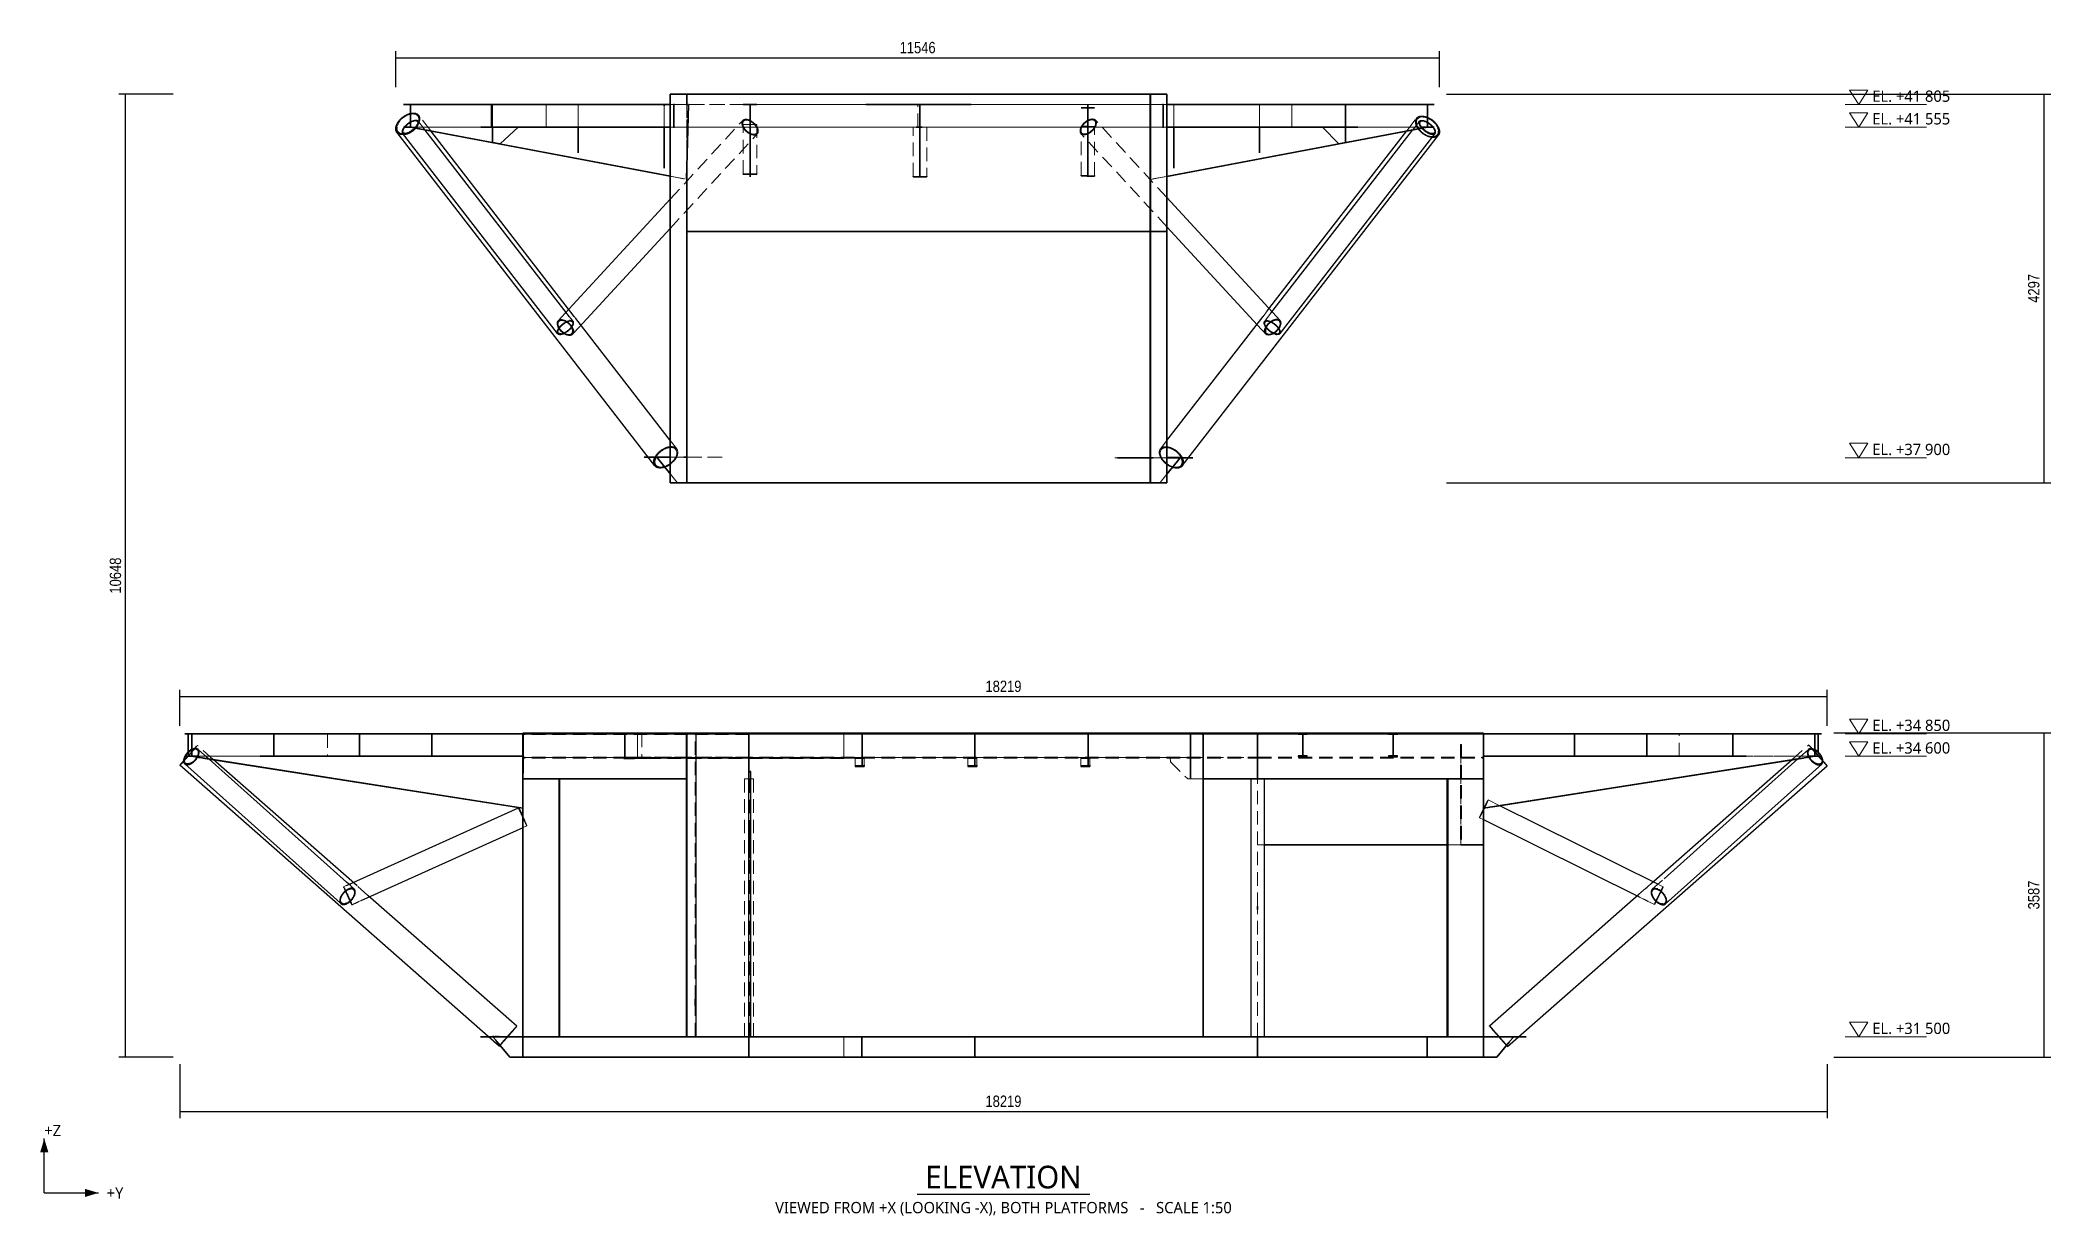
# Model space of a CAD drawing. Header units: millimetres. Extents: x -9090 to 13149, y 29520 to 42516.
import ezdxf
from ezdxf.enums import TextEntityAlignment as Align

# ---------------------------------------------------------------- set-up
doc = ezdxf.new("R2010")
doc.units = ezdxf.units.MM
doc.linetypes.add('HIDDEN_50', pattern=[225, 150, -75])
for name, color, linetype, lineweight in [('AXES', 6, 'Continuous', 25), ('DIMENSIONS', 3, 'Continuous', 18), ('LEVELS', 1, 'Continuous', 18), ('PLATE_HIDDEN', 8, 'HIDDEN_50', 18), ('PLATE_VISIBLE', 7, 'Continuous', 35), ('PROFILE_HIDDEN', 9, 'HIDDEN_50', 18), ('PROFILE_VISIBLE', 4, 'Continuous', 25), ('TEXT', 2, 'Continuous', 25)]:
    doc.layers.add(name, color=color, linetype=linetype, lineweight=lineweight)
doc.styles.add('OpenSans', font='OpenSans-Regular.ttf')
doc.styles.add('OpenSansCondensed-Light', font='OpenSansCondensed-Light.ttf')
doc.dimstyles.new('DIM_1_50', dxfattribs={"dimscale": 50, "dimtxt": 2.5, "dimasz": 2.5, "dimexe": 1.5, "dimexo": 1.5, "dimgap": 1, "dimtad": 1, "dimdec": 0, "dimzin": 12, "dimdsep": 46, "dimtxsty": 'OpenSansCondensed-Light', "dimtsz": 0.00125, "dimcen": 2.5, "dimclrd": 3, "dimclre": 3, "dimclrt": 3, "dimazin": 3, "dimtfac": 0.5, "dimtmove": 2, "dimatfit": 3})

msp = doc.modelspace()

# ---------------------------------------------------------------- texts
at = {"layer": 'AXES', "style": 'OpenSans'}
for s, p in [('+Z', (-9044.6, 30400.6)), ('+Y', (-8354.6, 29710.6))]:
    msp.add_text(s, height=125, dxfattribs=at).set_placement(p)
at = {"layer": 'LEVELS', "style": 'OpenSans'}
for s, p in [('EL. +41 805', (11174.2, 41835)), ('EL. +41 555', (11174.2, 41585)), ('EL. +37 900', (11174.2, 37930)), ('EL. +34 850', (11174.2, 34880)), ('EL. +34 600', (11174.2, 34630)), ('EL. +31 500', (11174.2, 31530))]:
    msp.add_text(s, height=125, dxfattribs=at).set_placement(p)
at = {"layer": 'TEXT', "style": 'OpenSans'}
for s, height, p in [('ELEVATION', 250, (1564.8, 30073.1)), ('VIEWED FROM +X (LOOKING -X), BOTH PLATFORMS   -   SCALE 1:50', 125, (1564.8, 29673.1))]:
    msp.add_text(s, height=height, dxfattribs=at).set_placement(p, align=Align.TOP_CENTER)

# ---------------------------------------------------------------- dimensions: what is measured, and where the dimension line sits
at = {"layer": 'DIMENSIONS'}
for base, p1, p2 in [((-5157.6, 42321.4), (-5157.6, 41921.4), (6388.4, 41921.4)), ((-7544.6, 35260), (-7544.6, 34860), (10674.2, 34860)), ((-7544.6, 30673.1), (-7544.6, 31273.1), (10674.2, 31273.1))]:
    msp.add_linear_dim(base=base, p1=p1, p2=p2, dimstyle='DIM_1_50', dxfattribs=at).render()
for base, p1, p2 in [((-8144.6, 31273.1), (-7544.6, 31273.1), (-7544.6, 41921.4)), ((13074.2, 37624.5), (6388.4, 37624.5), (6388.4, 41921.4)), ((13074.2, 31273.1), (10674.2, 31273.1), (10674.2, 34860))]:
    msp.add_linear_dim(base=base, p1=p1, p2=p2, angle=90, dimstyle='DIM_1_50', dxfattribs=at).render()

# ---------------------------------------------------------------- linework, layer by layer
at = {"layer": 'AXES'}
for q in [(-9044.6, 30373.1), (-8444.6, 29773.1)]:
    msp.add_line((-9044.6, 29773.1), q, dxfattribs=at)
for points in [[(-9044.6, 30373.1), (-9089.6, 30223.1), (-8999.6, 30223.1)], [(-8444.6, 29773.1), (-8594.6, 29818.1), (-8594.6, 29728.1)]]:
    msp.add_solid(points, dxfattribs=at)
at = {"layer": 'LEVELS'}
for p, q in [((10874.2, 41805), (11774.2, 41805)), ((10874.2, 41555), (11774.2, 41555)), ((10874.2, 37900), (11774.2, 37900)), ((10874.2, 34850), (11774.2, 34850)), ((10874.2, 34600), (11774.2, 34600)), ((10874.2, 31500), (11774.2, 31500))]:
    msp.add_line(p, q, dxfattribs=at)
for points in [[(11024.2, 41805), (10924.2, 41965), (11124.2, 41965)], [(11024.2, 41555), (10924.2, 41715), (11124.2, 41715)], [(11024.2, 37900), (10924.2, 38060), (11124.2, 38060)], [(11024.2, 34850), (10924.2, 35010), (11124.2, 35010)], [(11024.2, 34600), (10924.2, 34760), (11124.2, 34760)], [(11024.2, 31500), (10924.2, 31660), (11124.2, 31660)]]:
    msp.add_lwpolyline(points, close=True, dxfattribs=at)
at = {"layer": 'PLATE_HIDDEN'}
for p, q in [((-4995.1, 41554.9), (-4995.1, 41709.9)), ((-4995.1, 41709.9), (-4995.1, 41554.9)), ((-4995.1, 41554.9), (-4995.1, 41609.9)), ((-4995.1, 41554.9), (-4995.1, 41609.9)), ((-4995.1, 41554.9), (-4995.1, 41609.9)), ((-4088.1, 41799.9), (-4088.1, 41554.9)), ((-4088.1, 41554.9), (-4088.1, 41799.9)), ((-4088.1, 41559.9), (-4088.1, 41799.9)), ((-3495.1, 41554.9), (-3495.1, 41799.9)), ((-3495.1, 41799.9), (-3495.1, 41554.9)), ((-3495.1, 41554.9), (-3495.1, 41799.9)), ((-3138.1, 41799.9), (-3138.1, 41554.9)), ((-3138.1, 41554.9), (-3138.1, 41799.9)), ((-3138.1, 41559.9), (-3138.1, 41799.9)), ((-2188.1, 41799.9), (-2188.1, 41554.9)), ((-2188.1, 41554.9), (-2188.1, 41799.9)), ((-2188.1, 41559.9), (-2188.1, 41789.9)), ((-1944.1, 41804.9), (-2123.9, 41804.9)), ((-1957.9, 41804.9), (-2122.5, 41804.9)), ((-2122.5, 41804.9), (-1957.9, 41804.9)), ((-2121.9, 41804.9), (-1238.1, 41804.9)), ((-2121.9, 41804.9), (-1238.1, 41804.9)), ((-2121.9, 41804.9), (-1238.1, 41804.9)), ((-2113.1, 41804.9), (-2118.1, 41804.9)), ((-2118.1, 41804.9), (-2113.1, 41804.9)), ((-2077.8, 41804.8), (-2117.8, 41804.8)), ((-2117.5, 41804.9), (-1313.1, 41804.9)), ((-1313.1, 41804.9), (-2117.5, 41804.9)), ((-2117.4, 41804.9), (-1313.1, 41804.9)), ((-1313.1, 41804.9), (-2117.4, 41804.9)), ((-2117.4, 41804.9), (-1313.1, 41804.9)), ((-1313.1, 41804.9), (-2117.4, 41804.9)), ((-2117.1, 41804.8), (-2092.1, 41804.8)), ((-2116.4, 41804.8), (-2086.5, 41804.8)), ((-2092.1, 41804.8), (-2077.7, 41804.8)), ((-1938.8, 41041.4), (-1938.8, 41807.1)), ((-1938.8, 41806.5), (-1938.8, 41047.1)), ((-1163.1, 41804.9), (-1313.1, 41804.9)), ((-1238.1, 41804.9), (-1238.1, 41554.9)), ((-1238.1, 41804.9), (640.6, 41804.9)), ((-1238.1, 41554.9), (-1238.1, 41804.9)), ((-1238.1, 41554.9), (-1238.1, 41804.9)), ((-1238.1, 41804.9), (3371.5, 41804.9)), ((-1238.1, 41804.9), (-1238.1, 41554.9)), ((-1238.1, 41804.9), (-1238.1, 41554.9)), ((-1238.1, 41804.9), (-1238.1, 41554.9)), ((-1163.1, 41804.9), (459.5, 41804.9)), ((600, 41804.9), (-1163.1, 41804.9)), ((2422.9, 41804.9), (-1163.1, 41804.9)), ((-1163.1, 41804.9), (2422.9, 41804.9)), ((556.4, 41804.9), (42.4, 41804.9)), ((459.5, 41804.9), (600, 41804.9)), ((738, 41804.9), (556.4, 41804.9)), ((715.6, 41804.9), (565.6, 41804.9)), ((565.6, 41804.9), (715.6, 41804.9)), ((619.2, 41554.9), (619.2, 41804.9)), ((619.2, 41804.9), (2497.9, 41804.9)), ((640.6, 41554.9), (640.6, 41804.9)), ((640.6, 41804.9), (640.6, 41554.9)), ((2422.9, 41804.9), (659.8, 41804.9)), ((659.8, 41804.9), (800.3, 41804.9)), ((1206.5, 41804.9), (738, 41804.9)), ((800.3, 41804.9), (2422.9, 41804.9)), ((2497.9, 41767.5), (2422.9, 41767.5)), ((2497.9, 41804.9), (3371.7, 41804.9)), ((2497.9, 41554.9), (2497.9, 41804.9)), ((2497.9, 41804.9), (2497.9, 41554.9)), ((2497.9, 41554.9), (2497.9, 41804.9)), ((2497.9, 41804.9), (3371.7, 41804.9)), ((2497.9, 41554.9), (2497.9, 41804.9)), ((2572.9, 41767.5), (2497.9, 41767.5)), ((3367.2, 41804.9), (2572.9, 41804.9)), ((2572.9, 41804.9), (3367.2, 41804.9)), ((3367.3, 41804.9), (2572.9, 41804.9)), ((2572.9, 41804.9), (3367.3, 41804.9)), ((3367.2, 41804.9), (2572.9, 41804.9)), ((2572.9, 41804.9), (3367.2, 41804.9)), ((3373.6, 41804.9), (3193.8, 41804.9)), ((3194.3, 41804.9), (3373.8, 41804.9)), ((3373.8, 41804.9), (3194.3, 41804.9)), ((3327.7, 41804.8), (3342.1, 41804.8)), ((3367.8, 41804.8), (3327.8, 41804.8)), ((3336.5, 41804.8), (3366.4, 41804.8)), ((3342.1, 41804.8), (3367.1, 41804.8)), ((3447.9, 41799.9), (3447.9, 41554.9)), ((3447.9, 41554.9), (3447.9, 41799.9)), ((3447.9, 41559.9), (3447.9, 41799.9)), ((4397.9, 41554.9), (4397.9, 41799.9)), ((4397.9, 41799.9), (4397.9, 41554.9)), ((4397.9, 41799.9), (4397.9, 41559.9)), ((4754.9, 41799.9), (4754.9, 41554.9)), ((4754.9, 41554.9), (4754.9, 41799.9)), ((4754.9, 41799.9), (4754.9, 41554.9)), ((5347.9, 41799.9), (5347.9, 41554.9)), ((5347.9, 41554.9), (5347.9, 41799.9)), ((6254.9, 41554.9), (6254.9, 41649.9)), ((6254.9, 41649.9), (6254.9, 41554.9)), ((6254.9, 41599.9), (6254.9, 41554.9)), ((6254.9, 41599.9), (6254.9, 41554.9)), ((6254.9, 41599.9), (6254.9, 41554.9)), ((-1163.1, 41554.9), (-5070.1, 41554.9)), ((-5070.1, 41554.9), (-1163.1, 41554.9)), ((-5070.1, 41554.9), (-4920.1, 41554.9)), ((-3495.1, 41554.9), (-4995.1, 41554.9)), ((-3495.1, 41554.9), (-4995.1, 41554.9)), ((-3495.1, 41554.9), (-4995.1, 41554.9)), ((-4920.1, 41554.9), (-4981, 41554.9)), ((-4931.4, 41542.8), (-4921.6, 41541)), ((-4931.2, 41542.8), (-4921.4, 41541)), ((-3570.1, 41554.9), (-4920.1, 41554.9)), ((-4920.1, 41554.9), (-3570.1, 41554.9)), ((-3570.1, 41554.9), (-4920.1, 41554.9)), ((-4920.1, 41554.9), (-3570.1, 41554.9)), ((-4911.6, 41539.1), (-4901.8, 41537.3)), ((-4891.9, 41535.4), (-4852.6, 41528)), ((-4882.4, 41533.6), (-4853, 41528.1)), ((-4163.1, 41554.9), (-4013.1, 41554.9)), ((-4088.1, 41555.4), (-4088.1, 41556)), ((-4088.1, 41556), (-4088.1, 41512.4)), ((-4088.1, 41512.4), (-4088.1, 41422.9)), ((-1238.1, 41554.9), (-3495.1, 41554.9)), ((-1238.1, 41554.9), (-3495.1, 41554.9)), ((-1238.1, 41554.9), (-3495.1, 41554.9)), ((-3420.1, 41554.9), (-1238.1, 41554.9)), ((-1238.1, 41554.9), (-3420.1, 41554.9)), ((-3420.1, 41554.9), (-1238.1, 41554.9)), ((-1238.1, 41554.9), (-3420.1, 41554.9)), ((-3213.1, 41554.9), (-3063.1, 41554.9)), ((-3138.1, 41552.5), (-3138.1, 41550.1)), ((-3138.1, 41550.1), (-3138.1, 41506.4)), ((-3138.1, 41506.4), (-3138.1, 41272.1)), ((-2263.1, 41554.9), (-2113.1, 41554.9)), ((-2188.1, 41551.4), (-2188.1, 41548)), ((-2188.1, 41548), (-2188.1, 41474.2)), ((-2188.1, 41474.2), (-2188.1, 41102.4)), ((-2113.1, 41554.9), (-2118.1, 41554.9)), ((-2077.8, 41554.8), (-2117.8, 41554.8)), ((-2117, 41554.8), (-2092.1, 41554.8)), ((-2086.5, 41554.8), (-2116.5, 41554.8)), ((-2092.1, 41554.8), (-2077.7, 41554.8)), ((-1313.1, 41040.6), (-1313.1, 41585.5)), ((-1313.1, 41585.5), (-1238.1, 41585.5)), ((-1238.1, 41585.5), (-1238.1, 41040.6)), ((-1238.1, 41585.5), (-1163.1, 41585.5)), ((-1238.1, 41040.6), (-1238.1, 41585.5)), ((640.6, 41554.9), (-1238.1, 41554.9)), ((-1238.1, 41554.9), (599.5, 41554.9)), ((640.6, 41554.9), (-1238.1, 41554.9)), ((640.6, 41554.9), (-1238.1, 41554.9)), ((-1238.1, 41554.9), (640.6, 41554.9)), ((4754.9, 41554.9), (-1238.1, 41554.9)), ((-1238.1, 41554.9), (-1238.1, 41009.9)), ((-1163.1, 41585.5), (-1163.1, 41040.6)), ((-1163.1, 41554.9), (6329.9, 41554.9)), ((6329.9, 41554.9), (-1163.1, 41554.9)), ((565.6, 41009.9), (565.6, 41554.9)), ((565.6, 41554.9), (640.6, 41554.9)), ((2497.9, 41554.9), (619.2, 41554.9)), ((640.6, 41009.9), (640.6, 41554.9)), ((640.6, 41554.9), (715.6, 41554.9)), ((640.6, 41009.9), (640.6, 41554.9)), ((640.6, 41554.9), (640.6, 41009.9)), ((640.6, 41554.9), (2497.9, 41554.9)), ((640.6, 41554.9), (2497.9, 41554.9)), ((2497.9, 41554.9), (640.6, 41554.9)), ((2497.9, 41554.9), (665.5, 41554.9)), ((715.6, 41554.9), (715.6, 41009.9)), ((2422.9, 41021.1), (2422.9, 41566)), ((2422.9, 41566), (2497.9, 41566)), ((2497.9, 41566), (2497.9, 41021.1)), ((2497.9, 41563.9), (2497.9, 41018.9)), ((2572.9, 41563.9), (2497.9, 41563.9)), ((2497.9, 41554.9), (4679.9, 41554.9)), ((4679.9, 41554.9), (2497.9, 41554.9)), ((4754.9, 41554.9), (2497.9, 41554.9)), ((2497.9, 41009.9), (2497.9, 41554.9)), ((4754.9, 41554.9), (2497.9, 41554.9)), ((2497.9, 41554.9), (4679.9, 41554.9)), ((4679.9, 41554.9), (2497.9, 41554.9)), ((2572.9, 41018.9), (2572.9, 41563.9)), ((3327.7, 41554.8), (3342.1, 41554.8)), ((3327.7, 41554.8), (3342.1, 41554.8)), ((3367.8, 41554.8), (3327.8, 41554.8)), ((3367.8, 41554.8), (3327.8, 41554.8)), ((3366.5, 41554.8), (3336.5, 41554.8)), ((3342.1, 41554.8), (3367.1, 41554.8)), ((3342.1, 41554.8), (3367, 41554.8)), ((3372.9, 41554.9), (3522.9, 41554.9)), ((3447.9, 41548), (3447.9, 41551.4)), ((3447.9, 41474.2), (3447.9, 41548)), ((3447.9, 41102.4), (3447.9, 41474.2)), ((4322.9, 41554.9), (4472.9, 41554.9)), ((4397.9, 41550.1), (4397.9, 41552.5)), ((4397.9, 41506.4), (4397.9, 41550.1)), ((4397.9, 41272.1), (4397.9, 41506.4)), ((6254.9, 41554.9), (4754.9, 41554.9)), ((6254.9, 41554.9), (4754.9, 41554.9)), ((6254.9, 41554.9), (4754.9, 41554.9)), ((4829.9, 41554.9), (6179.9, 41554.9)), ((6179.9, 41554.9), (4829.9, 41554.9)), ((4829.9, 41554.9), (6179.9, 41554.9)), ((6179.9, 41554.9), (4829.9, 41554.9)), ((5272.9, 41554.9), (5422.9, 41554.9)), ((5347.9, 41512.4), (5347.9, 41556)), ((5347.9, 41556), (5347.9, 41555.4)), ((5347.9, 41422.9), (5347.9, 41512.4)), ((6132.1, 41531.7), (6191, 41542.8)), ((6132.4, 41531.8), (6191.2, 41542.8)), ((6179.9, 41554.9), (6329.9, 41554.9)), ((-2121.2, 41013.1), (-1944.4, 40979.7)), ((-2119.6, 41012.7), (-1957.9, 40982.3)), ((-1957.9, 40982.3), (-2119.6, 41012.7)), ((3194.8, 40978), (3371.6, 41011.3)), ((3369.6, 41010.9), (3217.7, 40982.3)), ((3217.7, 40982.3), (3369.6, 41010.9)), ((-2349.5, 37905.3), (-2354.4, 37905.3)), ((-1908, 37905.3), (-2349.5, 37905.3)), ((-2120.5, 37907.1), (-1943.4, 37905.4)), ((-2118.6, 37905.3), (-1971.4, 37905.3)), ((-1942.1, 37905.3), (-1908, 37905.3)), ((-1908, 37905.3), (-1935, 37905.3)), ((-1933.9, 37905.3), (-1577.8, 37905.3)), ((-1547, 37905.3), (-1908, 37905.3)), ((-1577.8, 37905.3), (-1547, 37905.3)), ((3158.6, 37900), (2797.6, 37900)), ((2797.6, 37900), (2824.5, 37900)), ((3192.9, 37900), (3158.6, 37900)), ((3158.6, 37900), (3192.7, 37900)), ((3185.5, 37900), (3158.6, 37900)), ((3193.9, 37900.1), (3371, 37901.8)), ((3600.1, 37900), (3202.7, 37900)), ((3222, 37900), (3369.1, 37900)), ((3605, 37900), (3600.1, 37900)), ((-2042.5, 37628.4), (-2118.2, 37720.5)), ((3371.7, 37718.7), (3297.3, 37628.3)), ((-6506.3, 34599.6), (-6506.3, 34844.6)), ((-6506.3, 34844.6), (-6506.3, 34599.6)), ((-5913.3, 34844.6), (-5913.3, 34599.6)), ((-5556.3, 34844.6), (-5556.3, 34599.6)), ((-4756.3, 34844.6), (-4756.3, 34599.6)), ((-3753.9, 34848.8), (-3748.9, 34848.8)), ((-3750, 34845.1), (-3750, 34796)), ((-3750, 34844.6), (-3750, 34794.6)), ((-3750, 34844.6), (-3750, 34794.6)), ((-3750, 34794.6), (-3750, 34844.6)), ((-3748.9, 34848.8), (-3749, 34794.3)), ((-3600, 34849.6), (-3745.3, 34849.6)), ((-2746.9, 34850), (-3745, 34850)), ((-3745, 34849.6), (-2655, 34849.6)), ((-2485.1, 34850), (-2434.4, 34850)), ((-2485, 34849.6), (-1250, 34849.6)), ((-2482.4, 34585), (-2482.4, 34845.1)), ((-2482.4, 34845.1), (-2482.4, 34585)), ((-200, 34850), (-2477.5, 34850)), ((-2477.2, 34850), (-2434.4, 34850)), ((-2434.4, 34850), (-2434.4, 34585)), ((-2434.4, 34850), (-2284.7, 34850)), ((-2284.7, 34850), (-2336.9, 34850)), ((-1250, 34585), (-1250, 34850)), ((-1250, 34850), (-200, 34850)), ((-1250, 34849.6), (-1250, 34354.6)), ((-1250, 34349.3), (-1250, 34849.6)), ((-200, 34850), (-200, 34585)), ((-200, 34850), (264.3, 34850)), ((-200, 34585), (-200, 34850)), ((-200, 34585), (-200, 34850)), ((264.5, 34850), (-200, 34850)), ((-200, 34850), (-200, 34585)), ((3, 34850), (3, 34585)), ((1250, 34845.1), (1250, 34585)), ((1632.1, 34850), (3634, 34850)), ((4370, 34850), (1633, 34850)), ((2500, 34850), (2500, 34585)), ((3559, 34850), (3634, 34850)), ((3634, 34850), (3634, 34349.3)), ((3634, 34850), (3634, 34585)), ((3634, 34349.3), (3634, 34849.6)), ((3634, 34849.6), (4375, 34849.6)), ((4225, 34850), (4375, 34850)), ((4375, 34850), (4375, 34845.1)), ((4375, 34849.6), (4375, 34844.7)), ((4375, 34844.7), (4375, 34849.6)), ((4375, 34849.6), (5470, 34849.6)), ((5380, 34850), (4380, 34850)), ((4860, 34849.6), (4830, 34849.6)), ((4875, 34599.6), (4875, 34849.6)), ((4920, 34849.6), (4890, 34849.6)), ((5620, 34849.6), (6870, 34849.6)), ((6870, 34850), (5830, 34850)), ((5860, 34849.6), (5830, 34849.6)), ((5875, 34599.6), (5875, 34849.6)), ((5920, 34849.6), (5890, 34849.6)), ((6875, 34849.6), (6800, 34849.6)), ((6873.9, 34848.8), (6878.9, 34848.8)), ((6874, 34794.3), (6873.9, 34848.8)), ((6875, 34796), (6875, 34845.1)), ((6875, 34794.6), (6875, 34844.6)), ((6875, 34844.6), (6875, 34794.6)), ((6875, 34794.6), (6875, 34844.6)), ((7881.3, 34599.6), (7881.3, 34844.6)), ((7881.3, 34844.6), (7881.3, 34599.6)), ((8681.3, 34599.6), (8681.3, 34844.6)), ((8681.3, 34844.6), (8681.3, 34599.6)), ((9038.3, 34599.6), (9038.3, 34844.6)), ((9631.3, 34844.6), (9631.3, 34599.6)), ((9631.3, 34599.6), (9631.3, 34844.6)), ((-7483.3, 34599.6), (-7338.3, 34599.6)), ((-7451.9, 34605.7), (-7451.9, 34620.3)), ((-7249.5, 34574), (-7451.9, 34605.7)), ((-7413.3, 34634.6), (-7413.3, 34664.6)), ((-7413.3, 34664.6), (-7413.3, 34634.6)), ((-7413.3, 34664.6), (-7413.3, 34599.6)), ((-7413.3, 34599.6), (-7413.3, 34614.6)), ((-7413.3, 34614.6), (-7413.3, 34599.6)), ((-5913.3, 34599.6), (-7413.3, 34599.6)), ((-7413.3, 34599.6), (-7240.5, 34572.6)), ((-7240.5, 34572.6), (-7413.3, 34599.6)), ((-7413.3, 34599.6), (-7240.5, 34572.6)), ((-7191.1, 34564.9), (-7413.3, 34599.6)), ((-7359, 34591.1), (-7339.2, 34588.1)), ((-7339.2, 34588.1), (-7359, 34591.1)), ((-7359, 34591.1), (-7339.2, 34588.1)), ((-7339.2, 34588.1), (-7359, 34591.1)), ((-5631.3, 34599.6), (-7338.3, 34599.6)), ((-7338.3, 34599.6), (-5631.3, 34599.6)), ((-7309.6, 34583.4), (-7289.9, 34580.3)), ((-7289.9, 34580.3), (-7309.6, 34583.4)), ((-7309.6, 34583.4), (-7289.9, 34580.3)), ((-7289.9, 34580.3), (-7309.6, 34583.4)), ((-7220.7, 34569.5), (-7201, 34566.4)), ((-7191.1, 34564.9), (-7220.7, 34569.5)), ((-7220.7, 34569.5), (-7191.1, 34564.9)), ((-7180.4, 34563.2), (-7219.9, 34569.4)), ((-6581.3, 34599.6), (-6431.3, 34599.6)), ((-3755, 34599.6), (-5913.3, 34599.6)), ((-5631.3, 34599.6), (-5481.3, 34599.6)), ((-3755, 34599.6), (-5481.3, 34599.6)), ((-5481.3, 34599.6), (-3755, 34599.6)), ((-4831.3, 34599.6), (-4681.3, 34599.6)), ((-3745, 34585), (-2482.4, 34585)), ((-2434.4, 34585), (-2534.3, 34585)), ((-2482.4, 34585), (-200, 34585)), ((-200, 34585), (-1250, 34585)), ((3634, 34585), (-200, 34585)), ((-200, 34585), (4370, 34585)), ((3, 34585), (3, 34500.8)), ((1250, 34585), (1250, 34500.8)), ((2500, 34585), (2500, 34500.8)), ((3634, 34585), (3407.2, 34586)), ((3407.2, 34586), (3411.5, 34538.8)), ((3411.5, 34538.8), (3602.5, 34349.4)), ((3634, 34349.3), (3634, 34585)), ((4380, 34585), (6870, 34585)), ((6625, 33620), (6625, 34585)), ((6625, 34585), (6870, 34585)), ((6880, 34599.6), (8606.3, 34599.6)), ((8606.3, 34599.6), (6880, 34599.6)), ((9038.3, 34599.6), (6880, 34599.6)), ((7806.3, 34599.6), (7956.3, 34599.6)), ((8606.3, 34599.6), (8756.3, 34599.6)), ((8756.3, 34599.6), (10463.3, 34599.6)), ((10463.3, 34599.6), (8756.3, 34599.6)), ((10533.3, 34599.6), (9038.3, 34599.6)), ((9556.3, 34599.6), (9706.3, 34599.6)), ((10344.9, 34569.4), (10305.4, 34563.2)), ((10538.3, 34599.6), (10306.2, 34563.3)), ((10345.7, 34569.5), (10306.2, 34563.3)), ((10306.2, 34563.3), (10345.7, 34569.5)), ((10306.2, 34563.3), (10316.1, 34564.9)), ((10326, 34566.4), (10335.9, 34568)), ((10538.3, 34599.6), (10365.5, 34572.6)), ((10365.5, 34572.6), (10538.3, 34599.6)), ((10365.5, 34572.6), (10538.3, 34599.6)), ((10576.9, 34605.7), (10374.5, 34574)), ((10414.9, 34580.3), (10454.4, 34586.5)), ((10454.4, 34586.5), (10414.9, 34580.3)), ((10454.4, 34586.5), (10414.9, 34580.3)), ((10414.9, 34580.3), (10454.4, 34586.5)), ((10463.3, 34599.6), (10608.3, 34599.6)), ((10538.3, 34674.6), (10538.3, 34604.6)), ((10538.3, 34604.6), (10538.3, 34674.6)), ((10538.3, 34599.6), (10538.3, 34674.6)), ((10576.9, 34639.8), (10576.9, 34605.7)), ((-3350, 34344.3), (-3350, 33214.6)), ((-1250, 34354.6), (-1250, 34349.3)), ((-1250, 34349.3), (-1250, 31505)), ((-1250, 34349.3), (-1250, 31505)), ((3602.5, 34349.4), (3634, 34349.3)), ((3777.3, 34349.3), (3634, 34349.3)), ((4375, 32944.6), (4375, 34344.3)), ((4375, 32944.6), (4375, 34344.3)), ((6475, 33204.6), (6475, 34344.3)), ((6929.3, 34034.8), (6879.9, 34027.1)), ((6929.3, 34034.8), (6879.9, 34027.1)), ((6879.9, 34027.1), (6929.3, 34034.8)), ((6929.3, 34034.8), (6879.9, 34027.1)), ((6879.9, 34027.1), (6929.3, 34034.8)), ((6978.7, 34042.6), (6939.2, 34036.4)), ((6978.7, 34042.6), (6939.2, 34036.4)), ((6939.2, 34036.4), (6978.7, 34042.6)), ((6978.7, 34042.6), (6939.2, 34036.4)), ((6939.2, 34036.4), (6978.7, 34042.6)), ((7037.9, 34051.8), (7018.2, 34048.8)), ((-3750, 33914.7), (-3750, 33844.7)), ((-3750, 33844.7), (-3750, 33914.7)), ((6875, 33964.7), (6875, 33944.7)), ((6875, 33944.7), (6875, 33964.7)), ((4450, 33620), (4375, 33620)), ((4375, 33620), (4450, 33620)), ((6870, 33620), (6470, 33620)), ((6470, 33620), (6870, 33620)), ((6870, 33620), (6625, 33620)), ((6870, 33620), (6625, 33620)), ((4375, 31505), (4375, 32904.6)), ((4375, 31505), (4375, 32904.6)), ((-3350, 32644.7), (-3350, 31505)), ((6475, 31505), (6475, 32634.7)), ((-3853.2, 31500), (-4088.7, 31500)), ((-4051, 31461.1), (-4076.2, 31491.8)), ((-4070.9, 31503.2), (-4061.1, 31503.1)), ((-4051.2, 31503), (-4041.4, 31502.9)), ((-4038.3, 31445.8), (-4044.6, 31453.4)), ((-4031.6, 31502.8), (-4021.7, 31502.7)), ((-4011.9, 31502.6), (-3913.5, 31501.6)), ((-1250, 31278), (-1250, 31495.1)), ((-200, 31495.1), (-200, 31278)), ((-200, 31278), (-200, 31495.1)), ((7233.3, 31500), (6978.2, 31500)), ((7038.5, 31501.6), (7210.7, 31503.3)), ((7210.7, 31503.3), (7157, 31438.1))]:
    msp.add_line(p, q, dxfattribs=at)
at = {"layer": 'PLATE_VISIBLE'}
for p, q in [((-2122, 37624.5), (-2122, 41921.4)), ((-2122, 41921.4), (-1938.8, 41921.4)), ((-1938.8, 41921.4), (-1938.8, 41806.5)), ((-1938.8, 41921.4), (3188.8, 41921.4)), ((-1938.8, 41807.1), (-1938.8, 41921.4)), ((3188.8, 41921.4), (3188.8, 40400)), ((3189.4, 41921.4), (3372, 41921.4)), ((3189.4, 40400), (3189.4, 41921.4)), ((3372, 41921.4), (3372, 40400)), ((-5070.1, 41804.9), (-2117.5, 41804.9)), ((-2117.5, 41804.9), (-5070.1, 41804.9)), ((-4920.1, 41804.9), (-5070.1, 41804.9)), ((-5070.1, 41804.9), (-4920.1, 41804.9)), ((-4995.1, 41609.9), (-4995.1, 41804.9)), ((-4995.1, 41804.9), (-3495.1, 41804.9)), ((-4995.1, 41709.9), (-4995.1, 41804.9)), ((-4995.1, 41804.9), (-3495.1, 41804.9)), ((-2123.9, 41804.9), (-4995.1, 41804.9)), ((-4995.1, 41804.9), (-4995.1, 41554.9)), ((-4995.1, 41609.9), (-4995.1, 41804.9)), ((-4995.1, 41804.9), (-3495.1, 41804.9)), ((-4995.1, 41804.9), (-4995.1, 41709.9)), ((-4995.1, 41609.9), (-4995.1, 41804.9)), ((-4995.1, 41554.9), (-4995.1, 41804.9)), ((-4920.1, 41804.9), (-2117.4, 41804.9)), ((-2117.4, 41804.9), (-4920.1, 41804.9)), ((-2122.5, 41804.9), (-4920.1, 41804.9)), ((-4920.1, 41804.9), (-2122.5, 41804.9)), ((-4920.1, 41804.9), (-2117.4, 41804.9)), ((-2117.4, 41804.9), (-4920.1, 41804.9)), ((-4013.1, 41804.9), (-4163.1, 41804.9)), ((-4163.1, 41804.9), (-4013.1, 41804.9)), ((-4121.5, 41804.8), (-2117.1, 41804.8)), ((-3860, 41804.8), (-4121.5, 41804.8)), ((-4097.9, 41555.7), (-4097.9, 41804.8)), ((-4097.9, 41804.8), (-2116.4, 41804.8)), ((-4088.1, 41804.9), (-4088.1, 41799.9)), ((-4088.1, 41799.9), (-4088.1, 41804.9)), ((-4088.1, 41799.9), (-4088.1, 41804.9)), ((-2117.8, 41804.8), (-3860, 41804.8)), ((-3495.1, 41804.9), (-2121.9, 41804.9)), ((-3495.1, 41799.9), (-3495.1, 41804.9)), ((-3495.1, 41804.9), (-3495.1, 41799.9)), ((-3495.1, 41804.9), (-2121.9, 41804.9)), ((-3495.1, 41804.9), (-2121.9, 41804.9)), ((-3495.1, 41799.9), (-3495.1, 41804.9)), ((-3063.1, 41804.9), (-3213.1, 41804.9)), ((-3213.1, 41804.9), (-3063.1, 41804.9)), ((-3138.1, 41804.9), (-3138.1, 41799.9)), ((-3138.1, 41799.9), (-3138.1, 41804.9)), ((-3138.1, 41799.9), (-3138.1, 41804.9)), ((-2118.1, 41804.9), (-2263.1, 41804.9)), ((-2263.1, 41804.9), (-2118.1, 41804.9)), ((-2188.1, 41804.9), (-2188.1, 41799.9)), ((-2188.1, 41799.9), (-2188.1, 41804.9)), ((-2188.1, 41789.9), (-2188.1, 41804.9)), ((-2086.5, 41804.8), (-2081.5, 41804.8)), ((-2081.5, 41804.8), (-2081.5, 41554.8)), ((-2072.8, 41804.8), (-2077.8, 41804.8)), ((-2077.7, 41804.8), (-2072.8, 41804.8)), ((-1919.2, 41804.9), (-1944.1, 41804.9)), ((-1939.4, 40978.8), (-1919.2, 41804.9)), ((-1313.1, 41804.9), (-1163.1, 41804.9)), ((-1238.1, 41004.9), (-1238.1, 41804.9)), ((42.4, 41804.9), (1206.5, 41804.9)), ((640.6, 41804.9), (640.6, 41004.9)), ((2422.9, 41767.5), (2497.9, 41767.5)), ((2497.9, 41804.9), (2497.9, 41004.9)), ((2497.9, 41767.5), (2572.9, 41767.5)), ((3193.8, 41804.9), (3188.8, 41804.9)), ((3188.8, 41804.9), (3189.9, 40977)), ((3189.4, 41804.9), (3194.3, 41804.9)), ((3194.3, 41804.9), (3189.4, 41804.9)), ((3327.8, 41804.8), (3322.8, 41804.8)), ((3322.8, 41804.8), (3327.7, 41804.8)), ((3331.5, 41554.8), (3331.5, 41804.8)), ((3331.5, 41804.8), (3336.5, 41804.8)), ((3366.4, 41804.8), (5347.9, 41804.8)), ((3367.1, 41804.8), (5371.5, 41804.8)), ((6179.9, 41804.9), (3367.2, 41804.9)), ((3367.2, 41804.9), (6179.9, 41804.9)), ((6179.9, 41804.9), (3367.2, 41804.9)), ((3367.2, 41804.9), (6179.9, 41804.9)), ((6329.9, 41804.9), (3367.3, 41804.9)), ((3367.3, 41804.9), (6329.9, 41804.9)), ((5110, 41804.8), (3367.8, 41804.8)), ((3371.5, 41804.9), (4754.9, 41804.9)), ((3371.7, 41804.9), (4754.9, 41804.9)), ((3371.7, 41804.9), (4754.9, 41804.9)), ((3522.9, 41804.9), (3372.9, 41804.9)), ((3372.9, 41804.9), (3522.9, 41804.9)), ((6254.9, 41804.9), (3373.6, 41804.9)), ((3373.8, 41804.9), (6179.9, 41804.9)), ((6179.9, 41804.9), (3373.8, 41804.9)), ((3447.9, 41804.9), (3447.9, 41799.9)), ((3447.9, 41799.9), (3447.9, 41804.9)), ((3447.9, 41799.9), (3447.9, 41804.9)), ((4472.9, 41804.9), (4322.9, 41804.9)), ((4322.9, 41804.9), (4472.9, 41804.9)), ((4397.9, 41799.9), (4397.9, 41804.9)), ((4397.9, 41804.9), (4397.9, 41799.9)), ((4397.9, 41804.9), (4397.9, 41799.9)), ((4754.9, 41804.9), (4754.9, 41799.9)), ((4754.9, 41804.9), (6254.9, 41804.9)), ((4754.9, 41804.9), (6254.9, 41804.9)), ((4754.9, 41799.9), (4754.9, 41804.9)), ((4754.9, 41804.9), (4754.9, 41799.9)), ((4754.9, 41804.9), (6254.9, 41804.9)), ((5371.5, 41804.8), (5110, 41804.8)), ((5422.9, 41804.9), (5272.9, 41804.9)), ((5272.9, 41804.9), (5422.9, 41804.9)), ((5347.9, 41804.9), (5347.9, 41799.9)), ((5347.9, 41799.9), (5347.9, 41804.9)), ((5347.9, 41554.9), (5347.9, 41804.9)), ((5347.9, 41804.8), (5347.9, 41555.7)), ((6329.9, 41804.9), (6179.9, 41804.9)), ((6179.9, 41804.9), (6329.9, 41804.9)), ((6254.9, 41804.9), (6254.9, 41599.9)), ((6254.9, 41649.9), (6254.9, 41804.9)), ((6254.9, 41804.9), (6254.9, 41599.9)), ((6254.9, 41804.9), (6254.9, 41554.9)), ((6254.9, 41804.9), (6254.9, 41649.9)), ((6254.9, 41554.9), (6254.9, 41804.9)), ((6254.9, 41804.9), (6254.9, 41599.9)), ((-4981, 41554.9), (-5070.1, 41554.9)), ((-4995.1, 41554.9), (-4931.2, 41542.8)), ((-4995.1, 41554.9), (-4931.4, 41542.8)), ((-2119.6, 41012.7), (-4995.1, 41554.9)), ((-4921.6, 41541), (-4882.4, 41533.6)), ((-4921.4, 41541), (-4911.6, 41539.1)), ((-4901.8, 41537.3), (-4891.9, 41535.4)), ((-4853, 41528.1), (-2119.6, 41012.7)), ((-4852.6, 41528), (-2121.2, 41013.1)), ((-4215.8, 41554.8), (-2117, 41554.8)), ((-3952.8, 41554.8), (-4215.8, 41554.8)), ((-4013.1, 41554.9), (-4163.1, 41554.9)), ((-4097.9, 41554.8), (-4097.9, 41555.7)), ((-3732.3, 41554.8), (-4097.9, 41554.8)), ((-4088.1, 41554.9), (-4088.1, 41559.9)), ((-4088.1, 41554.9), (-4088.1, 41555.4)), ((-4088.1, 41422.9), (-4088.1, 41554.9)), ((-4088.1, 41553.8), (-3802.1, 41554.5)), ((-4088.1, 41383.9), (-4088.1, 41553.8)), ((-4003.7, 41369.8), (-4088.1, 41383.9)), ((-3802.1, 41554.5), (-4003.7, 41369.8)), ((-2117.8, 41554.8), (-3952.8, 41554.8)), ((-3460.4, 41555.5), (-3732.3, 41554.8)), ((-3460.8, 41554.8), (-3460.4, 41555.5)), ((-2116.5, 41554.8), (-3460.8, 41554.8)), ((-3063.1, 41554.9), (-3213.1, 41554.9)), ((-3138.1, 41554.9), (-3138.1, 41559.9)), ((-3138.1, 41272.1), (-3138.1, 41554.9)), ((-3138.1, 41554.9), (-3138.1, 41552.5)), ((-2118.1, 41554.9), (-2263.1, 41554.9)), ((-2188.1, 41554.9), (-2188.1, 41559.9)), ((-2188.1, 41102.4), (-2188.1, 41554.9)), ((-2188.1, 41554.9), (-2188.1, 41551.4)), ((-2081.5, 41554.8), (-2086.5, 41554.8)), ((-2072.8, 41554.8), (-2077.8, 41554.8)), ((-2077.7, 41554.8), (-2072.8, 41554.8)), ((599.5, 41554.9), (614.4, 41554.9)), ((614.4, 41554.9), (640.6, 41554.9)), ((665.5, 41554.9), (640.6, 41554.9)), ((3327.8, 41554.8), (3322.8, 41554.8)), ((3322.8, 41554.8), (3327.7, 41554.8)), ((3327.8, 41554.8), (3322.8, 41554.8)), ((3322.8, 41554.8), (3327.7, 41554.8)), ((3336.5, 41554.8), (3331.5, 41554.8)), ((4710.8, 41554.8), (3366.5, 41554.8)), ((3367, 41554.8), (5483.6, 41554.8)), ((3367.1, 41554.8), (5371.5, 41554.8)), ((5110, 41554.8), (3367.8, 41554.8)), ((5212.2, 41554.8), (3367.8, 41554.8)), ((6254.9, 41554.9), (3369.6, 41010.9)), ((3369.6, 41010.9), (6132.4, 41531.8)), ((3371.6, 41011.3), (6132.1, 41531.7)), ((3522.9, 41554.9), (3372.9, 41554.9)), ((3447.9, 41554.9), (3447.9, 41559.9)), ((3447.9, 41554.9), (3447.9, 41102.4)), ((3447.9, 41551.4), (3447.9, 41554.9)), ((4472.9, 41554.9), (4322.9, 41554.9)), ((4397.9, 41559.9), (4397.9, 41554.9)), ((4397.9, 41554.9), (4397.9, 41272.1)), ((4397.9, 41552.5), (4397.9, 41554.9)), ((4710.4, 41555.5), (4710.8, 41554.8)), ((4982.3, 41554.8), (4710.4, 41555.5)), ((5347.9, 41554.8), (4982.3, 41554.8)), ((5095.5, 41554.9), (5347.9, 41554.9)), ((5273.5, 41369.8), (5095.5, 41554.9)), ((5371.5, 41554.8), (5110, 41554.8)), ((5483.6, 41554.8), (5212.2, 41554.8)), ((5422.9, 41554.9), (5272.9, 41554.9)), ((5347.9, 41383.9), (5273.5, 41369.8)), ((5347.9, 41555.7), (5347.9, 41554.8)), ((5347.9, 41555.4), (5347.9, 41554.9)), ((5347.9, 41554.9), (5347.9, 41422.9)), ((5347.9, 41554.9), (5347.9, 41383.9)), ((6329.9, 41554.9), (6179.9, 41554.9)), ((6191, 41542.8), (6254.9, 41554.9)), ((6191.2, 41542.8), (6254.9, 41554.9)), ((-1944.4, 40979.7), (-1939.4, 40978.8)), ((-1938.8, 41047.1), (-1938.8, 37624.5)), ((-1938.8, 40400), (-1938.8, 41041.4)), ((-1313.1, 41035.6), (-1313.1, 41040.6)), ((-1238.1, 41035.6), (-1313.1, 41035.6)), ((-1238.1, 41040.6), (-1238.1, 41035.6)), ((-1238.1, 41035.6), (-1238.1, 41040.6)), ((-1163.1, 41035.6), (-1238.1, 41035.6)), ((-1238.1, 41009.9), (-1238.1, 41004.9)), ((-1163.1, 41040.6), (-1163.1, 41035.6)), ((565.6, 41004.9), (565.6, 41009.9)), ((640.6, 41004.9), (565.6, 41004.9)), ((640.6, 41004.9), (640.6, 41009.9)), ((640.6, 41004.9), (640.6, 41009.9)), ((640.6, 41009.9), (640.6, 41004.9)), ((715.6, 41004.9), (640.6, 41004.9)), ((715.6, 41009.9), (715.6, 41004.9)), ((2422.9, 41016.1), (2422.9, 41021.1)), ((2497.9, 41016.1), (2422.9, 41016.1)), ((2497.9, 41021.1), (2497.9, 41016.1)), ((2497.9, 41018.9), (2497.9, 41013.9)), ((2497.9, 41013.9), (2572.9, 41013.9)), ((2497.9, 41004.9), (2497.9, 41009.9)), ((2572.9, 41013.9), (2572.9, 41018.9)), ((3189.9, 40977), (3194.8, 40978)), ((-1938.8, 37624.5), (-1938.8, 40400)), ((-1938.8, 40400), (3188.8, 40400)), ((3188.8, 40400), (-1938.8, 40400)), ((3188.8, 40400), (3188.8, 37624.5)), ((3189.4, 37624.5), (3189.4, 40400)), ((3189.4, 40400), (3372, 40400)), ((3372, 40400), (3189.4, 40400)), ((3372, 40400), (3372, 37624.5)), ((-2407.9, 37905.3), (-2118.6, 37905.3)), ((-2354.4, 37905.3), (-2407.9, 37905.3)), ((-2118.2, 37720.5), (-2272.9, 37908.7)), ((-2272.9, 37908.7), (-2120.5, 37907.1)), ((-1971.4, 37905.3), (-1966.5, 37905.3)), ((-1966.5, 37905.3), (-1942.1, 37905.3)), ((-1943.4, 37905.4), (-1938.5, 37905.3)), ((-1938.8, 37905.3), (-1933.9, 37905.3)), ((-1935, 37905.3), (-1938.8, 37905.3)), ((-1938.5, 37905.3), (-1938.5, 37624.5)), ((2824.5, 37900), (2828.4, 37900)), ((2828.4, 37900), (3189.4, 37900)), ((3189.4, 37900), (3185.5, 37900)), ((3189, 37900), (3193.9, 37900.1)), ((3189, 37624.5), (3189, 37900)), ((3192.7, 37900), (3217.1, 37900)), ((3202.7, 37900), (3192.9, 37900)), ((3217.1, 37900), (3222, 37900)), ((3369.1, 37900), (3658.5, 37900)), ((3371, 37901.8), (3523.5, 37903.3)), ((3523.5, 37903.3), (3371.7, 37718.7)), ((3658.5, 37900), (3605, 37900)), ((-1938.8, 37624.5), (-2122, 37624.5)), ((-2039.3, 37624.5), (-2042.5, 37628.4)), ((-1938.5, 37624.5), (-2039.3, 37624.5)), ((3188.8, 37624.5), (-1938.8, 37624.5)), ((3294.2, 37624.5), (3189, 37624.5)), ((3372, 37624.5), (3189.4, 37624.5)), ((3297.3, 37628.3), (3294.2, 37624.5)), ((-7338.3, 34849.6), (-7488.3, 34849.6)), ((-7488.3, 34849.6), (-7338.3, 34849.6)), ((-7451.9, 34620.3), (-7451.9, 34849.6)), ((-7451.9, 34849.6), (-3753.9, 34848.8)), ((-7413.3, 34664.6), (-7413.3, 34849.6)), ((-7413.3, 34849.6), (-5913.3, 34849.6)), ((-7413.3, 34599.6), (-7413.3, 34849.6)), ((-7413.3, 34849.6), (-7413.3, 34664.6)), ((-7413.3, 34849.6), (-7413.3, 34664.6)), ((-3748.9, 34848.8), (-7413.3, 34849.6)), ((-7413.3, 34849.6), (-7413.3, 34599.6)), ((-7338.3, 34849.6), (-3750, 34849.6)), ((-3750, 34849.6), (-7338.3, 34849.6)), ((-3750, 34849.6), (-7338.3, 34849.6)), ((-7338.3, 34849.6), (-3750, 34849.6)), ((-3750, 34849.6), (-7338.3, 34849.6)), ((-7338.3, 34849.6), (-3750, 34849.6)), ((-6431.3, 34849.6), (-6581.3, 34849.6)), ((-6581.3, 34849.6), (-6431.3, 34849.6)), ((-6526.5, 34849.6), (-3750, 34849.6)), ((-6227.7, 34849.6), (-6526.5, 34849.6)), ((-6506.3, 34844.6), (-6506.3, 34849.6)), ((-6506.3, 34849.6), (-6506.3, 34844.6)), ((-6506.3, 34849.6), (-6506.3, 34599.6)), ((-3750, 34849.6), (-6506.3, 34849.6)), ((-6506.3, 34849.6), (-6506.3, 34599.6)), ((-3750, 34849.6), (-6227.7, 34849.6)), ((-5913.3, 34849.6), (-5913.3, 34844.6)), ((-5913.3, 34849.6), (-3750, 34849.6)), ((-5481.3, 34849.6), (-5631.3, 34849.6)), ((-5631.3, 34849.6), (-5481.3, 34849.6)), ((-5556.3, 34849.6), (-5556.3, 34844.6)), ((-5556.3, 34599.6), (-5556.3, 34849.6)), ((-4681.3, 34849.6), (-4831.3, 34849.6)), ((-4831.3, 34849.6), (-4681.3, 34849.6)), ((-4756.3, 34849.6), (-4756.3, 34844.6)), ((-4756.3, 34599.6), (-4756.3, 34849.6)), ((-3745, 34850), (-3750, 34850)), ((-3750, 34850), (-3750, 34845.1)), ((-3750, 34849.6), (-3750, 34844.6)), ((-3750, 31500), (-3750, 34849.6)), ((-3750, 34849.6), (-3750, 34844.6)), ((-3750, 34849.6), (-3600, 34849.6)), ((-3745.3, 34849.6), (-3750, 34849.6)), ((-3750, 34849.6), (-3745, 34849.6)), ((-3750, 34844.6), (-3750, 34849.6)), ((-1939.4, 34849.6), (-3750, 34849.6)), ((-3750, 34849.6), (-3750, 34349.3)), ((-3750, 34599.6), (-3750, 34849.6)), ((-3750, 34026.3), (-3748.9, 34848.8)), ((-3750, 34796), (-3750, 34585)), ((-3750, 34794.6), (-3750, 34599.6)), ((-3750, 34794.6), (-3750, 33914.7)), ((-3750, 33914.7), (-3750, 34794.6)), ((-3749, 34794.3), (-3750, 34026.3)), ((-2482.4, 34850), (-2746.9, 34850)), ((-2655, 34849.6), (-2485, 34849.6)), ((-2624.7, 34850.5), (-1688.7, 34850.5)), ((-2624.7, 34585), (-2624.7, 34850)), ((-2624.7, 34850), (-2477.2, 34850)), ((-2529.9, 34850.8), (-2624.5, 34850.5)), ((-1550.1, 34850.8), (-2529.9, 34850.8)), ((-2379.6, 34850), (-2529.9, 34850)), ((-2529.9, 34850), (-2526.6, 34850)), ((-2526.6, 34850), (-2485.1, 34850)), ((-2482.4, 34845.1), (-2482.4, 34850)), ((-2477.5, 34850), (-2482.4, 34850)), ((-2482.4, 34850), (-2482.4, 34845.1)), ((-2336.9, 34850), (-2379.6, 34850)), ((-1939.4, 34850.3), (-1939.4, 31500)), ((-1939.4, 31500), (-1939.4, 34850.3)), ((-1939.4, 31500), (-1939.4, 34850.3)), ((-1939.4, 34850.3), (3775.3, 34850.3)), ((-1939.4, 34349.3), (-1939.4, 34849.6)), ((-1688.7, 34850.5), (-1550.1, 34850.8)), ((-1688.5, 34850), (2938.3, 34850)), ((-1548.1, 34850), (-1688.5, 34850)), ((2797.9, 34850), (-1548.1, 34850)), ((-1250, 34849.6), (-1250, 34349.3)), ((3, 34495.8), (3, 34850)), ((264.3, 34850), (1632.1, 34850)), ((1633, 34850), (264.5, 34850)), ((1250, 34495.8), (1250, 34850)), ((1250, 34850), (1250, 34845.1)), ((2500, 34495.8), (2500, 34850)), ((2938.3, 34850), (2797.9, 34850)), ((2799.7, 34849.3), (2938.4, 34849.5)), ((3775.3, 34849.3), (2799.7, 34849.3)), ((2938.4, 34849.5), (3775.3, 34849.5)), ((3634, 34849.6), (3559, 34849.6)), ((3634, 34349.3), (3634, 34849.6)), ((3775.3, 34850.3), (3775.3, 31500)), ((3775.3, 31500), (3775.3, 34850.3)), ((3775.3, 34850.3), (3775.3, 31500)), ((4375, 34849.6), (3775.3, 34849.6)), ((3775.3, 34849.6), (3775.3, 34349.3)), ((4375, 34849.6), (4225, 34849.6)), ((4375, 34850), (4370, 34850)), ((4380, 34850), (4375, 34850)), ((4375, 34850), (4375, 34585)), ((4375, 34585), (4375, 34850)), ((4830, 34849.6), (4375, 34849.6)), ((4375, 34849.6), (4375, 34349.3)), ((4375, 34349.3), (4375, 34849.6)), ((4375, 34349.3), (4375, 34849.6)), ((4375, 34845.1), (4375, 34349.3)), ((4375, 34844.7), (4375, 34349.3)), ((4375, 34354.6), (4375, 34844.7)), ((4890, 34849.6), (4860, 34849.6)), ((4875, 34849.6), (4875, 34599.6)), ((5830, 34849.6), (4920, 34849.6)), ((5830, 34850), (5380, 34850)), ((5470, 34849.6), (5620, 34849.6)), ((5890, 34849.6), (5860, 34849.6)), ((5875, 34849.6), (5875, 34599.6)), ((6875, 34849.6), (5920, 34849.6)), ((6800, 34849.6), (6950, 34849.6)), ((6875, 34850), (6870, 34850)), ((6870, 34849.6), (6875, 34849.6)), ((10538.3, 34849.6), (6873.9, 34848.8)), ((6873.9, 34848.8), (6875, 34026.3)), ((6875, 34026.3), (6874, 34794.3)), ((6875, 34845.1), (6875, 34850)), ((6875, 34349.3), (6875, 34849.6)), ((6950, 34849.6), (6875, 34849.6)), ((10463.3, 34849.6), (6875, 34849.6)), ((6875, 34849.6), (10463.3, 34849.6)), ((6875, 34849.6), (9038.3, 34849.6)), ((6875, 34844.6), (6875, 34849.6)), ((6875, 34849.6), (10463.3, 34849.6)), ((10463.3, 34849.6), (6875, 34849.6)), ((6875, 34849.6), (10463.3, 34849.6)), ((10463.3, 34849.6), (6875, 34849.6)), ((9631.3, 34849.6), (6875, 34849.6)), ((6875, 34849.6), (6875, 34599.6)), ((9352.7, 34849.6), (6875, 34849.6)), ((6875, 34849.6), (9651.5, 34849.6)), ((6875, 34849.6), (6875, 34844.6)), ((6875, 34844.6), (6875, 34849.6)), ((6875, 34849.6), (6875, 31500)), ((6875, 34585), (6875, 34796)), ((6875, 34599.6), (6875, 34794.6)), ((6875, 34794.6), (6875, 33964.7)), ((6875, 33964.7), (6875, 34794.6)), ((6878.9, 34848.8), (10576.9, 34849.6)), ((7956.3, 34849.6), (7806.3, 34849.6)), ((7806.3, 34849.6), (7956.3, 34849.6)), ((7881.3, 34844.6), (7881.3, 34849.6)), ((7881.3, 34849.6), (7881.3, 34844.6)), ((7881.3, 34849.6), (7881.3, 34599.6)), ((8756.3, 34849.6), (8606.3, 34849.6)), ((8606.3, 34849.6), (8756.3, 34849.6)), ((8681.3, 34844.6), (8681.3, 34849.6)), ((8681.3, 34849.6), (8681.3, 34844.6)), ((8681.3, 34849.6), (8681.3, 34599.6)), ((9038.3, 34849.6), (10538.3, 34849.6)), ((9038.3, 34844.6), (9038.3, 34849.6)), ((9651.5, 34849.6), (9352.7, 34849.6)), ((9706.3, 34849.6), (9556.3, 34849.6)), ((9556.3, 34849.6), (9706.3, 34849.6)), ((9631.3, 34849.6), (9631.3, 34844.6)), ((9631.3, 34844.6), (9631.3, 34849.6)), ((9631.3, 34599.6), (9631.3, 34849.6)), ((9631.3, 34599.6), (9631.3, 34849.6)), ((10613.3, 34849.6), (10463.3, 34849.6)), ((10463.3, 34849.6), (10613.3, 34849.6)), ((10538.3, 34849.6), (10538.3, 34674.6)), ((10538.3, 34849.6), (10538.3, 34599.6)), ((10538.3, 34674.6), (10538.3, 34849.6)), ((10538.3, 34674.6), (10538.3, 34849.6)), ((10538.3, 34599.6), (10538.3, 34849.6)), ((10576.9, 34849.6), (10576.9, 34639.8)), ((-7338.3, 34599.6), (-7488.3, 34599.6)), ((-7488.3, 34599.6), (-7483.3, 34599.6)), ((-7413.3, 34614.6), (-7413.3, 34634.6)), ((-7413.3, 34634.6), (-7413.3, 34614.6)), ((-7413.3, 34599.6), (-7359, 34591.1)), ((-7413.3, 34599.6), (-3750, 34026.3)), ((-7359, 34591.1), (-7413.3, 34599.6)), ((-7413.3, 34599.6), (-7359, 34591.1)), ((-7359, 34591.1), (-7413.3, 34599.6)), ((-7339.2, 34588.1), (-7309.6, 34583.4)), ((-7309.6, 34583.4), (-7339.2, 34588.1)), ((-7339.2, 34588.1), (-7309.6, 34583.4)), ((-7309.6, 34583.4), (-7339.2, 34588.1)), ((-7289.9, 34580.3), (-3750, 34026.3)), ((-3750, 34026.3), (-7289.9, 34580.3)), ((-7289.9, 34580.3), (-3750, 34026.3)), ((-3750, 34026.3), (-7289.9, 34580.3)), ((-7219.9, 34569.4), (-7249.5, 34574)), ((-7240.5, 34572.6), (-7220.7, 34569.5)), ((-7220.7, 34569.5), (-7240.5, 34572.6)), ((-7240.5, 34572.6), (-7220.7, 34569.5)), ((-7201, 34566.4), (-3750, 34026.3)), ((-3750, 34026.3), (-7191.1, 34564.9)), ((-7191.1, 34564.9), (-3750, 34026.3)), ((-3750, 34026.3), (-7191.1, 34564.9)), ((-3750, 34026.3), (-7180.4, 34563.2)), ((-6655.7, 34599.6), (-3750, 34599.6)), ((-6356.9, 34599.6), (-6655.7, 34599.6)), ((-6431.3, 34599.6), (-6581.3, 34599.6)), ((-6506.3, 34599.6), (-3750, 34599.6)), ((-3750, 34599.6), (-6356.9, 34599.6)), ((-5481.3, 34599.6), (-5631.3, 34599.6)), ((-4681.3, 34599.6), (-4831.3, 34599.6)), ((-3750, 34599.6), (-3755, 34599.6)), ((-3755, 34599.6), (-3750, 34599.6)), ((-3750, 34599.6), (-3755, 34599.6)), ((-3750, 34585), (-3745, 34585)), ((-2534.3, 34585), (-2624.7, 34585)), ((3, 34500.8), (3, 34495.8)), ((1250, 34500.8), (1250, 34495.8)), ((2500, 34500.8), (2500, 34495.8)), ((4370, 34585), (4375, 34585)), ((4375, 34585), (4380, 34585)), ((6870, 34585), (6875, 34585)), ((6870, 34585), (6875, 34585)), ((6875, 34599.6), (6880, 34599.6)), ((6880, 34599.6), (6875, 34599.6)), ((6880, 34599.6), (6875, 34599.6)), ((6875, 34026.3), (10538.3, 34599.6)), ((6875, 34599.6), (9631.3, 34599.6)), ((9481.9, 34599.6), (6875, 34599.6)), ((6875, 34599.6), (9780.7, 34599.6)), ((6875, 34585), (6875, 33620)), ((6875, 34026.3), (10414.9, 34580.3)), ((10414.9, 34580.3), (6875, 34026.3)), ((10414.9, 34580.3), (6875, 34026.3)), ((6875, 34026.3), (10414.9, 34580.3)), ((10306.2, 34563.3), (6978.7, 34042.6)), ((6978.7, 34042.6), (10306.2, 34563.3)), ((6978.7, 34042.6), (10306.2, 34563.3)), ((10305.4, 34563.2), (6978.7, 34042.6)), ((10306.2, 34563.3), (7037.9, 34051.8)), ((7956.3, 34599.6), (7806.3, 34599.6)), ((8756.3, 34599.6), (8606.3, 34599.6)), ((9780.7, 34599.6), (9481.9, 34599.6)), ((9706.3, 34599.6), (9556.3, 34599.6)), ((10316.1, 34564.9), (10326, 34566.4)), ((10335.9, 34568), (10365.5, 34572.6)), ((10374.5, 34574), (10344.9, 34569.4)), ((10365.5, 34572.6), (10345.7, 34569.5)), ((10345.7, 34569.5), (10365.5, 34572.6)), ((10454.4, 34586.5), (10538.3, 34599.6)), ((10538.3, 34599.6), (10454.4, 34586.5)), ((10538.3, 34599.6), (10454.4, 34586.5)), ((10454.4, 34586.5), (10538.3, 34599.6)), ((10613.3, 34599.6), (10463.3, 34599.6)), ((10538.3, 34599.6), (10533.3, 34599.6)), ((10538.3, 34604.6), (10538.3, 34599.6)), ((10538.3, 34599.6), (10538.3, 34604.6)), ((10608.3, 34599.6), (10613.3, 34599.6)), ((-3750, 31500), (-3750, 34349.3)), ((-3750, 34349.3), (-3350, 34349.3)), ((-3750, 34349.3), (-1939.4, 34349.3)), ((-3350, 34349.3), (-3350, 34344.3)), ((3775.3, 34349.3), (4375, 34349.3)), ((4375, 34349.3), (3777.3, 34349.3)), ((4375, 34349.3), (4375, 34354.6)), ((4375, 34349.3), (6875, 34349.3)), ((4375, 34344.3), (4375, 34349.3)), ((4375, 34344.3), (4375, 34349.3)), ((6475, 34344.3), (6475, 34349.3)), ((6475, 34349.3), (6875, 34349.3)), ((6875, 34349.3), (6875, 31500)), ((6879.9, 34027.1), (6875, 34026.3)), ((6879.9, 34027.1), (6875, 34026.3)), ((6875, 34026.3), (6879.9, 34027.1)), ((6879.9, 34027.1), (6875, 34026.3)), ((6875, 34026.3), (6879.9, 34027.1)), ((6939.2, 34036.4), (6929.3, 34034.8)), ((6939.2, 34036.4), (6929.3, 34034.8)), ((6929.3, 34034.8), (6939.2, 34036.4)), ((6939.2, 34036.4), (6929.3, 34034.8)), ((6929.3, 34034.8), (6939.2, 34036.4)), ((7018.2, 34048.8), (6978.7, 34042.6)), ((-3750, 33844.7), (-3750, 31500)), ((-3750, 31500), (-3750, 33844.7)), ((6875, 33944.7), (6875, 31500)), ((6875, 31500), (6875, 33944.7)), ((6470, 33620), (4450, 33620)), ((4450, 33620), (6470, 33620)), ((6625, 33620), (6875, 33620)), ((6875, 33620), (6870, 33620)), ((6875, 33620), (6870, 33620)), ((6875, 33620), (6870, 33620)), ((6870, 33620), (6875, 33620)), ((-3350, 33214.6), (-3350, 32644.7)), ((6475, 32634.7), (6475, 33204.6)), ((4375, 32904.6), (4375, 32944.6)), ((4375, 32904.6), (4375, 32944.6)), ((-4220.7, 31500), (-3779.2, 31500)), ((-4162.3, 31500), (-4220.7, 31500)), ((-4088.7, 31500), (-4162.3, 31500)), ((-4076.2, 31491.8), (-4085.7, 31503.3)), ((-4085.7, 31503.3), (-4070.9, 31503.2)), ((-4061.1, 31503.1), (-4051.2, 31503)), ((-4044.6, 31453.4), (-4051, 31461.1)), ((-4041.4, 31502.9), (-4031.6, 31502.8)), ((-3896.4, 31273.1), (-4038.3, 31445.8)), ((-4021.7, 31502.7), (-4011.9, 31502.6)), ((-3913.5, 31501.6), (-3751.2, 31500)), ((-3720.8, 31500), (-3853.2, 31500)), ((-3779.2, 31500), (-3720.8, 31500)), ((-3751.2, 31500), (-3751.2, 31273.1)), ((-3350, 31500), (-3750, 31500)), ((-1250, 31500), (-3750, 31500)), ((-200, 31500), (-3750, 31500)), ((-3750, 31500), (-200, 31500)), ((-3750, 31273.1), (-3750, 31500)), ((-3750, 31500), (-200, 31500)), ((-3750, 31273.1), (-3750, 31500)), ((-3750, 31500), (-3750, 31273.1)), ((0, 31500), (-3750, 31500)), ((-3750, 31500), (-3750, 31273.1)), ((-3350, 31505), (-3350, 31500)), ((3775.3, 31500), (-1939.4, 31500)), ((-1250, 31505), (-1250, 31500)), ((-1250, 31505), (-1250, 31500)), ((-1250, 31495.1), (-1250, 31500)), ((-1250, 31500), (-1250, 31273.1)), ((4375, 31500), (-200, 31500)), ((-200, 31500), (4375, 31500)), ((-200, 31500), (-200, 31495.1)), ((-200, 31495.1), (-200, 31500)), ((-200, 31500), (6875, 31500)), ((0, 31273.1), (0, 31500)), ((0, 31273.1), (0, 31500)), ((0, 31500), (0, 31273.1)), ((1250, 31500), (0, 31500)), ((0, 31500), (0, 31273.1)), ((1250, 31273.1), (1250, 31500)), ((1250, 31500), (1250, 31273.1)), ((1250, 31273.1), (1250, 31500)), ((4375, 31500), (4375, 31505)), ((4375, 31500), (4375, 31505)), ((6250, 31500), (4375, 31500)), ((4375, 31500), (6250, 31500)), ((4375, 31500), (6250, 31500)), ((6250, 31500), (4375, 31500)), ((4375, 31273.1), (4375, 31500)), ((4375, 31500), (4375, 31273.1)), ((4375, 31273.1), (4375, 31500)), ((4375, 31500), (6250, 31500)), ((6875, 31500), (4375, 31500)), ((6250, 31500), (6875, 31500)), ((6875, 31500), (6250, 31500)), ((6250, 31273.1), (6250, 31500)), ((6250, 31500), (6250, 31273.1)), ((6250, 31500), (6250, 31273.1)), ((6475, 31500), (6475, 31505)), ((6875, 31500), (6475, 31500)), ((6845.8, 31500), (6484.8, 31500)), ((6484.8, 31500), (6515.6, 31500)), ((6515.6, 31500), (6876.6, 31500)), ((6876.6, 31500), (6845.8, 31500)), ((6978.2, 31500), (6845.8, 31500)), ((6845.8, 31500), (6904.2, 31500)), ((6875, 31500), (6875, 31273.1)), ((6875, 31500), (6875, 31273.1)), ((6875, 31273.1), (6875, 31500)), ((6876.2, 31500), (7038.5, 31501.6)), ((6876.2, 31273.1), (6876.2, 31500)), ((6904.2, 31500), (7345.7, 31500)), ((7157, 31438.1), (7021.4, 31273.1)), ((7287.3, 31500), (7233.3, 31500)), ((7345.7, 31500), (7287.3, 31500)), ((-3751.2, 31273.1), (-3896.4, 31273.1)), ((-200, 31273.1), (-3750, 31273.1)), ((-3750, 31273.1), (0, 31273.1)), ((-1250, 31273.1), (-1250, 31278)), ((-200, 31278), (-200, 31273.1)), ((-200, 31273.1), (-200, 31278)), ((6875, 31273.1), (-200, 31273.1)), ((0, 31273.1), (1250, 31273.1)), ((6250, 31273.1), (4375, 31273.1)), ((7021.4, 31273.1), (6876.2, 31273.1))]:
    msp.add_line(p, q, dxfattribs=at)
at = {"layer": 'PROFILE_HIDDEN'}
for p, q in [((-5129, 41599.5), (-5130.7, 41596.5)), ((-5127.2, 41602.5), (-5129, 41599.5)), ((-5121.4, 41611.4), (-5123.3, 41608.4)), ((-5117.1, 41617.3), (-5121.4, 41611.4)), ((-5112.6, 41623.1), (-5117.1, 41617.3)), ((-5107.7, 41628.8), (-5112.6, 41623.1)), ((-5102.7, 41634.4), (-5107.7, 41628.8)), ((-5097.4, 41639.8), (-5102.7, 41634.4)), ((-5091.8, 41645.2), (-5097.4, 41639.8)), ((-5086.1, 41650.3), (-5091.8, 41645.2)), ((-5080.2, 41655.3), (-5086.1, 41650.3)), ((-5074.1, 41660.1), (-5080.2, 41655.3)), ((-5070.9, 41662.4), (-5074.1, 41660.1)), ((-5035, 41684.1), (-5038.3, 41682.4)), ((-5028.2, 41687.2), (-5035, 41684.1)), ((-5021.5, 41690), (-5028.2, 41687.2)), ((-5014.7, 41692.5), (-5021.5, 41690)), ((-5008, 41694.7), (-5014.7, 41692.5)), ((-5004.7, 41695.6), (-5008, 41694.7)), ((-4994.7, 41698.1), (-4998, 41697.4)), ((-4995.2, 41706.8), (-4993.6, 41707.2)), ((-4992.4, 41614.1), (-4994.8, 41612.7)), ((-4988.2, 41699.4), (-4994.7, 41698.1)), ((-4993.8, 41607.5), (-4991.5, 41608.7)), ((-4993.6, 41707.2), (-4989.9, 41708)), ((-4987.8, 41616.5), (-4992.4, 41614.1)), ((-4991.5, 41608.7), (-4987.2, 41611)), ((-4989.9, 41708), (-4983.1, 41709.2)), ((-4981.8, 41700.3), (-4988.2, 41699.4)), ((-4982.8, 41618.9), (-4987.6, 41616.6)), ((-4987, 41611.1), (-4982.4, 41613.3)), ((-4983.1, 41709.2), (-4980.1, 41709.6)), ((-4978.3, 41621), (-4982.8, 41618.9)), ((-4982.4, 41613.3), (-4978.2, 41615.1)), ((-4975.5, 41700.9), (-4981.8, 41700.3)), ((-4980.1, 41709.6), (-4976.5, 41710.1)), ((-4973.3, 41623.1), (-4978, 41621.1)), ((-4977.9, 41615.2), (-4973.5, 41617.1)), ((-4976.5, 41710.1), (-4970, 41710.6)), ((-4969.4, 41701.2), (-4975.5, 41700.9)), ((-4973.5, 41617.1), (-4969.5, 41618.5)), ((-4969, 41624.8), (-4973.3, 41623.1)), ((-4970, 41710.6), (-4967.2, 41710.7)), ((-4963.4, 41701.1), (-4969.4, 41701.2)), ((-4969.1, 41618.7), (-4964.8, 41620.1)), ((-4964.1, 41626.5), (-4968.6, 41624.9)), ((-4967.2, 41710.7), (-4963.6, 41710.9)), ((-4964.8, 41620.1), (-4961, 41621.2)), ((-4960, 41627.8), (-4964.1, 41626.5)), ((-4963.6, 41710.9), (-4957.4, 41710.7)), ((-4957.6, 41700.7), (-4963.4, 41701.1)), ((-4960.6, 41621.3), (-4956.5, 41622.3)), ((-4955.2, 41629.1), (-4959.6, 41627.9)), ((-4952.1, 41700), (-4957.6, 41700.7)), ((-4957.4, 41710.7), (-4954.9, 41710.6)), ((-4956.5, 41622.3), (-4953, 41623)), ((-4951.4, 41630), (-4955.2, 41629.1)), ((-4954.9, 41710.6), (-4951.4, 41710.3)), ((-4952.5, 41623.1), (-4948.7, 41623.7)), ((-4946.7, 41698.9), (-4952.1, 41700)), ((-4951.4, 41710.3), (-4945.6, 41709.5)), ((-4950.9, 41630.1), (-4951.4, 41630)), ((-4946.7, 41630.9), (-4950.9, 41630.1)), ((-4948.7, 41623.7), (-4945.5, 41624)), ((-4941.6, 41697.6), (-4946.7, 41698.9)), ((-4943.2, 41631.4), (-4946.7, 41630.9)), ((-4945.6, 41709.5), (-4943.3, 41709.1)), ((-4945.5, 41624), (-4944.9, 41624.1)), ((-4944.9, 41624.1), (-4941.4, 41624.2)), ((-4943.3, 41709.1), (-4940, 41708.4)), ((-4942.7, 41631.5), (-4943.2, 41631.4)), ((-4938.8, 41631.8), (-4942.7, 41631.5)), ((-4936.7, 41695.9), (-4941.6, 41697.6)), ((-4941.4, 41624.2), (-4938.5, 41624.2)), ((-4940, 41708.4), (-4934.6, 41707)), ((-4935.6, 41632), (-4938.8, 41631.8)), ((-4938.5, 41624.2), (-4938, 41624.2)), ((-4938, 41624.2), (-4934.8, 41623.9)), ((-4932.1, 41693.9), (-4936.7, 41695.9)), ((-4935, 41632), (-4935.6, 41632)), ((-4931.5, 41631.9), (-4935, 41632)), ((-4934.8, 41623.9), (-4932.3, 41623.5)), ((-4934.6, 41707), (-4932.7, 41706.4)), ((-4932.7, 41706.4), (-4929.5, 41705.3)), ((-4932.3, 41623.5), (-4931.8, 41623.4)), ((-4927.8, 41691.5), (-4932.1, 41693.9)), ((-4931.8, 41623.4), (-4929, 41622.8)), ((-4928.7, 41631.7), (-4931.5, 41631.9)), ((-4929.5, 41705.3), (-4924.7, 41703.2)), ((-4929, 41622.8), (-4926.8, 41622)), ((-4928.1, 41631.6), (-4928.7, 41631.7)), ((-4924.9, 41631.1), (-4928.1, 41631.6)), ((-4923.7, 41688.9), (-4927.8, 41691.5)), ((-4926.8, 41622), (-4926.3, 41621.9)), ((-4926.3, 41621.9), (-4923.9, 41620.7)), ((-4922.5, 41630.6), (-4924.9, 41631.1)), ((-4924.7, 41703.2), (-4923, 41702.4)), ((-4923.9, 41620.7), (-4922.2, 41619.7)), ((-4920, 41686), (-4923.7, 41688.9)), ((-4923, 41702.4), (-4920.1, 41700.9)), ((-4921.9, 41630.4), (-4922.5, 41630.6)), ((-4922.2, 41619.7), (-4921.7, 41619.4)), ((-4919.1, 41629.5), (-4921.9, 41630.4)), ((-4921.7, 41619.4), (-4919.8, 41617.9)), ((-4920.1, 41700.9), (-4915.8, 41698.2)), ((-4916.6, 41682.8), (-4920, 41686)), ((-4919.8, 41617.9), (-4919.1, 41617.3)), ((-4919.2, 41585.1), (-4915.8, 41591.1)), ((-4917, 41628.6), (-4919.1, 41629.5)), ((-4916.5, 41628.4), (-4917, 41628.6)), ((-4913.5, 41679.3), (-4916.6, 41682.8)), ((-4914.2, 41627), (-4916.5, 41628.4)), ((-4915.8, 41698.2), (-4914.4, 41697.2)), ((-4915.8, 41591.1), (-4912.8, 41597.1)), ((-4914.4, 41697.2), (-4911.8, 41695.2)), ((-4912.5, 41625.8), (-4914.2, 41627)), ((-4910.7, 41675.6), (-4913.5, 41679.3)), ((-4912.8, 41597.1), (-4910.1, 41603.1)), ((-4912, 41625.5), (-4912.5, 41625.8)), ((-4910.1, 41623.8), (-4912, 41625.5)), ((-4911.8, 41695.2), (-4908.2, 41692)), ((-4908.3, 41671.6), (-4910.7, 41675.6)), ((-4909.5, 41623), (-4910.1, 41623.8)), ((-4910.1, 41603.1), (-4907.8, 41609)), ((-4905.8, 41591.8), (-4909.2, 41585.5)), ((-4906.2, 41667.4), (-4908.3, 41671.6)), ((-4908.2, 41692), (-4907.1, 41690.8)), ((-4907.8, 41609), (-4905.8, 41614.9)), ((-4907.1, 41690.8), (-4904.8, 41688.5)), ((-4904.5, 41662.9), (-4906.2, 41667.4)), ((-4905.8, 41614.9), (-4904.2, 41620.8)), ((-4903.3, 41596.9), (-4905.8, 41591.8)), ((-4832.2, 41523.3), (-4905.4, 41617.9)), ((-4904.8, 41688.5), (-4901.8, 41684.7)), ((-4903.2, 41658.2), (-4904.5, 41662.9)), ((-4904.2, 41620.8), (-4903, 41626.5)), ((-4902.7, 41598), (-4903.3, 41596.9)), ((-4902.2, 41653.4), (-4903.2, 41658.2)), ((-4903, 41626.5), (-4902.1, 41632.2)), ((-4899.9, 41604.3), (-4902.7, 41598)), ((-4901.6, 41648.3), (-4902.2, 41653.4)), ((-4902.1, 41632.2), (-4901.6, 41637.7)), ((-4901.8, 41684.7), (-4901, 41683.4)), ((-4770.5, 41514.9), (-4901.8, 41684.7)), ((-4901.4, 41643.1), (-4901.6, 41648.3)), ((-4901.6, 41637.7), (-4901.4, 41643.1)), ((-4901, 41683.4), (-4899.1, 41680.6)), ((-4898, 41609.2), (-4899.9, 41604.3)), ((-4899.1, 41680.6), (-4896.8, 41676.3)), ((-4897.5, 41610.5), (-4898, 41609.2)), ((-4895.4, 41616.6), (-4897.5, 41610.5)), ((-4896.8, 41676.3), (-4896.2, 41675)), ((-4896.2, 41675), (-4894.9, 41671.8)), ((-4894.1, 41621.4), (-4895.4, 41616.6)), ((-4894.9, 41671.8), (-4893.3, 41667)), ((-4893.7, 41622.7), (-4894.1, 41621.4)), ((-4892.4, 41628.7), (-4893.7, 41622.7)), ((-4893.3, 41667), (-4892.9, 41665.6)), ((-4892.9, 41665.6), (-4892, 41662.1)), ((-4891.6, 41633.3), (-4892.4, 41628.7)), ((-4892, 41662.1), (-4891.1, 41656.9)), ((-4891.4, 41634.6), (-4891.6, 41633.3)), ((-4890.8, 41640.4), (-4891.4, 41634.6)), ((-4891.1, 41656.9), (-4891, 41655.5)), ((-4891, 41655.5), (-4890.6, 41651.6)), ((-4890.6, 41644.7), (-4890.8, 41640.4)), ((-4890.6, 41651.6), (-4890.5, 41646.1)), ((-4890.5, 41646.1), (-4890.6, 41644.7)), ((-2120.6, 40759.8), (-1318.9, 41628.8)), ((-1329.1, 41599.4), (-1329, 41602.3)), ((-1329, 41595.4), (-1329.1, 41599.4)), ((-1329, 41603.3), (-1328.6, 41607.1)), ((-1329, 41602.3), (-1329, 41603.3)), ((-1328.9, 41594.4), (-1329, 41595.4)), ((-1328.6, 41591.2), (-1328.9, 41594.4)), ((-1328.6, 41607.1), (-1328.1, 41609.7)), ((-1328, 41587), (-1328.6, 41591.2)), ((-1328.1, 41609.7), (-1327.9, 41610.7)), ((-1327.8, 41586.1), (-1328, 41587)), ((-1327.9, 41610.7), (-1327, 41614.2)), ((-1327, 41614.2), (-1326.2, 41616.5)), ((-1326.2, 41616.5), (-1325.9, 41617.5)), ((-1325.9, 41617.5), (-1324.5, 41620.6)), ((-1324.5, 41620.6), (-1323.4, 41622.6)), ((-1323.4, 41622.6), (-1322.9, 41623.5)), ((-1322.9, 41623.5), (-1321, 41626.3)), ((-1321, 41626.3), (-1319.6, 41628)), ((-1319.7, 41600.3), (-1319.9, 41596.6)), ((-1319.9, 41596.6), (-1319.9, 41595.7)), ((-1319.9, 41595.7), (-1319.9, 41592.9)), ((-1319.9, 41592.9), (-1319.7, 41589)), ((-1319.3, 41602.9), (-1319.7, 41600.3)), ((-1319.7, 41589), (-1319.6, 41588.1)), ((-1319.6, 41628), (-1318.9, 41628.8)), ((-1319.6, 41588.1), (-1319.2, 41585)), ((-1319.2, 41603.8), (-1319.3, 41602.9)), ((-1318.4, 41607.1), (-1319.2, 41603.8)), ((-1318.9, 41628.8), (-1316.6, 41631.2)), ((-1317.7, 41609.4), (-1318.4, 41607.1)), ((-1317.4, 41610.3), (-1317.7, 41609.4)), ((-1316.1, 41613.3), (-1317.4, 41610.3)), ((-1316.6, 41631.2), (-1314.9, 41632.6)), ((-1315.1, 41615.3), (-1316.1, 41613.3)), ((-1314.7, 41616.1), (-1315.1, 41615.3)), ((-1314.9, 41632.6), (-1314, 41633.3)), ((-1312.9, 41618.8), (-1314.7, 41616.1)), ((-1314, 41633.3), (-1311.3, 41635.2)), ((-1311.6, 41620.4), (-1312.9, 41618.8)), ((-1311, 41621.2), (-1311.6, 41620.4)), ((-1311.3, 41635.2), (-1309.4, 41636.3)), ((-1308.8, 41623.4), (-1311, 41621.2)), ((-1309.4, 41636.3), (-1308.3, 41636.9)), ((-1307.2, 41624.8), (-1308.8, 41623.4)), ((-1308.3, 41636.9), (-1305.2, 41638.4)), ((-1306.4, 41625.5), (-1307.2, 41624.8)), ((-1303.8, 41627.3), (-1306.4, 41625.5)), ((-1305.2, 41638.4), (-1303.1, 41639.2)), ((-1301.9, 41628.3), (-1303.8, 41627.3)), ((-1303.1, 41639.2), (-1301.8, 41639.6)), ((-1300.9, 41628.8), (-1301.9, 41628.3)), ((-1301.8, 41639.6), (-1298.3, 41640.6)), ((-1297.9, 41630.2), (-1300.9, 41628.8)), ((-1298.3, 41640.6), (-1296.1, 41641.1)), ((-1295.9, 41630.9), (-1297.9, 41630.2)), ((-1296.1, 41641.1), (-1294.7, 41641.4)), ((-1294.7, 41631.3), (-1295.9, 41630.9)), ((-1294.7, 41641.4), (-1290.8, 41641.9)), ((-1291.4, 41632.2), (-1294.7, 41631.3)), ((-1289.2, 41632.6), (-1291.4, 41632.2)), ((-1290.8, 41641.9), (-1288.4, 41642)), ((-1287.8, 41632.8), (-1289.2, 41632.6)), ((-1288.4, 41642), (-1286.8, 41642.1)), ((-1284.1, 41633.3), (-1287.8, 41632.8)), ((-1286.8, 41642.1), (-1282.7, 41642.2)), ((-1281.9, 41633.3), (-1284.1, 41633.3)), ((-1282.7, 41642.2), (-1280.2, 41642)), ((-1280.3, 41633.4), (-1281.9, 41633.3)), ((-1276.3, 41633.3), (-1280.3, 41633.4)), ((-1280.2, 41642), (-1278.5, 41641.9)), ((-1278.5, 41641.9), (-1274.1, 41641.5)), ((-1274, 41633.1), (-1276.3, 41633.3)), ((-1274.1, 41641.5), (-1271.6, 41641.1)), ((-1272.3, 41633), (-1274, 41633.1)), ((-1268.1, 41632.4), (-1272.3, 41633)), ((-1271.6, 41641.1), (-1269.6, 41640.8)), ((-1269.6, 41640.8), (-1265.1, 41639.9)), ((-1265.7, 41632), (-1268.1, 41632.4)), ((-1263.8, 41631.6), (-1265.7, 41632)), ((-1265.1, 41639.9), (-1262.5, 41639.2)), ((-1259.4, 41630.6), (-1263.8, 41631.6)), ((-1262.5, 41639.2), (-1260.5, 41638.7)), ((-1260.5, 41638.7), (-1255.8, 41637.3)), ((-1257, 41629.9), (-1259.4, 41630.6)), ((-1255, 41629.3), (-1257, 41629.9)), ((-1255.8, 41637.3), (-1253.2, 41636.4)), ((-1250.5, 41627.8), (-1255, 41629.3)), ((-1253.2, 41636.4), (-1251, 41635.6)), ((-1251, 41635.6), (-1246.3, 41633.8)), ((-1248.2, 41626.9), (-1250.5, 41627.8)), ((-1246, 41626.1), (-1248.2, 41626.9)), ((-1246.3, 41633.8), (-1243.8, 41632.7)), ((-1241.5, 41624.1), (-1246, 41626.1)), ((-1243.8, 41632.7), (-1241.5, 41631.7)), ((-1241.5, 41631.7), (-1236.7, 41629.4)), ((-1239.2, 41623), (-1241.5, 41624.1)), ((-1236.9, 41621.9), (-1239.2, 41623)), ((-1232.4, 41619.6), (-1236.9, 41621.9)), ((-1236.7, 41629.4), (-1234.3, 41628.1)), ((-1234.3, 41628.1), (-1231.9, 41626.9)), ((-1230.2, 41618.3), (-1232.4, 41619.6)), ((-1231.9, 41626.9), (-1227.1, 41624.2)), ((-1227.9, 41617), (-1230.2, 41618.3)), ((-1223.4, 41614.2), (-1227.9, 41617)), ((-1227.1, 41624.2), (-1224.8, 41622.8)), ((-1224.8, 41622.8), (-1222.3, 41621.3)), ((-1221.2, 41612.8), (-1223.4, 41614.2)), ((-1222.3, 41621.3), (-1217.6, 41618.2)), ((-1218.9, 41611.3), (-1221.2, 41612.8)), ((-1214.5, 41608.2), (-1218.9, 41611.3)), ((-1217.6, 41618.2), (-1215.5, 41616.7)), ((-1215.5, 41616.7), (-1213, 41614.9)), ((-1212.5, 41606.7), (-1214.5, 41608.2)), ((-1213, 41614.9), (-1208.4, 41611.5)), ((-1210.2, 41604.9), (-1212.5, 41606.7)), ((-1206, 41601.4), (-1210.2, 41604.9)), ((-1208.4, 41611.5), (-1206.4, 41609.9)), ((-1206.4, 41609.9), (-1203.9, 41607.9)), ((-1204.1, 41599.8), (-1206, 41601.4)), ((-1201.8, 41597.8), (-1204.1, 41599.8)), ((-1203.9, 41607.9), (-1199.5, 41604.2)), ((-1197.8, 41594.1), (-1201.8, 41597.8)), ((-1199.5, 41604.2), (-1197.6, 41602.5)), ((-1196.2, 41592.5), (-1197.8, 41594.1)), ((-1197.6, 41602.5), (-1195.2, 41600.3)), ((-1193.9, 41590.3), (-1196.2, 41592.5)), ((-1195.2, 41600.3), (-1191, 41596.3)), ((-1190.1, 41586.3), (-1193.9, 41590.3)), ((-1191, 41596.3), (-1189.3, 41594.6)), ((-1189.3, 41594.6), (-1187, 41592.2)), ((-1187, 41592.2), (-1183.1, 41588)), ((-1183.1, 41588), (-1181.6, 41586.2)), ((2443.8, 41586.6), (2447.5, 41590.9)), ((2447.5, 41590.9), (2449.7, 41593.3)), ((2449.7, 41593.3), (2451.4, 41595.2)), ((2451.4, 41595.2), (2455.5, 41599.3)), ((2455.2, 41589.9), (2451.5, 41585.9)), ((2457.3, 41592.1), (2455.2, 41589.9)), ((2455.5, 41599.3), (2457.7, 41601.5)), ((2458.9, 41593.9), (2457.3, 41592.1)), ((2457.7, 41601.5), (2459.6, 41603.3)), ((2462.8, 41597.7), (2458.9, 41593.9)), ((2459.6, 41603.3), (2463.9, 41607.2)), ((2465, 41599.7), (2462.8, 41597.7)), ((2463.9, 41607.2), (2466.3, 41609.2)), ((2466.9, 41601.4), (2465, 41599.7)), ((2466.3, 41609.2), (2468.3, 41610.9)), ((2471, 41605), (2466.9, 41601.4)), ((2468.3, 41610.9), (2472.8, 41614.5)), ((2473.3, 41606.8), (2471, 41605)), ((2472.8, 41614.5), (2475.2, 41616.3)), ((2475.3, 41608.4), (2473.3, 41606.8)), ((2475.2, 41616.3), (2477.4, 41617.9)), ((2479.6, 41611.7), (2475.3, 41608.4)), ((2477.4, 41617.9), (2482, 41621.2)), ((2481.8, 41613.3), (2479.6, 41611.7)), ((2484, 41614.8), (2481.8, 41613.3)), ((2482, 41621.2), (2484.4, 41622.8)), ((2488.5, 41617.7), (2484, 41614.8)), ((2484.4, 41622.8), (2486.7, 41624.3)), ((2486.7, 41624.3), (2491.5, 41627.2)), ((2490.7, 41619.1), (2488.5, 41617.7)), ((2493, 41620.5), (2490.7, 41619.1)), ((2491.5, 41627.2), (2493.8, 41628.5)), ((2497.5, 41623), (2493, 41620.5)), ((2493.8, 41628.5), (2496.3, 41629.9)), ((2496.3, 41629.9), (2501.1, 41632.5)), ((2499.6, 41624.1), (2497.5, 41623)), ((2502, 41625.4), (2499.6, 41624.1)), ((2501.1, 41632.5), (2503.3, 41633.5)), ((2506.6, 41627.5), (2502, 41625.4)), ((2503.3, 41633.5), (2505.9, 41634.8)), ((2505.9, 41634.8), (2510.7, 41636.9)), ((2508.7, 41628.4), (2506.6, 41627.5)), ((2511.1, 41629.5), (2508.7, 41628.4)), ((2510.7, 41636.9), (2512.8, 41637.7)), ((2515.6, 41631.2), (2511.1, 41629.5)), ((2512.8, 41637.7), (2515.4, 41638.7)), ((2515.4, 41638.7), (2520.2, 41640.4)), ((2517.6, 41631.8), (2515.6, 41631.2)), ((2520.1, 41632.7), (2517.6, 41631.8)), ((2524.5, 41633.9), (2520.1, 41632.7)), ((2520.2, 41640.4), (2522.2, 41641)), ((2522.2, 41641), (2524.9, 41641.8)), ((2526.4, 41634.3), (2524.5, 41633.9)), ((2524.9, 41641.8), (2529.5, 41643)), ((2528.9, 41634.9), (2526.4, 41634.3)), ((2533.2, 41635.7), (2528.9, 41634.9)), ((2529.5, 41643), (2531.4, 41643.4)), ((2531.4, 41643.4), (2534, 41644)), ((2534.8, 41635.9), (2533.2, 41635.7)), ((2534, 41644), (2538.5, 41644.7)), ((2537.3, 41636.3), (2534.8, 41635.9)), ((2541.4, 41636.6), (2537.3, 41636.3)), ((2538.5, 41644.7), (2540.3, 41644.9)), ((2540.3, 41644.9), (2542.9, 41645.1)), ((2542.9, 41636.6), (2541.4, 41636.6)), ((2542.9, 41645.1), (2547.1, 41645.4)), ((2545.4, 41636.6), (2542.9, 41636.6)), ((2549.2, 41636.4), (2545.4, 41636.6)), ((2547.1, 41645.4), (2548.7, 41645.4)), ((2548.7, 41645.4), (2551.3, 41645.4)), ((2550.5, 41636.3), (2549.2, 41636.4)), ((2552.9, 41636), (2550.5, 41636.3)), ((2551.3, 41645.4), (2555.3, 41645.1)), ((2556.4, 41635.3), (2552.9, 41636)), ((2555.3, 41645.1), (2556.7, 41644.9)), ((2557.6, 41635), (2556.4, 41635.3)), ((2556.7, 41644.9), (2559.1, 41644.6)), ((2559.7, 41634.4), (2557.6, 41635)), ((2559.1, 41644.6), (2562.8, 41643.9)), ((2562.9, 41633.3), (2559.7, 41634.4)), ((2562.8, 41643.9), (2564, 41643.5)), ((2563.9, 41632.8), (2562.9, 41633.3)), ((2565.9, 41631.9), (2563.9, 41632.8)), ((2564, 41643.5), (2566.3, 41642.9)), ((2568.7, 41630.3), (2565.9, 41631.9)), ((2566.3, 41642.9), (2569.7, 41641.7)), ((2569.5, 41629.7), (2568.7, 41630.3)), ((2571.3, 41628.5), (2569.5, 41629.7)), ((2569.7, 41641.7), (2570.7, 41641.2)), ((2570.7, 41641.2), (2572.8, 41640.2)), ((2573.7, 41626.4), (2571.3, 41628.5)), ((2572.8, 41640.2), (2575.8, 41638.5)), ((2574.3, 41625.8), (2573.7, 41626.4)), ((2575.8, 41624.2), (2574.3, 41625.8)), ((2575.8, 41638.5), (2576.7, 41637.9)), ((2577.8, 41621.7), (2575.8, 41624.2)), ((2576.7, 41637.9), (2578.6, 41636.6)), ((2578.3, 41621), (2577.8, 41621.7)), ((2579.5, 41619.1), (2578.3, 41621)), ((2578.6, 41636.6), (2581.1, 41634.5)), ((2581, 41616.2), (2579.5, 41619.1)), ((2581.3, 41615.4), (2581, 41616.2)), ((2581.1, 41634.5), (2581.8, 41633.8)), ((2582.2, 41613.2), (2581.3, 41615.4)), ((2581.8, 41633.8), (2583.5, 41632.2)), ((2583.2, 41610), (2582.2, 41613.2)), ((2583, 41583.7), (2583.6, 41587)), ((2583.4, 41609.2), (2583.2, 41610)), ((2583.9, 41606.6), (2583.4, 41609.2)), ((2583.5, 41632.2), (2585.6, 41629.6)), ((3370.8, 40778.3), (2583.5, 41632.2)), ((2583.6, 41587), (2583.8, 41587.8)), ((2583.8, 41587.8), (2584.3, 41591.8)), ((2584.4, 41603.1), (2583.9, 41606.6)), ((2584.3, 41591.8), (2584.5, 41594.9)), ((2584.4, 41602.3), (2584.4, 41603.1)), ((2584.6, 41599.5), (2584.4, 41602.3)), ((2584.5, 41594.9), (2584.6, 41595.7)), ((2584.6, 41595.7), (2584.6, 41599.5)), ((2585.6, 41629.6), (2586.1, 41628.8)), ((2586.1, 41628.8), (2587.4, 41626.9)), ((2587.4, 41626.9), (2589.1, 41624)), ((2589.1, 41624), (2589.5, 41623.1)), ((2589.5, 41623.1), (2590.5, 41620.8)), ((2590.5, 41620.8), (2591.6, 41617.5)), ((2591.6, 41617.5), (2591.9, 41616.7)), ((2591.9, 41616.7), (2592.6, 41614.1)), ((2592.7, 41590.4), (2591.9, 41586.1)), ((2592.6, 41614.1), (2593.2, 41610.5)), ((2593.2, 41593.8), (2592.7, 41590.4)), ((2593.2, 41610.5), (2593.3, 41609.6)), ((2593.3, 41594.7), (2593.2, 41593.8)), ((2593.3, 41609.6), (2593.6, 41606.7)), ((2593.7, 41598.8), (2593.3, 41594.7)), ((2593.6, 41606.7), (2593.8, 41602.8)), ((2593.8, 41601.9), (2593.7, 41598.8)), ((2593.8, 41602.8), (2593.8, 41601.9)), ((6027.4, 41515.7), (6134.5, 41653.8)), ((6090.7, 41522.2), (6157.8, 41608.8)), ((6121.4, 41616.3), (6121.8, 41621.7)), ((6121.4, 41613.5), (6121.4, 41616.3)), ((6121.4, 41610.7), (6121.4, 41613.5)), ((6121.8, 41605), (6121.4, 41610.7)), ((6121.8, 41621.7), (6122.1, 41624.2)), ((6122.2, 41602.2), (6121.8, 41605)), ((6122.1, 41624.2), (6122.5, 41626.9)), ((6122.6, 41599.2), (6122.2, 41602.2)), ((6122.5, 41626.9), (6123.6, 41631.9)), ((6123.7, 41593.2), (6122.6, 41599.2)), ((6123.6, 41631.9), (6124.3, 41634.2)), ((6124.4, 41590.4), (6123.7, 41593.2)), ((6124.3, 41634.2), (6125.1, 41636.8)), ((6125.2, 41587.2), (6124.4, 41590.4)), ((6125.1, 41636.8), (6126.9, 41641.4)), ((6127, 41581.1), (6125.2, 41587.2)), ((6126.9, 41641.4), (6127.9, 41643.4)), ((6127.9, 41643.4), (6129.1, 41645.8)), ((6129.1, 41645.8), (6131.6, 41649.9)), ((6131.6, 41649.9), (6132.9, 41651.6)), ((6132.4, 41614.3), (6132.3, 41609.1)), ((6132.3, 41609.1), (6132.5, 41603.7)), ((6133, 41619.4), (6132.4, 41614.3)), ((6132.5, 41603.7), (6133, 41598.1)), ((6132.9, 41651.6), (6134.5, 41653.8)), ((6133.9, 41624.3), (6133, 41619.4)), ((6133, 41598.1), (6134, 41592.5)), ((6135.2, 41629), (6133.9, 41624.3)), ((6134, 41592.5), (6135.3, 41586.7)), ((6134.5, 41653.8), (6137.7, 41657.4)), ((6136.8, 41633.5), (6135.2, 41629)), ((6138.9, 41637.8), (6136.8, 41633.5)), ((6137.7, 41657.4), (6139.2, 41658.8)), ((6141.2, 41641.8), (6138.9, 41637.8)), ((6139.2, 41658.8), (6141.3, 41660.8)), ((6143.9, 41645.6), (6141.2, 41641.8)), ((6141.3, 41660.8), (6145.1, 41663.9)), ((6147, 41649.1), (6143.9, 41645.6)), ((6145.1, 41663.9), (6146.8, 41665)), ((6146.8, 41665), (6149.3, 41666.6)), ((6150.3, 41652.3), (6147, 41649.1)), ((6149.3, 41666.6), (6153.8, 41669.1)), ((6154, 41655.3), (6150.3, 41652.3)), ((6153.8, 41669.1), (6155.6, 41669.9)), ((6158, 41657.9), (6154, 41655.3)), ((6155.6, 41669.9), (6158.5, 41671.3)), ((6162.3, 41660.3), (6158, 41657.9)), ((6158.5, 41671.3), (6163.5, 41673.1)), ((6166.9, 41662.3), (6162.3, 41660.3)), ((6163.5, 41673.1), (6165.4, 41673.7)), ((6165.4, 41673.7), (6168.8, 41674.7)), ((6171.7, 41664.1), (6166.9, 41662.3)), ((6168.8, 41674.7), (6174.3, 41675.9)), ((6170.7, 41624.2), (6169.7, 41623.4)), ((6171.8, 41624.9), (6170.7, 41624.2)), ((6176.8, 41665.5), (6171.7, 41664.1)), ((6173, 41625.7), (6171.8, 41624.9)), ((6175.4, 41626.9), (6173, 41625.7)), ((6174.3, 41675.9), (6176.3, 41676.2)), ((6176.6, 41627.4), (6175.4, 41626.9)), ((6176.3, 41676.2), (6180, 41676.8)), ((6178.1, 41628), (6176.6, 41627.4)), ((6182.1, 41666.6), (6176.8, 41665.5)), ((6180.9, 41628.8), (6178.1, 41628)), ((6178.7, 41616.7), (6179.2, 41617.1)), ((6179.2, 41617.1), (6181.3, 41618.5)), ((6180, 41676.8), (6185.9, 41677.4)), ((6182.3, 41629.1), (6180.9, 41628.8)), ((6181.3, 41618.5), (6182.4, 41619.1)), ((6187.7, 41667.4), (6182.1, 41666.6)), ((6184, 41629.5), (6182.3, 41629.1)), ((6182.4, 41619.1), (6183.6, 41619.7)), ((6183.6, 41619.7), (6186.2, 41620.6)), ((6187.3, 41629.9), (6184, 41629.5)), ((6185.9, 41677.4), (6188, 41677.4)), ((6186.2, 41620.6), (6187.5, 41621)), ((6188.8, 41630), (6187.3, 41629.9)), ((6187.5, 41621), (6189, 41621.4)), ((6193.4, 41667.8), (6187.7, 41667.4)), ((6188, 41677.4), (6192.1, 41677.6)), ((6190.7, 41630.1), (6188.8, 41630)), ((6189, 41621.4), (6191.9, 41621.9)), ((6194.3, 41630.1), (6190.7, 41630.1)), ((6191.9, 41621.9), (6193.3, 41622.1)), ((6192.1, 41677.6), (6198.4, 41677.5)), ((6193.3, 41622.1), (6195.1, 41622.3)), ((6199.4, 41667.9), (6193.4, 41667.8)), ((6195.9, 41630), (6194.3, 41630.1)), ((6195.1, 41622.3), (6198.4, 41622.4)), ((6198.1, 41629.9), (6195.9, 41630)), ((6202, 41629.4), (6198.1, 41629.9)), ((6198.4, 41677.5), (6200.4, 41677.3)), ((6198.4, 41622.4), (6199.9, 41622.3)), ((6205.5, 41667.7), (6199.4, 41667.9)), ((6199.9, 41622.3), (6201.9, 41622.3)), ((6200.4, 41677.3), (6204.8, 41677.1)), ((6201.9, 41622.3), (6205.6, 41621.9)), ((6203.7, 41629.2), (6202, 41629.4)), ((6206.1, 41628.8), (6203.7, 41629.2)), ((6204.8, 41677.1), (6211.4, 41676.3)), ((6211.7, 41667.1), (6205.5, 41667.7)), ((6205.6, 41621.9), (6207.1, 41621.7)), ((6210.3, 41627.9), (6206.1, 41628.8)), ((6207.1, 41621.7), (6209.4, 41621.4)), ((6209.4, 41621.4), (6213.3, 41620.7)), ((6212, 41627.5), (6210.3, 41627.9)), ((6211.4, 41676.3), (6213.5, 41676)), ((6218.1, 41666.3), (6211.7, 41667.1)), ((6214.7, 41626.9), (6212, 41627.5)), ((6213.3, 41620.7), (6214.9, 41620.3)), ((6213.5, 41676), (6218.2, 41675.2)), ((6219.1, 41625.6), (6214.7, 41626.9)), ((6214.9, 41620.3), (6217.4, 41619.7)), ((6217.4, 41619.7), (6221.6, 41618.6)), ((6224.6, 41665.1), (6218.1, 41666.3)), ((6218.2, 41675.2), (6225, 41673.8)), ((6220.8, 41625), (6219.1, 41625.6)), ((6223.6, 41624.1), (6220.8, 41625)), ((6221.6, 41618.6), (6223.2, 41618.1)), ((6223.2, 41618.1), (6225.9, 41617.2)), ((6228.2, 41622.4), (6223.6, 41624.1)), ((6231.2, 41663.5), (6224.6, 41665.1)), ((6225, 41673.8), (6227, 41673.3)), ((6225.9, 41617.2), (6230.2, 41615.6)), ((6227, 41673.3), (6231.9, 41672.1)), ((6229.9, 41621.8), (6228.2, 41622.4)), ((6232.9, 41620.6), (6229.9, 41621.8)), ((6230.2, 41615.6), (6231.8, 41615)), ((6237.9, 41661.7), (6231.2, 41663.5)), ((6231.8, 41615), (6234.6, 41613.9)), ((6231.9, 41672.1), (6238.9, 41670)), ((6237.7, 41618.5), (6232.9, 41620.6)), ((6234.6, 41613.9), (6239.1, 41611.9)), ((6239.2, 41617.8), (6237.7, 41618.5)), ((6244.6, 41659.5), (6237.9, 41661.7)), ((6238.9, 41670), (6240.8, 41669.4)), ((6239.1, 41611.9), (6240.6, 41611.2)), ((6242.4, 41616.3), (6239.2, 41617.8)), ((6240.6, 41611.2), (6243.7, 41609.8)), ((6240.8, 41669.4), (6245.9, 41667.7)), ((6247.2, 41613.8), (6242.4, 41616.3)), ((6243.7, 41609.8), (6248.2, 41607.5)), ((6251.3, 41657.1), (6244.6, 41659.5)), ((6245.9, 41667.7), (6252.9, 41665)), ((6248.8, 41613), (6247.2, 41613.8)), ((6248.2, 41607.5), (6249.7, 41606.7)), ((6252.1, 41611.3), (6248.8, 41613)), ((6249.7, 41606.7), (6252.8, 41605.1)), ((6258.1, 41654.3), (6251.3, 41657.1)), ((6254.5, 41609.9), (6252.1, 41611.3)), ((6252.8, 41605.1), (6255.1, 41603.7)), ((6252.9, 41665), (6253.8, 41664.7)), ((6264.8, 41651.3), (6258.1, 41654.3)), ((6271.6, 41647.9), (6264.8, 41651.3)), ((6274.9, 41646.1), (6271.6, 41647.9)), ((6284.8, 41640.5), (6281.5, 41642.4)), ((6288.1, 41638.4), (6284.8, 41640.5)), ((6297.7, 41632), (6294.5, 41634.2)), ((6300.9, 41629.7), (6297.7, 41632)), ((6337.8, 41596.2), (6335.3, 41599)), ((6342.7, 41590.5), (6337.8, 41596.2)), ((6347.2, 41584.7), (6342.7, 41590.5)), ((-5146.6, 41538.9), (-5146.5, 41536.3)), ((-5146.5, 41536.3), (-5146.2, 41533.8)), ((-5145.2, 41558.1), (-5145.6, 41555.2)), ((-5143.9, 41563.8), (-5145.2, 41558.1)), ((-5142.3, 41569.6), (-5143.9, 41563.8)), ((-5142.8, 41519.4), (-5141.9, 41517.2)), ((-5141.3, 41572.6), (-5142.3, 41569.6)), ((-5141.9, 41517.2), (-5140.9, 41515.1)), ((-5118.2, 41491.9), (-5116.1, 41490.7)), ((-5116.1, 41490.7), (-5111.5, 41488.7)), ((-5113.2, 41477.5), (-5115.5, 41478.2)), ((-5111.5, 41488.7), (-5106.6, 41487)), ((-5106.6, 41487), (-5101.5, 41485.6)), ((-5099.7, 41474.6), (-5104.8, 41475.5)), ((-5101.5, 41485.6), (-5096.1, 41484.6)), ((-5093.8, 41474), (-5099.7, 41474.6)), ((-5096.1, 41484.6), (-5090.5, 41483.9)), ((-5093.3, 41474), (-5093.8, 41474)), ((-5087.7, 41473.7), (-5093.3, 41474)), ((-5090.5, 41483.9), (-5084.7, 41483.5)), ((-5081.4, 41473.8), (-5087.7, 41473.7)), ((-5084.7, 41483.5), (-5078.8, 41483.4)), ((-5075, 41474.2), (-5081, 41473.8)), ((-5078.8, 41483.4), (-5072.6, 41483.7)), ((-5068.4, 41474.9), (-5075, 41474.2)), ((-5072.6, 41483.7), (-5066.4, 41484.3)), ((-5061.7, 41475.9), (-5068, 41474.9)), ((-5066.4, 41484.3), (-5060, 41485.2)), ((-5054.8, 41477.3), (-5061.7, 41475.9)), ((-5060, 41485.2), (-5053.4, 41486.4)), ((-5047.9, 41479), (-5054.6, 41477.4)), ((-5053.4, 41486.4), (-5046.8, 41488)), ((-5041, 41481), (-5047.9, 41479)), ((-5046.8, 41488), (-5040.2, 41489.9)), ((-5034, 41483.3), (-5040.9, 41481)), ((-5040.2, 41489.9), (-5033.4, 41492.1)), ((-5026.9, 41485.9), (-5034, 41483.3)), ((-5033.4, 41492.1), (-5026.7, 41494.6)), ((-5019.9, 41488.8), (-5026.9, 41485.9)), ((-5026.7, 41494.6), (-5019.9, 41497.4)), ((-5019.9, 41497.4), (-5013.2, 41500.5)), ((-5012.9, 41492), (-5019.9, 41488.8)), ((-5013.2, 41500.5), (-5006.5, 41503.8)), ((-5005.8, 41495.5), (-5012.8, 41492)), ((-5006.5, 41503.8), (-4999.8, 41507.5)), ((-4999.1, 41499.1), (-5005.8, 41495.5)), ((-4999.8, 41507.5), (-4993.2, 41511.4)), ((-4992, 41503.3), (-4998.9, 41499.3)), ((-4993.2, 41511.4), (-4986.7, 41515.5)), ((-4985.5, 41507.3), (-4992, 41503.3)), ((-4986.7, 41515.5), (-4980.3, 41519.9)), ((-4978.5, 41512), (-4985.2, 41507.5)), ((-4980.3, 41519.9), (-4974.1, 41524.5)), ((-4972.4, 41516.4), (-4978.5, 41512)), ((-4974.1, 41524.5), (-4968, 41529.3)), ((-4971.9, 41516.7), (-4972.4, 41516.4)), ((-4965.5, 41521.7), (-4971.9, 41516.7)), ((-4968, 41529.3), (-4962.1, 41534.3)), ((-4959.8, 41526.4), (-4965.5, 41521.7)), ((-4962.1, 41534.3), (-4956.3, 41539.4)), ((-4959.2, 41526.8), (-4959.8, 41526.4)), ((-4953.2, 41532.1), (-4959.2, 41526.8)), ((-4956.3, 41539.4), (-4950.8, 41544.7)), ((-4947.9, 41537), (-4953.2, 41532.1)), ((-4950.8, 41544.7), (-4945.5, 41550.2)), ((-4947.3, 41537.6), (-4947.9, 41537)), ((-4941.6, 41543.2), (-4947.3, 41537.6)), ((-4945.5, 41550.2), (-4940.4, 41555.8)), ((-4936.8, 41548.3), (-4941.6, 41543.2)), ((-4940.4, 41555.8), (-4935.6, 41561.5)), ((-4936.2, 41549), (-4936.8, 41548.3)), ((-4931, 41554.9), (-4936.2, 41549)), ((-4935.6, 41561.5), (-4931.1, 41567.3)), ((-4931.1, 41567.3), (-4926.8, 41573.2)), ((-4926.7, 41560), (-4931, 41554.9)), ((-4926.8, 41573.2), (-4922.8, 41579.1)), ((-4926.1, 41560.8), (-4926.7, 41560)), ((-4921.4, 41566.9), (-4926.1, 41560.8)), ((-4922.8, 41579.1), (-4919.2, 41585.1)), ((-4917.7, 41572.1), (-4921.4, 41566.9)), ((-4917.1, 41573.1), (-4917.7, 41572.1)), ((-4913, 41579.3), (-4917.1, 41573.1)), ((-4909.9, 41584.5), (-4913, 41579.3)), ((-4909.2, 41585.5), (-4909.9, 41584.5)), ((-2122.5, 40434.7), (-1158.4, 41479.7)), ((-1327.1, 41582.7), (-1327.8, 41586.1)), ((-1326, 41578.3), (-1327.1, 41582.7)), ((-1325.7, 41577.4), (-1326, 41578.3)), ((-1324.6, 41573.8), (-1325.7, 41577.4)), ((-1323, 41569.3), (-1324.6, 41573.8)), ((-1322.7, 41568.4), (-1323, 41569.3)), ((-1321.2, 41564.7), (-1322.7, 41568.4)), ((-1319.1, 41560.1), (-1321.2, 41564.7)), ((-1319.2, 41585), (-1318.4, 41580.9)), ((-1318.7, 41559.3), (-1319.1, 41560.1)), ((-1316.8, 41555.5), (-1318.7, 41559.3)), ((-1318.4, 41580.9), (-1318.2, 41580.1)), ((-1318.2, 41580.1), (-1317.4, 41576.8)), ((-1317.4, 41576.8), (-1316.2, 41572.6)), ((-1314.3, 41550.9), (-1316.8, 41555.5)), ((-1316.2, 41572.6), (-1315.9, 41571.7)), ((-1315.9, 41571.7), (-1314.7, 41568.3)), ((-1314.7, 41568.3), (-1313, 41564)), ((-1313.9, 41550.2), (-1314.3, 41550.9)), ((-1311.6, 41546.3), (-1313.9, 41550.2)), ((-1313, 41564), (-1312.6, 41563.2)), ((-1312.6, 41563.2), (-1311, 41559.6)), ((-1308.6, 41541.7), (-1311.6, 41546.3)), ((-1311, 41559.6), (-1308.8, 41555.2)), ((-1308.8, 41555.2), (-1308.4, 41554.6)), ((-1308.2, 41541.1), (-1308.6, 41541.7)), ((-1308.4, 41554.6), (-1306.4, 41550.9)), ((-1305.5, 41537.2), (-1308.2, 41541.1)), ((-1306.4, 41550.9), (-1303.8, 41546.5)), ((-1302.2, 41532.7), (-1305.5, 41537.2)), ((-1303.8, 41546.5), (-1303.4, 41545.9)), ((-1303.4, 41545.9), (-1301, 41542.2)), ((-1301.8, 41532.2), (-1302.2, 41532.7)), ((-1298.7, 41528.2), (-1301.8, 41532.2)), ((-1301, 41542.2), (-1298, 41537.9)), ((-1295, 41523.9), (-1298.7, 41528.2)), ((-1298, 41537.9), (-1297.6, 41537.4)), ((-1297.6, 41537.4), (-1294.8, 41533.7)), ((-1294.6, 41523.5), (-1295, 41523.9)), ((-1294.8, 41533.7), (-1291.4, 41529.5)), ((-1291.2, 41519.6), (-1294.6, 41523.5)), ((-1291.4, 41529.5), (-1291, 41529.1)), ((-1287.2, 41515.5), (-1291.2, 41519.6)), ((-1291, 41529.1), (-1287.9, 41525.4)), ((-1287.9, 41525.4), (-1284.2, 41521.4)), ((-1283.1, 41511.4), (-1286.9, 41515.1)), ((-1283.9, 41521.1), (-1280.4, 41517.5)), ((-1278.9, 41507.5), (-1283.1, 41511.4)), ((-1280.4, 41517.5), (-1276.4, 41513.7)), ((-1274.5, 41503.7), (-1278.6, 41507.2)), ((-1276.1, 41513.5), (-1272.3, 41510.1)), ((-1270.1, 41500), (-1274.5, 41503.7)), ((-1272.3, 41510.1), (-1268.1, 41506.5)), ((-1265.5, 41496.5), (-1269.8, 41499.8)), ((-1267.9, 41506.4), (-1263.9, 41503.2)), ((-1260.9, 41493.1), (-1265.5, 41496.5)), ((-1263.9, 41503.2), (-1259.5, 41500)), ((-1256.2, 41490), (-1260.8, 41493)), ((-1259.4, 41499.9), (-1255.1, 41496.9)), ((-1251.5, 41487), (-1256.2, 41490)), ((-1255.1, 41496.9), (-1250.6, 41494.1)), ((-1246.7, 41484.2), (-1251.4, 41486.9)), ((-1250.5, 41494), (-1246.1, 41491.4)), ((-1241.9, 41481.6), (-1246.7, 41484.2)), ((-1246.1, 41491.4), (-1241.6, 41488.9)), ((-1237.1, 41479.2), (-1241.9, 41481.6)), ((-1241.6, 41488.9), (-1237, 41486.6)), ((-1232.4, 41477), (-1237.1, 41479.2)), ((-1237, 41486.6), (-1232.5, 41484.6)), ((-1232.5, 41484.6), (-1227.9, 41482.7)), ((-1227.6, 41475), (-1232.3, 41477)), ((-1227.9, 41482.7), (-1223.6, 41481.2)), ((-1223, 41473.3), (-1227.6, 41475)), ((-1223.4, 41481.1), (-1219, 41479.7)), ((-1218.1, 41471.7), (-1222.8, 41473.2)), ((-1219, 41479.7), (-1214.8, 41478.6)), ((-1213.7, 41470.5), (-1218.1, 41471.7)), ((-1214.6, 41478.6), (-1210.3, 41477.6)), ((-1208.8, 41469.4), (-1213.4, 41470.4)), ((-1210.3, 41477.6), (-1206.3, 41477)), ((-1204.6, 41468.6), (-1208.8, 41469.4)), ((-1206, 41477), (-1201.9, 41476.5)), ((-1199.9, 41468), (-1204.3, 41468.5)), ((-1201.9, 41476.5), (-1198.2, 41476.3)), ((-1196, 41467.6), (-1199.9, 41468)), ((-1197.9, 41476.3), (-1194, 41476.3)), ((-1191.4, 41467.5), (-1195.6, 41467.6)), ((-1194, 41476.3), (-1190.6, 41476.6)), ((-1187.8, 41467.7), (-1191.4, 41467.5)), ((-1190.2, 41476.6), (-1186.6, 41477.1)), ((-1188.7, 41584.7), (-1190.1, 41586.3)), ((-1186.5, 41582.3), (-1188.7, 41584.7)), ((-1183.5, 41468.1), (-1187.4, 41467.7)), ((-1186.6, 41477.1), (-1183.6, 41477.8)), ((-1183.1, 41578.1), (-1186.5, 41582.3)), ((-1180.1, 41468.6), (-1183.5, 41468.1)), ((-1181.8, 41576.5), (-1183.1, 41578.1)), ((-1183.1, 41477.9), (-1179.9, 41478.9)), ((-1179.8, 41573.9), (-1181.8, 41576.5)), ((-1181.6, 41586.2), (-1179.3, 41583.6)), ((-1179.9, 41478.9), (-1177.2, 41480)), ((-1176.7, 41569.7), (-1179.8, 41573.9)), ((-1176.1, 41469.6), (-1179.7, 41468.7)), ((-1179.3, 41583.6), (-1175.8, 41579.2)), ((-1175.6, 41568.1), (-1176.7, 41569.7)), ((-1176.7, 41480.2), (-1173.8, 41481.6)), ((-1173.1, 41470.5), (-1176.1, 41469.6)), ((-1175.8, 41579.2), (-1174.4, 41577.5)), ((-1173.8, 41565.4), (-1175.6, 41568.1)), ((-1174.4, 41577.5), (-1172.3, 41574.8)), ((-1171.1, 41561), (-1173.8, 41565.4)), ((-1173.8, 41481.6), (-1171.5, 41483)), ((-1169.4, 41472), (-1172.7, 41470.7)), ((-1172.3, 41574.8), (-1169.1, 41570.3)), ((-1171.5, 41483), (-1171.1, 41483.3)), ((-1170.2, 41559.5), (-1171.1, 41561)), ((-1171.1, 41483.3), (-1168.6, 41485.2)), ((-1168.6, 41556.6), (-1170.2, 41559.5)), ((-1166.8, 41473.4), (-1169.4, 41472)), ((-1169.1, 41570.3), (-1168, 41568.6)), ((-1166.3, 41552.3), (-1168.6, 41556.6)), ((-1168.6, 41485.2), (-1166.7, 41487)), ((-1168, 41568.6), (-1166.1, 41565.7)), ((-1166.4, 41473.6), (-1166.8, 41473.4)), ((-1166.7, 41487), (-1166.3, 41487.4)), ((-1163.5, 41475.4), (-1166.4, 41473.6)), ((-1165.6, 41550.8), (-1166.3, 41552.3)), ((-1166.3, 41487.4), (-1164.2, 41489.7)), ((-1166.1, 41565.7), (-1163.2, 41561.1)), ((-1164.2, 41547.9), (-1165.6, 41550.8)), ((-1162.4, 41543.6), (-1164.2, 41547.9)), ((-1164.2, 41489.7), (-1162.7, 41491.7)), ((-1161.3, 41477.1), (-1163.5, 41475.4)), ((-1163.2, 41561.1), (-1162.3, 41559.5)), ((-1162.7, 41491.7), (-1162.4, 41492.2)), ((-1161.9, 41542.2), (-1162.4, 41543.6)), ((-1162.4, 41492.2), (-1160.8, 41495)), ((-1162.3, 41559.5), (-1160.6, 41556.5)), ((-1160.8, 41539.3), (-1161.9, 41542.2)), ((-1160.9, 41477.4), (-1161.3, 41477.1)), ((-1158.4, 41479.7), (-1160.9, 41477.4)), ((-1159.4, 41535), (-1160.8, 41539.3)), ((-1160.8, 41495), (-1159.7, 41497.3)), ((-1160.6, 41556.5), (-1158.2, 41551.9)), ((-1159.7, 41497.3), (-1159.4, 41497.9)), ((-1159.1, 41533.8), (-1159.4, 41535)), ((-1159.4, 41497.9), (-1158.3, 41501)), ((-1158.3, 41530.8), (-1159.1, 41533.8)), ((-1156.6, 41481.7), (-1158.4, 41479.7)), ((-1157.4, 41526.7), (-1158.3, 41530.8)), ((-1158.3, 41501), (-1157.6, 41503.5)), ((-1158.2, 41551.9), (-1157.5, 41550.4)), ((-1157.6, 41503.5), (-1157.4, 41504.2)), ((-1157.5, 41550.4), (-1156, 41547.3)), ((-1157.2, 41525.6), (-1157.4, 41526.7)), ((-1157.4, 41504.2), (-1156.8, 41507.7)), ((-1156.8, 41522.7), (-1157.2, 41525.6)), ((-1156.4, 41518.7), (-1156.8, 41522.7)), ((-1156.8, 41507.7), (-1156.5, 41510.3)), ((-1156.2, 41482.1), (-1156.6, 41481.7)), ((-1156.5, 41510.3), (-1156.4, 41511.2)), ((-1156.3, 41517.7), (-1156.4, 41518.7)), ((-1156.4, 41511.2), (-1156.3, 41514.9)), ((-1156.3, 41514.9), (-1156.3, 41517.7)), ((-1154.2, 41484.8), (-1156.2, 41482.1)), ((-1156, 41547.3), (-1154.1, 41542.7)), ((-1152.9, 41487.1), (-1154.2, 41484.8)), ((-1154.1, 41542.7), (-1153.5, 41541.3)), ((-1153.5, 41541.3), (-1152.3, 41538.2)), ((-1152.5, 41487.6), (-1152.9, 41487.1)), ((-1151, 41490.7), (-1152.5, 41487.6)), ((-1152.3, 41538.2), (-1150.9, 41533.7)), ((-1150, 41493.2), (-1151, 41490.7)), ((-1150.9, 41533.7), (-1150.5, 41532.3)), ((-1150.5, 41532.3), (-1149.6, 41529.2)), ((-1149.7, 41493.9), (-1150, 41493.2)), ((-1148.7, 41497.3), (-1149.7, 41493.9)), ((-1149.6, 41529.2), (-1148.6, 41524.9)), ((-1148.1, 41500), (-1148.7, 41497.3)), ((-1148.6, 41524.9), (-1148.4, 41523.7)), ((-1148.4, 41523.7), (-1147.9, 41520.6)), ((-1147.9, 41500.8), (-1148.1, 41500)), ((-1147.9, 41520.6), (-1147.4, 41516.4)), ((-1147.4, 41504.5), (-1147.9, 41500.8)), ((-1147.4, 41516.4), (-1147.3, 41515.3)), ((-1147.2, 41507.4), (-1147.4, 41504.5)), ((-1147.3, 41515.3), (-1147.1, 41512.3)), ((-1147.1, 41512.3), (-1147.2, 41508.3)), ((-1147.2, 41508.3), (-1147.2, 41507.4)), ((2411.8, 41515.3), (2412, 41519.4)), ((2411.8, 41514.2), (2411.8, 41515.3)), ((2411.8, 41511.3), (2411.8, 41514.2)), ((2412.1, 41507.5), (2411.8, 41511.3)), ((2412, 41519.4), (2412.4, 41522.3)), ((2412.2, 41506.5), (2412.1, 41507.5)), ((2412.6, 41503.8), (2412.2, 41506.5)), ((2412.4, 41522.3), (2412.5, 41523.6)), ((2412.5, 41523.6), (2413.2, 41527.9)), ((2413.4, 41500.3), (2412.6, 41503.8)), ((2413.2, 41527.9), (2413.9, 41530.8)), ((2413.7, 41499.4), (2413.4, 41500.3)), ((2414.5, 41496.9), (2413.7, 41499.4)), ((2413.9, 41530.8), (2414.2, 41532.2)), ((2414.2, 41532.2), (2415.4, 41536.7)), ((2415.7, 41493.7), (2414.5, 41496.9)), ((2415.4, 41536.7), (2416.4, 41539.7)), ((2416.1, 41493), (2415.7, 41493.7)), ((2417.3, 41490.7), (2416.1, 41493)), ((2416.4, 41539.7), (2416.9, 41541.2)), ((2416.9, 41541.2), (2418.6, 41545.7)), ((2419, 41487.8), (2417.3, 41490.7)), ((2418.6, 41545.7), (2419.9, 41548.7)), ((2419.4, 41487.3), (2419, 41487.8)), ((2421, 41485.2), (2419.4, 41487.3)), ((2419.9, 41548.7), (2420.6, 41550.3)), ((2420.6, 41550.3), (2422.7, 41554.9)), ((2421.1, 41522.3), (2420.9, 41518.5)), ((2420.9, 41518.5), (2420.9, 41517.5)), ((2420.9, 41517.5), (2421, 41514.8)), ((2421, 41514.8), (2421.4, 41511.2)), ((2423.2, 41482.8), (2421, 41485.2)), ((2421.3, 41525.1), (2421.1, 41522.3)), ((2421.5, 41526.3), (2421.3, 41525.1)), ((2421.4, 41511.2), (2421.5, 41510.3)), ((2422.1, 41530.3), (2421.5, 41526.3)), ((2421.5, 41510.3), (2422, 41507.8)), ((2422, 41507.8), (2422.8, 41504.5)), ((2422.7, 41533.2), (2422.1, 41530.3)), ((2422.7, 41554.9), (2424.3, 41557.8)), ((2423, 41534.5), (2422.7, 41533.2)), ((2422.8, 41504.5), (2423.1, 41503.8)), ((2424.2, 41538.7), (2423, 41534.5)), ((2423.1, 41503.8), (2423.9, 41501.4)), ((2423.7, 41482.3), (2423.2, 41482.8)), ((3372.8, 40453), (2423.2, 41482.8)), ((2425.7, 41480.5), (2423.7, 41482.3)), ((2423.9, 41501.4), (2425.3, 41498.5)), ((2425.1, 41541.5), (2424.2, 41538.7)), ((2424.3, 41557.8), (2425.1, 41559.5)), ((2425.1, 41559.5), (2427.7, 41564.1)), ((2425.6, 41542.9), (2425.1, 41541.5)), ((2425.3, 41498.5), (2425.7, 41497.8)), ((2427.2, 41547.2), (2425.6, 41542.9)), ((2425.7, 41497.8), (2426.9, 41495.7)), ((2428.3, 41478.5), (2425.7, 41480.5)), ((2426.9, 41495.7), (2428.7, 41493.2)), ((2428.4, 41550), (2427.2, 41547.2)), ((2427.7, 41564.1), (2429.5, 41566.9)), ((2428.9, 41478.2), (2428.3, 41478.5)), ((2429, 41551.6), (2428.4, 41550)), ((2428.7, 41493.2), (2429.1, 41492.7)), ((2431.2, 41476.7), (2428.9, 41478.2)), ((2431.1, 41555.9), (2429, 41551.6)), ((2429.1, 41492.7), (2430.8, 41490.8)), ((2429.5, 41566.9), (2430.6, 41568.7)), ((2430.6, 41568.7), (2433.6, 41573.2)), ((2430.8, 41490.8), (2433, 41488.6)), ((2432.6, 41558.7), (2431.1, 41555.9)), ((2434.3, 41475.2), (2431.2, 41476.7)), ((2433.5, 41560.3), (2432.6, 41558.7)), ((2433, 41488.6), (2433.5, 41488.3)), ((2436, 41564.7), (2433.5, 41560.3)), ((2433.5, 41488.3), (2435.5, 41486.7)), ((2433.6, 41573.2), (2435.5, 41576)), ((2434.8, 41474.9), (2434.3, 41475.2)), ((2437.5, 41473.8), (2434.8, 41474.9)), ((2435.5, 41576), (2436.8, 41577.8)), ((2435.5, 41486.7), (2438.2, 41485)), ((2437.7, 41567.3), (2436, 41564.7)), ((2436.8, 41577.8), (2440.2, 41582.2)), ((2441, 41472.7), (2437.5, 41473.8)), ((2438.7, 41569), (2437.7, 41567.3)), ((2438.2, 41485), (2438.7, 41484.7)), ((2441.6, 41573.3), (2438.7, 41569)), ((2438.7, 41484.7), (2441.1, 41483.5)), ((2440.2, 41582.2), (2442.3, 41584.8)), ((2441.5, 41472.6), (2441, 41472.7)), ((2441.1, 41483.5), (2444.2, 41482.2)), ((2444.6, 41471.9), (2441.5, 41472.6)), ((2443.5, 41575.8), (2441.6, 41573.3)), ((2442.3, 41584.8), (2443.8, 41586.6)), ((2444.8, 41577.6), (2443.5, 41575.8)), ((2444.2, 41482.2), (2444.7, 41482.1)), ((2448.3, 41471.2), (2444.6, 41471.9)), ((2444.7, 41482.1), (2447.5, 41481.2)), ((2448.1, 41581.8), (2444.8, 41577.6)), ((2447.5, 41481.2), (2450.9, 41480.4)), ((2450.1, 41584.2), (2448.1, 41581.8)), ((2448.9, 41471.2), (2448.3, 41471.2)), ((2452.3, 41470.9), (2448.9, 41471.2)), ((2451.5, 41585.9), (2450.1, 41584.2)), ((2450.9, 41480.4), (2451.4, 41480.4)), ((2451.4, 41480.4), (2454.5, 41479.9)), ((2456.3, 41470.7), (2452.3, 41470.9)), ((2454.5, 41479.9), (2458.3, 41479.6)), ((2460.5, 41470.8), (2456.8, 41470.7)), ((2458.7, 41479.6), (2462.2, 41479.5)), ((2464.8, 41471.2), (2460.5, 41470.8)), ((2462.2, 41479.5), (2466.2, 41479.7)), ((2469.3, 41471.8), (2465.3, 41471.3)), ((2466.6, 41479.7), (2470.3, 41480.1)), ((2473.8, 41472.6), (2469.3, 41471.8)), ((2470.3, 41480.1), (2474.5, 41480.8)), ((2478.4, 41473.7), (2474.2, 41472.7)), ((2474.9, 41480.9), (2478.8, 41481.7)), ((2483, 41475), (2478.4, 41473.7)), ((2478.8, 41481.7), (2483.2, 41482.8)), ((2487.7, 41476.5), (2483.3, 41475.1)), ((2483.5, 41482.9), (2487.7, 41484.2)), ((2487.7, 41484.2), (2492.2, 41485.8)), ((2492.5, 41478.3), (2487.7, 41476.5)), ((2492.4, 41485.9), (2496.7, 41487.6)), ((2497.3, 41480.3), (2492.7, 41478.4)), ((2496.7, 41487.6), (2501.2, 41489.6)), ((2502.1, 41482.5), (2497.3, 41480.3)), ((2501.4, 41489.7), (2505.8, 41491.9)), ((2506.9, 41484.9), (2502.3, 41482.6)), ((2505.8, 41491.9), (2510.3, 41494.3)), ((2511.7, 41487.5), (2506.9, 41484.9)), ((2510.4, 41494.4), (2514.9, 41497)), ((2516.5, 41490.3), (2511.8, 41487.6)), ((2514.9, 41497), (2519.3, 41499.8)), ((2521.2, 41493.3), (2516.5, 41490.3)), ((2519.3, 41499.8), (2523.8, 41502.9)), ((2525.9, 41496.5), (2521.2, 41493.3)), ((2523.8, 41502.9), (2528.1, 41506)), ((2530.4, 41499.8), (2525.9, 41496.5)), ((2528.1, 41506.1), (2532.4, 41509.4)), ((2535, 41503.4), (2530.5, 41499.9)), ((2532.4, 41509.4), (2536.5, 41512.8)), ((2539.3, 41506.9), (2535, 41503.4)), ((2536.6, 41512.9), (2540.7, 41516.6)), ((2543.8, 41510.9), (2539.5, 41507.1)), ((2540.7, 41516.6), (2544.5, 41520.1)), ((2547.8, 41514.6), (2543.8, 41510.9)), ((2544.7, 41520.3), (2548.5, 41524.2)), ((2552.1, 41518.9), (2548, 41514.8)), ((2548.5, 41524.2), (2552, 41527.9)), ((2555.8, 41522.8), (2552.1, 41518.9)), ((2552.2, 41528.2), (2555.8, 41532.3)), ((2555.8, 41532.3), (2558.9, 41536.1)), ((2559.9, 41527.3), (2556.1, 41523.1)), ((2559.2, 41536.5), (2562.4, 41540.7)), ((2563.3, 41531.3), (2559.9, 41527.3)), ((2562.4, 41540.7), (2565.1, 41544.5)), ((2567.1, 41536.1), (2563.6, 41531.7)), ((2565.1, 41544.5), (2565.4, 41545)), ((2565.4, 41545), (2568.2, 41549.3)), ((2570, 41540.2), (2567.1, 41536.1)), ((2568.2, 41549.3), (2570.5, 41553.1)), ((2570.4, 41540.6), (2570, 41540.2)), ((2573.5, 41545.2), (2570.4, 41540.6)), ((2570.5, 41553.1), (2570.9, 41553.6)), ((2570.9, 41553.6), (2573.3, 41558)), ((2573.3, 41558), (2575.2, 41561.8)), ((2576.1, 41549.2), (2573.5, 41545.2)), ((2575.2, 41561.8), (2575.5, 41562.4)), ((2575.5, 41562.4), (2577.5, 41566.7)), ((2576.4, 41549.7), (2576.1, 41549.2)), ((2579.1, 41554.3), (2576.4, 41549.7)), ((2577.5, 41566.7), (2578.9, 41570.4)), ((2578.9, 41570.4), (2579.2, 41571.1)), ((2581.3, 41558.3), (2579.1, 41554.3)), ((2579.2, 41571.1), (2580.7, 41575.3)), ((2580.7, 41575.3), (2581.8, 41578.8)), ((2581.6, 41558.9), (2581.3, 41558.3)), ((2583.9, 41563.5), (2581.6, 41558.9)), ((2581.8, 41578.8), (2582, 41579.6)), ((2582, 41579.6), (2583, 41583.7)), ((2585.7, 41567.5), (2583.9, 41563.5)), ((2586, 41568.1), (2585.7, 41567.5)), ((2587.8, 41572.7), (2586, 41568.1)), ((2589.1, 41576.5), (2587.8, 41572.7)), ((2589.4, 41577.2), (2589.1, 41576.5)), ((2590.8, 41581.7), (2589.4, 41577.2)), ((2591.7, 41585.3), (2590.8, 41581.7)), ((2591.9, 41586.1), (2591.7, 41585.3)), ((6128, 41578.3), (6127, 41581.1)), ((6129.2, 41574.9), (6128, 41578.3)), ((6131.8, 41568.7), (6129.2, 41574.9)), ((6133, 41565.9), (6131.8, 41568.7)), ((6134.7, 41562.4), (6133, 41565.9)), ((6137.9, 41556.1), (6134.7, 41562.4)), ((6135.3, 41586.7), (6136.9, 41580.8)), ((6136.9, 41580.8), (6139, 41574.9)), ((6139.4, 41553.5), (6137.9, 41556.1)), ((6139, 41574.9), (6141.3, 41569)), ((6141.5, 41549.9), (6139.4, 41553.5)), ((6141.3, 41569), (6144.1, 41563)), ((6145.3, 41543.7), (6141.5, 41549.9)), ((6144.1, 41563), (6147.1, 41557)), ((6147, 41541.2), (6145.3, 41543.7)), ((6149.5, 41537.5), (6147, 41541.2)), ((6147.1, 41557), (6150.5, 41551)), ((6154, 41531.3), (6149.5, 41537.5)), ((6150.5, 41551), (6154.2, 41545)), ((6155.8, 41529), (6154, 41531.3)), ((6154.2, 41545), (6158.2, 41539.1)), ((6158.8, 41525.3), (6155.8, 41529)), ((6158.2, 41539.1), (6162.5, 41533.2)), ((6163.8, 41519.3), (6158.8, 41525.3)), ((6162.5, 41533.2), (6167.1, 41527.4)), ((6165.7, 41517.2), (6163.8, 41519.3)), ((6169.1, 41513.5), (6165.7, 41517.2)), ((6167.1, 41527.4), (6172, 41521.7)), ((6174.6, 41507.8), (6169.1, 41513.5)), ((6172, 41521.7), (6177.1, 41516.1)), ((6176.6, 41505.8), (6174.6, 41507.8)), ((6180.3, 41502.2), (6176.6, 41505.8)), ((6177.1, 41516.1), (6182.4, 41510.7)), ((6186.3, 41496.8), (6180.3, 41502.2)), ((6182.4, 41510.7), (6188, 41505.4)), ((6188.3, 41495), (6186.3, 41496.8)), ((6188, 41505.4), (6193.7, 41500.2)), ((6192.4, 41491.5), (6188.3, 41495)), ((6198.7, 41486.5), (6192.4, 41491.5)), ((6193.7, 41500.2), (6199.7, 41495.3)), ((6200.8, 41485), (6198.7, 41486.5)), ((6199.7, 41495.3), (6205.8, 41490.5)), ((6205.2, 41481.6), (6200.8, 41485)), ((6211.8, 41477), (6205.2, 41481.6)), ((6205.8, 41490.5), (6212.1, 41485.9)), ((6213.8, 41475.7), (6211.8, 41477)), ((6212.1, 41485.9), (6218.4, 41481.6)), ((6218.5, 41472.6), (6213.8, 41475.7)), ((6218.4, 41481.6), (6225, 41477.5)), ((6225.4, 41468.4), (6218.5, 41472.6)), ((6225, 41477.5), (6231.5, 41473.6)), ((6227.3, 41467.3), (6225.4, 41468.4)), ((6232.3, 41464.5), (6227.3, 41467.3)), ((6231.5, 41473.6), (6238.2, 41470)), ((6239.2, 41460.8), (6232.3, 41464.5)), ((6238.2, 41470), (6244.9, 41466.7)), ((6241.1, 41459.9), (6239.2, 41460.8)), ((6246.3, 41457.5), (6241.1, 41459.9)), ((6244.9, 41466.7), (6251.7, 41463.6)), ((6253.3, 41454.4), (6246.3, 41457.5)), ((6251.7, 41463.6), (6258.4, 41460.9)), ((6255.1, 41453.7), (6253.3, 41454.4)), ((6260.4, 41451.6), (6255.1, 41453.7)), ((6258.4, 41460.9), (6265.2, 41458.4)), ((6267.4, 41449.1), (6260.4, 41451.6)), ((6265.2, 41458.4), (6271.9, 41456.3)), ((6269, 41448.5), (6267.4, 41449.1)), ((6274.4, 41446.9), (6269, 41448.5)), ((6271.9, 41456.3), (6278.6, 41454.4)), ((6281.3, 41445), (6274.4, 41446.9)), ((6278.6, 41454.4), (6285.2, 41452.9)), ((6282.8, 41444.6), (6281.3, 41445)), ((6288.2, 41443.4), (6282.8, 41444.6)), ((6285.2, 41452.9), (6291.7, 41451.7)), ((6295, 41442.2), (6288.2, 41443.4)), ((6291.7, 41451.7), (6298, 41450.8)), ((6296.3, 41442), (6295, 41442.2)), ((6301.6, 41441.2), (6296.3, 41442)), ((6298, 41450.8), (6301.2, 41450.5)), ((6308.2, 41440.6), (6301.6, 41441.2)), ((6307.4, 41450.2), (6310.4, 41450)), ((6309.4, 41440.6), (6308.2, 41440.6)), ((6314.6, 41440.4), (6309.4, 41440.6)), ((6310.4, 41450), (6316.3, 41450.2)), ((6320.8, 41440.4), (6314.6, 41440.4)), ((6316.3, 41450.2), (6322.1, 41450.6)), ((6321.8, 41440.5), (6320.8, 41440.4)), ((6326.8, 41440.8), (6321.8, 41440.5)), ((6322.1, 41450.6), (6324.9, 41451)), ((6332.7, 41441.6), (6326.8, 41440.8)), ((6333.5, 41441.7), (6332.7, 41441.6)), ((6338.3, 41442.6), (6333.5, 41441.7)), ((6335.5, 41453.2), (6338.1, 41453.9)), ((6338.1, 41453.9), (6342.9, 41455.6)), ((6343.7, 41444), (6338.3, 41442.6)), ((6342.9, 41455.6), (6345.2, 41456.6)), ((6344.3, 41444.2), (6343.7, 41444)), ((6348.8, 41445.7), (6344.3, 41444.2)), ((6351.6, 41578.9), (6347.2, 41584.7)), ((6353.7, 41447.7), (6348.8, 41445.7)), ((6349.6, 41458.9), (6351.8, 41460)), ((6355.6, 41572.9), (6351.6, 41578.9)), ((6351.8, 41460), (6353.8, 41461.4)), ((6359.3, 41567), (6355.6, 41572.9)), ((6362.7, 41561), (6359.3, 41567)), ((6361.1, 41467.3), (6362.8, 41468.9)), ((6365.7, 41555), (6362.7, 41561)), ((6362.8, 41468.9), (6365.9, 41472.4)), ((6368.4, 41549), (6365.7, 41555)), ((6365.9, 41472.4), (6368.6, 41476.2)), ((6369.6, 41546), (6368.4, 41549)), ((6368.6, 41476.2), (6370.9, 41480.2)), ((6370.9, 41480.2), (6371.9, 41482.3)), ((6373.8, 41486.7), (6374.6, 41488.9)), ((6374.6, 41488.9), (6375.2, 41491.3)), ((6375.8, 41525.5), (6375.2, 41528.4)), ((6376.7, 41519.8), (6375.8, 41525.5)), ((6376.3, 41496.1), (6376.8, 41498.6)), ((6377.3, 41514.3), (6376.7, 41519.8)), ((6376.8, 41498.6), (6377.1, 41501.1)), ((6377.4, 41511.6), (6377.3, 41514.3)), ((-3372.2, 39384.7), (-3372.1, 39387.6)), ((-3372.1, 39380.7), (-3372.2, 39384.7)), ((-3372.1, 39387.6), (-3372, 39388.6)), ((-3372, 39379.7), (-3372.1, 39380.7)), ((-3372, 39388.6), (-3371.7, 39392.4)), ((-3371.7, 39376.5), (-3372, 39379.7)), ((-3371.7, 39392.4), (-3371.2, 39395)), ((-3371.1, 39372.3), (-3371.7, 39376.5)), ((-3371.2, 39395), (-3371, 39396)), ((-3370.9, 39371.3), (-3371.1, 39372.3)), ((-3371, 39396), (-3370.1, 39399.4)), ((-3370.2, 39367.9), (-3370.9, 39371.3)), ((-3369.1, 39363.5), (-3370.2, 39367.9)), ((-3370.1, 39399.4), (-3369.3, 39401.8)), ((-3369.3, 39401.8), (-3369, 39402.7)), ((-3368.8, 39362.6), (-3369.1, 39363.5)), ((-3369, 39402.7), (-3367.6, 39405.9)), ((-3367.6, 39405.9), (-3366.4, 39407.9)), ((-3366.4, 39407.9), (-3366.2, 39408.4)), ((-3365, 39410.2), (-3364.1, 39411.6)), ((-3364.1, 39411.6), (-3362.7, 39413.3)), ((-3362.8, 39385.6), (-3363, 39381.9)), ((-3363, 39381.9), (-3363, 39381)), ((-3363, 39381), (-3363, 39378.2)), ((-3363, 39378.2), (-3362.8, 39374.3)), ((-3362.4, 39388.1), (-3362.8, 39385.6)), ((-3362.7, 39413.3), (-3362, 39414.1)), ((-3362.5, 39371.8), (-3362.3, 39370.3)), ((-3362.3, 39389.1), (-3362.4, 39388.1)), ((-3361.5, 39392.4), (-3362.3, 39389.1)), ((-3362.3, 39370.3), (-3361.5, 39366.2)), ((-3362, 39414.1), (-3284.2, 39498.5)), ((-3362, 39414.1), (-3359.7, 39416.5)), ((-3360.8, 39394.7), (-3361.5, 39392.4)), ((-3361.5, 39366.2), (-3361.3, 39365.4)), ((-3361.3, 39365.4), (-3360.5, 39362.1)), ((-3360.5, 39395.6), (-3360.8, 39394.7)), ((-3359.2, 39398.6), (-3360.5, 39395.6)), ((-3359.7, 39416.5), (-3358, 39417.9)), ((-3358.2, 39400.6), (-3359.2, 39398.6)), ((-3357.8, 39401.4), (-3358.2, 39400.6)), ((-3358, 39417.9), (-3357.1, 39418.6)), ((-3356, 39404.1), (-3357.8, 39401.4)), ((-3357.1, 39418.6), (-3354.4, 39420.5)), ((-3354.7, 39405.7), (-3356, 39404.1)), ((-3354.1, 39406.5), (-3354.7, 39405.7)), ((-3354.4, 39420.5), (-3353.4, 39421.1)), ((-3353, 39407.6), (-3354.1, 39406.5)), ((-3352, 39421.9), (-3351.4, 39422.2)), ((-3351.4, 39422.2), (-3348.3, 39423.7)), ((-3350.3, 39410.1), (-3351.1, 39409.4)), ((-3349.5, 39410.8), (-3350.3, 39410.1)), ((-3346.9, 39412.6), (-3349.5, 39410.8)), ((-3348.3, 39423.7), (-3346.2, 39424.4)), ((-3345, 39413.6), (-3346.9, 39412.6)), ((-3346.2, 39424.4), (-3344.9, 39424.9)), ((-3344, 39414.1), (-3345, 39413.6)), ((-3344.9, 39424.9), (-3341.4, 39425.9)), ((-3341, 39415.5), (-3344, 39414.1)), ((-3341.4, 39425.9), (-3339.2, 39426.4)), ((-3339, 39416.2), (-3341, 39415.5)), ((-3339.2, 39426.4), (-3337.7, 39426.6)), ((-3337.8, 39416.6), (-3339, 39416.2)), ((-3334.5, 39417.5), (-3337.8, 39416.6)), ((-3337.7, 39426.6), (-3333.9, 39427.2)), ((-3332.3, 39417.9), (-3334.5, 39417.5)), ((-3333.9, 39427.2), (-3331.5, 39427.3)), ((-3330.9, 39418.1), (-3332.3, 39417.9)), ((-3331.5, 39427.3), (-3329.9, 39427.4)), ((-3327.2, 39418.5), (-3330.9, 39418.1)), ((-3329.9, 39427.4), (-3325.8, 39427.5)), ((-3325, 39366.4), (-3329, 39362.7)), ((-3324.9, 39418.6), (-3327.2, 39418.5)), ((-3325.8, 39427.5), (-3323.3, 39427.3)), ((-3325.3, 39359.3), (-3321.6, 39362.8)), ((-3322.8, 39368.3), (-3325, 39366.4)), ((-3323.4, 39418.7), (-3324.9, 39418.6)), ((-3319.4, 39418.6), (-3323.4, 39418.7)), ((-3323.3, 39427.3), (-3322.4, 39427.3)), ((-3321.6, 39362.8), (-3319.6, 39364.6)), ((-3319.4, 39427), (-3317.2, 39426.8)), ((-3317.1, 39418.4), (-3319.4, 39418.6)), ((-3316.3, 39373.9), (-3318.4, 39372.1)), ((-3317.4, 39366.6), (-3313.4, 39370)), ((-3317.2, 39426.8), (-3314.7, 39426.4)), ((-3315.4, 39418.3), (-3317.1, 39418.4)), ((-3311.8, 39377.5), (-3316.3, 39373.9)), ((-3311.2, 39417.7), (-3315.4, 39418.3)), ((-3314.7, 39426.4), (-3312.7, 39426.1)), ((-3313.4, 39370), (-3309.1, 39373.4)), ((-3312.7, 39426.1), (-3308.2, 39425.1)), ((-3307.2, 39381), (-3311.7, 39377.5)), ((-3308.8, 39417.3), (-3311.2, 39417.7)), ((-3309, 39373.5), (-3304.8, 39376.7)), ((-3306.9, 39416.9), (-3308.8, 39417.3)), ((-3308.2, 39425.1), (-3306.9, 39424.8)), ((-3302.5, 39384.4), (-3307.2, 39381)), ((-3302.5, 39415.9), (-3306.9, 39416.9)), ((-3304.8, 39376.7), (-3302.6, 39378.3)), ((-3304.6, 39424.2), (-3303.6, 39424)), ((-3303.6, 39424), (-3298.9, 39422.6)), ((-3300.1, 39415.2), (-3302.5, 39415.9)), ((-3297.8, 39387.7), (-3302.5, 39384.4)), ((-3299.1, 39414.9), (-3300.1, 39415.2)), ((-3298.9, 39422.6), (-3297.6, 39422.1)), ((-3298.1, 39381.5), (-3295.9, 39383)), ((-3293.1, 39390.8), (-3297.8, 39387.7)), ((-3293.6, 39413.1), (-3295.9, 39413.8)), ((-3295.9, 39383), (-3291.4, 39386)), ((-3291.3, 39412.2), (-3293.6, 39413.1)), ((-3288.2, 39393.8), (-3293, 39390.8)), ((-3291.8, 39420), (-3289.4, 39419)), ((-3290.2, 39411.8), (-3291.3, 39412.2)), ((-3291.3, 39386), (-3286.8, 39388.8)), ((-3289.4, 39419), (-3286.9, 39418)), ((-3283.5, 39396.6), (-3288.2, 39393.8)), ((-3286.9, 39418), (-3284.6, 39417)), ((-3284.6, 39409.4), (-3286.8, 39410.4)), ((-3286.8, 39388.8), (-3282.4, 39391.4)), ((-3284.6, 39417), (-3279.8, 39414.7)), ((-3282.3, 39408.3), (-3284.6, 39409.4)), ((-3278.5, 39399.3), (-3283.4, 39396.7)), ((-3280, 39407.2), (-3282.3, 39408.3)), ((-3282.2, 39391.5), (-3277.6, 39394)), ((-3275.5, 39404.9), (-3280, 39407.2)), ((-3279.8, 39414.7), (-3278.6, 39414)), ((-3273.9, 39401.7), (-3278.5, 39399.3)), ((-3277.6, 39394), (-3273.3, 39396.2)), ((-3276.2, 39412.8), (-3275, 39412.2)), ((-3273.3, 39403.6), (-3275.5, 39404.9)), ((-3275, 39412.2), (-3270.2, 39409.4)), ((-3268.9, 39404.2), (-3273.7, 39401.9)), ((-3271, 39402.3), (-3273.3, 39403.6)), ((-3273.1, 39396.4), (-3268.5, 39398.5)), ((-3268.7, 39400.9), (-3271, 39402.3)), ((-3270.2, 39409.4), (-3267.9, 39408)), ((-3264.4, 39406.3), (-3268.9, 39404.2)), ((-3268.5, 39398.5), (-3264.3, 39400.4)), ((-3267.9, 39408), (-3265.4, 39406.5)), ((-3265.4, 39406.5), (-3263.1, 39405)), ((-3264.3, 39398.1), (-3265.4, 39398.8)), ((-3262, 39396.6), (-3264.3, 39398.1)), ((-3259.4, 39408.4), (-3264.1, 39406.4)), ((-3264, 39400.5), (-3259.6, 39402.3)), ((-3257.6, 39393.4), (-3262, 39396.6)), ((-3259.6, 39402.3), (-3257.6, 39403.1)), ((-3255.1, 39410.1), (-3259.4, 39408.4)), ((-3255.6, 39391.9), (-3257.6, 39393.4)), ((-3257.3, 39401.1), (-3256.1, 39400.2)), ((-3256.1, 39400.2), (-3251.5, 39396.8)), ((-3253.3, 39390.2), (-3255.6, 39391.9)), ((-3255.2, 39404), (-3250.9, 39405.4)), ((-3250.2, 39411.8), (-3254.7, 39410.2)), ((-3249.1, 39386.7), (-3253.3, 39390.2)), ((-3251.5, 39396.8), (-3249.5, 39395.2)), ((-3250.9, 39405.4), (-3247.1, 39406.5)), ((-3246.1, 39413.1), (-3250.2, 39411.8)), ((-3249.5, 39395.2), (-3248.2, 39394.2)), ((-3247.2, 39385.1), (-3249.1, 39386.7)), ((-3244.9, 39383.1), (-3247.2, 39385.1)), ((-3246.7, 39406.6), (-3242.6, 39407.6)), ((-3241.3, 39414.4), (-3245.7, 39413.2)), ((-3240.9, 39379.4), (-3244.9, 39383.1)), ((-3244.8, 39391.3), (-3242.6, 39389.4)), ((-3242.6, 39407.6), (-3239.1, 39408.3)), ((-3242.6, 39389.4), (-3240.7, 39387.8)), ((-3237.5, 39415.3), (-3241.3, 39414.4)), ((-3239.3, 39377.8), (-3240.9, 39379.4)), ((-3240.7, 39387.8), (-3238.3, 39385.6)), ((-3237, 39375.6), (-3239.3, 39377.8)), ((-3238.6, 39408.4), (-3234.8, 39409)), ((-3238.3, 39385.6), (-3234.1, 39381.6)), ((-3237, 39415.4), (-3237.5, 39415.3)), ((-3234.9, 39415.8), (-3237, 39415.4)), ((-3233.2, 39371.6), (-3237, 39375.6)), ((-3234.8, 39409), (-3231.6, 39409.3)), ((-3203.7, 39419), (-3234.2, 39458.4)), ((-3234.1, 39381.6), (-3232.4, 39379.9)), ((-3231.8, 39370), (-3233.2, 39371.6)), ((-3232.4, 39379.9), (-3230.1, 39377.5)), ((-3229.6, 39367.6), (-3231.8, 39370)), ((-3231.6, 39409.3), (-3231, 39409.4)), ((-3231, 39409.4), (-3227.5, 39409.5)), ((-3230.1, 39377.5), (-3226.2, 39373.2)), ((-3226.2, 39363.4), (-3229.6, 39367.6)), ((-3227.5, 39409.5), (-3224.6, 39409.5)), ((-3224.9, 39417.1), (-3226.8, 39417)), ((-3226.2, 39373.2), (-3224.7, 39371.5)), ((-3224.9, 39361.8), (-3226.2, 39363.4)), ((-3221.7, 39417.3), (-3224.9, 39417.1)), ((-3224.7, 39371.5), (-3222.4, 39368.9)), ((-3222.5, 39409.3), (-3220.9, 39409.2)), ((-3222.4, 39368.9), (-3218.9, 39364.5)), ((-3221.1, 39417.3), (-3221.7, 39417.3)), ((-3219.4, 39417.2), (-3221.1, 39417.3)), ((-3220.9, 39409.2), (-3218.4, 39408.8)), ((-3218.9, 39364.5), (-3217.5, 39362.8)), ((-3218.4, 39408.8), (-3217.9, 39408.7)), ((-3217.9, 39408.7), (-3215.1, 39408)), ((-3217.5, 39362.8), (-3215.4, 39360.1)), ((-3215.1, 39408), (-3212.9, 39407.3)), ((-3212.9, 39407.3), (-3212.4, 39407.1)), ((-3211, 39416.4), (-3212.6, 39416.7)), ((-3212.4, 39407.1), (-3210, 39406)), ((-3208.6, 39415.8), (-3211, 39416.4)), ((-3210, 39406), (-3208.3, 39405)), ((-3208, 39415.7), (-3208.6, 39415.8)), ((-3208.3, 39405), (-3207.8, 39404.7)), ((-3205.2, 39414.8), (-3208, 39415.7)), ((-3207.8, 39404.7), (-3205.9, 39403.2)), ((-3205.9, 39403.2), (-3204.5, 39401.9)), ((-3203.1, 39413.9), (-3205.2, 39414.8)), ((-3204.2, 39364.7), (-3204.8, 39363.5)), ((-3204.5, 39401.9), (-3204.1, 39401.5)), ((-3202.7, 39368.3), (-3204.2, 39364.7)), ((-3204.1, 39401.5), (-3202.6, 39399.6)), ((-3202.3, 39369.4), (-3202.7, 39368.3)), ((-3202.6, 39399.6), (-3201.7, 39398)), ((-3201.5, 39371.8), (-3202.3, 39369.4)), ((-3201, 39373.5), (-3201.5, 39371.8)), ((-3200.3, 39412.3), (-3201.4, 39413)), ((-3200.9, 39396.4), (-3200.4, 39395.3)), ((-3200.4, 39395.3), (-3200.1, 39394.4)), ((-3198.6, 39411.1), (-3200.3, 39412.3)), ((-3200.2, 39376.2), (-3200.3, 39375.7)), ((-3199.7, 39378.4), (-3200.2, 39376.2)), ((-3199.2, 39381.6), (-3199.7, 39378.4)), ((-3199.6, 39392.8), (-3199.1, 39390.3)), ((-3199.1, 39382.5), (-3199.2, 39381.6)), ((-3199.1, 39390.3), (-3199, 39388.3)), ((-3198.9, 39384.6), (-3199.1, 39382.5)), ((-3199, 39388.3), (-3198.9, 39387.5)), ((-3198.9, 39387.5), (-3198.9, 39384.6)), ((-3196.2, 39409.1), (-3197.2, 39409.9)), ((-3194.9, 39407.6), (-3196.2, 39409.1)), ((-3196.1, 39366.5), (-3195.5, 39367.7)), ((-3195.5, 39367.7), (-3194.7, 39369.6)), ((-3193.1, 39405), (-3193.8, 39406.1)), ((-3193.7, 39372.1), (-3193.5, 39372.7)), ((-3193.5, 39372.7), (-3193, 39373.9)), ((-3192.2, 39403.3), (-3193.1, 39405)), ((-3191.9, 39402.7), (-3192.2, 39403.3)), ((-3191, 39400.3), (-3191.9, 39402.7)), ((-3191.4, 39379.3), (-3191.2, 39379.8)), ((-3191.2, 39379.8), (-3190.7, 39382.2)), ((-3190.5, 39398.3), (-3191, 39400.3)), ((-3190.7, 39382.2), (-3190.1, 39385.6)), ((-3190.3, 39397.6), (-3190.5, 39398.3)), ((-3190.1, 39396.2), (-3190.3, 39397.6)), ((-3189.9, 39387.7), (-3189.8, 39388.8)), ((-3189.7, 39392.7), (-3189.8, 39393.8)), ((-3189.8, 39388.8), (-3189.7, 39391.9)), ((-3189.7, 39391.9), (-3189.7, 39392.7)), ((-3163.6, 39438.5), (-3181.9, 39462.2)), ((4436.3, 39463.3), (4485.2, 39526.4)), ((4445.6, 39390.8), (4445.6, 39389.2)), ((4445.6, 39389.2), (4445.7, 39387.9)), ((4445.9, 39395.2), (4445.7, 39393.9)), ((4445.7, 39393.9), (4445.7, 39393.1)), ((4445.7, 39387.9), (4445.8, 39386.1)), ((4445.8, 39386.1), (4446.3, 39382.7)), ((4446.1, 39396.5), (4445.9, 39395.2)), ((4446.3, 39382.7), (4446.5, 39382)), ((4446.8, 39380.3), (4447.1, 39379.3)), ((4447.1, 39400.5), (4447, 39399.9)), ((4448.2, 39402.9), (4447.1, 39400.5)), ((4447.1, 39379.3), (4447.6, 39377.5)), ((4448.5, 39403.5), (4448.2, 39402.9)), ((4448.3, 39375), (4448.6, 39374.3)), ((4448.6, 39374.3), (4449.3, 39372.1)), ((4449.4, 39405.1), (4449.1, 39404.6)), ((4449.3, 39372.1), (4450.8, 39368.4)), ((4451, 39407.2), (4449.4, 39405.1)), ((4450.8, 39368.4), (4451.5, 39366.9)), ((4451, 39407.2), (4521.2, 39497.8)), ((4451.4, 39407.6), (4451, 39407.2)), ((4451.5, 39366.9), (4452.5, 39364.6)), ((4452.5, 39364.6), (4453.5, 39362.6)), ((4454.7, 39410.7), (4453.7, 39409.9)), ((4455.8, 39411.4), (4454.7, 39410.7)), ((4454.7, 39386), (4454.9, 39388.8)), ((4454.8, 39384.8), (4454.7, 39386)), ((4454.8, 39383.1), (4454.8, 39384.8)), ((4455.2, 39380), (4454.8, 39383.1)), ((4454.9, 39388.8), (4455.1, 39390.3)), ((4455.1, 39390.3), (4455.3, 39391.5)), ((4455.4, 39378.7), (4455.2, 39380)), ((4455.3, 39391.5), (4456, 39393.9)), ((4455.7, 39376.8), (4455.4, 39378.7)), ((4456.6, 39373.5), (4455.7, 39376.8)), ((4456.3, 39411.8), (4455.8, 39411.4)), ((4456, 39393.9), (4456.5, 39395.2)), ((4456.5, 39395.2), (4457, 39396.3)), ((4457, 39372.2), (4456.6, 39373.5)), ((4457, 39396.3), (4458.1, 39398.4)), ((4457.3, 39371.1), (4457, 39372.2)), ((4459.4, 39413.4), (4458.1, 39412.8)), ((4458.1, 39398.4), (4458.9, 39399.4)), ((4458.9, 39399.4), (4459.6, 39400.3)), ((4459.6, 39365.2), (4459.3, 39365.9)), ((4460.6, 39413.9), (4459.4, 39413.4)), ((4459.6, 39400.3), (4461.2, 39402.1)), ((4460.6, 39363), (4459.6, 39365.2)), ((4461.3, 39414.2), (4460.6, 39413.9)), ((4462.4, 39359.4), (4460.6, 39363)), ((4461.2, 39402.1), (4462.2, 39402.9)), ((4462.2, 39402.9), (4463.1, 39403.7)), ((4463.1, 39403.7), (4465.2, 39405)), ((4464.9, 39415.3), (4463.5, 39414.9)), ((4466.3, 39415.6), (4464.9, 39415.3)), ((4465.2, 39405), (4466.4, 39405.6)), ((4468, 39416), (4466.3, 39415.6)), ((4466.4, 39405.6), (4467.6, 39406.2)), ((4467.6, 39406.2), (4470.2, 39407.2)), ((4471.2, 39416.4), (4468, 39416)), ((4470.2, 39407.2), (4471.4, 39407.5)), ((4472.7, 39416.5), (4471.2, 39416.4)), ((4471.4, 39407.5), (4472.9, 39407.9)), ((4473.7, 39416.6), (4472.7, 39416.5)), ((4472.9, 39407.9), (4475.9, 39408.4)), ((4475.9, 39408.4), (4477.3, 39408.6)), ((4478.3, 39416.6), (4476.5, 39416.6)), ((4476.5, 39362.5), (4477.8, 39364.3)), ((4477.3, 39408.6), (4479, 39408.8)), ((4477.8, 39364.3), (4481.2, 39368.7)), ((4479.9, 39416.5), (4478.3, 39416.6)), ((4479, 39408.8), (4482.4, 39408.9)), ((4482.1, 39416.4), (4479.9, 39416.5)), ((4481.2, 39368.7), (4483.3, 39371.3)), ((4486, 39416), (4482.1, 39416.4)), ((4482.4, 39408.9), (4483.9, 39408.8)), ((4483.3, 39371.3), (4484.7, 39373.1)), ((4483.9, 39408.8), (4485.9, 39408.8)), ((4485.7, 39364.1), (4484.5, 39362.4)), ((4484.7, 39373.1), (4488.5, 39377.5)), ((4489, 39368.3), (4485.7, 39364.1)), ((4485.9, 39408.8), (4489.5, 39408.5)), ((4487.6, 39415.7), (4486, 39416)), ((4490.1, 39415.3), (4487.6, 39415.7)), ((4488.5, 39377.5), (4489.6, 39378.7)), ((4491, 39370.7), (4489, 39368.3)), ((4489.5, 39408.5), (4491.1, 39408.3)), ((4494.3, 39414.4), (4490.1, 39415.3)), ((4492.5, 39372.4), (4491, 39370.7)), ((4491.1, 39408.3), (4493.4, 39407.9)), ((4496.1, 39376.5), (4492.5, 39372.4)), ((4493.4, 39407.9), (4497.3, 39407.2)), ((4495.9, 39414), (4494.3, 39414.4)), ((4494.4, 39383.7), (4496.4, 39385.8)), ((4498.6, 39413.4), (4495.9, 39414)), ((4498.2, 39378.7), (4496.1, 39376.5)), ((4496.4, 39385.8), (4498.7, 39388)), ((4497.3, 39407.2), (4498.9, 39406.8)), ((4499.1, 39379.5), (4498.2, 39378.7)), ((4503.1, 39412.1), (4498.6, 39413.4)), ((4498.7, 39388), (4500.6, 39389.8)), ((4498.9, 39406.8), (4501.4, 39406.2)), ((4500.6, 39389.8), (4502.7, 39391.7)), ((4501.4, 39406.2), (4505.5, 39405.1)), ((4503.8, 39384.2), (4501.8, 39382.3)), ((4504.7, 39411.6), (4503.1, 39412.1)), ((4506, 39386.2), (4503.8, 39384.2)), ((4507.6, 39410.6), (4504.7, 39411.6)), ((4505.5, 39405.1), (4507.1, 39404.6)), ((4507.8, 39387.9), (4506, 39386.2)), ((4507.1, 39404.6), (4509.8, 39403.7)), ((4512.2, 39408.9), (4507.6, 39410.6)), ((4512, 39391.5), (4507.8, 39387.9)), ((4508.2, 39396.6), (4509.3, 39397.4)), ((4509.3, 39397.4), (4513.8, 39401)), ((4509.8, 39403.7), (4514.2, 39402.2)), ((4514.2, 39393.3), (4512, 39391.5)), ((4513.8, 39408.3), (4512.2, 39408.9)), ((4516.9, 39407.1), (4513.8, 39408.3)), ((4513.8, 39401), (4516.1, 39402.8)), ((4514.2, 39402.2), (4515.7, 39401.5)), ((4515.2, 39394.1), (4514.2, 39393.3)), ((4515.7, 39401.5), (4518.6, 39400.4)), ((4516.1, 39402.8), (4517.2, 39403.6)), ((4521.6, 39405), (4516.9, 39407.1)), ((4520.6, 39398.2), (4518.4, 39396.6)), ((4518.6, 39400.4), (4523.1, 39398.5)), ((4522.8, 39399.8), (4520.6, 39398.2)), ((4520.7, 39406.1), (4523, 39407.7)), ((4523.2, 39404.3), (4521.6, 39405)), ((4525, 39401.3), (4522.8, 39399.8)), ((4523, 39407.7), (4525.3, 39409.3)), ((4523.1, 39398.5), (4523.8, 39398.1)), ((4526.4, 39402.8), (4523.2, 39404.3)), ((4527.2, 39402.8), (4525, 39401.3)), ((4525.3, 39409.3), (4527.7, 39410.8)), ((4526.1, 39397.1), (4527.6, 39396.3)), ((4531.2, 39400.4), (4526.4, 39402.8)), ((4527.6, 39396.3), (4532.2, 39394)), ((4527.7, 39410.8), (4532.4, 39413.7)), ((4531.6, 39405.6), (4530.5, 39404.9)), ((4532.7, 39399.5), (4531.2, 39400.4)), ((4533.9, 39407), (4531.6, 39405.6)), ((4532.2, 39394), (4533.6, 39393.3)), ((4532.4, 39413.7), (4534.7, 39415.1)), ((4536, 39397.8), (4532.7, 39399.5)), ((4533.6, 39393.3), (4536.7, 39391.6)), ((4538.4, 39409.6), (4533.9, 39407)), ((4534.7, 39415.1), (4537.2, 39416.5)), ((4540.9, 39395), (4536, 39397.8)), ((4536.7, 39391.6), (4541.3, 39388.9)), ((4537.2, 39416.5), (4542, 39419)), ((4540.6, 39410.7), (4538.4, 39409.6)), ((4624.4, 39418.7), (4539.9, 39510.3)), ((4543, 39411.9), (4540.6, 39410.7)), ((4542.3, 39394.2), (4540.9, 39395)), ((4541.3, 39388.9), (4542.7, 39388.1)), ((4542, 39419), (4544.3, 39420.1)), ((4545.7, 39392.1), (4542.3, 39394.2)), ((4542.7, 39388.1), (4545.9, 39386.2)), ((4547.5, 39414.1), (4543, 39411.9)), ((4544.3, 39420.1), (4546.8, 39421.3)), ((4550.5, 39389.1), (4545.7, 39392.1)), ((4545.9, 39386.2), (4550.4, 39383.2)), ((4546.8, 39421.3), (4551.6, 39423.4)), ((4549.6, 39414.9), (4547.5, 39414.1)), ((4552.1, 39416), (4549.6, 39414.9)), ((4550.4, 39383.2), (4551.7, 39382.4)), ((4551.8, 39388.2), (4550.5, 39389.1)), ((4551.6, 39423.4), (4553.8, 39424.2)), ((4551.7, 39382.4), (4554.9, 39380.2)), ((4555.2, 39385.9), (4551.8, 39388.2)), ((4556.6, 39417.7), (4552.1, 39416)), ((4553.8, 39424.2), (4556.4, 39425.3)), ((4554.9, 39380.2), (4559.3, 39377)), ((4559.9, 39382.6), (4555.2, 39385.9)), ((4556.4, 39425.3), (4561.1, 39426.9)), ((4558.6, 39418.3), (4556.6, 39417.7)), ((4561.1, 39419.2), (4558.6, 39418.3)), ((4559.3, 39377), (4560.5, 39376.1)), ((4561.2, 39381.6), (4559.9, 39382.6)), ((4560.5, 39376.1), (4563.7, 39373.7)), ((4561.1, 39426.9), (4563.2, 39427.5)), ((4565.5, 39420.4), (4561.1, 39419.2)), ((4564.6, 39379.1), (4561.2, 39381.6)), ((4563.2, 39427.5), (4565.8, 39428.3)), ((4563.7, 39373.7), (4568, 39370.3)), ((4569.1, 39375.6), (4564.6, 39379.1)), ((4567.3, 39420.9), (4565.5, 39420.4)), ((4565.8, 39428.3), (4570.4, 39429.5)), ((4569.8, 39421.5), (4567.3, 39420.9)), ((4568, 39370.3), (4569, 39369.4)), ((4569, 39369.4), (4572.2, 39366.8)), ((4570.3, 39374.7), (4569.1, 39375.6)), ((4574.1, 39422.2), (4569.8, 39421.5)), ((4573.6, 39371.9), (4570.3, 39374.7)), ((4570.4, 39429.5), (4572.3, 39429.9)), ((4572.2, 39366.8), (4576.3, 39363.2)), ((4572.3, 39429.9), (4575, 39430.5)), ((4578, 39368.2), (4573.6, 39371.9)), ((4575.8, 39422.5), (4574.1, 39422.2)), ((4575, 39430.5), (4579.5, 39431.2)), ((4578.3, 39422.8), (4575.8, 39422.5)), ((4576.3, 39363.2), (4577.2, 39362.3)), ((4579, 39367.3), (4578, 39368.2)), ((4582.4, 39423.1), (4578.3, 39422.8)), ((4582.3, 39364.4), (4579, 39367.3)), ((4579.5, 39431.2), (4581.2, 39431.4)), ((4581.2, 39431.4), (4583.8, 39431.7)), ((4586.4, 39360.5), (4582.3, 39364.4)), ((4583.9, 39423.1), (4582.4, 39423.1)), ((4583.8, 39431.7), (4588.1, 39431.9)), ((4586.3, 39423.1), (4583.9, 39423.1)), ((4590.1, 39423), (4586.3, 39423.1)), ((4588.1, 39431.9), (4589.7, 39431.9)), ((4589.7, 39431.9), (4592.2, 39431.9)), ((4591.5, 39422.8), (4590.1, 39423)), ((4593.8, 39422.5), (4591.5, 39422.8)), ((4592.2, 39431.9), (4596.2, 39431.6)), ((4597.3, 39421.9), (4593.8, 39422.5)), ((4596.2, 39431.6), (4597.6, 39431.4)), ((4598.5, 39421.5), (4597.3, 39421.9)), ((4597.6, 39431.4), (4600.1, 39431.1)), ((4600.7, 39420.9), (4598.5, 39421.5)), ((4600.1, 39431.1), (4603.8, 39430.4)), ((4603.9, 39419.8), (4600.7, 39420.9)), ((4603.8, 39430.4), (4605, 39430)), ((4604.9, 39419.3), (4603.9, 39419.8)), ((4606.9, 39418.4), (4604.9, 39419.3)), ((4605, 39430), (4607.3, 39429.4)), ((4609.7, 39416.8), (4606.9, 39418.4)), ((4607.3, 39429.4), (4610.6, 39428.2)), ((4610.5, 39416.2), (4609.7, 39416.8)), ((4612.3, 39415), (4610.5, 39416.2)), ((4610.6, 39428.2), (4611.7, 39427.7)), ((4611.7, 39427.7), (4613.8, 39426.7)), ((4614.6, 39413), (4612.3, 39415)), ((4613.8, 39426.7), (4616.8, 39425)), ((4615.3, 39412.3), (4614.6, 39413)), ((4616.8, 39410.7), (4615.3, 39412.3)), ((4616.8, 39425), (4617.6, 39424.4)), ((4618.7, 39408.2), (4616.8, 39410.7)), ((4617.6, 39424.4), (4619.5, 39423.1)), ((4619.2, 39407.5), (4618.7, 39408.2)), ((4620.5, 39405.6), (4619.2, 39407.5)), ((4619.5, 39423.1), (4622.1, 39421)), ((4621.9, 39402.7), (4620.5, 39405.6)), ((4621.7, 39361.9), (4622.7, 39365.3)), ((4623.1, 39399.7), (4622.7, 39400.8)), ((4622.7, 39365.3), (4623, 39366.1)), ((4623, 39366.1), (4624, 39370.3)), ((4623.6, 39398.1), (4623.1, 39399.7)), ((4623.6, 39419.5), (4624.4, 39418.7)), ((4624, 39370.3), (4624.6, 39373.6)), ((4624.9, 39393.2), (4624.3, 39395.7)), ((4624.4, 39418.7), (4626.5, 39416.1)), ((4624.6, 39373.6), (4624.8, 39374.3)), ((4624.8, 39374.3), (4625.3, 39378.3)), ((4625.3, 39389.6), (4624.9, 39393.2)), ((4625.4, 39388.8), (4625.3, 39389.6)), ((4625.3, 39378.3), (4625.5, 39381.4)), ((4625.6, 39386), (4625.4, 39388.8)), ((4625.5, 39381.4), (4625.6, 39382.2)), ((4625.6, 39382.2), (4625.6, 39386)), ((4626.5, 39416.1), (4627.1, 39415.4)), ((4627.1, 39415.4), (4628.4, 39413.4)), ((4628.4, 39413.4), (4629.2, 39411.9)), ((4630.1, 39363), (4628.8, 39359.2)), ((4630.4, 39363.7), (4630.1, 39363)), ((4630.4, 39409.6), (4631.5, 39407.4)), ((4631.7, 39368.2), (4630.4, 39363.7)), ((4631.5, 39407.4), (4632.6, 39404.1)), ((4632.6, 39371.8), (4631.7, 39368.2)), ((4632.6, 39404.1), (4632.8, 39403.2)), ((4632.8, 39372.6), (4632.6, 39371.8)), ((4632.8, 39403.2), (4633.5, 39400.6)), ((4633.7, 39376.9), (4632.8, 39372.6)), ((4633.5, 39400.6), (4634.2, 39397)), ((4634.2, 39380.3), (4633.7, 39376.9)), ((4634.2, 39397), (4634.3, 39396.1)), ((4634.3, 39396.1), (4634.6, 39393.2)), ((4634.6, 39385.3), (4634.5, 39383.2)), ((4634.6, 39393.2), (4634.7, 39389.3)), ((4634.7, 39388.5), (4634.6, 39385.3)), ((4634.7, 39389.3), (4634.7, 39388.5)), ((-3372.7, 39288.7), (-3372.7, 39287.6)), ((-3372.7, 39287.6), (-3372.7, 39286.9)), ((-3372.7, 39286.9), (-3372.5, 39285.5)), ((-3372.5, 39293.1), (-3372.6, 39291.5)), ((-3372.4, 39293.7), (-3372.5, 39293.1)), ((-3372.2, 39295.1), (-3372.4, 39293.7)), ((-3372.2, 39283), (-3371.9, 39281.9)), ((-3370.8, 39301.9), (-3371.2, 39300.4)), ((-3369.2, 39306.9), (-3369.8, 39305.1)), ((-3368.9, 39307.6), (-3369.2, 39306.9)), ((-3368.3, 39309.1), (-3368.9, 39307.6)), ((-3367.7, 39359.1), (-3368.8, 39362.6)), ((-3366.1, 39354.5), (-3367.7, 39359.1)), ((-3366, 39314.5), (-3366.9, 39312.6)), ((-3365.8, 39353.7), (-3366.1, 39354.5)), ((-3365.7, 39315), (-3366, 39314.5)), ((-3364.3, 39350), (-3365.8, 39353.7)), ((-3364.1, 39318.3), (-3365.7, 39315)), ((-3363.3, 39347.7), (-3364.3, 39350)), ((-3361.9, 39322.3), (-3364.1, 39318.3)), ((-3363.5, 39294.8), (-3363.4, 39297.2)), ((-3363.4, 39291.4), (-3363.5, 39292.8)), ((-3363.4, 39297.2), (-3363, 39300.3)), ((-3363.3, 39290.4), (-3363.4, 39291.4)), ((-3363, 39300.3), (-3362.9, 39300.9)), ((-3362.9, 39300.9), (-3362.4, 39303.5)), ((-3362.4, 39286.2), (-3362.7, 39287.5)), ((-3362.4, 39303.5), (-3361.9, 39305.1)), ((-3362.1, 39285.3), (-3362.4, 39286.2)), ((-3361.3, 39307.4), (-3360.8, 39308.8)), ((-3359.5, 39326.3), (-3360.6, 39324.5)), ((-3360.5, 39362.1), (-3359.3, 39357.8)), ((-3359.7, 39312), (-3359, 39313.8)), ((-3358.2, 39328.3), (-3359.5, 39326.3)), ((-3359.3, 39357.8), (-3359, 39357)), ((-3359, 39357), (-3357.8, 39353.6)), ((-3359, 39313.8), (-3358.7, 39314.3)), ((-3357.4, 39336.2), (-3358.7, 39338.5)), ((-3358.7, 39314.3), (-3358, 39315.9)), ((-3357.8, 39353.6), (-3356.9, 39351.4)), ((-3357, 39335.5), (-3357.4, 39336.2)), ((-3357.2, 39265.5), (-3355.8, 39265)), ((-3354.7, 39331.6), (-3357, 39335.5)), ((-3354.1, 39334.3), (-3356.6, 39330.8)), ((-3356.4, 39319.2), (-3355.5, 39321.1)), ((-3355.8, 39265), (-3353.8, 39264.4)), ((-3355.5, 39321.1), (-3355.2, 39321.6)), ((-3355.2, 39321.6), (-3353.4, 39324.8)), ((-3354.9, 39346.7), (-3354.1, 39344.9)), ((-3351.7, 39327), (-3354.7, 39331.6)), ((-3354.1, 39344.9), (-3351.9, 39340.5)), ((-3351.1, 39338.4), (-3354.1, 39334.3)), ((-3353.4, 39324.8), (-3351.1, 39328.6)), ((-3351.9, 39340.5), (-3351.5, 39339.8)), ((-3351.3, 39326.4), (-3351.7, 39327)), ((-3351.5, 39339.8), (-3349.5, 39336.2)), ((-3351.4, 39263.9), (-3349.8, 39263.6)), ((-3348.6, 39322.5), (-3351.3, 39326.4)), ((-3350.7, 39338.8), (-3351.1, 39338.4)), ((-3347.8, 39342.5), (-3350.7, 39338.8)), ((-3348.7, 39272.7), (-3349.9, 39273.2)), ((-3349.8, 39263.6), (-3347.6, 39263.3)), ((-3349.6, 39330.7), (-3348.5, 39332.4)), ((-3349.5, 39336.2), (-3346.9, 39331.8)), ((-3347.8, 39272.4), (-3348.7, 39272.7)), ((-3345.3, 39318), (-3348.6, 39322.5)), ((-3348.5, 39332.4), (-3345.8, 39336.2)), ((-3344.4, 39346.5), (-3347.8, 39342.5)), ((-3347.6, 39263.3), (-3347.1, 39263.3)), ((-3346.9, 39331.8), (-3346.5, 39331.2)), ((-3346.5, 39331.2), (-3345.3, 39329.3)), ((-3343, 39271.3), (-3346, 39271.9)), ((-3345.8, 39336.2), (-3345.5, 39336.6)), ((-3345.5, 39336.6), (-3342.9, 39340.1)), ((-3344.9, 39317.4), (-3345.3, 39318)), ((-3341.8, 39313.5), (-3344.9, 39317.4)), ((-3340.9, 39350.6), (-3344.1, 39346.9)), ((-3341, 39271), (-3343, 39271.3)), ((-3342.9, 39340.1), (-3339.7, 39344)), ((-3342.6, 39325.3), (-3341.1, 39323.2)), ((-3341.9, 39263), (-3340.7, 39263)), ((-3338.1, 39309.2), (-3341.8, 39313.5)), ((-3341.1, 39323.2), (-3340.7, 39322.7)), ((-3339.9, 39270.9), (-3341, 39271)), ((-3337.1, 39354.6), (-3340.9, 39350.6)), ((-3340.7, 39322.7), (-3337.9, 39319)), ((-3340.7, 39263), (-3340.1, 39263)), ((-3338.3, 39270.8), (-3339.9, 39270.9)), ((-3339.4, 39344.3), (-3336.4, 39347.8)), ((-3337.7, 39308.8), (-3338.1, 39309.2)), ((-3337.9, 39319), (-3334.5, 39314.8)), ((-3334.3, 39304.9), (-3337.7, 39308.8)), ((-3333.2, 39358.6), (-3336.8, 39354.9)), ((-3336.4, 39347.8), (-3332.9, 39351.6)), ((-3334.4, 39270.8), (-3335.5, 39270.8)), ((-3334.5, 39314.8), (-3334.1, 39314.3)), ((-3333.2, 39270.8), (-3334.4, 39270.8)), ((-3330.3, 39300.8), (-3334.3, 39304.9)), ((-3334.1, 39314.3), (-3332.6, 39312.5)), ((-3329.2, 39362.5), (-3333.2, 39358.6)), ((-3331.3, 39270.9), (-3333.2, 39270.8)), ((-3332.7, 39351.9), (-3329.3, 39355.4)), ((-3332.4, 39263.7), (-3331.6, 39263.8)), ((-3331.6, 39263.8), (-3327.5, 39264.5)), ((-3326.2, 39296.7), (-3330, 39300.4)), ((-3329.3, 39355.4), (-3325.5, 39359.1)), ((-3329.1, 39308.7), (-3327.3, 39306.7)), ((-3327.1, 39271.4), (-3328.3, 39271.2)), ((-3327.5, 39264.5), (-3326.2, 39264.7)), ((-3325.7, 39271.6), (-3327.1, 39271.4)), ((-3327, 39306.3), (-3323.5, 39302.8)), ((-3324.1, 39294.7), (-3326.2, 39296.7)), ((-3321.8, 39272.3), (-3325.7, 39271.6)), ((-3324.1, 39265.2), (-3323.3, 39265.3)), ((-3323.5, 39302.8), (-3319.5, 39299)), ((-3323.3, 39265.3), (-3321.1, 39265.9)), ((-3320.6, 39272.5), (-3321.8, 39272.3)), ((-3317.6, 39288.9), (-3319.6, 39290.7)), ((-3319.2, 39298.7), (-3317.3, 39297)), ((-3317.8, 39273.2), (-3318.6, 39273)), ((-3315.7, 39273.7), (-3317.8, 39273.2)), ((-3313.2, 39285.3), (-3317.6, 39288.9)), ((-3315.4, 39267.5), (-3314.5, 39267.7)), ((-3314.5, 39267.7), (-3312.2, 39268.5)), ((-3313.3, 39293.6), (-3311.2, 39291.8)), ((-3310.8, 39283.4), (-3312.9, 39285.1)), ((-3311.1, 39275.1), (-3312.4, 39274.7)), ((-3310.2, 39275.3), (-3311.1, 39275.1)), ((-3311, 39291.7), (-3309, 39290.1)), ((-3308.6, 39269.8), (-3307.3, 39270.2)), ((-3307.3, 39270.2), (-3306.3, 39270.6)), ((-3304, 39278.4), (-3306.3, 39280.1)), ((-3304.8, 39286.9), (-3302.6, 39285.3)), ((-3301.6, 39276.8), (-3303.9, 39278.3)), ((-3302.5, 39278.1), (-3303.7, 39277.6)), ((-3303, 39271.9), (-3300.7, 39272.9)), ((-3302.5, 39285.1), (-3298.2, 39282.2)), ((-3300.6, 39278.8), (-3302.5, 39278.1)), ((-3300.7, 39272.9), (-3299.3, 39273.4)), ((-3296.1, 39280.7), (-3300.6, 39278.8)), ((-3298.2, 39282.2), (-3295.9, 39280.8)), ((-3294.6, 39272.3), (-3297, 39273.8)), ((-3293.6, 39281.9), (-3296.1, 39280.7)), ((-3291.6, 39282.8), (-3293.6, 39281.9)), ((-3289.8, 39269.5), (-3292.2, 39270.8)), ((-3287.1, 39285.1), (-3291.6, 39282.8)), ((-3291.4, 39278), (-3289.2, 39276.7)), ((-3289.8, 39277.9), (-3288.5, 39278.5)), ((-3285, 39266.8), (-3289.8, 39269.5)), ((-3289.2, 39276.7), (-3284.7, 39274.2)), ((-3288.5, 39278.5), (-3286.3, 39279.6)), ((-3285.8, 39285.7), (-3287.1, 39285.1)), ((-3286.3, 39279.6), (-3283.9, 39281)), ((-3282.6, 39265.6), (-3285, 39266.8)), ((-3284.7, 39274.2), (-3280.1, 39271.9)), ((-3282.5, 39287.5), (-3283.5, 39286.9)), ((-3277.9, 39290.1), (-3282.5, 39287.5)), ((-3280.2, 39283), (-3278.9, 39283.7)), ((-3280.1, 39271.9), (-3277.9, 39270.9)), ((-3278.9, 39283.7), (-3276.6, 39285)), ((-3275.5, 39291.5), (-3277.9, 39290.1)), ((-3275.5, 39262.3), (-3277.9, 39263.4)), ((-3276.6, 39285), (-3274.2, 39286.5)), ((-3273.3, 39292.8), (-3275.5, 39291.5)), ((-3270.7, 39260.3), (-3275.4, 39262.2)), ((-3268.8, 39295.7), (-3273.3, 39292.8)), ((-3266.1, 39258.6), (-3270.7, 39260.3)), ((-3270.6, 39288.7), (-3269.3, 39289.5)), ((-3269.3, 39289.5), (-3267, 39291)), ((-3268.9, 39267.2), (-3266.7, 39266.5)), ((-3266.5, 39297.3), (-3268.8, 39295.7)), ((-3267, 39291), (-3264.7, 39292.6)), ((-3264.3, 39298.8), (-3266.5, 39297.3)), ((-3266.5, 39266.4), (-3264.3, 39265.7)), ((-3261.2, 39257), (-3265.9, 39258.5)), ((-3262.1, 39300.3), (-3264.3, 39298.8)), ((-3256.8, 39255.8), (-3261.2, 39257)), ((-3261.1, 39295.1), (-3259.9, 39295.9)), ((-3260, 39264.5), (-3257.9, 39263.9)), ((-3259.9, 39295.9), (-3257.6, 39297.6)), ((-3257.7, 39303.5), (-3258.8, 39302.7)), ((-3255.5, 39305.2), (-3257.7, 39303.5)), ((-3257.7, 39263.9), (-3253.4, 39262.9)), ((-3257.6, 39297.6), (-3252.9, 39301)), ((-3251.1, 39308.6), (-3255.5, 39305.2)), ((-3253.4, 39262.9), (-3249.4, 39262.3)), ((-3252.9, 39301), (-3251.8, 39301.9)), ((-3249.1, 39310.2), (-3251.1, 39308.6)), ((-3247.7, 39253.9), (-3249.8, 39254.3)), ((-3249.6, 39303.7), (-3248.4, 39304.6)), ((-3248, 39311.2), (-3249.1, 39310.2)), ((-3249.1, 39262.2), (-3245, 39261.8)), ((-3248.4, 39304.6), (-3246.2, 39306.4)), ((-3245.2, 39253.5), (-3247.4, 39253.8)), ((-3245, 39261.8), (-3241.3, 39261.6)), ((-3242.8, 39315.6), (-3244.9, 39313.9)), ((-3242.9, 39309.1), (-3241.9, 39310)), ((-3241, 39317.3), (-3242.8, 39315.6)), ((-3241.9, 39310), (-3239.6, 39312)), ((-3238.8, 39319.3), (-3241, 39317.3)), ((-3241, 39261.6), (-3239, 39261.6)), ((-3239.1, 39252.9), (-3241, 39253.1)), ((-3239.6, 39312), (-3237.4, 39313.9)), ((-3236.9, 39321.1), (-3238.8, 39319.3)), ((-3234.5, 39252.8), (-3238.7, 39252.9)), ((-3235.4, 39261.8), (-3233.7, 39261.9)), ((-3232.7, 39252.9), (-3234.5, 39252.8)), ((-3234.4, 39316.7), (-3233.5, 39317.6)), ((-3233.3, 39324.7), (-3234.2, 39323.8)), ((-3233.5, 39317.6), (-3231.2, 39319.7)), ((-3231.3, 39326.8), (-3233.3, 39324.7)), ((-3233.3, 39261.9), (-3229.7, 39262.4)), ((-3227.7, 39330.6), (-3231.3, 39326.8)), ((-3231.2, 39319.7), (-3229.2, 39321.7)), ((-3229.7, 39262.4), (-3226.7, 39263.1)), ((-3226.6, 39253.4), (-3228.5, 39253.2)), ((-3226.3, 39332.2), (-3227.7, 39330.6)), ((-3223.2, 39253.9), (-3226.6, 39253.4)), ((-3226.4, 39324.5), (-3225.6, 39325.4)), ((-3224.3, 39334.4), (-3226.3, 39332.2)), ((-3226.2, 39263.2), (-3223, 39264.2)), ((-3225.6, 39325.4), (-3224.5, 39326.5)), ((-3222.9, 39359.2), (-3224.9, 39361.8)), ((-3221.1, 39338.3), (-3224.3, 39334.4)), ((-3223, 39264.2), (-3221.6, 39264.7)), ((-3219.8, 39355), (-3222.9, 39359.2)), ((-3221.6, 39329.7), (-3219.7, 39331.7)), ((-3220.5, 39339), (-3221.1, 39338.3)), ((-3219.2, 39254.9), (-3221, 39254.4)), ((-3218.7, 39353.4), (-3219.8, 39355)), ((-3219.7, 39331.7), (-3218.3, 39333.4)), ((-3216.2, 39255.8), (-3219.2, 39254.9)), ((-3218.1, 39342.1), (-3219, 39341)), ((-3216.9, 39350.6), (-3218.7, 39353.4)), ((-3218.3, 39333.4), (-3216.2, 39335.8)), ((-3216.6, 39344), (-3218.1, 39342.1)), ((-3214.2, 39346.3), (-3216.9, 39350.6)), ((-3216.2, 39335.8), (-3214.6, 39337.8)), ((-3215.8, 39267.6), (-3214.6, 39268.3)), ((-3215.4, 39360.1), (-3212.2, 39355.6)), ((-3214.2, 39347.4), (-3214.7, 39346.7)), ((-3212.6, 39349.8), (-3214.2, 39347.4)), ((-3213.3, 39344.8), (-3214.2, 39346.3)), ((-3212.5, 39257.3), (-3214.1, 39256.6)), ((-3211.7, 39341.9), (-3213.3, 39344.8)), ((-3213, 39269.6), (-3211.7, 39270.5)), ((-3210.2, 39353.6), (-3212.6, 39349.8)), ((-3211.2, 39258), (-3212.5, 39257.3)), ((-3212.3, 39340.7), (-3211.7, 39341.5)), ((-3212.2, 39355.6), (-3211.1, 39353.9)), ((-3211.7, 39341.5), (-3210.7, 39342.7)), ((-3209.4, 39337.6), (-3211.7, 39341.9)), ((-3211.7, 39270.5), (-3209.8, 39272.3)), ((-3211.1, 39353.9), (-3209.2, 39351)), ((-3209.7, 39354.3), (-3210.2, 39353.6)), ((-3209.8, 39272.3), (-3209.4, 39272.6)), ((-3208.7, 39336.1), (-3209.4, 39337.6)), ((-3209.4, 39272.6), (-3207.3, 39275)), ((-3209.2, 39351), (-3206.3, 39346.4)), ((-3208, 39334.7), (-3208.7, 39336.1)), ((-3208.3, 39345.9), (-3206.9, 39348)), ((-3206.6, 39260.7), (-3208, 39259.8)), ((-3207.3, 39275), (-3205.8, 39277)), ((-3206, 39361.1), (-3207, 39359.2)), ((-3206.9, 39348), (-3206.4, 39348.8)), ((-3204.4, 39262.4), (-3206.6, 39260.7)), ((-3206.3, 39346.4), (-3205.9, 39345.6)), ((-3205.7, 39361.7), (-3206, 39361.1)), ((-3204.6, 39343.3), (-3203.7, 39341.8)), ((-3204, 39262.7), (-3204.4, 39262.4)), ((-3202.8, 39263.8), (-3204, 39262.7)), ((-3203.7, 39341.8), (-3201.3, 39337.2)), ((-3203.3, 39281.4), (-3202.8, 39282.6)), ((-3202.5, 39320.3), (-3203.2, 39322.4)), ((-3202.8, 39282.6), (-3202.5, 39283.2)), ((-3202.2, 39319.1), (-3202.5, 39320.3)), ((-3202.5, 39283.2), (-3201.4, 39286.3)), ((-3201.8, 39317.6), (-3202.2, 39319.1)), ((-3201.4, 39286.3), (-3201, 39287.5)), ((-3201.3, 39356.8), (-3200.8, 39357.5)), ((-3201.3, 39337.2), (-3200.6, 39335.7)), ((-3200.5, 39312), (-3200.9, 39314.1)), ((-3200.8, 39357.5), (-3199.4, 39360)), ((-3200.6, 39335.7), (-3199.1, 39332.6)), ((-3199.7, 39267), (-3200.6, 39266)), ((-3200.3, 39310.9), (-3200.5, 39312)), ((-3199.9, 39308), (-3200.3, 39310.9)), ((-3200.2, 39291.2), (-3199.9, 39292.9)), ((-3199.5, 39304), (-3199.9, 39308)), ((-3199.9, 39292.9), (-3199.7, 39294.3)), ((-3199.3, 39267.4), (-3199.7, 39267)), ((-3199.4, 39303), (-3199.5, 39304)), ((-3199.4, 39360), (-3198.4, 39361.9)), ((-3199.4, 39301.6), (-3199.4, 39303)), ((-3198.3, 39268.7), (-3199.3, 39267.4)), ((-3199.1, 39332.6), (-3198.1, 39330.3)), ((-3196, 39325), (-3195.4, 39323.5)), ((-3194.1, 39276), (-3195.6, 39272.9)), ((-3195.4, 39323.5), (-3194, 39319)), ((-3193.1, 39278.5), (-3194.1, 39276)), ((-3194, 39319), (-3193.8, 39318.3)), ((-3191.8, 39282.6), (-3192.3, 39280.9)), ((-3191.5, 39283.9), (-3191.8, 39282.6)), ((-3191.4, 39276), (-3130.5, 39342)), ((-3191.2, 39307.4), (-3191, 39305.9)), ((-3191, 39305.9), (-3190.7, 39303.8)), ((-3190.5, 39301.1), (-3190.4, 39300.6)), ((-3190.4, 39300.6), (-3190.2, 39297.6)), ((-3190.3, 39292.7), (-3190.4, 39291.2)), ((-3190.2, 39297.6), (-3190.3, 39293.6)), ((-3190.3, 39293.6), (-3190.3, 39292.7)), ((4427, 39309.6), (4420.3, 39316.9)), ((4464.2, 39269.3), (4447.3, 39287.6)), ((4452.8, 39297.9), (4452.8, 39299.3)), ((4452.9, 39296), (4452.8, 39297.9)), ((4453.1, 39307.4), (4453.3, 39308.8)), ((4453.3, 39308.8), (4453.5, 39310.1)), ((4453.5, 39310.1), (4453.8, 39312.2)), ((4454.4, 39286.8), (4454, 39288.6)), ((4454.6, 39286), (4454.4, 39286.8)), ((4455.4, 39283.4), (4454.6, 39286)), ((4454.9, 39360), (4455.3, 39359.2)), ((4455, 39318), (4455.2, 39318.7)), ((4455.2, 39318.7), (4455.8, 39321)), ((4455.3, 39359.2), (4456, 39358)), ((4456.7, 39280.2), (4455.4, 39283.4)), ((4457, 39279.5), (4456.7, 39280.2)), ((4456.9, 39324.7), (4457.4, 39326.2)), ((4458.2, 39277.2), (4457, 39279.5)), ((4457.4, 39326.2), (4457.9, 39327.7)), ((4457.9, 39354.7), (4459.1, 39352.7)), ((4457.9, 39327.7), (4459.6, 39332.2)), ((4459.1, 39275.8), (4458.2, 39277.2)), ((4459.1, 39352.7), (4459.6, 39352)), ((4459.6, 39332.2), (4460.8, 39335.2)), ((4460.8, 39335.2), (4461.2, 39336)), ((4462, 39271.7), (4461.2, 39272.8)), ((4462, 39308.9), (4461.9, 39307)), ((4461.9, 39304.5), (4461.9, 39304)), ((4461.9, 39304), (4461.9, 39302.7)), ((4462.3, 39311.6), (4462, 39308.9)), ((4464.2, 39269.3), (4462, 39271.7)), ((4462.2, 39299.5), (4462.3, 39297.7)), ((4462.4, 39312.2), (4462.3, 39311.6)), ((4462.3, 39297.7), (4462.5, 39296.8)), ((4463.1, 39358), (4462.4, 39359.4)), ((4462.5, 39296.8), (4462.7, 39295.6)), ((4462.6, 39339.1), (4463.7, 39341.4)), ((4463.1, 39316.9), (4462.7, 39314.8)), ((4463.8, 39356.8), (4463.1, 39358)), ((4463.4, 39318.3), (4463.1, 39316.9)), ((4463.2, 39346.7), (4464.6, 39344.6)), ((4463.7, 39341.4), (4465.2, 39344.3)), ((4464.1, 39290.3), (4464.9, 39287.9)), ((4465.1, 39325.2), (4464.5, 39323.1)), ((4464.6, 39344.6), (4465.1, 39344)), ((4464.9, 39287.9), (4466.3, 39285)), ((4466, 39328), (4465.1, 39325.2)), ((4465.2, 39344.3), (4466.1, 39346)), ((4466.7, 39351.8), (4465.6, 39353.7)), ((4466.6, 39267.1), (4465.7, 39267.9)), ((4466.5, 39329.4), (4466, 39328)), ((4466.1, 39346), (4467.4, 39348.3)), ((4466.3, 39285), (4466.6, 39284.4)), ((4468.1, 39333.8), (4466.5, 39329.4)), ((4466.6, 39284.4), (4467.8, 39282.2)), ((4469.3, 39265), (4466.6, 39267.1)), ((4467.6, 39350.5), (4466.7, 39351.8)), ((4466.7, 39341.9), (4467.7, 39340.6)), ((4468.4, 39349.3), (4467.6, 39350.5)), ((4467.7, 39340.6), (4469.3, 39338.5)), ((4467.8, 39282.2), (4469.7, 39279.7)), ((4468.7, 39335.2), (4468.1, 39333.8)), ((4470, 39338.1), (4469.7, 39337.3)), ((4469.7, 39279.7), (4470.1, 39279.2)), ((4472.1, 39342.5), (4470, 39338.1)), ((4470.1, 39279.2), (4470.9, 39278.2)), ((4471.9, 39344.2), (4470.5, 39346.1)), ((4471, 39354.3), (4471.5, 39355.2)), ((4471.5, 39355.2), (4474.5, 39359.8)), ((4471.5, 39335.9), (4472, 39335.2)), ((4472.8, 39342.9), (4471.9, 39344.2)), ((4472, 39335.2), (4474.4, 39332.4)), ((4473.6, 39345.2), (4472.1, 39342.5)), ((4474.8, 39340.3), (4472.8, 39342.9)), ((4472.9, 39276.2), (4474, 39275.2)), ((4474.4, 39346.8), (4473.6, 39345.2)), ((4475.2, 39261.7), (4473.7, 39262.5)), ((4474, 39275.2), (4474.5, 39274.8)), ((4476.9, 39351.2), (4474.4, 39346.8)), ((4474.4, 39332.4), (4478, 39328.4)), ((4474.5, 39359.8), (4476.5, 39362.5)), ((4474.5, 39274.8), (4475.5, 39274)), ((4477.8, 39336.5), (4474.8, 39340.3)), ((4475.8, 39261.5), (4475.2, 39261.7)), ((4477.1, 39260.9), (4475.8, 39261.5)), ((4478.6, 39353.8), (4476.9, 39351.2)), ((4478.9, 39335.3), (4477.8, 39336.5)), ((4477.8, 39272.4), (4479.2, 39271.5)), ((4478, 39328.4), (4478.5, 39327.8)), ((4479.7, 39355.5), (4478.6, 39353.8)), ((4481.1, 39332.6), (4478.9, 39335.3)), ((4479.2, 39271.5), (4479.7, 39271.2)), ((4482.6, 39359.8), (4479.7, 39355.5)), ((4479.7, 39271.2), (4482.1, 39270)), ((4481.9, 39259.3), (4480.2, 39259.8)), ((4480.4, 39325.8), (4481.7, 39324.4)), ((4484.5, 39328.8), (4481.1, 39332.6)), ((4481.7, 39324.4), (4485.7, 39320.4)), ((4482.5, 39259.1), (4481.9, 39259.3)), ((4482.1, 39270), (4483.6, 39269.4)), ((4485.5, 39258.4), (4482.5, 39259.1)), ((4484.5, 39362.4), (4482.6, 39359.8)), ((4485.6, 39327.7), (4484.5, 39328.8)), ((4489.3, 39257.8), (4485.5, 39258.4)), ((4488.2, 39325), (4485.6, 39327.7)), ((4485.7, 39320.4), (4486.8, 39319.3)), ((4485.7, 39268.6), (4488.4, 39267.7)), ((4486.8, 39319.3), (4488.3, 39317.9)), ((4491.9, 39321.2), (4488.2, 39325)), ((4488.4, 39267.7), (4491.9, 39266.9)), ((4489.8, 39257.7), (4489.3, 39257.8)), ((4493.2, 39257.4), (4489.8, 39257.7)), ((4491.8, 39314.5), (4493.9, 39312.6)), ((4492.5, 39320.7), (4491.9, 39321.2)), ((4497.3, 39257.3), (4493.2, 39257.4)), ((4493.9, 39312.6), (4495.1, 39311.6)), ((4493.9, 39266.6), (4495.5, 39266.4)), ((4495.8, 39317.5), (4494.4, 39318.9)), ((4495.1, 39311.6), (4498.2, 39308.8)), ((4495.5, 39266.4), (4499.2, 39266.1)), ((4499.8, 39313.9), (4495.8, 39317.5)), ((4501.5, 39257.4), (4497.8, 39257.3)), ((4498.2, 39308.8), (4500.5, 39307)), ((4499.7, 39266.1), (4501.4, 39266.1)), ((4500.4, 39313.4), (4499.8, 39313.9)), ((4503.7, 39257.5), (4501.5, 39257.4)), ((4504, 39310.4), (4502.4, 39311.7)), ((4508.2, 39306.9), (4504, 39310.4)), ((4505.1, 39266.1), (4507.1, 39266.2)), ((4505.5, 39302.9), (4507.2, 39301.5)), ((4507.2, 39301.5), (4511.8, 39298)), ((4507.6, 39266.3), (4511.3, 39266.6)), ((4509.3, 39306.1), (4508.2, 39306.9)), ((4510.2, 39258.3), (4508.2, 39258)), ((4512.5, 39303.5), (4509.3, 39306.1)), ((4514.7, 39259.1), (4510.2, 39258.3)), ((4511.3, 39266.6), (4515.5, 39267.3)), ((4511.8, 39298), (4512.9, 39297.2)), ((4516.9, 39300.3), (4512.5, 39303.5)), ((4512.9, 39297.2), (4516.5, 39294.7)), ((4519.3, 39260.2), (4515.1, 39259.2)), ((4515.9, 39267.4), (4517.8, 39267.8)), ((4516.5, 39294.7), (4518.8, 39293)), ((4518, 39299.6), (4516.9, 39300.3)), ((4521.4, 39297.2), (4518, 39299.6)), ((4521.7, 39260.9), (4519.3, 39260.2)), ((4525.9, 39294.2), (4521.4, 39297.2)), ((4524.1, 39289.5), (4526, 39288.3)), ((4528.7, 39263.1), (4524.3, 39261.6)), ((4526.9, 39293.6), (4525.9, 39294.2)), ((4526, 39288.3), (4530.8, 39285.3)), ((4526.6, 39270.1), (4528.6, 39270.7)), ((4530.5, 39291.3), (4526.9, 39293.6)), ((4528.6, 39270.7), (4533.1, 39272.3)), ((4533.5, 39264.8), (4528.7, 39263.1)), ((4532.7, 39290), (4530.5, 39291.3)), ((4530.8, 39285.3), (4531.3, 39285)), ((4533.4, 39272.4), (4537.7, 39274.1)), ((4536, 39265.9), (4533.7, 39264.9)), ((4535.9, 39288.1), (4535.5, 39288.4)), ((4539.6, 39286.1), (4535.9, 39288.1)), ((4537.7, 39274.1), (4542.2, 39276.2)), ((4538, 39281.1), (4540.5, 39279.8)), ((4544.2, 39283.7), (4539.6, 39286.1)), ((4540.5, 39279.8), (4541.3, 39279.3)), ((4543.1, 39269), (4540.7, 39267.9)), ((4541.3, 39279.3), (4543.3, 39278.3)), ((4542.4, 39276.2), (4546.8, 39278.4)), ((4547.9, 39271.4), (4543.2, 39269.1)), ((4546.8, 39278.4), (4551.3, 39280.9)), ((4547.7, 39276.1), (4550.1, 39275)), ((4550.3, 39272.7), (4547.9, 39271.4)), ((4550.1, 39275), (4550.9, 39274.6)), ((4550.9, 39274.6), (4554.8, 39272.8)), ((4553.2, 39279.4), (4551, 39280.4)), ((4551.4, 39280.9), (4555.8, 39283.5)), ((4553.9, 39279.1), (4553.2, 39279.4)), ((4557.7, 39277.6), (4553.9, 39279.1)), ((4554.8, 39272.8), (4557.2, 39271.8)), ((4557.4, 39276.9), (4555.1, 39275.5)), ((4555.8, 39283.5), (4560.3, 39286.4)), ((4562.1, 39279.9), (4557.4, 39276.9)), ((4562.1, 39275.9), (4557.7, 39277.6)), ((4560.2, 39270.6), (4564.2, 39269.1)), ((4560.3, 39286.4), (4564.7, 39289.4)), ((4566.8, 39283), (4562.1, 39279.9)), ((4564.2, 39269.1), (4568.8, 39267.5)), ((4566.4, 39274.5), (4564.5, 39275.1)), ((4564.7, 39289.4), (4569, 39292.5)), ((4570.6, 39273.2), (4566.4, 39274.5)), ((4569.1, 39284.7), (4566.8, 39283)), ((4568.8, 39267.5), (4569.4, 39267.3)), ((4569.1, 39292.6), (4573.4, 39295.9)), ((4569.4, 39267.3), (4571.3, 39266.7)), ((4571.1, 39273.1), (4570.6, 39273.2)), ((4574.8, 39272.1), (4571.1, 39273.1)), ((4573.4, 39295.9), (4577.4, 39299.3)), ((4576, 39289.9), (4573.7, 39288.2)), ((4578.8, 39271.3), (4574.8, 39272.1)), ((4575.4, 39265.5), (4577.6, 39265)), ((4580.3, 39293.5), (4576, 39289.9)), ((4577.2, 39362.3), (4580.2, 39359.5)), ((4577.6, 39299.4), (4581.7, 39303.1)), ((4577.6, 39265), (4578.1, 39264.8)), ((4578.1, 39264.8), (4580, 39264.4)), ((4582.6, 39270.7), (4579.2, 39271.2)), ((4580.2, 39359.5), (4584.1, 39355.8)), ((4584.8, 39297.4), (4580.4, 39293.6)), ((4581.7, 39303.1), (4585.4, 39306.6)), ((4584.5, 39270.4), (4582.6, 39270.7)), ((4584.1, 39355.8), (4584.8, 39355)), ((4584.8, 39355), (4587.7, 39352)), ((4588.8, 39301.1), (4584.8, 39297.4)), ((4585.6, 39306.8), (4589.5, 39310.7)), ((4587.3, 39359.6), (4586.4, 39360.5)), ((4590.4, 39356.5), (4587.3, 39359.6)), ((4587.7, 39352), (4591.3, 39348.2)), ((4588.2, 39262.9), (4590.1, 39262.7)), ((4590, 39270), (4588.3, 39270.1)), ((4593.1, 39305.4), (4589, 39301.3)), ((4589.5, 39310.7), (4591.2, 39312.6)), ((4593.4, 39270), (4590, 39270)), ((4590.1, 39262.7), (4592, 39262.5)), ((4594.2, 39352.5), (4590.4, 39356.5)), ((4591.3, 39348.2), (4591.9, 39347.4)), ((4591.9, 39347.4), (4594.6, 39344.3)), ((4596.8, 39309.3), (4593.1, 39305.4)), ((4596.6, 39270.2), (4593.6, 39270)), ((4595, 39351.7), (4594.2, 39352.5)), ((4594.2, 39262.4), (4597.6, 39262.2)), ((4594.6, 39344.3), (4597.8, 39340.5)), ((4597.9, 39348.5), (4595, 39351.7)), ((4598.2, 39270.5), (4596.6, 39270.2)), ((4600.9, 39313.9), (4597.1, 39309.6)), ((4597.6, 39262.2), (4599.4, 39262.3)), ((4597.8, 39340.5), (4598.3, 39339.8)), ((4601.4, 39344.4), (4597.9, 39348.5)), ((4598.3, 39339.8), (4600.8, 39336.6)), ((4600.8, 39336.6), (4603.6, 39332.8)), ((4604.2, 39317.9), (4600.9, 39313.9)), ((4602.6, 39271.3), (4601.2, 39271)), ((4602.1, 39343.7), (4601.4, 39344.4)), ((4601.4, 39262.4), (4604.5, 39262.7)), ((4604.8, 39340.4), (4602.1, 39343.7)), ((4605.2, 39272.2), (4602.6, 39271.3)), ((4603.6, 39332.8), (4604, 39332.2)), ((4604, 39332.2), (4606.2, 39328.9)), ((4608, 39322.6), (4604.5, 39318.2)), ((4604.5, 39262.7), (4607.7, 39263.2)), ((4604.7, 39329.1), (4606, 39331)), ((4607.9, 39336.3), (4604.8, 39340.4)), ((4607.7, 39273.2), (4605.3, 39272.2)), ((4606, 39331), (4606.4, 39331.5)), ((4606.2, 39328.9), (4608.5, 39325.1)), ((4606.4, 39331.5), (4609.2, 39335.8)), ((4608.8, 39273.9), (4607.7, 39273.2)), ((4607.8, 39263.2), (4609.2, 39263.6)), ((4608.4, 39335.6), (4607.9, 39336.3)), ((4611, 39326.7), (4608, 39322.6)), ((4610.9, 39332.2), (4608.4, 39335.6)), ((4608.5, 39325.1), (4608.8, 39324.6)), ((4608.8, 39324.6), (4610.7, 39321.4)), ((4609.2, 39335.8), (4611.5, 39339.6)), ((4610.7, 39321.4), (4612.6, 39317.7)), ((4613.6, 39328.2), (4610.9, 39332.2)), ((4611.9, 39276), (4610.9, 39275.3)), ((4611.3, 39327.1), (4611, 39326.7)), ((4614.5, 39331.7), (4611.3, 39327.1)), ((4611.5, 39339.6), (4611.8, 39340.2)), ((4611.8, 39340.2), (4614.2, 39344.5)), ((4612.8, 39276.8), (4611.9, 39276)), ((4612, 39264.4), (4613.4, 39264.9)), ((4612.8, 39317.2), (4614.3, 39314.1)), ((4613.5, 39264.9), (4616, 39266.1)), ((4614, 39327.6), (4613.6, 39328.2)), ((4616.2, 39324.1), (4614, 39327.6)), ((4614.2, 39344.5), (4616.1, 39348.3)), ((4614.3, 39314.1), (4615.8, 39310.5)), ((4617, 39335.7), (4614.5, 39331.7)), ((4615.9, 39310.1), (4617, 39307)), ((4616, 39266.1), (4618.3, 39267.4)), ((4616.1, 39348.3), (4616.4, 39348.9)), ((4618.5, 39320.2), (4616.2, 39324.1)), ((4616.4, 39348.9), (4618.4, 39353.2)), ((4617.4, 39336.3), (4617, 39335.7)), ((4617, 39307), (4617.9, 39303.7)), ((4620.1, 39340.9), (4617.4, 39336.3)), ((4618.3, 39301.9), (4618.7, 39300.4)), ((4618.3, 39267.4), (4619.4, 39268.2)), ((4618.4, 39353.2), (4619.9, 39356.9)), ((4618.8, 39319.7), (4618.5, 39320.2)), ((4618.7, 39300.4), (4619.1, 39297.3)), ((4619, 39288.7), (4618.7, 39287.4)), ((4620.6, 39316.3), (4618.8, 39319.7)), ((4619.1, 39290), (4619, 39288.7)), ((4619.1, 39297.1), (4619.3, 39294.3)), ((4619.3, 39294.3), (4619.3, 39292.9)), ((4619.9, 39356.9), (4620.2, 39357.6)), ((4622.3, 39344.8), (4620.1, 39340.9)), ((4620.2, 39357.6), (4621.7, 39361.9)), ((4622.4, 39312.4), (4620.6, 39316.3)), ((4622.6, 39345.5), (4622.3, 39344.8)), ((4624.9, 39350.1), (4622.6, 39345.5)), ((4624, 39308.6), (4622.6, 39312)), ((4625.4, 39304.9), (4624, 39308.6)), ((4626.6, 39354), (4624.9, 39350.1)), ((4626.5, 39301.3), (4626, 39303)), ((4627.4, 39297.8), (4626.5, 39301.3)), ((4627, 39354.7), (4626.6, 39354)), ((4626.9, 39278.4), (4627.3, 39279.6)), ((4628.8, 39359.2), (4627, 39354.7)), ((4627.3, 39279.7), (4627.7, 39281)), ((4628.4, 39291.2), (4628.2, 39292.9)), ((4628.2, 39283.7), (4628.4, 39285)), ((4628.5, 39289.6), (4628.4, 39291)), ((4628.4, 39285.1), (4628.5, 39286.6)), ((-2048.6, 37997.7), (-2118.9, 38088.5)), ((3301, 37999), (3371.4, 38089.7)), ((-2180.2, 37805.2), (-2173.5, 37807.7)), ((-2173.5, 37807.7), (-2166.7, 37810.5)), ((-2166.7, 37810.5), (-2160, 37813.5)), ((-2160, 37813.5), (-2153.2, 37816.9)), ((-2152.6, 37808.6), (-2159.6, 37805.1)), ((-2153.2, 37816.9), (-2146.6, 37820.5)), ((-2145.9, 37812.2), (-2152.6, 37808.6)), ((-2146.6, 37820.5), (-2140, 37824.4)), ((-2138.7, 37816.3), (-2145.6, 37812.3)), ((-2140, 37824.4), (-2133.5, 37828.6)), ((-2132.3, 37820.4), (-2138.7, 37816.3)), ((-2133.5, 37828.6), (-2127.1, 37832.9)), ((-2125.3, 37825.1), (-2131.9, 37820.6)), ((-2127.1, 37832.9), (-2120.9, 37837.5)), ((-2119.1, 37829.5), (-2125.3, 37825.1)), ((-2120.9, 37837.5), (-2114.8, 37842.3)), ((-2120, 38023.4), (-2116.7, 38023.7)), ((-2116.2, 38014.2), (-2119.2, 38014.1)), ((-2118.7, 37829.8), (-2119.1, 37829.5)), ((-2112.3, 37834.7), (-2118.7, 37829.8)), ((-2116.7, 38023.7), (-2114, 38023.8)), ((-2110.2, 38014.2), (-2116.2, 38014.2)), ((-2114.8, 37842.3), (-2108.8, 37847.3)), ((-2114, 38023.8), (-2110.4, 38023.9)), ((-2106.5, 37839.4), (-2112.3, 37834.7)), ((-2110.4, 38023.9), (-2107.3, 38023.9)), ((-2107.3, 38014), (-2110.2, 38014.2)), ((-2108.8, 37847.3), (-2103.1, 37852.5)), ((-2106, 37839.8), (-2106.5, 37839.4)), ((-2100, 37845.2), (-2106, 37839.8)), ((-2103.1, 37852.5), (-2097.6, 37857.8)), ((-2102.9, 38023.7), (-2101.7, 38023.6)), ((-2101.7, 38023.6), (-2098.2, 38023.4)), ((-2098.8, 38013), (-2101.6, 38013.4)), ((-2094.7, 37850.1), (-2100, 37845.2)), ((-2093.5, 38012), (-2098.8, 38013)), ((-2098.2, 38023.4), (-2092.3, 38022.6)), ((-2097.6, 37857.8), (-2092.3, 37863.3)), ((-2094.1, 37850.6), (-2094.7, 37850.1)), ((-2088.4, 37856.3), (-2094.1, 37850.6)), ((-2088.4, 38010.6), (-2093.5, 38012)), ((-2092.3, 38022.6), (-2090.1, 38022.2)), ((-2092.3, 37863.3), (-2087.2, 37868.9)), ((-2090.1, 38022.2), (-2086.8, 38021.5)), ((-2083.5, 38008.9), (-2088.4, 38010.6)), ((-2083.6, 37861.4), (-2088.4, 37856.3)), ((-2087.2, 37868.9), (-2082.4, 37874.6)), ((-2086.8, 38021.5), (-2081.4, 38020.1)), ((-2083, 37862), (-2083.6, 37861.4)), ((-2078.9, 38006.9), (-2083.5, 38008.9)), ((-2077.8, 37867.9), (-2083, 37862)), ((-2082.4, 37874.6), (-2077.8, 37880.4)), ((-2081.4, 38020.1), (-2079.4, 38019.4)), ((-2079.4, 38019.4), (-2076.3, 38018.3)), ((-2074.5, 38004.6), (-2078.9, 38006.9)), ((-2077.8, 37880.4), (-2073.6, 37886.3)), ((-2073.5, 37873.1), (-2077.8, 37867.9)), ((-2076.3, 38018.3), (-2071.4, 38016.3)), ((-2070.5, 38002), (-2074.5, 38004.6)), ((-2073.6, 37886.3), (-2069.6, 37892.2)), ((-2072.9, 37873.9), (-2073.5, 37873.1)), ((-2068.2, 37880), (-2072.9, 37873.9)), ((-2071.4, 38016.3), (-2069.8, 38015.4)), ((-2066.8, 37999.1), (-2070.5, 38002)), ((-2069.8, 38015.4), (-2066.9, 38013.9)), ((-2069.6, 37892.2), (-2065.9, 37898.2)), ((-2064.5, 37885.2), (-2068.2, 37880)), ((-2066.9, 38013.9), (-2062.6, 38011.3)), ((-2063.3, 37995.9), (-2066.8, 37999.1)), ((-2065.9, 37898.2), (-2062.6, 37904.2)), ((-2063.9, 37886.1), (-2064.5, 37885.2)), ((-2059.8, 37892.3), (-2063.9, 37886.1)), ((-2060.3, 37992.4), (-2063.3, 37995.9)), ((-2062.6, 38011.3), (-2061.2, 38010.2)), ((-2062.6, 37904.2), (-2059.6, 37910.2)), ((-2061.2, 38010.2), (-2058.6, 38008.3)), ((-2057.5, 37988.6), (-2060.3, 37992.4)), ((-2056.7, 37897.5), (-2059.8, 37892.3)), ((-2059.6, 37910.2), (-2056.9, 37916.1)), ((-2058.6, 38008.3), (-2054.9, 38005)), ((-2055.1, 37984.7), (-2057.5, 37988.6)), ((-2056.9, 37916.1), (-2054.6, 37922.1)), ((-2056, 37898.6), (-2056.7, 37897.5)), ((-2052.6, 37904.8), (-2056, 37898.6)), ((-2053, 37980.4), (-2055.1, 37984.7)), ((-2054.9, 38005), (-2053.8, 38003.9)), ((-2054.6, 37922.1), (-2052.6, 37928)), ((-2053.8, 38003.9), (-2051.6, 38001.5)), ((-2051.3, 37976), (-2053, 37980.4)), ((-2052.6, 37928), (-2051, 37933.8)), ((-2050, 37909.9), (-2052.6, 37904.8)), ((-2051.6, 38001.5), (-2048.6, 37997.7)), ((-2050, 37971.3), (-2051.3, 37976)), ((-2051, 37933.8), (-2049.7, 37939.6)), ((-2049, 37966.4), (-2050, 37971.3)), ((-2049.5, 37911.1), (-2050, 37909.9)), ((-2049.7, 37939.6), (-2048.8, 37945.2)), ((-2046.7, 37917.3), (-2049.5, 37911.1)), ((-2048.4, 37961.4), (-2049, 37966.4)), ((-2048.8, 37945.2), (-2048.3, 37950.7)), ((-2048.6, 37997.7), (-2047.8, 37996.4)), ((-2048.2, 37956.1), (-2048.4, 37961.4)), ((-2048.3, 37950.7), (-2048.2, 37956.1)), ((-2047.8, 37996.4), (-2045.9, 37993.7)), ((-2044.8, 37922.3), (-2046.7, 37917.3)), ((-2045.9, 37993.7), (-2043.6, 37989.4)), ((-2044.3, 37923.5), (-2044.8, 37922.3)), ((-2042.2, 37929.7), (-2044.3, 37923.5)), ((-2043.6, 37989.4), (-2043, 37988)), ((-2043, 37988), (-2041.6, 37984.8)), ((-2040.9, 37934.5), (-2042.2, 37929.7)), ((-2041.6, 37984.8), (-2040, 37980.1)), ((-2040.5, 37935.8), (-2040.9, 37934.5)), ((-2039.1, 37941.8), (-2040.5, 37935.8)), ((-2040, 37980.1), (-2039.7, 37978.7)), ((-2039.7, 37978.7), (-2038.8, 37975.1)), ((-2038.4, 37946.3), (-2039.1, 37941.8)), ((-2038.8, 37975.1), (-2037.9, 37970)), ((-2038.2, 37947.7), (-2038.4, 37946.3)), ((-2037.5, 37953.5), (-2038.2, 37947.7)), ((-2037.9, 37970), (-2037.8, 37968.5)), ((-2037.8, 37968.5), (-2037.4, 37964.6)), ((-2037.4, 37957.7), (-2037.5, 37953.5)), ((-2037.4, 37964.6), (-2037.3, 37959.1)), ((-2037.3, 37959.1), (-2037.4, 37957.7)), ((3287.9, 37961.4), (3288.3, 37966.8)), ((3287.9, 37958.6), (3287.9, 37961.4)), ((3287.9, 37955.9), (3287.9, 37958.6)), ((3288.3, 37950.2), (3287.9, 37955.9)), ((3288.3, 37966.8), (3288.6, 37969.3)), ((3288.7, 37947.3), (3288.3, 37950.2)), ((3288.6, 37969.3), (3289, 37972)), ((3289.1, 37944.3), (3288.7, 37947.3)), ((3289, 37972), (3290.1, 37977.1)), ((3290.2, 37938.4), (3289.1, 37944.3)), ((3290.1, 37977.1), (3290.8, 37979.3)), ((3290.9, 37935.6), (3290.2, 37938.4)), ((3290.8, 37979.3), (3291.6, 37981.9)), ((3291.7, 37932.3), (3290.9, 37935.6)), ((3291.6, 37981.9), (3293.4, 37986.5)), ((3293.5, 37926.2), (3291.7, 37932.3)), ((3293.4, 37986.5), (3294.4, 37988.5)), ((3294.5, 37923.4), (3293.5, 37926.2)), ((3294.4, 37988.5), (3295.6, 37990.9)), ((3295.7, 37920), (3294.5, 37923.4)), ((3295.6, 37990.9), (3298.1, 37995.1)), ((3298.3, 37913.8), (3295.7, 37920)), ((3298.1, 37995.1), (3299.4, 37996.8)), ((3299.5, 37911.1), (3298.3, 37913.8)), ((3299, 37959.5), (3298.8, 37954.2)), ((3298.8, 37954.2), (3299, 37948.8)), ((3299.5, 37964.5), (3299, 37959.5)), ((3299, 37948.8), (3299.5, 37943.3)), ((3299.4, 37996.8), (3301, 37999)), ((3300.4, 37969.4), (3299.5, 37964.5)), ((3299.5, 37943.3), (3300.5, 37937.6)), ((3301.2, 37907.6), (3299.5, 37911.1)), ((3301.7, 37974.2), (3300.4, 37969.4)), ((3300.5, 37937.6), (3301.8, 37931.8)), ((3301, 37999), (3304.2, 38002.6)), ((3304.4, 37901.3), (3301.2, 37907.6)), ((3303.4, 37978.6), (3301.7, 37974.2)), ((3301.8, 37931.8), (3303.4, 37926)), ((3305.4, 37982.9), (3303.4, 37978.6)), ((3303.4, 37926), (3305.5, 37920.1)), ((3304.2, 38002.6), (3305.7, 38004)), ((3305.9, 37898.7), (3304.4, 37901.3)), ((3307.7, 37986.9), (3305.4, 37982.9)), ((3305.5, 37920.1), (3307.9, 37914.1)), ((3305.7, 38004), (3307.8, 38005.9)), ((3308, 37895), (3305.9, 37898.7)), ((3310.4, 37990.7), (3307.7, 37986.9)), ((3307.8, 38005.9), (3311.6, 38009)), ((3307.9, 37914.1), (3310.6, 37908.1)), ((3311.9, 37888.8), (3308, 37895)), ((3313.5, 37994.2), (3310.4, 37990.7)), ((3310.6, 37908.1), (3313.6, 37902.1)), ((3311.6, 38009), (3313.3, 38010.1)), ((3313.5, 37886.3), (3311.9, 37888.8)), ((3313.3, 38010.1), (3315.8, 38011.8)), ((3316.8, 37997.5), (3313.5, 37994.2)), ((3316, 37882.6), (3313.5, 37886.3)), ((3313.6, 37902.1), (3317, 37896.1)), ((3315.8, 38011.8), (3320.3, 38014.3)), ((3320.5, 37876.5), (3316, 37882.6)), ((3320.5, 38000.4), (3316.8, 37997.5)), ((3317, 37896.1), (3320.7, 37890.2)), ((3320.3, 38014.3), (3322.1, 38015.1)), ((3324.5, 38003.1), (3320.5, 38000.4)), ((3322.3, 37874.2), (3320.5, 37876.5)), ((3320.7, 37890.2), (3324.7, 37884.2)), ((3322.1, 38015.1), (3325, 38016.4)), ((3325.3, 37870.4), (3322.3, 37874.2)), ((3328.8, 38005.4), (3324.5, 38003.1)), ((3324.7, 37884.2), (3329, 37878.4)), ((3325, 38016.4), (3330, 38018.3)), ((3330.3, 37864.5), (3325.3, 37870.4)), ((3333.4, 38007.5), (3328.8, 38005.4)), ((3329, 37878.4), (3333.6, 37872.6)), ((3330, 38018.3), (3332, 38018.9)), ((3332.2, 37862.3), (3330.3, 37864.5)), ((3332, 38018.9), (3335.3, 38019.8)), ((3335.6, 37858.6), (3332.2, 37862.3)), ((3338.2, 38009.2), (3333.4, 38007.5)), ((3333.6, 37872.6), (3338.5, 37866.9)), ((3335.3, 38019.8), (3340.8, 38021)), ((3341.1, 37852.9), (3335.6, 37858.6)), ((3343.3, 38010.6), (3338.2, 38009.2)), ((3338.5, 37866.9), (3343.6, 37861.3)), ((3340.8, 38021), (3342.8, 38021.4)), ((3343.1, 37851), (3341.1, 37852.9)), ((3342.8, 38021.4), (3346.5, 38021.9)), ((3346.8, 37847.4), (3343.1, 37851)), ((3348.6, 38011.7), (3343.3, 38010.6)), ((3343.6, 37861.3), (3348.9, 37855.8)), ((3346.5, 38021.9), (3352.5, 38022.5)), ((3352.8, 37841.9), (3346.8, 37847.4)), ((3354.2, 38012.5), (3348.6, 38011.7)), ((3348.9, 37855.8), (3354.5, 37850.5)), ((3352.5, 38022.5), (3354.5, 38022.6)), ((3354.8, 37840.2), (3352.8, 37841.9)), ((3359.9, 38012.9), (3354.2, 38012.5)), ((3354.5, 38022.6), (3358.6, 38022.7)), ((3354.5, 37850.5), (3360.2, 37845.4)), ((3358.9, 37836.7), (3354.8, 37840.2)), ((3358.6, 38022.7), (3364.9, 38022.6)), ((3365.2, 37831.6), (3358.9, 37836.7)), ((3365.9, 38013.1), (3359.9, 38012.9)), ((3360.2, 37845.4), (3366.2, 37840.4)), ((3364.9, 38022.6), (3366.9, 38022.5)), ((3367.3, 37830.1), (3365.2, 37831.6)), ((3368.9, 38012.9), (3365.9, 38013.1)), ((3366.2, 37840.4), (3372.3, 37835.6)), ((3366.9, 38022.5), (3369.1, 38022.4)), ((3371.7, 37826.8), (3367.3, 37830.1)), ((3378.3, 37822.1), (3371.7, 37826.8)), ((3372.3, 37835.6), (3378.6, 37831.1)), ((3380.3, 37820.8), (3378.3, 37822.1)), ((3378.6, 37831.1), (3385, 37826.7)), ((3385, 37817.7), (3380.3, 37820.8)), ((3385, 37826.7), (3391.5, 37822.6)), ((3391.9, 37813.6), (3385, 37817.7)), ((3391.5, 37822.6), (3398.1, 37818.8)), ((3393.8, 37812.5), (3391.9, 37813.6)), ((3398.8, 37809.6), (3393.8, 37812.5)), ((3398.1, 37818.8), (3404.7, 37815.2)), ((3402.3, 37807.8), (3398.8, 37809.6)), ((3404.7, 37815.2), (3411.4, 37811.8)), ((3411.4, 37811.8), (3418.2, 37808.8)), ((3418.2, 37808.8), (3424.9, 37806)), ((-2183.6, 37804.1), (-2180.2, 37805.2)), ((-2173.7, 37799), (-2177.2, 37797.7)), ((-2166.6, 37801.9), (-2173.7, 37799)), ((-2159.7, 37805), (-2166.6, 37801.9)), ((3407.6, 37805.1), (3406.7, 37805.5)), ((3412.8, 37802.6), (3407.6, 37805.1)), ((3419.8, 37799.5), (3412.8, 37802.6)), ((3421.6, 37798.8), (3419.8, 37799.5)), ((3426.9, 37796.7), (3421.6, 37798.8)), ((3424.9, 37806), (3431.7, 37803.6)), ((3430.4, 37795.5), (3426.9, 37796.7)), ((3431.7, 37803.6), (3435.1, 37802.5)), ((-7376.7, 34693.2), (-7380.3, 34689.3)), ((-7377.3, 34692.3), (-7376.8, 34692.8)), ((-7376.8, 34692.8), (-7373.9, 34696)), ((-7373.8, 34696.4), (-7376.7, 34693.2)), ((-7376.2, 34689.8), (-7372.9, 34693.7)), ((-7373.4, 34693.5), (-7375.2, 34691.3)), ((-7373.9, 34696), (-7371.6, 34698.5)), ((-7373.4, 34696.9), (-7373.8, 34696.4)), ((-7370.2, 34700.3), (-7373.4, 34696.9)), ((-7370.7, 34696.6), (-7373.4, 34693.5)), ((-7372.9, 34693.7), (-7371.8, 34695)), ((-7371.8, 34695), (-7369.8, 34697.4)), ((-7371.6, 34698.5), (-7371.2, 34698.9)), ((-7371.2, 34698.9), (-7368.8, 34701.6)), ((-7369.9, 34697.6), (-7370.7, 34696.6)), ((-7367.8, 34703.1), (-7370.2, 34700.3)), ((-7368.3, 34699.5), (-7369.9, 34697.6)), ((-7369.8, 34697.4), (-7366.9, 34700.8)), ((-7368.8, 34701.6), (-7366.9, 34703.6)), ((-7366.1, 34702.1), (-7368.3, 34699.5)), ((-7367.3, 34703.6), (-7367.8, 34703.1)), ((-7364.6, 34706.5), (-7367.3, 34703.6)), ((-7366.9, 34703.6), (-7366.5, 34704)), ((-7366.9, 34700.8), (-7366, 34701.8)), ((-7366.5, 34704), (-7364.5, 34706.1)), ((-7365.5, 34702.9), (-7366.1, 34702.1)), ((-7366, 34701.8), (-7364.2, 34704)), ((-7364.2, 34704.5), (-7365.5, 34702.9)), ((-7362.6, 34708.7), (-7364.6, 34706.5)), ((-7364.5, 34706.1), (-7363.1, 34707.6)), ((-7364.2, 34704), (-7361.8, 34706.9)), ((-7362.5, 34706.5), (-7364.2, 34704.5)), ((-7362.8, 34708), (-7361.3, 34709.5)), ((-7362.1, 34709.2), (-7362.6, 34708.7)), ((-7362.1, 34707.1), (-7362.5, 34706.5)), ((-7359.9, 34711.6), (-7362.1, 34709.2)), ((-7361.1, 34708.3), (-7362.1, 34707.1)), ((-7361.8, 34706.9), (-7361.1, 34707.7)), ((-7361.3, 34709.5), (-7360.3, 34710.5)), ((-7359.9, 34709.8), (-7361.1, 34708.3)), ((-7361.1, 34707.7), (-7359.6, 34709.5)), ((-7360.1, 34710.7), (-7359.1, 34711.7)), ((-7358.3, 34713.3), (-7359.9, 34711.6)), ((-7359.6, 34709.5), (-7357.6, 34711.9)), ((-7359, 34711), (-7359.6, 34710.1)), ((-7359.1, 34711.7), (-7358.6, 34712.2)), ((-7358.3, 34711.9), (-7359, 34711)), ((-7358.4, 34712.3), (-7358, 34712.7)), ((-7357.9, 34713.7), (-7358.3, 34713.3)), ((-7358, 34712.4), (-7358.2, 34712)), ((-7356.2, 34715.5), (-7357.9, 34713.7)), ((-7357.6, 34711.9), (-7357.1, 34712.5)), ((-7357.1, 34712.5), (-7355.9, 34713.9)), ((-7355, 34716.7), (-7356.2, 34715.5)), ((-7355.9, 34713.9), (-7354.5, 34715.7)), ((-7353.5, 34718.3), (-7354.7, 34717.1)), ((-7354.5, 34715.7), (-7354.2, 34716.2)), ((-7354.2, 34716.2), (-7353.3, 34717.2)), ((-7352.7, 34719), (-7353.5, 34718.3)), ((-7353.3, 34717.2), (-7352.4, 34718.4)), ((-7351.8, 34719.9), (-7352.5, 34719.2)), ((-7352.2, 34718.7), (-7351.7, 34719.3)), ((-7351.7, 34719.3), (-7351.4, 34719.9)), ((-7175, 34565.3), (-7351.2, 34720.2)), ((-3750, 34845), (-3750, 34850)), ((-3750, 34850), (-3750, 34845)), ((-3750, 34840), (-3750, 34845)), ((-3750, 34845), (-3750, 34840)), ((-1250, 34845), (-3750, 34845)), ((-1250, 34845), (-3750, 34845)), ((-1250, 34840), (-3750, 34840)), ((-1250, 34840), (-3750, 34840)), ((-2755, 34850), (-3745, 34850)), ((-2755, 34850), (-3745, 34850)), ((-1250, 34850), (-2485, 34850)), ((-1250, 34850), (-2485, 34850)), ((-2482.4, 34850), (-2482.4, 34845)), ((-2482.4, 34845), (-2482.4, 34850)), ((-2482.4, 34845), (3760.2, 34845)), ((-2482.4, 34845), (4370, 34845)), ((-1844.7, 31915), (-1844.7, 34844.6)), ((-1844.7, 31915), (-1844.7, 34844.6)), ((-1275, 34855), (-1315, 34855)), ((-1275, 34855), (-1315, 34855)), ((-1313.5, 34850), (-1313.5, 34855)), ((-1213.5, 34850), (-1313.5, 34850)), ((-1307.9, 34855), (-1277.9, 34855)), ((-1307.9, 34855), (-1277.9, 34855)), ((-1257.9, 34855), (-1217.9, 34855)), ((-1257.9, 34855), (-1217.9, 34855)), ((-1250, 34855), (-1255, 34855)), ((-1250, 34855), (-1255, 34855)), ((-1250, 34845), (-1250, 34855)), ((-1250, 34855), (-1250, 34845)), ((-1250, 34855), (-1250, 34850)), ((-1250, 34850), (-1250, 34855)), ((-1250, 34840), (-1250, 34850)), ((-1250, 34850), (-1250, 34840)), ((-1250, 34850), (263.1, 34850)), ((-1250, 34850), (263.1, 34850)), ((-1213.5, 34855), (-1213.5, 34850)), ((-60.5, 34850), (-60.5, 34855)), ((39.5, 34850), (-60.5, 34850)), ((-58.3, 34855), (-18.4, 34855)), ((-58.3, 34855), (-18.4, 34855)), ((1.6, 34855), (41.6, 34855)), ((1.6, 34855), (41.6, 34855)), ((39.5, 34855), (39.5, 34850)), ((1191.2, 34855), (1231.2, 34855)), ((1191.2, 34855), (1231.2, 34855)), ((1251.2, 34855), (1281.2, 34855)), ((1251.2, 34855), (1281.2, 34855)), ((1631.5, 34850), (3634, 34850)), ((1631.5, 34850), (3634, 34850)), ((2436.5, 34850), (2436.5, 34855)), ((2536.5, 34850), (2436.5, 34850)), ((2440.7, 34855), (2480.7, 34855)), ((2440.7, 34855), (2480.7, 34855)), ((2500.7, 34855), (2530.7, 34855)), ((2500.7, 34855), (2530.7, 34855)), ((2536.5, 34855), (2536.5, 34850)), ((3634, 34855), (3634, 34850)), ((3634, 34850), (3634, 34855)), ((3634, 34845), (3634, 34850)), ((3634, 34850), (3634, 34845)), ((6875, 34844.6), (3634, 34845)), ((6875, 34844.6), (3634, 34845)), ((3780.2, 34845), (4370, 34845)), ((4380, 34845), (6875, 34845)), ((4390, 34845), (6875, 34845)), ((4825, 34849.6), (4825, 34844.6)), ((4825, 34844.6), (4925, 34844.6)), ((4925, 34844.6), (4925, 34849.6)), ((5825, 34849.6), (5825, 34844.6)), ((5825, 34844.6), (5925, 34844.6)), ((5925, 34844.6), (5925, 34849.6)), ((6620, 34731.9), (6630, 34731.9)), ((6630, 34731.9), (6620, 34731.9)), ((6620, 34731.9), (6620, 33620)), ((6620, 34731.9), (6620, 33620)), ((6630, 34731.9), (6630, 33620)), ((6630, 34731.9), (6630, 33620)), ((6875, 34850), (6875, 34845)), ((6875, 34845), (6875, 34850)), ((6875, 34844.6), (6875, 34849.6)), ((6875, 34849.6), (6875, 34844.6)), ((10288.2, 34563.6), (10471.9, 34725.1)), ((10472.6, 34724.7), (10472.1, 34725.1)), ((10472.1, 34724.7), (10472.4, 34724.2)), ((10472.4, 34724.2), (10473.1, 34723.3)), ((10473.1, 34724.2), (10472.6, 34724.7)), ((10474.3, 34723), (10473.3, 34724)), ((10473.3, 34723), (10474, 34722.1)), ((10474, 34722.1), (10475.2, 34720.5)), ((10475.2, 34722.1), (10474.3, 34723)), ((10475.6, 34721.7), (10475.2, 34722.1)), ((10475.2, 34720.5), (10475.6, 34720.1)), ((10477.2, 34720.1), (10475.6, 34721.7)), ((10475.6, 34720.1), (10476.7, 34718.7)), ((10476.7, 34718.7), (10478.5, 34716.5)), ((10478.4, 34718.8), (10477.2, 34720.1)), ((10479, 34718.1), (10478.4, 34718.8)), ((10478.5, 34716.5), (10479, 34715.9)), ((10481.1, 34715.9), (10479, 34718.1)), ((10479, 34715.9), (10480.5, 34714.1)), ((10480.5, 34715.2), (10480.2, 34715.6)), ((10480.5, 34715.5), (10481.1, 34715)), ((10481, 34714.4), (10480.5, 34715.2)), ((10480.5, 34714.1), (10482.8, 34711.3)), ((10481.8, 34713.3), (10481, 34714.4)), ((10482.6, 34714.3), (10481.1, 34715.9)), ((10481.1, 34715), (10482, 34714.2)), ((10482.9, 34711.9), (10481.8, 34713.3)), ((10482, 34714.2), (10483.2, 34713)), ((10483.5, 34713.4), (10482.6, 34714.3)), ((10482.8, 34711.3), (10483.3, 34710.7)), ((10484.3, 34710.2), (10482.9, 34711.9)), ((10483.2, 34713), (10484.6, 34711.6)), ((10483.3, 34710.7), (10485.3, 34708.3)), ((10486.1, 34710.6), (10483.5, 34713.4)), ((10485.9, 34708.2), (10484.3, 34710.2)), ((10484.6, 34711.6), (10486.3, 34709.8)), ((10485.3, 34708.3), (10488.1, 34705)), ((10487.8, 34705.9), (10485.9, 34708.2)), ((10487.8, 34708.7), (10486.1, 34710.6)), ((10486.3, 34709.8), (10488.2, 34707.7)), ((10488.9, 34707.5), (10487.8, 34708.7)), ((10489.9, 34703.3), (10487.8, 34705.9)), ((10488.1, 34705), (10488.7, 34704.3)), ((10488.2, 34707.7), (10490.4, 34705.3)), ((10488.7, 34704.3), (10491.1, 34701.4)), ((10492, 34704.1), (10488.9, 34707.5)), ((10492.4, 34700.4), (10489.9, 34703.3)), ((10490.4, 34705.3), (10492.9, 34702.7)), ((10491.1, 34701.4), (10494.4, 34697.6)), ((10494, 34701.9), (10492, 34704.1)), ((10495, 34697.3), (10492.4, 34700.4)), ((10492.9, 34702.7), (10495.6, 34699.7)), ((10495.3, 34700.5), (10494, 34701.9)), ((10494.4, 34697.6), (10495, 34696.9)), ((10497.9, 34693.8), (10495, 34697.3)), ((10495, 34696.9), (10497.8, 34693.5)), ((10498.8, 34696.6), (10495.3, 34700.5)), ((10495.6, 34699.7), (10498.5, 34696.5)), ((10497.8, 34693.5), (10501.5, 34689.2)), ((10501, 34690.2), (10497.9, 34693.8)), ((10498.5, 34696.5), (10501.7, 34693)), ((10501, 34694.2), (10498.8, 34696.6)), ((10502.6, 34692.5), (10501, 34694.2)), ((10501.7, 34693), (10505.1, 34689.3)), ((-7502.3, 34550.6), (-7500.3, 34552.9)), ((-7500.3, 34552.9), (-7499.9, 34553.4)), ((-7498.1, 34555.7), (-7500, 34553.4)), ((-7499.9, 34553.4), (-7498.1, 34555.5)), ((-7498.3, 34550.3), (-7497.4, 34551.3)), ((-7495.9, 34558.2), (-7498.1, 34555.7)), ((-7497.4, 34551.3), (-7493, 34556.3)), ((-7489.1, 34566), (-7493.3, 34561.2)), ((-7491.1, 34558.6), (-7493.3, 34556.2)), ((-7493, 34556.3), (-7490.4, 34559.2)), ((-7491.6, 34562.9), (-7487.7, 34567.5)), ((-7488.7, 34561.4), (-7491.1, 34558.6)), ((-7490.4, 34559.2), (-7488.4, 34561.5)), ((-7484.4, 34571.4), (-7489.1, 34566)), ((-7486.8, 34563.5), (-7488.7, 34561.4)), ((-7488.4, 34561.5), (-7483.7, 34566.7)), ((-7487.7, 34567.5), (-7485.4, 34570.1)), ((-7482.3, 34568.6), (-7486.8, 34563.5)), ((-7481.9, 34574.4), (-7484.1, 34571.8)), ((-7483.7, 34566.7), (-7481.1, 34569.7)), ((-7481, 34570), (-7482.3, 34568.6)), ((-7481.1, 34569.7), (-7478.9, 34572.1)), ((-7480.7, 34575.5), (-7478.6, 34577.9)), ((-7478.9, 34572.1), (-7476.5, 34574.9)), ((-7477.7, 34573.8), (-7478.7, 34572.6)), ((-7478.6, 34577.9), (-7473.9, 34583.3)), ((-7473, 34579.1), (-7477.7, 34573.8)), ((-7474.8, 34582.5), (-7477.2, 34579.7)), ((-7472.2, 34585.5), (-7474.6, 34582.8)), ((-7471.7, 34580.5), (-7473, 34579.1)), ((-7472.7, 34579.1), (-7471.4, 34580.6)), ((-7471.4, 34586.2), (-7469.2, 34588.7)), ((-7471.4, 34580.6), (-7469.1, 34583.2)), ((-7468.2, 34584.4), (-7469.3, 34583.2)), ((-7469.2, 34588.7), (-7464.4, 34594.2)), ((-7469.1, 34583.2), (-7466.6, 34586.1)), ((-7465.8, 34587.2), (-7468.2, 34584.4)), ((-7464.9, 34593.9), (-7467.4, 34591)), ((-7462.2, 34596.9), (-7464.7, 34594.1)), ((-7464.2, 34594.4), (-7461.8, 34597.1)), ((-7462.8, 34590.4), (-7461.5, 34591.9)), ((-7460.9, 34592.8), (-7462.1, 34591.3)), ((-7461.5, 34591.9), (-7459, 34594.6)), ((-7458.5, 34595.4), (-7460.9, 34592.8)), ((-7459, 34594.6), (-7453.9, 34600.4)), ((-7453.6, 34601), (-7458.5, 34595.4)), ((-7454.7, 34605.4), (-7457.3, 34602.5)), ((-7457, 34602.6), (-7454.6, 34605.4)), ((-7449.6, 34611.3), (-7454.6, 34605.5)), ((-7454.5, 34605.5), (-7449.7, 34611)), ((-7453.9, 34600.4), (-7451.4, 34603.3)), ((-7451.1, 34603.8), (-7453.6, 34601)), ((-7451.4, 34603.3), (-7448.8, 34606.2)), ((-7448.7, 34606.6), (-7451.1, 34603.8)), ((-7449.7, 34611), (-7444.8, 34616.6)), ((-7444.5, 34617.1), (-7449.6, 34611.3)), ((-7448.8, 34606.2), (-7443.7, 34612)), ((-7443.8, 34612.2), (-7448.7, 34606.6)), ((-7444.8, 34616.6), (-7439.8, 34622.2)), ((-7439.4, 34622.8), (-7444.5, 34617.1)), ((-7441.4, 34614.9), (-7443.8, 34612.2)), ((-7443.7, 34612), (-7441.3, 34614.8)), ((-7438.9, 34617.8), (-7441.4, 34614.9)), ((-7441.3, 34614.8), (-7438.6, 34617.8)), ((-7439.8, 34622.2), (-7435, 34627.6)), ((-7434.4, 34628.5), (-7439.4, 34622.8)), ((-7436.4, 34620.6), (-7438.9, 34617.8)), ((-7438.6, 34617.8), (-7433.6, 34623.6)), ((-7435, 34627.7), (-7430.1, 34633.2)), ((-7429.3, 34634.3), (-7434.4, 34628.6)), ((-7433.6, 34623.6), (-7431.2, 34626.3)), ((-7431.7, 34625.9), (-7432.8, 34624.6)), ((-7429.1, 34628.9), (-7431.7, 34625.9)), ((-7431.2, 34626.3), (-7429.9, 34627.8)), ((-7430.1, 34633.2), (-7425.5, 34638.4)), ((-7424.5, 34639.7), (-7429.3, 34634.3)), ((-7424.4, 34634.4), (-7429.1, 34628.9)), ((-7426.1, 34632.2), (-7423.6, 34635)), ((-7425.3, 34638.6), (-7420.6, 34644)), ((-7422.2, 34636.8), (-7424.4, 34634.4)), ((-7419.4, 34645.5), (-7424.3, 34639.9)), ((-7423.6, 34635), (-7422.5, 34636.3)), ((-7420.9, 34638.3), (-7422.2, 34636.8)), ((-7420.6, 34644), (-7416.2, 34648.9)), ((-7420, 34639.1), (-7418.7, 34640.7)), ((-7414.8, 34650.7), (-7419.4, 34645.5)), ((-7418.7, 34640.7), (-7413.8, 34646.2)), ((-7415, 34645.1), (-7417.3, 34642.4)), ((-7415.9, 34649.2), (-7411.4, 34654.3)), ((-7414, 34646.2), (-7415, 34645.1)), ((-7409.8, 34656.3), (-7414.6, 34650.9)), ((-7413.8, 34646.2), (-7411.8, 34648.6)), ((-7412.2, 34670.5), (-7411.1, 34671.1)), ((-7411.8, 34648.6), (-7409.1, 34651.6)), ((-7410.5, 34650.3), (-7411.8, 34648.8)), ((-7411.4, 34654.3), (-7407.2, 34659)), ((-7411.1, 34671.1), (-7409, 34672.1)), ((-7406.1, 34655.4), (-7410.5, 34650.3)), ((-7407.9, 34680.4), (-7410.2, 34679.4)), ((-7405.5, 34661.1), (-7409.8, 34656.3)), ((-7409.1, 34651.6), (-7404.5, 34657)), ((-7409, 34672.1), (-7404.8, 34673.9)), ((-7405.7, 34681.4), (-7407.9, 34680.4)), ((-7406.9, 34659.3), (-7402.6, 34664.2)), ((-7404.3, 34657.4), (-7406.1, 34655.4)), ((-7403.4, 34682.3), (-7405.7, 34681.4)), ((-7400.7, 34666.6), (-7405.2, 34661.5)), ((-7404.8, 34673.9), (-7402.7, 34674.6)), ((-7404.5, 34657), (-7402.6, 34659.1)), ((-7401.8, 34660.3), (-7404.3, 34657.4)), ((-7399, 34684), (-7403.4, 34682.3)), ((-7402.7, 34674.6), (-7400.6, 34675.4)), ((-7402.6, 34664.2), (-7398.8, 34668.4)), ((-7402.6, 34659.1), (-7400, 34662.2)), ((-7397.6, 34665.2), (-7401.8, 34660.3)), ((-7396.7, 34671.1), (-7400.7, 34666.6)), ((-7400.6, 34675.4), (-7396.4, 34676.8)), ((-7400, 34662.2), (-7395.6, 34667.2)), ((-7396.8, 34684.7), (-7399, 34684)), ((-7398.8, 34668.4), (-7398.4, 34668.8)), ((-7398.4, 34668.8), (-7394.4, 34673.3)), ((-7396, 34667), (-7397.6, 34665.2)), ((-7394.6, 34685.4), (-7396.8, 34684.7)), ((-7396.3, 34671.5), (-7396.7, 34671.1)), ((-7396.4, 34676.8), (-7394.4, 34677.3)), ((-7392.1, 34676.2), (-7396.3, 34671.5)), ((-7393.6, 34669.8), (-7396, 34667)), ((-7395.6, 34667.2), (-7393.9, 34669.2)), ((-7390.2, 34686.6), (-7394.6, 34685.4)), ((-7394.4, 34677.3), (-7392.3, 34677.9)), ((-7394.4, 34673.3), (-7390.9, 34677.2)), ((-7393.9, 34669.2), (-7391.4, 34672.1)), ((-7389.8, 34674.3), (-7393.6, 34669.8)), ((-7392.3, 34677.9), (-7388.3, 34678.7)), ((-7388.4, 34680.3), (-7392.1, 34676.2)), ((-7391.4, 34672.1), (-7387.3, 34676.8)), ((-7390.9, 34677.2), (-7390.5, 34677.7)), ((-7390.5, 34677.7), (-7386.8, 34681.8)), ((-7388.2, 34687.1), (-7390.2, 34686.6)), ((-7388.4, 34675.9), (-7389.8, 34674.3)), ((-7388, 34680.8), (-7388.4, 34680.3)), ((-7386.1, 34678.5), (-7388.4, 34675.9)), ((-7388.3, 34678.7), (-7386.5, 34679)), ((-7386, 34687.6), (-7388.2, 34687.1)), ((-7384, 34685.1), (-7388, 34680.8)), ((-7387.3, 34676.8), (-7385.9, 34678.5)), ((-7386.8, 34681.8), (-7383.7, 34685.2)), ((-7386.5, 34679), (-7384.3, 34679.3)), ((-7382.6, 34682.6), (-7386.1, 34678.5)), ((-7381.8, 34688.3), (-7386, 34687.6)), ((-7385.9, 34678.5), (-7383.4, 34681.3)), ((-7384.3, 34679.3), (-7380.5, 34679.6)), ((-7380.7, 34688.8), (-7384, 34685.1)), ((-7383.7, 34685.2), (-7383.3, 34685.7)), ((-7383.4, 34681.3), (-7379.7, 34685.7)), ((-7383.3, 34685.7), (-7380, 34689.4)), ((-7381.4, 34684), (-7382.6, 34682.6)), ((-7380, 34688.5), (-7381.8, 34688.3)), ((-7379.3, 34686.5), (-7381.4, 34684)), ((-7380.3, 34689.3), (-7380.7, 34688.8)), ((-7380.5, 34679.6), (-7378.9, 34679.7)), ((-7380, 34689.4), (-7377.3, 34692.3)), ((-7377.7, 34688.7), (-7380, 34688.5)), ((-7379.7, 34685.7), (-7378.4, 34687.2)), ((-7376.2, 34690.1), (-7379.3, 34686.5)), ((-7378.9, 34679.7), (-7376.8, 34679.7)), ((-7378.4, 34687.2), (-7376.2, 34689.8)), ((-7373.8, 34688.9), (-7377.7, 34688.7)), ((-7376.8, 34679.7), (-7373.2, 34679.6)), ((-7375.2, 34691.3), (-7376.2, 34690.1)), ((-7372.1, 34688.8), (-7373.8, 34688.9)), ((-7373.2, 34679.6), (-7371.8, 34679.4)), ((-7369.9, 34688.8), (-7372.1, 34688.8)), ((-7371.8, 34679.4), (-7369.8, 34679.1)), ((-7366.2, 34688.5), (-7369.9, 34688.8)), ((-7369.8, 34679.1), (-7366.5, 34678.5)), ((-7366.5, 34678.5), (-7365.2, 34678.1)), ((-7364.7, 34688.2), (-7366.2, 34688.5)), ((-7365.2, 34678.1), (-7363.4, 34677.5)), ((-7362.7, 34687.9), (-7364.7, 34688.2)), ((-7363.4, 34677.5), (-7360.4, 34676.4)), ((-7359.3, 34687.1), (-7362.7, 34687.9)), ((-7360.4, 34676.4), (-7359.3, 34675.8)), ((-7358, 34686.6), (-7359.3, 34687.1)), ((-7359.3, 34675.8), (-7357.6, 34674.9)), ((-7356, 34686), (-7358, 34686.6)), ((-7357.6, 34674.9), (-7355, 34673.3)), ((-7353, 34684.7), (-7356, 34686)), ((-7355, 34673.3), (-7354.1, 34672.6)), ((-7354.1, 34672.6), (-7353.4, 34672)), ((-7351.8, 34684.1), (-7353, 34684.7)), ((-7350.1, 34683.1), (-7351.8, 34684.1)), ((-7347.4, 34681.3), (-7350.1, 34683.1)), ((-7346.5, 34680.6), (-7347.4, 34681.3)), ((-7345.7, 34679.9), (-7346.5, 34680.6)), ((-7222, 34569.3), (-7341.1, 34675.9)), ((-1250, 34590), (-3745, 34590)), ((-1250, 34590), (-3745, 34590)), ((-1250, 34580), (-3745, 34580)), ((-1250, 34580), (-3745, 34580)), ((-2444.4, 34585), (-2544.3, 34585)), ((-2444.4, 34575), (-2544.3, 34575)), ((-2482.4, 34590), (-2482.4, 34580)), ((-2482.4, 34580), (-2482.4, 34590)), ((-2482.4, 34590), (4370, 34590)), ((-2482.4, 34590), (4370, 34590)), ((-2482.4, 34580), (4370, 34580)), ((-2482.4, 34580), (4370, 34580)), ((-2324.6, 34585), (-2444.4, 34585)), ((-2444.4, 34585), (-2444.4, 34575)), ((-2444.4, 34575), (-2324.6, 34575)), ((-2425, 34575), (-2425, 34585)), ((-2425, 34585), (-2425, 34575)), ((-200, 34585), (-2425, 34585)), ((-200, 34585), (-2425, 34585)), ((-200, 34575), (-2425, 34575)), ((-200, 34575), (-2425, 34575)), ((-2324.6, 34585), (-2415, 34585)), ((-2324.6, 34575), (-2415, 34575)), ((-2324.6, 34575), (-2324.6, 34585)), ((-1250, 34580), (-1250, 34590)), ((-1250, 34590), (-1250, 34580)), ((-1250, 34575), (-1250, 34585)), ((-1250, 34585), (-1250, 34575)), ((-200, 34585), (-1250, 34585)), ((-200, 34585), (-1250, 34585)), ((-200, 34575), (-1250, 34575)), ((-200, 34575), (-1250, 34575)), ((-200, 34575), (-200, 34585)), ((-200, 34585), (-200, 34575)), ((-200, 34575), (-200, 34585)), ((-200, 34585), (-200, 34575)), ((24.5, 34585), (-75.5, 34585)), ((-75.5, 34585), (-75.5, 34575)), ((-75.5, 34585), (-75.5, 34500.7)), ((-75.5, 34575), (24.5, 34575)), ((-75.5, 34575), (-75.5, 34490.8)), ((24.5, 34575), (24.5, 34585)), ((24.5, 34585), (24.5, 34500.7)), ((24.5, 34575), (24.5, 34490.8)), ((1271.5, 34585), (1171.5, 34585)), ((1171.5, 34585), (1171.5, 34575)), ((1171.5, 34585), (1171.5, 34500.7)), ((1171.5, 34575), (1271.5, 34575)), ((1171.5, 34575), (1171.5, 34490.8)), ((1271.5, 34575), (1271.5, 34585)), ((1271.5, 34585), (1271.5, 34500.7)), ((1271.5, 34575), (1271.5, 34490.8)), ((2521.5, 34585), (2421.5, 34585)), ((2421.5, 34585), (2421.5, 34575)), ((2421.5, 34585), (2421.5, 34500.7)), ((2421.5, 34575), (2521.5, 34575)), ((2421.5, 34575), (2421.5, 34490.8)), ((2521.5, 34575), (2521.5, 34585)), ((2521.5, 34585), (2521.5, 34500.7)), ((2521.5, 34575), (2521.5, 34490.8)), ((4380, 34590), (6870, 34590)), ((4380, 34590), (6870, 34590)), ((4380, 34580), (6870, 34580)), ((4380, 34580), (6870, 34580)), ((4925, 34604.6), (4825, 34604.6)), ((4825, 34604.6), (4825, 34594.6)), ((4825, 34594.6), (4925, 34594.6)), ((4925, 34594.6), (4925, 34604.6)), ((5925, 34604.6), (5825, 34604.6)), ((5825, 34604.6), (5825, 34594.6)), ((5825, 34594.6), (5925, 34594.6)), ((5925, 34594.6), (5925, 34604.6)), ((10353, 34572.8), (10464.7, 34672.7)), ((10473.5, 34680), (10472.2, 34679.1)), ((10474.1, 34680.4), (10473.5, 34680)), ((10476.3, 34681.7), (10474.1, 34680.4)), ((10479.3, 34683.1), (10476.3, 34681.7)), ((10478.4, 34670.1), (10479.3, 34670.8)), ((10480, 34683.4), (10479.3, 34683.1)), ((10479.3, 34670.8), (10481.9, 34672.5)), ((10482.5, 34684.3), (10480, 34683.4)), ((10481.9, 34672.5), (10482.6, 34672.8)), ((10485.8, 34685.2), (10482.5, 34684.3)), ((10482.6, 34672.8), (10484.7, 34673.9)), ((10484.7, 34673.9), (10487.7, 34675.1)), ((10486.6, 34685.3), (10485.8, 34685.2)), ((10489.4, 34685.8), (10486.6, 34685.3)), ((10487.7, 34675.1), (10488.4, 34675.2)), ((10488.4, 34675.2), (10490.8, 34676)), ((10493, 34686.2), (10489.4, 34685.8)), ((10490.8, 34676), (10494.1, 34676.7)), ((10493.7, 34686.3), (10493, 34686.2)), ((10496.8, 34686.4), (10493.7, 34686.3)), ((10494.1, 34676.7), (10494.8, 34676.7)), ((10494.8, 34676.7), (10497.6, 34677.1)), ((10500.7, 34686.3), (10496.8, 34686.4)), ((10497.6, 34677.1), (10501.2, 34677.2)), ((10501.4, 34686.2), (10500.7, 34686.3)), ((10504.4, 34686.2), (10501, 34690.2)), ((10501.2, 34677.2), (10501.8, 34677.2)), ((10504.8, 34686), (10501.4, 34686.2)), ((10501.5, 34689.2), (10502.1, 34688.5)), ((10501.8, 34677.2), (10504.9, 34677.2)), ((10502.1, 34688.5), (10505.4, 34684.7)), ((10506.5, 34688.1), (10502.6, 34692.5)), ((10507.9, 34682.1), (10504.4, 34686.2)), ((10508.9, 34685.4), (10504.8, 34686)), ((10504.9, 34677.2), (10508.7, 34676.8)), ((10505.1, 34689.3), (10508.7, 34685.3)), ((10505.4, 34684.7), (10509.4, 34680)), ((10508.8, 34685.5), (10506.5, 34688.1)), ((10511.7, 34677.7), (10507.9, 34682.1)), ((10508.7, 34685.3), (10512.5, 34681.1)), ((10508.7, 34676.8), (10509.3, 34676.7)), ((10510.6, 34683.5), (10508.8, 34685.5)), ((10509.5, 34685.2), (10508.9, 34685.4)), ((10509.3, 34676.7), (10512.6, 34676.2)), ((10509.4, 34680), (10510.1, 34679.3)), ((10513.1, 34684.5), (10509.5, 34685.2)), ((10510.1, 34679.3), (10513.7, 34675.1)), ((10514.9, 34678.7), (10510.6, 34683.5)), ((10515.6, 34673.2), (10511.7, 34677.7)), ((10512.5, 34681.1), (10516.4, 34676.7)), ((10512.6, 34676.2), (10516.6, 34675.4)), ((10517.4, 34683.4), (10513.1, 34684.5)), ((10513.7, 34675.1), (10518.1, 34670)), ((10517.3, 34676), (10514.9, 34678.7)), ((10519.7, 34668.4), (10515.6, 34673.2)), ((10516.4, 34676.7), (10520.6, 34672.1)), ((10516.6, 34675.4), (10517.2, 34675.2)), ((10517.2, 34675.2), (10520.7, 34674.3)), ((10519.3, 34673.8), (10517.3, 34676)), ((10518, 34683.2), (10517.4, 34683.4)), ((10521.8, 34682), (10518, 34683.2)), ((10518.1, 34670), (10518.7, 34669.3)), ((10518.7, 34669.3), (10522.6, 34664.7)), ((10523.9, 34668.6), (10519.3, 34673.8)), ((10524, 34663.4), (10519.7, 34668.4)), ((10520.6, 34672.1), (10524.9, 34667.3)), ((10520.7, 34674.3), (10524.9, 34673)), ((10526.3, 34680.4), (10521.8, 34682)), ((10522.6, 34664.7), (10527.3, 34659.3)), ((10526.5, 34665.8), (10523.9, 34668.6)), ((10528.4, 34658.3), (10524, 34663.4)), ((10524.9, 34673), (10525.4, 34672.8)), ((10524.9, 34667.3), (10529.3, 34662.3)), ((10525.4, 34672.8), (10529.1, 34671.4)), ((10526.8, 34680.2), (10526.3, 34680.4)), ((10528.7, 34663.3), (10526.5, 34665.8)), ((10530.8, 34678.6), (10526.8, 34680.2)), ((10527.3, 34659.3), (10527.9, 34658.6)), ((10527.9, 34658.6), (10532.2, 34653.7)), ((10533, 34653.1), (10528.4, 34658.3)), ((10533.5, 34657.9), (10528.7, 34663.3)), ((10529.1, 34671.4), (10533.4, 34669.6)), ((10529.3, 34662.3), (10533.9, 34657.1)), ((10535.3, 34676.6), (10530.8, 34678.6)), ((10532.2, 34653.7), (10537.1, 34648)), ((10537.6, 34647.7), (10533, 34653.1)), ((10536.1, 34655), (10533.5, 34657.9)), ((10533.8, 34669.4), (10535.8, 34668.5)), ((10533.9, 34657.1), (10538.6, 34651.9)), ((10535.7, 34676.3), (10535.3, 34676.6)), ((10537.8, 34675.3), (10535.7, 34676.3)), ((10538.5, 34652.3), (10536.1, 34655)), ((10537.1, 34648), (10537.6, 34647.5)), ((10542.4, 34642.2), (10537.6, 34647.7)), ((10537.6, 34647.5), (10542.1, 34642.3)), ((10543.6, 34646.6), (10538.5, 34652.3)), ((10538.6, 34651.9), (10543.4, 34646.4)), ((10542.1, 34642.3), (10547.3, 34636.4)), ((10547.3, 34636.6), (10542.4, 34642.2)), ((10543.4, 34646.4), (10548.3, 34640.9)), ((10546.1, 34643.7), (10543.6, 34646.6)), ((10548.7, 34640.7), (10546.1, 34643.7)), ((10552.2, 34630.9), (10547.3, 34636.6)), ((10547.3, 34636.4), (10547.7, 34635.9)), ((10547.7, 34635.9), (10552.5, 34630.4)), ((10548.3, 34640.9), (10553.3, 34635.3)), ((10553.9, 34634.8), (10548.7, 34640.7)), ((10554.8, 34628), (10552.2, 34630.9)), ((10552.5, 34630.4), (10555.1, 34627.4)), ((10553.3, 34635.3), (10558.3, 34629.6)), ((10556.5, 34632), (10553.9, 34634.8)), ((10559.2, 34628.9), (10556.5, 34632)), ((10558.3, 34629.6), (10563.4, 34623.9)), ((10564.5, 34622.9), (10559.2, 34628.9)), ((10562.3, 34619.4), (10559.8, 34622.3)), ((10560.5, 34621.2), (10563, 34618.4)), ((10567.4, 34613.6), (10562.3, 34619.4)), ((10563, 34618.4), (10565.7, 34615.3)), ((10563.4, 34623.9), (10568.5, 34618.1)), ((10567, 34620), (10564.5, 34622.9)), ((10569.8, 34616.8), (10567, 34620)), ((10570, 34610.7), (10567.4, 34613.6)), ((10568.5, 34618.1), (10573.6, 34612.2)), ((10575.2, 34610.7), (10569.8, 34616.8)), ((10571.1, 34609.1), (10573.7, 34606.2)), ((10573.6, 34612.2), (10576.2, 34609.3)), ((10573.7, 34606.2), (10579, 34600.1)), ((10577.7, 34601.9), (10575.1, 34604.8)), ((10577.6, 34608), (10575.2, 34610.7)), ((10580.5, 34604.7), (10577.6, 34608)), ((10582.8, 34596.1), (10577.7, 34601.9)), ((10579.2, 34599.9), (10584.3, 34594.1)), ((10585.8, 34598.6), (10580.5, 34604.7)), ((10581.3, 34603.5), (10583.9, 34600.6)), ((10587.9, 34590.4), (10582.8, 34596.1)), ((10583.9, 34600.6), (10588.9, 34594.8)), ((10584.3, 34594.1), (10589.6, 34588.1)), ((10588.1, 34596), (10585.8, 34598.6)), ((10592.9, 34584.7), (10587.9, 34590.4)), ((10591.1, 34592.6), (10588.1, 34596)), ((10588.9, 34594.8), (10593.9, 34589.1)), ((10589.7, 34588), (10594.9, 34582.2)), ((10596.3, 34586.6), (10591.1, 34592.6)), ((10597.9, 34579.1), (10592.9, 34584.7)), ((10593.9, 34589.1), (10598.9, 34583.4)), ((10594.9, 34582.2), (10600.1, 34576.3)), ((10598.5, 34584.1), (10596.3, 34586.6)), ((10602.8, 34573.5), (10597.9, 34579.1)), ((10600, 34582.4), (10598.5, 34584.1)), ((10598.9, 34583.4), (10603.8, 34577.8)), ((10600.1, 34576.3), (10602.6, 34573.4)), ((10607.6, 34568.1), (10602.8, 34573.5)), ((10603.8, 34577.8), (10608.6, 34572.3)), ((10606.6, 34574.8), (10604, 34577.7)), ((10608.6, 34572.5), (10606.6, 34574.8)), ((10612.3, 34562.8), (10607.6, 34568.1)), ((10607.6, 34567.8), (10610.1, 34565)), ((10611.6, 34569.1), (10608.6, 34572.5)), ((10608.6, 34572.3), (10610.9, 34569.6)), ((10610.2, 34564.9), (10615.1, 34559.4)), ((10614, 34566.3), (10611.6, 34569.1)), ((10616.8, 34557.7), (10612.3, 34562.8)), ((10615.1, 34559.4), (10617.4, 34556.8)), ((10615.5, 34564.3), (10617.8, 34561.7)), ((10619.1, 34555.2), (10616.8, 34557.7)), ((10618.3, 34561.4), (10617.4, 34562.4)), ((10617.8, 34561.7), (10620, 34559.1)), ((10621.2, 34558), (10618.3, 34561.4)), ((10623.5, 34555.3), (10621.2, 34558)), ((10625.6, 34547.9), (10623.4, 34550.3)), ((10624.3, 34554.1), (10626.5, 34551.6)), ((10627.7, 34545.6), (10625.6, 34547.9)), ((10626.5, 34551.6), (10628.5, 34549.2)), ((-3355, 34344.3), (-3355, 34324.3)), ((-3355, 34304.3), (-3355, 31505)), ((-1200, 34349.3), (-1300, 34349.3)), ((-1300, 34349.3), (-1200, 34349.3)), ((-1300, 34349.3), (-1300, 31505)), ((-1300, 34349.3), (-1300, 31505)), ((-1244, 33745), (-1244, 34425)), ((-1244, 33745), (-1244, 34425)), ((-1200, 34349.3), (-1200, 31505)), ((-1200, 34349.3), (-1200, 31505)), ((6480, 34344.3), (6480, 31545)), ((6879.4, 34027.4), (6880, 34028.7)), ((6880, 34028.7), (6881.4, 34031.3)), ((6881.3, 34030.7), (6880.1, 34028.3)), ((6882.4, 34033), (6881.3, 34030.7)), ((6881.4, 34031.3), (6883.9, 34036.4)), ((6883.7, 34035.5), (6882.4, 34033)), ((6886.1, 34040.3), (6883.7, 34035.5)), ((6883.7, 34026.7), (6884.9, 34029.1)), ((6883.9, 34036.4), (6885.1, 34038.8)), ((6885.5, 34029.7), (6884.2, 34027.2)), ((6885, 34029.2), (6887.3, 34034.1)), ((6885.1, 34038.8), (6886.5, 34041.5)), ((6888, 34034.9), (6885.5, 34029.8)), ((6887.2, 34042.5), (6886.1, 34040.3)), ((6886.5, 34041.5), (6889, 34046.5)), ((6888.5, 34045.1), (6887.2, 34042.5)), ((6887.3, 34034.1), (6889.6, 34038.7)), ((6890.4, 34039.9), (6888, 34034.9)), ((6890.8, 34049.7), (6888.5, 34045.1)), ((6889, 34046.5), (6890.1, 34048.7)), ((6889.7, 34038.9), (6892, 34043.6)), ((6890.1, 34048.7), (6891.5, 34051.5)), ((6893, 34045.1), (6890.5, 34040)), ((6891.9, 34051.7), (6890.8, 34049.7)), ((6891.5, 34051.5), (6893.9, 34056.3)), ((6893.1, 34054.3), (6891.9, 34051.7)), ((6892, 34043.6), (6894.2, 34048.1)), ((6895.3, 34049.8), (6893, 34045.1)), ((6895.4, 34058.7), (6893.1, 34054.3)), ((6893.9, 34056.3), (6894.9, 34058.4)), ((6894.3, 34048.3), (6896.5, 34052.9)), ((6894.9, 34058.4), (6896.3, 34061)), ((6896.3, 34060.5), (6895.4, 34058.7)), ((6897.8, 34054.9), (6895.4, 34050)), ((6896.3, 34061), (6898.7, 34065.7)), ((6897.6, 34063), (6896.3, 34060.5)), ((6896.5, 34052.9), (6898.6, 34057)), ((6899.7, 34067.2), (6897.6, 34063)), ((6899.9, 34059.3), (6897.8, 34054.9)), ((6898.7, 34065.7), (6899.6, 34067.5)), ((6898.7, 34057.4), (6900.8, 34061.7)), ((6899.6, 34067.5), (6900.9, 34070.1)), ((6900.6, 34068.8), (6899.7, 34067.2)), ((6902.3, 34064.3), (6900.1, 34059.7)), ((6901.8, 34071.2), (6900.6, 34068.8)), ((6900.8, 34061.7), (6902.7, 34065.6)), ((6900.9, 34070.1), (6903.2, 34074.5)), ((6903.8, 34075.1), (6901.8, 34071.2)), ((6904.3, 34068.5), (6902.3, 34064.3)), ((6902.8, 34065.9), (6904.8, 34070)), ((6903.2, 34074.5), (6904, 34076.2)), ((6904.5, 34076.5), (6903.8, 34075.1)), ((6904, 34076.2), (6905.3, 34078.7)), ((6905.7, 34078.8), (6904.5, 34076.5)), ((6906.6, 34073.2), (6904.5, 34068.8)), ((6904.8, 34070), (6906.5, 34073.5)), ((6905.3, 34078.7), (6907.4, 34082.7)), ((6907.5, 34082.3), (6905.7, 34078.8)), ((6908.5, 34077), (6906.6, 34073.2)), ((6906.7, 34073.9), (6908.4, 34077.7)), ((6907.4, 34082.7), (6908.2, 34084.2)), ((6908.2, 34083.5), (6907.5, 34082.3)), ((6908.2, 34084.2), (6909.4, 34086.6)), ((6909.3, 34085.6), (6908.2, 34083.5)), ((6908.4, 34077.7), (6909.9, 34080.8)), ((6910.6, 34081.5), (6908.7, 34077.5)), ((6910.9, 34088.8), (6909.3, 34085.6)), ((6909.4, 34086.6), (6911.3, 34090.2)), ((6910.1, 34081.3), (6911.7, 34084.7)), ((6912.2, 34085), (6910.6, 34081.5)), ((6911.5, 34089.8), (6910.9, 34088.8)), ((6911.3, 34090.2), (6912, 34091.5)), ((6912.4, 34091.6), (6911.5, 34089.8)), ((6911.7, 34084.7), (6913, 34087.4)), ((6912, 34091.5), (6913.1, 34093.7)), ((6912.4, 34085.4), (6912.2, 34085)), ((6913.9, 34094.3), (6912.4, 34091.6)), ((6914.2, 34089.2), (6912.4, 34085.4)), ((6913.1, 34093.7), (6914.8, 34096.9)), ((6913.2, 34087.8), (6914.6, 34090.8)), ((6914.3, 34095.1), (6913.9, 34094.3)), ((6915.6, 34092.2), (6914.2, 34089.2)), ((6915.2, 34096.8), (6914.3, 34095.1)), ((6914.6, 34090.8), (6915.6, 34093.1)), ((6914.8, 34096.9), (6915.4, 34098)), ((6916.4, 34099), (6915.2, 34096.8)), ((6915.4, 34098), (6916.4, 34100)), ((6915.8, 34092.7), (6915.6, 34092.2)), ((6915.8, 34093.5), (6917, 34096)), ((6917.4, 34096), (6915.8, 34092.7)), ((6916.4, 34100), (6917.9, 34102.8)), ((6916.7, 34099.6), (6916.4, 34099)), ((6917.5, 34100.9), (6916.7, 34099.6)), ((6917, 34096), (6917.8, 34097.9)), ((6918.6, 34098.6), (6917.4, 34096)), ((6918.4, 34102.6), (6917.5, 34100.9)), ((6917.9, 34102.8), (6918.4, 34103.6)), ((6918, 34098.3), (6918.9, 34100.3)), ((6918.4, 34103.6), (6919.3, 34105.4)), ((6918.8, 34099.1), (6918.6, 34098.6)), ((6919.3, 34104), (6918.7, 34103)), ((6920.1, 34102), (6918.8, 34099.1)), ((6918.9, 34100.3), (6919.5, 34101.8)), ((6919.3, 34105.4), (6920.6, 34107.7)), ((6920, 34105.2), (6919.3, 34104)), ((6919.6, 34102.1), (6920.3, 34103.6)), ((6920.5, 34106.1), (6920.1, 34105.5)), ((6921.1, 34104.2), (6920.1, 34102)), ((6920.3, 34103.6), (6920.7, 34104.6)), ((6921, 34106.8), (6920.5, 34106.1)), ((6920.6, 34107.7), (6921, 34108.4)), ((6920.8, 34104.9), (6921.1, 34105.9)), ((6921, 34108.4), (6921.8, 34109.8)), ((6921.1, 34105.9), (6921.3, 34106.4)), ((6922.4, 34107), (6921.3, 34104.6)), ((6921.8, 34109.8), (6922.8, 34111.6)), ((6923.2, 34108.8), (6922.4, 34107)), ((6922.8, 34111.6), (6923.1, 34112.1)), ((6923.1, 34112.1), (6923.7, 34113.2)), ((6924.2, 34111.1), (6923.4, 34109.2)), ((6923.7, 34113.2), (6924.5, 34114.5)), ((6924.7, 34112.4), (6924.2, 34111.1)), ((6924.7, 34114.8), (6925.1, 34115.5)), ((6925.5, 34114.1), (6924.9, 34112.8)), ((6925.1, 34115.5), (6925.6, 34116.3)), ((6925.8, 34115), (6925.5, 34114.1)), ((6926.2, 34116.1), (6925.9, 34115.3)), ((7055.7, 34052.9), (6926.4, 34117)), ((-3791, 34015.4), (-3790.7, 34014.5)), ((-3790.7, 34014.5), (-3790.1, 34013.1)), ((-3789.9, 34011.3), (-3790.3, 34012.3)), ((-3789.6, 34010.7), (-3789.9, 34011.3)), ((-3788.6, 34009.4), (-3788.3, 34008.5)), ((-3788.3, 34008.5), (-3787.9, 34007.7)), ((-3787.9, 34007.7), (-3786.8, 34004.9)), ((-3787, 34004.5), (-3787.5, 34005.7)), ((-3786.5, 34003.2), (-3787, 34004.5)), ((-3786.8, 34004.9), (-3786, 34003)), ((-3784.9, 33999.5), (-3786.5, 34003.2)), ((-3786, 34003), (-3785.8, 34002.4)), ((-3783.8, 33997), (-3784.9, 33999.5)), ((-3783.2, 33995.5), (-3783.8, 33997)), ((-3783.7, 33997.6), (-3783.3, 33996.5)), ((-3783.3, 33996.5), (-3783, 33995.9)), ((-3782.3, 33993.4), (-3783.2, 33995.5)), ((-3780.3, 33988.8), (-3780.8, 33990.1)), ((-3780.7, 33990.5), (-3780.2, 33989.3)), ((-3779.9, 33987.9), (-3780.3, 33988.8)), ((-3780.2, 33989.3), (-3779.5, 33987.8)), ((-3779.5, 33987.8), (-3777.8, 33983.9)), ((-3777.8, 33983.9), (-3776.8, 33981.4)), ((-3776.4, 33979.9), (-3777, 33981.2)), ((-3776.8, 33981.4), (-3776, 33979.7)), ((-3776, 33978.9), (-3776.4, 33979.9)), ((-3776, 33979.7), (-3774.2, 33975.4)), ((-3773.5, 33973.3), (-3774.5, 33975.6)), ((-3774.2, 33975.4), (-3773, 33972.9)), ((-3772.3, 33970.5), (-3773.5, 33973.3)), ((-3773, 33972.9), (-3772.2, 33971)), ((-3771.4, 33968.4), (-3772.3, 33970.5)), ((-3772.2, 33971), (-3770.2, 33966.5)), ((-3769.2, 33963.5), (-3771.4, 33968.4)), ((-3770.2, 33966.5), (-3769.1, 33963.8)), ((-3767.9, 33960.7), (-3769.2, 33963.5)), ((-3769.1, 33963.8), (-3768.6, 33962.8)), ((-3766.9, 33958.4), (-3767.9, 33960.7)), ((-3764.7, 33953.3), (-3766.9, 33958.4)), ((-3765.5, 33955.7), (-3764.9, 33954.4)), ((-3764.9, 33954.4), (-3764.4, 33953.3)), ((-3763.4, 33950.5), (-3764.7, 33953.3)), ((-3762.4, 33948.1), (-3763.4, 33950.5)), ((-3760, 33942.9), (-3762.4, 33948.1)), ((-3761.2, 33946), (-3760.6, 33944.7)), ((-3760.6, 33944.7), (-3759.5, 33942.4)), ((-3758.8, 33940.2), (-3760, 33942.9)), ((-3759.5, 33942.4), (-3757.3, 33937.4)), ((-3757.7, 33937.7), (-3758.8, 33940.2)), ((-3755.3, 33932.4), (-3757.7, 33937.7)), ((-3757.3, 33937.4), (-3756.2, 33934.9)), ((-3756.2, 33934.9), (-3755.1, 33932.4)), ((-3754.1, 33929.8), (-3755.3, 33932.4)), ((-3755.1, 33932.4), (-3752.8, 33927.4)), ((-3753.5, 33928.4), (-3754.1, 33929.8)), ((-3752.8, 33927.4), (-3751.7, 33925)), ((-3751.7, 33925), (-3750.6, 33922.5)), ((-3750.6, 33922.5), (-3748.3, 33917.5)), ((-3749.4, 33919.3), (-3750, 33920.6)), ((-3748.7, 33928.2), (-3749.9, 33930.7)), ((-3749.6, 33930.7), (-3748.4, 33928.1)), ((-3748.2, 33916.6), (-3749.4, 33919.3)), ((-3746.5, 33923.3), (-3748.7, 33928.2)), ((-3748.4, 33928.1), (-3746.1, 33922.9)), ((-3748.4, 33813.2), (-3707.5, 33831.7)), ((-3748.3, 33917.5), (-3747.3, 33915.2)), ((-3745.8, 33911.4), (-3748.2, 33916.6)), ((-3747.3, 33915.2), (-3746.1, 33912.6)), ((-3744.3, 33918.2), (-3746.5, 33923.2)), ((-3746.1, 33922.8), (-3743.7, 33917.6)), ((-3746.1, 33912.6), (-3743.9, 33907.7)), ((-3744.7, 33909), (-3745.8, 33911.4)), ((-3743.5, 33906.3), (-3744.7, 33909)), ((-3742.2, 33913.5), (-3744.3, 33918.2)), ((-3743.9, 33907.7), (-3742.9, 33905.6)), ((-3743.7, 33917.6), (-3741.5, 33912.5)), ((-3741.2, 33901.2), (-3743.5, 33906.3)), ((-3742.9, 33905.6), (-3741.7, 33903)), ((-3739.9, 33908.4), (-3742.1, 33913.3)), ((-3741.7, 33903), (-3739.5, 33898.3)), ((-3741.4, 33912.4), (-3739.1, 33907.2)), ((-3740.1, 33899), (-3741.2, 33901.2)), ((-3738.9, 33896.3), (-3740.1, 33899)), ((-3737.9, 33903.9), (-3739.9, 33908.4)), ((-3739.5, 33898.3), (-3738.6, 33896.3)), ((-3739.1, 33907.2), (-3737, 33902.4)), ((-3736.6, 33891.4), (-3738.9, 33896.3)), ((-3738.6, 33896.3), (-3737.4, 33893.7)), ((-3735.7, 33899), (-3737.8, 33903.7)), ((-3737.4, 33893.7), (-3735.3, 33889.2)), ((-3736.9, 33902.1), (-3734.7, 33897.1)), ((-3735.7, 33889.3), (-3736.6, 33891.4)), ((-3733.8, 33894.7), (-3735.7, 33899)), ((-3734.4, 33886.6), (-3735.7, 33889.3)), ((-3735.3, 33889.2), (-3734.5, 33887.4)), ((-3734.7, 33897.1), (-3732.6, 33892.6)), ((-3734.5, 33887.4), (-3733.3, 33884.9)), ((-3732.3, 33882), (-3734.4, 33886.6)), ((-3731.7, 33889.9), (-3733.7, 33894.3)), ((-3733.3, 33884.9), (-3731.4, 33880.7)), ((-3732.5, 33892.2), (-3730.4, 33887.5)), ((-3731.4, 33880.1), (-3732.3, 33882)), ((-3730, 33885.9), (-3731.7, 33889.9)), ((-3731.4, 33880.7), (-3730.6, 33879)), ((-3730.2, 33877.4), (-3731.4, 33880.1)), ((-3730.6, 33879), (-3729.5, 33876.6)), ((-3730.4, 33887.5), (-3728.5, 33883.2)), ((-3728.1, 33873.1), (-3730.2, 33877.4)), ((-3728, 33881.3), (-3729.8, 33885.5)), ((-3729.5, 33876.6), (-3727.7, 33872.8)), ((-3728.4, 33882.8), (-3726.4, 33878.3)), ((-3727.3, 33871.4), (-3728.1, 33873.1)), ((-3726.4, 33877.7), (-3728, 33881.3)), ((-3727.7, 33872.8), (-3727, 33871.4)), ((-3726.2, 33868.9), (-3727.3, 33871.4)), ((-3727, 33871.4), (-3725.9, 33869.1)), ((-3726.4, 33878.3), (-3724.7, 33874.3)), ((-3724.6, 33873.3), (-3726.2, 33877.2)), ((-3724.3, 33864.9), (-3726.2, 33868.9)), ((-3725.9, 33869.1), (-3724.3, 33865.6)), ((-3723.2, 33870.1), (-3724.6, 33873.3)), ((-3724.5, 33873.9), (-3722.7, 33869.6)), ((-3724.3, 33865.6), (-3723.7, 33864.4)), ((-3723.6, 33863.4), (-3724.3, 33864.9)), ((-3723.7, 33864.4), (-3722.7, 33862.3)), ((-3722.5, 33861), (-3723.6, 33863.4)), ((-3721.5, 33866.1), (-3723, 33869.6)), ((-3722.7, 33869.6), (-3721.1, 33866.1)), ((-3722.7, 33862.3), (-3721.2, 33859.2)), ((-3720.7, 33857.4), (-3722.5, 33861)), ((-3720.3, 33863.2), (-3721.5, 33866.1)), ((-3721.2, 33859.2), (-3720.7, 33858.2)), ((-3721.1, 33866.1), (-3720.9, 33865.6)), ((-3720.9, 33865.6), (-3719.3, 33861.7)), ((-3720.7, 33858.2), (-3719.8, 33856.4)), ((-3720.1, 33856.2), (-3720.7, 33857.4)), ((-3720.1, 33862.8), (-3720.3, 33863.2)), ((-3718.8, 33859.7), (-3720.1, 33862.8)), ((-3719.1, 33854), (-3720.1, 33856.2)), ((-3719.8, 33856.4), (-3718.5, 33853.8)), ((-3719.3, 33861.7), (-3717.9, 33858.5)), ((-3717.5, 33850.8), (-3719.1, 33854)), ((-3717.7, 33857.2), (-3718.8, 33859.7)), ((-3718.5, 33853.8), (-3718.1, 33853)), ((-3718.1, 33853), (-3717.4, 33851.4)), ((-3717.9, 33858.5), (-3717.7, 33858.1)), ((-3717.7, 33858.1), (-3716.2, 33854.6)), ((-3716.5, 33854.1), (-3717.6, 33856.8)), ((-3717, 33849.7), (-3717.5, 33850.8)), ((-3717.4, 33851.4), (-3716.3, 33849.2)), ((-3716.1, 33847.8), (-3717, 33849.7)), ((-3715.7, 33852.1), (-3716.5, 33854.1)), ((-3716.3, 33849.2), (-3716, 33848.7)), ((-3716.2, 33854.6), (-3715.1, 33851.8)), ((-3714.7, 33845), (-3716.1, 33847.8)), ((-3716, 33848.7), (-3715.3, 33847.4)), ((-3714.6, 33849.5), (-3715.5, 33851.7)), ((-3715.3, 33847.4), (-3714.5, 33845.8)), ((-3715.1, 33851.8), (-3714.9, 33851.3)), ((-3714.9, 33851.3), (-3713.6, 33848.3)), ((-3714.3, 33844.2), (-3714.7, 33845)), ((-3714, 33848), (-3714.6, 33849.5)), ((-3714.3, 33845.4), (-3713.7, 33844.4)), ((-3713.5, 33842.5), (-3714.3, 33844.2)), ((-3713.2, 33846), (-3713.9, 33847.6)), ((-3713.7, 33844.4), (-3713.1, 33843.3)), ((-3713.6, 33848.3), (-3712.7, 33846)), ((-3712.3, 33840.3), (-3713.5, 33842.5)), ((-3712.8, 33844.9), (-3713.2, 33846)), ((-3713, 33843.1), (-3712.7, 33842.5)), ((-3712.7, 33846), (-3712.5, 33845.5)), ((-3712.4, 33843.5), (-3712.7, 33844.6)), ((-3712.7, 33842.5), (-3712.3, 33842)), ((-3712.5, 33845.5), (-3711.4, 33843)), ((-3712.1, 33842.8), (-3712.4, 33843.5)), ((-3712, 33839.6), (-3712.3, 33840.3)), ((-3712, 33842), (-3712.1, 33842.6)), ((-3711.3, 33838.2), (-3712, 33839.6)), ((-3711.4, 33843), (-3710.7, 33841.1)), ((-3710.4, 33836.5), (-3711.3, 33838.2)), ((-3710.5, 33840.6), (-3709.7, 33838.6)), ((-3710.2, 33836), (-3710.4, 33836.5)), ((-3709.6, 33835), (-3710.2, 33836)), ((-3709.7, 33838.6), (-3709.1, 33837.1)), ((-3708.9, 33833.8), (-3709.6, 33835)), ((-3709, 33836.8), (-3708.4, 33835.3)), ((-3708.4, 33832.8), (-3708.8, 33833.5)), ((-3708.4, 33835.3), (-3708.1, 33834.3)), ((-3707.9, 33832.2), (-3708.4, 33832.8)), ((-3708, 33834), (-3707.7, 33833)), ((-3707.7, 33833), (-3707.5, 33832.4)), ((6829, 33921.4), (6829.3, 33922.1)), ((6878.1, 33896.5), (6829, 33920.8)), ((6829.3, 33922.1), (6829.5, 33922.8)), ((6829.6, 33923.1), (6830.1, 33924.4)), ((6829.9, 33921.9), (6829.6, 33921.4)), ((6830.5, 33922.8), (6829.9, 33921.9)), ((6830.1, 33924.4), (6830.6, 33925.5)), ((6831.2, 33924), (6830.7, 33923.1)), ((6830.8, 33925.9), (6831.5, 33927.7)), ((6832.1, 33925.4), (6831.2, 33924)), ((6831.5, 33927.7), (6832.1, 33929.1)), ((6832.1, 33929.1), (6832.4, 33929.7)), ((6833, 33927.1), (6832.3, 33925.8)), ((6832.4, 33929.7), (6833.4, 33932)), ((6834.1, 33929.1), (6833, 33927.1)), ((6833.4, 33932), (6834.2, 33933.7)), ((6834, 33931.6), (6833.9, 33931)), ((6834.3, 33932.2), (6834, 33931.6)), ((6834.2, 33933.7), (6834.6, 33934.5)), ((6834.2, 33930.9), (6834.6, 33931.4)), ((6834.8, 33933.6), (6834.4, 33932.5)), ((6835.3, 33931.3), (6834.4, 33929.5)), ((6834.6, 33934.5), (6835.8, 33937.3)), ((6834.7, 33931.6), (6835.1, 33932.2)), ((6835.2, 33934.5), (6834.8, 33933.6)), ((6835.1, 33932.2), (6835.7, 33933.2)), ((6836.7, 33933.8), (6835.3, 33931.3)), ((6836.1, 33936.6), (6835.4, 33935)), ((6835.8, 33937.3), (6836.7, 33939.2)), ((6835.9, 33933.5), (6836.5, 33934.5)), ((6836.6, 33937.9), (6836.1, 33936.6)), ((6836.5, 33934.5), (6837.4, 33936.1)), ((6836.9, 33938.5), (6836.6, 33937.9)), ((6836.7, 33939.2), (6837.2, 33940.3)), ((6836.9, 33934.2), (6836.7, 33933.8)), ((6837.8, 33940.7), (6836.9, 33938.5)), ((6838.1, 33936.5), (6836.9, 33934.2)), ((6837.2, 33940.3), (6838.7, 33943.5)), ((6837.6, 33936.4), (6838.4, 33937.9)), ((6838.6, 33942.3), (6837.8, 33940.7)), ((6839.7, 33939.4), (6838.1, 33936.5)), ((6838.4, 33937.9), (6839.5, 33940)), ((6838.9, 33943.1), (6838.6, 33942.3)), ((6838.7, 33943.5), (6839.7, 33945.7)), ((6840.1, 33945.7), (6838.9, 33943.1)), ((6839.7, 33945.7), (6840.3, 33946.9)), ((6839.7, 33940.4), (6840.8, 33942.3)), ((6839.9, 33939.9), (6839.7, 33939.4)), ((6841.3, 33942.5), (6839.9, 33939.9)), ((6841, 33947.5), (6840.1, 33945.7)), ((6840.3, 33946.9), (6842, 33950.5)), ((6840.8, 33942.3), (6842.2, 33944.9)), ((6841.4, 33948.5), (6841, 33947.5)), ((6843.1, 33945.9), (6841.3, 33942.5)), ((6842.9, 33951.6), (6841.4, 33948.5)), ((6842, 33950.5), (6843.1, 33952.9)), ((6842.4, 33945.3), (6843.6, 33947.6)), ((6843.8, 33953.7), (6842.9, 33951.6)), ((6843.1, 33952.9), (6843.8, 33954.3)), ((6843.4, 33946.4), (6843.1, 33945.9)), ((6845, 33949.5), (6843.4, 33946.4)), ((6843.6, 33947.6), (6845.2, 33950.6)), ((6843.8, 33954.3), (6845.7, 33958.3)), ((6844.4, 33954.9), (6843.8, 33953.7)), ((6846, 33958.4), (6844.4, 33954.9)), ((6846.9, 33953.2), (6845, 33949.5)), ((6845.2, 33950.6), (6845.5, 33951.1)), ((6845.5, 33951.1), (6846.9, 33953.9)), ((6845.7, 33958.3), (6846.9, 33960.8)), ((6847.1, 33960.6), (6846, 33958.4)), ((6846.9, 33960.8), (6847.7, 33962.5)), ((6846.9, 33953.9), (6848.7, 33957.3)), ((6847.2, 33953.7), (6846.9, 33953.2)), ((6847.8, 33962), (6847.1, 33960.6)), ((6848.9, 33957.1), (6847.2, 33953.7)), ((6847.7, 33962.5), (6849.7, 33966.8)), ((6849.6, 33965.9), (6847.8, 33962)), ((6851.1, 33961.3), (6848.9, 33957.1)), ((6848.9, 33957.7), (6850.6, 33960.9)), ((6850.7, 33968.2), (6849.6, 33965.9)), ((6849.7, 33966.8), (6851, 33969.4)), ((6850.6, 33960.9), (6852.5, 33964.7)), ((6851.5, 33969.9), (6850.7, 33968.2)), ((6851, 33969.4), (6851.9, 33971.3)), ((6853.3, 33965.5), (6851.3, 33961.7)), ((6853.5, 33974), (6851.5, 33969.9)), ((6851.9, 33971.3), (6854.1, 33975.9)), ((6852.7, 33965.1), (6854.5, 33968.6)), ((6855.5, 33969.9), (6853.3, 33965.5)), ((6854.7, 33976.5), (6853.5, 33974)), ((6854.1, 33975.9), (6855.4, 33978.5)), ((6854.5, 33968.6), (6856.7, 33972.7)), ((6855.6, 33978.3), (6854.7, 33976.5)), ((6855.4, 33978.5), (6856.4, 33980.6)), ((6857.7, 33982.7), (6855.6, 33978.3)), ((6857.8, 33974.5), (6855.7, 33970.3)), ((6856.4, 33980.6), (6858.7, 33985.4)), ((6856.8, 33973.1), (6858.8, 33977)), ((6858.9, 33985.3), (6857.7, 33982.7)), ((6860.2, 33979.2), (6857.8, 33974.5)), ((6858.7, 33985.4), (6860, 33988.1)), ((6858.8, 33977), (6861.1, 33981.4)), ((6859.9, 33987.3), (6858.9, 33985.3)), ((6862.2, 33991.9), (6859.9, 33987.3)), ((6860, 33988.1), (6861.1, 33990.3)), ((6862.6, 33984), (6860.4, 33979.5)), ((6861.1, 33990.3), (6863.6, 33995.3)), ((6861.2, 33981.7), (6863.3, 33985.9)), ((6863.4, 33994.5), (6862.2, 33991.9)), ((6865.1, 33988.9), (6862.6, 33984)), ((6863.3, 33985.9), (6865.7, 33990.5)), ((6864.5, 33996.6), (6863.4, 33994.5)), ((6863.6, 33995.3), (6864.9, 33998)), ((6866.8, 34001.4), (6864.5, 33996.6)), ((6864.9, 33998), (6866, 34000.4)), ((6867.6, 33993.8), (6865.2, 33989.1)), ((6865.8, 33990.7), (6868, 33995.2)), ((6866, 34000.4), (6868.6, 34005.5)), ((6868, 34003.9), (6866.8, 34001.4)), ((6870.1, 33998.9), (6867.6, 33993.8)), ((6869.2, 34006.2), (6868, 34003.9)), ((6868, 33995.2), (6870.4, 33999.9)), ((6868.6, 34005.5), (6869.9, 34008.1)), ((6871.6, 34011.1), (6869.2, 34006.2)), ((6869.9, 34008.1), (6871.1, 34010.6)), ((6872.7, 34004), (6870.2, 33999)), ((6870.5, 34000.1), (6872.8, 34004.7)), ((6871.1, 34010.6), (6873.7, 34015.8)), ((6872.8, 34013.6), (6871.6, 34011.1)), ((6874, 34006.5), (6872.7, 34004)), ((6874, 34016), (6872.8, 34013.6)), ((6872.8, 34004.7), (6874, 34007.2)), ((6873.7, 34015.8), (6874.3, 34017.1)), ((6875.2, 34018.5), (6874, 34016)), ((6875.3, 34009.7), (6876.5, 34012.1)), ((6620, 33620), (6630, 33620)), ((6630, 33620), (6620, 33620)), ((-1244, 31505), (-1244, 33475)), ((-1244, 31505), (-1244, 33475)), ((-5702.8, 33209.9), (-5740.1, 33243.2)), ((-5733.1, 33159), (-5701.3, 33173.3)), ((-5732.7, 33157.2), (-5733, 33158.1)), ((-5732.4, 33158.2), (-5731.9, 33157.4)), ((-5731.8, 33157.2), (-5731.3, 33156.3)), ((-5731.3, 33156.3), (-5730.6, 33155)), ((-5729.9, 33149.6), (-5730.2, 33150.4)), ((-5729.6, 33148.9), (-5729.9, 33149.6)), ((-5728.6, 33146.5), (-5729.6, 33148.9)), ((-5727.9, 33144.7), (-5728.6, 33146.5)), ((-5728.5, 33148.4), (-5728.4, 33147.7)), ((-5728.4, 33147.7), (-5728.1, 33147)), ((-5727.7, 33147.8), (-5728, 33148.3)), ((-5728, 33146.7), (-5727.6, 33145.4)), ((-5727.1, 33146.9), (-5727.7, 33147.8)), ((-5727.6, 33145.4), (-5727.4, 33144.9)), ((-5727.1, 33148.1), (-5726.5, 33146.9)), ((-5726.5, 33145.6), (-5727, 33146.6)), ((-5726.3, 33140.9), (-5726.9, 33142.4)), ((-5726.7, 33143), (-5726.3, 33142.1)), ((-5725.7, 33144.2), (-5726.5, 33145.6)), ((-5726.3, 33146.5), (-5725.2, 33144.3)), ((-5726.3, 33142.1), (-5725.8, 33140.7)), ((-5725.5, 33138.9), (-5726.3, 33140.9)), ((-5725.8, 33140.7), (-5725.5, 33140.1)), ((-5725.1, 33143.1), (-5725.5, 33143.8)), ((-5725.5, 33140.1), (-5724.6, 33137.8)), ((-5725, 33137.8), (-5725.5, 33138.9)), ((-5725.2, 33144.3), (-5724.5, 33142.9)), ((-5723.6, 33134.4), (-5725, 33137.8)), ((-5724.6, 33137.8), (-5723.9, 33136.1)), ((-5723.9, 33136.1), (-5723.6, 33135.3)), ((-5722.6, 33138.1), (-5723.1, 33139.1)), ((-5722.9, 33139.7), (-5722.3, 33138.3)), ((-5721.4, 33135.6), (-5722.6, 33138.1)), ((-5722.3, 33138.3), (-5720.7, 33135)), ((-5675.8, 33136.4), (-5678, 33135.4)), ((-5673.5, 33137.2), (-5675.8, 33136.4)), ((-5669.2, 33138.7), (-5670.2, 33138.4)), ((-5666.9, 33139.5), (-5669.2, 33138.7)), ((-5662.6, 33140.7), (-5666.9, 33139.5)), ((-5660.6, 33141.1), (-5662.6, 33140.7)), ((-5658.3, 33141.6), (-5660.6, 33141.1)), ((-5656.2, 33141.9), (-5658.3, 33141.6)), ((-5643.3, 33156.6), (-5658.2, 33169.9)), ((-5652.3, 33142.5), (-5653.2, 33142.4)), ((-5651.2, 33142.6), (-5652.3, 33142.5)), ((-5646.1, 33142.9), (-5648.1, 33142.8)), ((-5644.4, 33142.9), (-5646.1, 33142.9)), ((-5642.3, 33142.8), (-5644.4, 33142.9)), ((-5638.6, 33142.5), (-5642.3, 33142.8)), ((-5637.1, 33142.3), (-5638.6, 33142.5)), ((-5635, 33141.9), (-5637.1, 33142.3)), ((-5633.3, 33141.5), (-5635, 33141.9)), ((-5630.3, 33140.7), (-5630.9, 33140.9)), ((-5628.4, 33140), (-5630.3, 33140.7)), ((-5617.2, 33133.3), (-5628.4, 33143.3)), ((-5625.3, 33138.7), (-5628.4, 33140)), ((-5624.2, 33138.1), (-5625.3, 33138.7)), ((-5622.4, 33137.1), (-5624.2, 33138.1)), ((-5619.7, 33135.3), (-5622.4, 33137.1)), ((-5465, 33062.8), (-5585, 33168.2)), ((8593.1, 33074.2), (8668.1, 33140.1)), ((8683.1, 33153.3), (8728.1, 33192.9)), ((8740.8, 33130.1), (8871.1, 33246.7)), ((8751.6, 33137.1), (8748.6, 33135.7)), ((8752.3, 33137.4), (8751.6, 33137.1)), ((8753.6, 33137.8), (8752.3, 33137.4)), ((8758.2, 33139.2), (8756.5, 33138.8)), ((8758.9, 33139.3), (8758.2, 33139.2)), ((8761.7, 33139.9), (8758.9, 33139.3)), ((8765.3, 33140.3), (8761.7, 33139.9)), ((8766, 33140.3), (8765.3, 33140.3)), ((8769.1, 33140.4), (8766, 33140.3)), ((8773.1, 33140.3), (8769.1, 33140.4)), ((8773.7, 33140.3), (8773.1, 33140.3)), ((8777.1, 33140), (8773.7, 33140.3)), ((8781.2, 33139.4), (8777.1, 33140)), ((8781.9, 33139.3), (8781.2, 33139.4)), ((8785.5, 33138.5), (8781.9, 33139.3)), ((8789.8, 33137.4), (8785.5, 33138.5)), ((8790.4, 33137.2), (8789.8, 33137.4)), ((8794.2, 33136.1), (8790.4, 33137.2)), ((8798.6, 33134.5), (8794.2, 33136.1)), ((8862, 33157.1), (8804, 33185.9)), ((8848.7, 33133.8), (8850.5, 33137)), ((8850.8, 33136.9), (8850.4, 33136.1)), ((8850.5, 33137), (8851, 33138.1)), ((8852, 33139.1), (8850.8, 33136.9)), ((8851, 33138.1), (8852.1, 33140.1)), ((8851.4, 33133.6), (8852.6, 33136.2)), ((8853, 33136.1), (8851.5, 33132.8)), ((8852.4, 33139.7), (8852, 33139.1)), ((8852.1, 33140.1), (8852.8, 33141.5)), ((8853.1, 33141), (8852.4, 33139.7)), ((8852.6, 33136.2), (8853.4, 33138)), ((8854.2, 33138.8), (8853, 33136.1)), ((8853.6, 33141.9), (8853.1, 33141)), ((8854, 33139.4), (8854.5, 33140.5)), ((8854.4, 33139.2), (8854.2, 33138.8)), ((8855.8, 33142.1), (8854.4, 33139.2)), ((8854.5, 33144.6), (8855, 33145.5)), ((8854.5, 33140.5), (8855.1, 33141.9)), ((8855, 33145.5), (8856.2, 33147.8)), ((8855.3, 33142.2), (8855.9, 33143.7)), ((8856.2, 33146.2), (8855.7, 33145.6)), ((8856.8, 33144.3), (8855.8, 33142.1)), ((8855.9, 33143.7), (8856.1, 33144.2)), ((8856.2, 33147.8), (8856.6, 33148.5)), ((8856.6, 33146.9), (8856.2, 33146.2)), ((8856.6, 33148.5), (8857.4, 33149.9)), ((8858, 33147.1), (8857, 33144.7)), ((8857.4, 33149.9), (8857.9, 33150.8)), ((8858.8, 33148.9), (8858, 33147.1)), ((8859, 33152.8), (8859.3, 33153.3)), ((8859.8, 33151.2), (8859, 33149.3)), ((8859.3, 33153.3), (8860.1, 33154.6)), ((8860.4, 33152.5), (8859.8, 33151.2)), ((8860.3, 33154.9), (8860.7, 33155.7)), ((8860.8, 33153.6), (8860.5, 33152.9)), ((8860.7, 33155.7), (8861.3, 33156.4)), ((8861.8, 33156.2), (8861.5, 33155.4)), ((-5775.9, 33012.2), (-5776.2, 33007.9)), ((-5775.7, 33013.9), (-5775.9, 33012.2)), ((-5775.3, 33016.6), (-5775.4, 33016.1)), ((-5774.9, 33018.9), (-5775.3, 33016.6)), ((-5773.4, 33025.7), (-5773.6, 33025.1)), ((-5772.8, 33028), (-5773.4, 33025.7)), ((-5762.2, 32969), (-5773.3, 32979)), ((-5771, 33033.7), (-5771.6, 33032)), ((-5770.6, 33035.1), (-5771, 33033.7)), ((-5768.9, 33039.8), (-5770.6, 33035.1)), ((-5767.5, 33043.2), (-5768.9, 33039.8)), ((-5767.7, 33010), (-5767.6, 33012)), ((-5767.7, 33009.1), (-5767.7, 33010)), ((-5767.7, 33007.6), (-5767.7, 33009.1)), ((-5766.9, 33044.6), (-5767.5, 33043.2)), ((-5767.4, 33002.4), (-5767.5, 33004.3)), ((-5767.3, 33001.7), (-5767.4, 33002.4)), ((-5767.3, 33015.5), (-5767.2, 33017.1)), ((-5767.1, 33000.3), (-5767.3, 33001.7)), ((-5767.2, 33017.1), (-5767.1, 33018.1)), ((-5767.1, 33018.1), (-5766.4, 33022.3)), ((-5764.7, 33049.4), (-5766.9, 33044.6)), ((-5766.4, 33022.3), (-5765.7, 33025.5)), ((-5765.1, 32992.2), (-5765.9, 32994.8)), ((-5765.7, 33025.5), (-5765.5, 33026.6)), ((-5765.5, 33026.6), (-5764.3, 33031)), ((-5765.5, 32972.2), (-5764.5, 32971.2)), ((-5764.5, 32990.7), (-5765.1, 32992.2)), ((-5763.1, 33052.7), (-5764.7, 33049.4)), ((-5764.5, 32971.2), (-5762.2, 32969)), ((-5764.3, 33031), (-5763.4, 33034.2)), ((-5763.4, 33034.2), (-5763, 33035.5)), ((-5762.3, 33054.2), (-5763.1, 33052.7)), ((-5763, 33035.5), (-5761.4, 33039.9)), ((-5759.7, 33059), (-5762.3, 33054.2)), ((-5761.8, 32968.8), (-5760.7, 32967.9)), ((-5760.8, 32983.6), (-5761.6, 32985)), ((-5761.4, 33039.9), (-5760.1, 33043.1)), ((-5759.7, 32982.2), (-5760.5, 32983.3)), ((-5760.1, 33043.1), (-5759.6, 33044.5)), ((-5757.9, 33062.2), (-5759.7, 33059)), ((-5759.6, 33044.5), (-5757.5, 33049)), ((-5757, 33063.8), (-5757.9, 33062.2)), ((-5757.5, 33049), (-5756, 33052.2)), ((-5754, 33068.6), (-5757, 33063.8)), ((-5756, 33052.2), (-5755.3, 33053.6)), ((-5755.3, 33053.6), (-5752.9, 33058.2)), ((-5752, 33071.6), (-5754, 33068.6)), ((-5752.9, 33058.2), (-5751.1, 33061.2)), ((-5750.9, 33073.3), (-5752, 33071.6)), ((-5751.1, 33061.2), (-5750.2, 33062.7)), ((-5747.5, 33077.9), (-5750.9, 33073.3)), ((-5749.3, 32973.7), (-5750.5, 32974.3)), ((-5750.2, 33062.7), (-5747.4, 33067.2)), ((-5747.8, 32973), (-5749.3, 32973.7)), ((-5745.3, 33080.8), (-5747.5, 33077.9)), ((-5747.4, 33067.2), (-5745.5, 33070.1)), ((-5745.5, 33070.1), (-5744.4, 33071.6)), ((-5744.1, 33082.5), (-5745.3, 33080.8)), ((-5744.4, 33071.6), (-5741.3, 33076)), ((-5740.5, 33087), (-5744.1, 33082.5)), ((-5741.3, 33076), (-5739.2, 33078.8)), ((-5738.1, 33089.7), (-5740.5, 33087)), ((-5739.2, 33078.8), (-5737.9, 33080.4)), ((-5736.8, 32970), (-5738.3, 32970.2)), ((-5736.7, 33091.4), (-5738.1, 33089.7)), ((-5737.9, 33080.4), (-5734.5, 33084.6)), ((-5735, 32969.8), (-5736.8, 32970)), ((-5732.8, 33095.7), (-5736.7, 33091.4)), ((-5734.5, 33084.6), (-5732.3, 33087.1)), ((-5730.4, 33098.2), (-5732.8, 33095.7)), ((-5732.3, 33087.1), (-5730.9, 33088.7)), ((-5730.9, 33088.7), (-5727.1, 33092.7)), ((-5728.8, 33099.8), (-5730.4, 33098.2)), ((-5724.7, 33103.9), (-5728.8, 33099.8)), ((-5725.8, 32969.8), (-5727.7, 32969.7)), ((-5727.1, 33092.7), (-5724.9, 33095)), ((-5722, 32970.3), (-5725.6, 32969.9)), ((-5724.9, 33095), (-5723.3, 33096.6)), ((-5722.2, 33106.1), (-5724.7, 33103.9)), ((-5723.6, 33135.3), (-5722.4, 33132.5)), ((-5722.6, 33132.1), (-5723.6, 33134.4)), ((-5723.3, 33096.6), (-5721.3, 33098.5)), ((-5722.1, 33130.8), (-5722.6, 33132.1)), ((-5722.4, 33132.5), (-5721.6, 33130.5)), ((-5720.5, 33107.7), (-5722.2, 33106.1)), ((-5720.5, 33127), (-5722.1, 33130.8)), ((-5720, 32970.7), (-5722, 32970.3)), ((-5721.6, 33130.5), (-5721.2, 33129.5)), ((-5720.1, 33132.9), (-5721.2, 33135.2)), ((-5721.2, 33129.5), (-5719.8, 33126.3)), ((-5720.7, 33135), (-5720.4, 33134.5)), ((-5719.4, 33124.6), (-5720.5, 33127)), ((-5716.2, 33111.5), (-5720.5, 33107.7)), ((-5720.4, 33134.5), (-5719, 33131.5)), ((-5718.6, 33129.9), (-5720.1, 33132.9)), ((-5720, 32962.3), (-5717.9, 32962.8)), ((-5719.8, 33126.3), (-5718.9, 33124.1)), ((-5718.8, 33123.1), (-5719.4, 33124.6)), ((-5719, 33131.5), (-5717.2, 33127.7)), ((-5718.9, 33124.1), (-5718.4, 33122.9)), ((-5717, 33118.9), (-5718.8, 33123.1)), ((-5717.1, 33126.8), (-5718.4, 33129.5)), ((-5718.4, 33122.9), (-5716.8, 33119.2)), ((-5718.2, 33101.4), (-5717, 33102.4)), ((-5717.2, 33127.7), (-5717, 33127.3)), ((-5715.5, 33123.4), (-5717.1, 33126.8)), ((-5717, 33127.3), (-5715.3, 33123.8)), ((-5715.9, 33116.4), (-5717, 33118.9)), ((-5717, 33102.4), (-5715.3, 33104)), ((-5716.8, 33119.2), (-5715.8, 33116.9)), ((-5713.7, 33113.5), (-5716.2, 33111.5)), ((-5715.1, 33114.6), (-5715.9, 33116.4)), ((-5715.8, 33116.9), (-5715.2, 33115.4)), ((-5715.3, 33123.8), (-5713.4, 33119.7)), ((-5713.8, 33119.8), (-5715.3, 33122.9)), ((-5715.3, 33104), (-5711.2, 33107.4)), ((-5715.2, 33115.4), (-5713.5, 33111.5)), ((-5713.2, 33110.2), (-5715.1, 33114.6)), ((-5712.9, 33117.9), (-5713.8, 33119.8)), ((-5711.8, 33115), (-5713.7, 33113.5)), ((-5713.5, 33111.5), (-5712.4, 33109)), ((-5713.2, 33119.3), (-5712.3, 33117.4)), ((-5712, 33107.5), (-5713.2, 33110.2)), ((-5712.4, 33109), (-5711.7, 33107.3)), ((-5711.2, 33105.6), (-5712, 33107.5)), ((-5707.4, 33118.4), (-5711.8, 33115)), ((-5711.7, 33107.3), (-5709.8, 33103)), ((-5711.2, 33107.4), (-5708.9, 33109.2)), ((-5709.1, 33100.9), (-5711.2, 33105.6)), ((-5710.1, 33112), (-5711, 33113.8)), ((-5710.4, 33113.2), (-5709.3, 33111)), ((-5708.2, 33107.9), (-5710.1, 33112)), ((-5709.8, 33103), (-5708.7, 33100.5)), ((-5709.2, 33110.6), (-5707.2, 33106.4)), ((-5707.9, 33098.1), (-5709.1, 33100.9)), ((-5708.9, 33109.2), (-5707, 33110.7)), ((-5708.7, 33100.5), (-5707.9, 33098.6)), ((-5706.2, 33103.7), (-5708, 33107.6)), ((-5707.9, 33098.6), (-5705.9, 33094.1)), ((-5707, 33096), (-5707.9, 33098.1)), ((-5705.6, 32974.7), (-5707.6, 32973.9)), ((-5704.9, 33120.1), (-5707.4, 33118.4)), ((-5707.2, 33106.4), (-5705, 33101.7)), ((-5707, 33110.7), (-5702.8, 33113.7)), ((-5704.8, 33091.1), (-5707, 33096)), ((-5704.2, 33099.3), (-5706.2, 33103.7)), ((-5705.9, 33094.1), (-5704.7, 33091.4)), ((-5701.3, 32976.3), (-5705.6, 32974.7)), ((-5702.9, 33121.6), (-5704.9, 33120.1)), ((-5704.9, 33101.4), (-5702.8, 33096.9)), ((-5703.6, 33088.3), (-5704.8, 33091.1)), ((-5704.8, 32967), (-5702.6, 32967.9)), ((-5704.7, 33091.4), (-5703.8, 33089.4)), ((-5702.1, 33094.7), (-5704, 33098.9)), ((-5703.8, 33089.4), (-5702.8, 33087)), ((-5702.6, 33086), (-5703.6, 33088.3)), ((-5698.4, 33124.6), (-5702.9, 33121.6)), ((-5702.8, 33113.7), (-5700.5, 33115.3)), ((-5702.8, 33096.9), (-5700.5, 33092)), ((-5700.3, 33080.9), (-5702.6, 33086)), ((-5702.6, 32967.9), (-5700.3, 32969)), ((-5700, 33090.1), (-5702.1, 33094.7)), ((-5697.1, 32978.3), (-5701.3, 32976.3)), ((-5701.1, 33083.3), (-5700.5, 33082)), ((-5700.5, 33115.3), (-5698.5, 33116.6)), ((-5700.5, 33082), (-5699.6, 33079.8)), ((-5700.4, 33091.7), (-5698.2, 33086.9)), ((-5699.1, 33078.1), (-5700.3, 33080.9)), ((-5697.8, 33085.4), (-5699.8, 33089.8)), ((-5699.6, 33079.8), (-5697.4, 33074.9)), ((-5698, 33075.7), (-5699.1, 33078.1)), ((-5698.5, 33116.6), (-5694.3, 33119.3)), ((-5696, 33126.1), (-5698.4, 33124.6)), ((-5698.2, 33086.9), (-5695.9, 33081.8)), ((-5695.7, 33070.5), (-5698, 33075.7)), ((-5695.6, 33080.5), (-5697.8, 33085.4)), ((-5697.4, 33074.9), (-5696.2, 33072.3)), ((-5692.8, 32980.4), (-5697.1, 32978.3)), ((-5696.2, 33072.3), (-5695.2, 33070)), ((-5693.9, 33127.4), (-5696, 33126.1)), ((-5695.8, 33081.7), (-5693.6, 33076.7)), ((-5695.8, 32971.1), (-5693.6, 32972.2)), ((-5694.4, 33067.8), (-5695.7, 33070.5)), ((-5693.3, 33075.7), (-5695.5, 33080.4)), ((-5695.2, 33070), (-5692.9, 33065)), ((-5693.3, 33065.3), (-5694.4, 33067.8)), ((-5694.3, 33119.3), (-5692, 33120.6)), ((-5689.3, 33130), (-5693.9, 33127.4)), ((-5693.6, 33076.7), (-5692.4, 33074.1)), ((-5693.5, 32972.2), (-5691.3, 32973.5)), ((-5691.1, 33070.7), (-5693.3, 33075.7)), ((-5690.9, 33060), (-5693.3, 33065.3)), ((-5692.9, 33065), (-5691.8, 33062.5)), ((-5688.5, 32982.8), (-5692.8, 32980.4)), ((-5692, 33120.6), (-5690, 33121.8)), ((-5691.8, 33062.5), (-5690.7, 33060)), ((-5688.9, 33065.7), (-5691.1, 33070.6)), ((-5689.7, 33057.3), (-5690.9, 33060)), ((-5690.7, 33060), (-5688.4, 33055)), ((-5690, 33121.8), (-5685.7, 33124.1)), ((-5690, 33068.8), (-5688.8, 33066.2)), ((-5688.5, 33054.7), (-5689.7, 33057.3)), ((-5687, 33131.2), (-5689.3, 33130)), ((-5686.6, 33060.8), (-5688.9, 33065.7)), ((-5688.8, 33066.2), (-5686.4, 33060.9)), ((-5686.2, 33049.5), (-5688.5, 33054.7)), ((-5686.4, 32984), (-5688.5, 32982.8)), ((-5688.4, 33055), (-5687.9, 33053.8)), ((-5684.8, 33132.3), (-5687, 33131.2)), ((-5686.8, 33051.3), (-5686.2, 33050)), ((-5684.4, 33055.8), (-5686.6, 33060.8)), ((-5686.4, 33060.9), (-5684.1, 33055.7)), ((-5686.2, 33050), (-5683.9, 33045.1)), ((-5685, 33046.9), (-5686.2, 33049.5)), ((-5685.7, 33124.1), (-5683.5, 33125.1)), ((-5683.8, 33044.2), (-5685, 33046.9)), ((-5680.2, 33134.5), (-5684.8, 33132.3)), ((-5682.2, 33050.9), (-5684.4, 33055.8)), ((-5684.1, 33055.7), (-5682.9, 33053.1)), ((-5683.9, 33045.1), (-5682.9, 33042.8)), ((-5681.4, 33039), (-5683.8, 33044.2)), ((-5683.5, 33125.1), (-5681.4, 33126.1)), ((-5682.9, 33042.8), (-5681.7, 33040.2)), ((-5682.2, 32978.8), (-5679.9, 32980.3)), ((-5679.9, 33045.8), (-5682.1, 33050.8)), ((-5681.7, 33040.2), (-5679.5, 33035.3)), ((-5681.4, 33126.1), (-5677.1, 33127.9)), ((-5680.3, 33036.6), (-5681.4, 33039)), ((-5680.5, 33047.8), (-5679.4, 33045.2)), ((-5679.1, 33033.9), (-5680.3, 33036.6)), ((-5678, 33135.4), (-5680.2, 33134.5)), ((-5677.8, 33041.1), (-5679.9, 33045.8)), ((-5679.9, 32980.3), (-5677.8, 32981.8)), ((-5679.5, 33035.3), (-5678.5, 33033.2)), ((-5679.4, 33045.2), (-5677.1, 33040.1)), ((-5677.9, 33031.4), (-5679.1, 33033.9)), ((-5678.5, 33033.2), (-5677.3, 33030.6)), ((-5675.9, 32991), (-5677.9, 32989.6)), ((-5675.5, 33036), (-5677.7, 33040.9)), ((-5677.3, 33030.6), (-5675.2, 33025.9)), ((-5677.1, 33127.9), (-5675, 33128.7)), ((-5677, 33040), (-5674.7, 33034.8)), ((-5675.7, 33026.6), (-5676.3, 33027.7)), ((-5674.5, 33023.8), (-5675.7, 33026.6)), ((-5673.5, 33031.5), (-5675.5, 33036)), ((-5675.2, 33025.9), (-5674.2, 33023.9)), ((-5675, 33128.7), (-5672.9, 33129.5)), ((-5674.7, 33034.8), (-5672.6, 33030)), ((-5672.2, 33019), (-5674.5, 33023.8)), ((-5674.2, 33023.9), (-5673, 33021.3)), ((-5671.4, 32994.3), (-5673.5, 32992.7)), ((-5671.3, 33026.5), (-5673.4, 33031.3)), ((-5673.2, 32985), (-5671, 32986.7)), ((-5673, 33021.3), (-5671, 33016.8)), ((-5672.9, 33129.5), (-5668.7, 33130.8)), ((-5672.5, 33029.7), (-5670.3, 33024.7)), ((-5671.8, 33017.9), (-5672.2, 33019)), ((-5669.5, 32995.9), (-5671.4, 32994.3)), ((-5670.4, 33024.4), (-5671.3, 33026.5)), ((-5671, 33016.8), (-5670.5, 33015.9)), ((-5671, 32986.7), (-5666.9, 32989.9)), ((-5670, 33014.2), (-5670.7, 33015.5)), ((-5670.3, 33024.7), (-5669.3, 33022.5)), ((-5667.9, 33009.5), (-5670, 33014.2)), ((-5669.5, 33013.7), (-5669, 33012.5)), ((-5669, 33012.5), (-5667, 33008.3)), ((-5668.7, 33130.8), (-5666.8, 33131.3)), ((-5667.3, 33017.5), (-5668.3, 33019.7)), ((-5667, 33007.7), (-5667.9, 33009.5)), ((-5665.6, 33013.5), (-5667.3, 33017.5)), ((-5667, 33008.3), (-5666.2, 33006.6)), ((-5665.8, 33005), (-5667, 33007.7)), ((-5666.8, 33131.3), (-5665.7, 33131.6)), ((-5666.6, 32990.1), (-5664.4, 32991.9)), ((-5666.2, 33006.6), (-5665.1, 33004.2)), ((-5663.8, 33000.7), (-5665.8, 33005)), ((-5663.2, 33001.2), (-5665.3, 32999.4)), ((-5665.1, 33004.2), (-5663.3, 33000.4)), ((-5663.6, 33008.9), (-5664.5, 33011)), ((-5663, 32999), (-5663.8, 33000.7)), ((-5662, 33005.2), (-5663.6, 33008.9)), ((-5663.3, 33000.4), (-5662.6, 32998.9)), ((-5659.6, 33004.6), (-5663.2, 33001.2)), ((-5661.8, 32996.5), (-5663, 32999)), ((-5662.6, 33132.3), (-5660.6, 33132.7)), ((-5662.6, 32998.9), (-5661.5, 32996.7)), ((-5660.2, 33000.9), (-5661.9, 33004.8)), ((-5660.8, 32994.5), (-5661.8, 32996.5)), ((-5661.5, 32996.7), (-5660.7, 32994.9)), ((-5661.1, 33003.9), (-5660.3, 33001.9)), ((-5660.6, 33132.7), (-5658.8, 33133)), ((-5660.3, 32995.5), (-5658.3, 32997.3)), ((-5658.8, 32997.7), (-5660.2, 33000.9)), ((-5660.1, 33001.5), (-5658.3, 32997.2)), ((-5657.3, 33006.8), (-5659.2, 33004.9)), ((-5658.8, 33133), (-5656.7, 33133.3)), ((-5657.1, 32993.7), (-5658.6, 32997.2)), ((-5658.3, 32997.2), (-5656.7, 32993.7)), ((-5656.5, 32992.3), (-5657.1, 32993.7)), ((-5656.7, 33133.3), (-5652.8, 33133.7)), ((-5656.7, 32993.7), (-5656.5, 32993.2)), ((-5656.5, 32993.2), (-5655.7, 32991.3)), ((-5653.1, 32978.4), (-5653.9, 32980)), ((-5652, 33012.2), (-5653.6, 33010.5)), ((-5652.6, 32977.3), (-5653.1, 32978.4)), ((-5652.8, 33133.7), (-5651.2, 33133.7)), ((-5652.2, 32976.3), (-5652.6, 32977.3)), ((-5652.4, 32977.9), (-5651.9, 32976.8)), ((-5651.6, 33012.6), (-5652, 33012.2)), ((-5651.9, 32976.8), (-5651.6, 32976.3)), ((-5647.9, 33016.7), (-5651.6, 33012.6)), ((-5651.6, 32976.3), (-5650.9, 32975)), ((-5651.3, 32980.8), (-5650.7, 32979.4)), ((-5651.2, 33133.7), (-5649.1, 33133.8)), ((-5650.3, 32972.6), (-5651, 32974)), ((-5650.9, 32975), (-5650.1, 32973.4)), ((-5649.9, 32971.8), (-5650.3, 32972.6)), ((-5649.9, 32972.9), (-5649.4, 32972)), ((-5649.1, 32970.1), (-5649.9, 32971.8)), ((-5648.9, 32973.6), (-5649.5, 32975.2)), ((-5649.4, 32972), (-5648.8, 32970.9)), ((-5649.1, 33133.8), (-5645.6, 33133.6)), ((-5648, 32967.8), (-5649.1, 32970.1)), ((-5648.7, 32973), (-5648.9, 32973.6)), ((-5648.8, 32974.7), (-5648.3, 32973.6)), ((-5648.6, 32970.7), (-5648.3, 32970.1)), ((-5648.3, 32973.6), (-5648.1, 32973.1)), ((-5648.3, 32970.1), (-5647.9, 32969.6)), ((-5648, 32971.1), (-5648.2, 32971.6)), ((-5648.1, 32973.1), (-5647, 32970.5)), ((-5647.8, 32970.4), (-5648, 32971.1)), ((-5647.6, 32967.2), (-5648, 32967.8)), ((-5644.8, 33020.4), (-5647.9, 33016.7)), ((-5647.8, 33007.7), (-5645.8, 33009.8)), ((-5647.6, 32969.6), (-5647.7, 32970.2)), ((-5647.3, 32966.5), (-5647.6, 32967.2)), ((-5647, 32970.5), (-5646.3, 32968.7)), ((-5646, 32964.1), (-5646.5, 32965)), ((-5646.1, 32968.2), (-5645.3, 32966.2)), ((-5645.8, 32963.6), (-5646, 32964.1)), ((-5645.8, 33009.8), (-5644.1, 33011.7)), ((-5645.2, 32962.6), (-5645.8, 32963.6)), ((-5645.6, 33133.6), (-5644.1, 33133.4)), ((-5645.3, 32966.2), (-5644.8, 32964.7)), ((-5644.9, 32962), (-5645.2, 32962.6)), ((-5644.4, 33020.9), (-5644.8, 33020.4)), ((-5641, 33025.2), (-5644.4, 33020.9)), ((-5644.3, 32963.6), (-5644.1, 32962.8)), ((-5644.1, 33133.4), (-5642.1, 33133.2)), ((-5644.1, 32962.8), (-5643.7, 32961.9)), ((-5643.6, 32961.6), (-5643.3, 32960.6)), ((-5642.1, 33133.2), (-5638.8, 33132.5)), ((-5638.2, 33028.9), (-5641, 33025.2)), ((-5640.1, 33016.4), (-5638.3, 33018.6)), ((-5638.8, 33132.5), (-5637.6, 33132.1)), ((-5638.3, 33018.6), (-5636.8, 33020.6)), ((-5637.7, 33029.5), (-5638.2, 33028.9)), ((-5634.6, 33034), (-5637.7, 33029.5)), ((-5637.6, 33132.1), (-5635.7, 33131.6)), ((-5635.7, 33131.6), (-5632.7, 33130.4)), ((-5632.2, 33037.7), (-5634.6, 33034)), ((-5633, 33025.4), (-5631.4, 33027.8)), ((-5632.7, 33130.4), (-5631.6, 33129.8)), ((-5631.7, 33038.4), (-5632.2, 33037.7)), ((-5629, 33043), (-5631.7, 33038.4)), ((-5631.6, 33129.8), (-5629.9, 33129)), ((-5631.4, 33027.8), (-5630, 33029.7)), ((-5629.9, 33129), (-5627.3, 33127.3)), ((-5626.9, 33046.7), (-5629, 33043)), ((-5627.3, 33127.3), (-5626.4, 33126.6)), ((-5626.5, 33047.5), (-5626.9, 33046.7)), ((-5626.6, 33034.8), (-5625.1, 33037.2)), ((-5624.1, 33052.1), (-5626.5, 33047.5)), ((-5626.4, 33126.6), (-5624.9, 33125.4)), ((-5625.1, 33037.2), (-5622.7, 33041.1)), ((-5624.9, 33125.4), (-5622.7, 33123.3)), ((-5622.4, 33055.7), (-5624.1, 33052.1)), ((-5622.7, 33123.3), (-5622, 33122.5)), ((-5622.7, 33041.1), (-5622.2, 33041.9)), ((-5622, 33056.6), (-5622.4, 33055.7)), ((-5622.2, 33041.9), (-5619.5, 33046.7)), ((-5622, 33122.5), (-5621.4, 33121.7)), ((-5620.1, 33061.2), (-5622, 33056.6)), ((-5620.4, 32969.5), (-5611.3, 32973.6)), ((-5618.7, 33064.7), (-5620.1, 33061.2)), ((-5619.8, 33119.7), (-5618.9, 33118.4)), ((-5618.8, 33134.6), (-5619.7, 33135.3)), ((-5619.5, 33046.7), (-5617.5, 33050.7)), ((-5618.9, 33118.4), (-5618.4, 33117.5)), ((-5617.2, 33133.3), (-5618.8, 33134.6)), ((-5618.4, 33065.7), (-5618.7, 33064.7)), ((-5618.4, 33117.5), (-5617.4, 33115.7)), ((-5616.9, 33070.2), (-5618.4, 33065.7)), ((-5617.5, 33050.7), (-5617, 33051.6)), ((-5617.4, 33115.7), (-5616, 33112.7)), ((-5614.9, 33131), (-5617.2, 33133.3)), ((-5617, 33051.6), (-5614.7, 33056.4)), ((-5615.9, 33073.6), (-5616.9, 33070.2)), ((-5616, 33112.7), (-5615.9, 33112.2)), ((-5615.6, 33074.6), (-5615.9, 33073.6)), ((-5614.6, 33078.9), (-5615.6, 33074.6)), ((-5615.3, 33110.7), (-5614.9, 33109.6)), ((-5614.2, 33130.2), (-5614.9, 33131)), ((-5614.9, 33109.6), (-5614.5, 33107.9)), ((-5614.7, 33056.4), (-5613.1, 33060.2)), ((-5614, 33082.1), (-5614.6, 33078.9)), ((-5612.8, 33128.5), (-5614.2, 33130.2)), ((-5613.8, 33083.2), (-5614, 33082.1)), ((-5613.3, 33087.3), (-5613.8, 33083.2)), ((-5613.7, 33104), (-5613.4, 33102.8)), ((-5613.4, 33102.8), (-5613, 33099.1)), ((-5613, 33090.3), (-5613.3, 33087.3)), ((-5613.1, 33060.2), (-5612.7, 33061.2)), ((-5613, 33099.1), (-5613, 33098.1)), ((-5613, 33098.1), (-5612.9, 33095.3)), ((-5612.9, 33091.4), (-5613, 33090.3)), ((-5612.9, 33095.3), (-5612.9, 33091.4)), ((-5610.9, 33125.8), (-5612.8, 33128.5)), ((-5612.7, 33061.2), (-5610.8, 33065.9)), ((-5610.4, 33124.9), (-5610.9, 33125.8)), ((-5610.8, 33065.9), (-5609.5, 33069.7)), ((-5609.3, 33122.9), (-5610.4, 33124.9)), ((-5609.5, 33069.7), (-5609.2, 33070.7)), ((-5607.9, 33119.8), (-5609.3, 33122.9)), ((-5609.2, 33070.7), (-5607.8, 33075.4)), ((-5607.5, 33118.8), (-5607.9, 33119.8)), ((-5607.8, 33075.4), (-5607.3, 33077.1)), ((-5606.7, 33116.5), (-5607.5, 33118.8)), ((-5605.7, 33113.1), (-5606.7, 33116.5)), ((-5606.7, 33079.4), (-5606.6, 33080)), ((-5606.6, 33080), (-5605.7, 33084.5)), ((-5605.5, 33112), (-5605.7, 33113.1)), ((-5605.7, 33084.5), (-5605.1, 33087.9)), ((-5605.2, 33110.7), (-5605.5, 33112)), ((-5605.1, 33087.9), (-5604.9, 33089)), ((-5604.9, 33089), (-5604.5, 33093.3)), ((-5604.5, 33105.6), (-5604.7, 33107.5)), ((-5604.4, 33104.5), (-5604.5, 33105.6)), ((-5604.5, 33093.3), (-5604.3, 33096.4)), ((-5604.3, 33101.6), (-5604.4, 33104.5)), ((-5604.3, 33099.6), (-5604.3, 33101.6)), ((-5604.3, 33096.4), (-5604.3, 33097)), ((-5565.8, 32994.1), (-5538.6, 33006.4)), ((8644.2, 33020.6), (8608.5, 33038.3)), ((8679.9, 33002.9), (8662, 33011.8)), ((8764.6, 32960.9), (8697.7, 32994.1)), ((8728.7, 33100.5), (8728.6, 33099.1)), ((8728.6, 33099.1), (8728.6, 33097.8)), ((8728.6, 33097.8), (8728.6, 33093.7)), ((8728.6, 33093.7), (8728.8, 33090.9)), ((8728.8, 33090.9), (8728.9, 33090.1)), ((8729.2, 33105.7), (8728.9, 33103.7)), ((8729.4, 33106.8), (8729.2, 33105.7)), ((8729.2, 33087.2), (8729.5, 33085)), ((8729.8, 33109.4), (8729.4, 33106.8)), ((8729.5, 33085), (8730, 33082.2)), ((8730.7, 33112.9), (8729.8, 33109.4)), ((8730, 33082.2), (8730.3, 33080.5)), ((8730.3, 33080.5), (8731.3, 33076)), ((8731, 33113.9), (8730.7, 33112.9)), ((8731.8, 33116.3), (8731, 33113.9)), ((8731.3, 33076), (8732.1, 33073.1)), ((8732.5, 33117.8), (8731.8, 33116.3)), ((8732.1, 33073.1), (8732.6, 33071.3)), ((8732.6, 33071.3), (8734.1, 33066.6)), ((8734.7, 33122.4), (8733.6, 33120.3)), ((8734.1, 33066.6), (8735.1, 33063.8)), ((8735.6, 33123.8), (8734.7, 33122.4)), ((8735.1, 33063.8), (8735.8, 33061.9)), ((8735.8, 33061.9), (8736.7, 33059.5)), ((8738.5, 33127.7), (8737, 33125.9)), ((8737.2, 33092.9), (8737.3, 33094.1)), ((8737.3, 33088.9), (8737.2, 33092.9)), ((8737.3, 33094.1), (8737.4, 33096.6)), ((8737.5, 33086.3), (8737.3, 33088.9)), ((8737.4, 33096.6), (8737.8, 33100.3)), ((8737.6, 33084.9), (8737.5, 33086.3)), ((8738.2, 33080.7), (8737.6, 33084.9)), ((8737.8, 33100.3), (8738, 33101.4)), ((8738, 33101.4), (8738.4, 33103.8)), ((8738.7, 33078), (8738.2, 33080.7)), ((8738.3, 33055.7), (8738.9, 33054.3)), ((8738.4, 33103.8), (8739.3, 33107.1)), ((8740.8, 33130.1), (8738.5, 33127.7)), ((8739, 33076.4), (8738.7, 33078)), ((8738.9, 33054.3), (8739.4, 33053.3)), ((8740, 33072.1), (8739, 33076.4)), ((8739.3, 33107.1), (8739.6, 33108)), ((8739.6, 33108), (8740.4, 33110.3)), ((8740.8, 33069.4), (8740, 33072.1)), ((8740.4, 33110.3), (8741.7, 33113.2)), ((8741.4, 33130.6), (8740.8, 33130.1)), ((8741.2, 33067.7), (8740.8, 33069.4)), ((8741, 33049.9), (8742.2, 33047.5)), ((8742.7, 33063.2), (8741.2, 33067.7)), ((8742.3, 33131.4), (8741.4, 33130.6)), ((8742.2, 33047.5), (8743.6, 33044.7)), ((8742.7, 33115), (8743.3, 33116)), ((8743.7, 33060.5), (8742.7, 33063.2)), ((8743.3, 33116), (8745.1, 33118.5)), ((8743.6, 33044.7), (8744.2, 33043.7)), ((8744.4, 33058.7), (8743.7, 33060.5)), ((8746.4, 33054.2), (8744.4, 33058.7)), ((8745.8, 33134.1), (8744.5, 33133.1)), ((8745.1, 33118.5), (8745.6, 33119.1)), ((8745.6, 33119.1), (8747.1, 33120.8)), ((8746.5, 33134.5), (8745.8, 33134.1)), ((8746.1, 33040.3), (8747.5, 33037.9)), ((8747.6, 33051.5), (8746.4, 33054.2)), ((8748.6, 33135.7), (8746.5, 33134.5)), ((8747.1, 33120.8), (8749.3, 33123)), ((8747.5, 33037.9), (8748.3, 33036.5)), ((8748.5, 33049.6), (8747.6, 33051.5)), ((8750.8, 33045), (8748.5, 33049.6)), ((8749.3, 33123), (8749.9, 33123.4)), ((8749.8, 33034.2), (8750.4, 33033.1)), ((8749.9, 33123.4), (8751.7, 33124.9)), ((8750.4, 33033.1), (8753.5, 33028.4)), ((8752.2, 33042.5), (8750.8, 33045)), ((8751.7, 33124.9), (8754.3, 33126.5)), ((8753.4, 33040.5), (8752.2, 33042.5)), ((8756.1, 33036), (8753.4, 33040.5)), ((8753.5, 33028.4), (8754.4, 33027.1)), ((8754.3, 33126.5), (8754.9, 33126.8)), ((8754.9, 33126.8), (8757.1, 33127.9)), ((8757.7, 33033.5), (8756.1, 33036)), ((8756.1, 33024.8), (8756.8, 33023.7)), ((8756.8, 33023.7), (8758.5, 33021.4)), ((8757.1, 33127.9), (8760, 33129.1)), ((8759, 33031.5), (8757.7, 33033.5)), ((8762.1, 33027.1), (8759, 33031.5)), ((8760, 33129.1), (8760.7, 33129.3)), ((8760.7, 33129.3), (8763.2, 33130)), ((8761.2, 33018), (8762.1, 33016.8)), ((8763.8, 33024.8), (8762.1, 33027.1)), ((8762.1, 33016.8), (8763.9, 33014.6)), ((8763.2, 33130), (8766.5, 33130.7)), ((8765.3, 33022.7), (8763.8, 33024.8)), ((8763.9, 33014.6), (8767.6, 33010.2)), ((8764.7, 32961.5), (8764.9, 32962.2)), ((8765.6, 32962), (8765.2, 32961.5)), ((8768.7, 33018.4), (8765.3, 33022.7)), ((8766.1, 32962.9), (8765.6, 32962)), ((8766.8, 32964.1), (8766.3, 32963.2)), ((8766.4, 32966), (8767.2, 32967.8)), ((8766.5, 33130.7), (8767.1, 33130.8)), ((8767.3, 32964.8), (8766.8, 32964.1)), ((8767.1, 33130.8), (8769.9, 33131.1)), ((8767.2, 32967.8), (8767.8, 32969.2)), ((8767.6, 33010.2), (8769.5, 33008.1)), ((8767.8, 32969.2), (8768, 32969.8)), ((8768, 32969.8), (8768.6, 32971)), ((8770.5, 33016.3), (8768.7, 33018.4)), ((8769.8, 32969.2), (8769.2, 32968.2)), ((8769.5, 33008.1), (8771.5, 33005.9)), ((8769.7, 32971.7), (8769.5, 32971.1)), ((8769.8, 32971), (8770.2, 32971.5)), ((8769.9, 33131.1), (8773.5, 33131.3)), ((8771, 32971.4), (8770, 32969.6)), ((8770.2, 32974.7), (8771.5, 32977.4)), ((8770.3, 32971.7), (8770.7, 32972.3)), ((8772.2, 33014.2), (8770.5, 33016.3)), ((8770.7, 32972.3), (8771.3, 32973.3)), ((8772.3, 32973.9), (8771, 32971.4)), ((8771.7, 32976.7), (8771.3, 32975.9)), ((8771.5, 33005.9), (8775.5, 33001.7)), ((8771.5, 32977.4), (8772.4, 32979.4)), ((8771.5, 32973.6), (8771.8, 32974.1)), ((8772.2, 32978), (8771.7, 32976.7)), ((8775.9, 33010.2), (8772.2, 33014.2)), ((8772.5, 32978.6), (8772.2, 32978)), ((8772.5, 32974.3), (8772.3, 32973.9)), ((8772.4, 32979.4), (8772.6, 32979.9)), ((8773, 32979.7), (8772.5, 32978.6)), ((8773.1, 32975.5), (8772.5, 32974.3)), ((8773.5, 33131.3), (8774.1, 33131.3)), ((8773.6, 32982), (8774.3, 32983.6)), ((8773.6, 32977.3), (8774, 32978)), ((8774, 32978), (8775.1, 32980.1)), ((8774.1, 33131.3), (8777.2, 33131.2)), ((8774.3, 32983.6), (8775.3, 32985.8)), ((8775.7, 32985.8), (8774.5, 32983.2)), ((8775.3, 32979.5), (8774.5, 32978)), ((8775.3, 32985.8), (8775.9, 32987)), ((8775.5, 32980), (8775.3, 32979.5)), ((8775.4, 32980.5), (8776.4, 32982.4)), ((8775.5, 33001.7), (8777.4, 32999.8)), ((8777, 32982.6), (8775.5, 32980)), ((8776.6, 32987.6), (8775.7, 32985.8)), ((8777.8, 33008.2), (8775.9, 33010.2)), ((8775.9, 32987), (8776.8, 32988.8)), ((8776.4, 32982.4), (8777.1, 32983.7)), ((8777.1, 32988.6), (8776.6, 32987.6)), ((8777.8, 32984.3), (8777, 32982.6)), ((8777.8, 32990.2), (8777.1, 32988.6)), ((8777.2, 33131.2), (8781, 33130.9)), ((8777.4, 32999.8), (8779.6, 32997.7)), ((8779.7, 33006.2), (8777.8, 33008.2)), ((8778.2, 32991.8), (8778.7, 32993)), ((8778.6, 32986.6), (8779.3, 32987.8)), ((8778.7, 32993), (8779.4, 32994.5)), ((8779.4, 32993.8), (8779, 32992.8)), ((8779.3, 32987.8), (8780.8, 32990.8)), ((8779.4, 32994.5), (8780.4, 32996.5)), ((8780, 32995), (8779.4, 32993.8)), ((8779.6, 32997.7), (8783.8, 32993.8)), ((8783.6, 33002.4), (8779.7, 33006.2)), ((8780.6, 32989.6), (8779.8, 32988)), ((8780.8, 32996.7), (8780, 32995)), ((8782.5, 32993.3), (8780.6, 32989.6)), ((8780.8, 32990.8), (8781.1, 32991.2)), ((8781, 33130.9), (8781.6, 33130.8)), ((8781.1, 32991.2), (8781.8, 32992.6)), ((8781.6, 33130.8), (8784.9, 33130.3)), ((8781.9, 32999.7), (8782.5, 33000.9)), ((8782.7, 33000.7), (8782.2, 32999.6)), ((8782.5, 33000.9), (8783.3, 33002.6)), ((8782.8, 32993.8), (8782.5, 32993.3)), ((8783.4, 33002.1), (8782.7, 33000.7)), ((8784.6, 32997.3), (8782.8, 32993.8)), ((8783.3, 33002.6), (8784.3, 33004.8)), ((8785.2, 33006), (8783.4, 33002.1)), ((8783.4, 32995.7), (8784.3, 32997.4)), ((8785.5, 33000.7), (8783.6, 33002.4)), ((8783.8, 32993.8), (8784.8, 32992.9)), ((8784.5, 32997.8), (8786.2, 33001)), ((8786.7, 33001.4), (8784.6, 32997.3)), ((8784.9, 33130.3), (8789, 33129.4)), ((8786.4, 33008.4), (8785.2, 33006)), ((8787.6, 32998.7), (8785.5, 33000.7)), ((8786, 33008.2), (8786.6, 33009.5)), ((8786.2, 33001), (8788.1, 33004.8)), ((8787.1, 33010), (8786.4, 33008.4)), ((8786.6, 33009.5), (8787.5, 33011.4)), ((8788.9, 33005.6), (8786.9, 33001.8)), ((8789.1, 33014.1), (8787.1, 33010)), ((8787.5, 33011.4), (8789.7, 33016)), ((8791.6, 32995.2), (8787.6, 32998.7)), ((8788.4, 33005.2), (8790.2, 33008.7)), ((8791.1, 33010.1), (8788.9, 33005.6)), ((8789, 33129.4), (8789.5, 33129.3)), ((8790.3, 33016.6), (8789.1, 33014.1)), ((8789.5, 33129.3), (8793.1, 33128.3)), ((8789.7, 33016), (8791, 33018.7)), ((8790.2, 33008.7), (8792.3, 33012.9)), ((8790.2, 32988.3), (8792.4, 32986.5)), ((8791.2, 33018.4), (8790.3, 33016.6)), ((8791, 33018.7), (8792, 33020.7)), ((8793.3, 33022.8), (8791.2, 33018.4)), ((8793.5, 33014.6), (8791.3, 33010.4)), ((8792.6, 32994.4), (8791.6, 32995.2)), ((8792, 33020.7), (8793.2, 33023.1)), ((8792.4, 32986.5), (8793.4, 32985.7)), ((8792.5, 33013.2), (8794.4, 33017.1)), ((8793.1, 33128.3), (8797.2, 33127)), ((8794.6, 33025.4), (8793.3, 33022.8)), ((8795.8, 33019.3), (8793.5, 33014.6)), ((8794.4, 33017.1), (8796.7, 33021.5)), ((8795.5, 33027.4), (8794.6, 33025.4)), ((8795.8, 32991.9), (8794.7, 32992.8)), ((8795, 33026.9), (8795.7, 33028.2)), ((8797.8, 33032), (8795.5, 33027.4)), ((8795.6, 32984), (8796.8, 32983.1)), ((8795.7, 33028.2), (8796.7, 33030.4)), ((8797.9, 32990.3), (8795.8, 32991.9)), ((8798.3, 33024.1), (8796, 33019.6)), ((8796.7, 33030.4), (8799.2, 33035.4)), ((8796.8, 33021.8), (8799, 33026)), ((8796.8, 32983.1), (8799.1, 32981.4)), ((8797.2, 33127), (8797.8, 33126.8)), ((8797.8, 33126.8), (8801.5, 33125.4)), ((8799, 33034.6), (8797.8, 33032)), ((8800.7, 33029), (8798.3, 33024.1)), ((8800.1, 33036.7), (8799, 33034.6)), ((8799, 33026), (8801.3, 33030.6)), ((8799.2, 33035.4), (8800.5, 33038.1)), ((8802.4, 33041.5), (8800.1, 33036.7)), ((8800.5, 33038.1), (8801.7, 33040.5)), ((8803.2, 33034), (8800.8, 33029.2)), ((8801.9, 32987.4), (8800.9, 32988)), ((8803.1, 33132.6), (8801.1, 33133.5)), ((8801.4, 33030.8), (8803.6, 33035.3)), ((8801.5, 33125.4), (8805.7, 33123.6)), ((8801.7, 33040.5), (8804.2, 33045.6)), ((8804.2, 32985.7), (8801.9, 32987.4)), ((8803.7, 33044), (8802.4, 33041.5)), ((8807.6, 33130.6), (8803.1, 33132.6)), ((8805.8, 33039), (8803.2, 33034)), ((8803.6, 33035.3), (8806, 33040)), ((8804.8, 33046.3), (8803.7, 33044)), ((8804.2, 33045.6), (8805.5, 33048.3)), ((8806.4, 32984.3), (8804.2, 32985.7)), ((8804.5, 32977.7), (8805.8, 32976.8)), ((8807.2, 33051.2), (8804.8, 33046.3)), ((8805.5, 33048.3), (8806.7, 33050.8)), ((8808.3, 33044.1), (8805.8, 33039.2)), ((8805.8, 32976.8), (8808.1, 32975.4)), ((8806.1, 33040.2), (8808.4, 33044.9)), ((8806.2, 33123.4), (8810, 33121.6)), ((8806.7, 33050.8), (8809.3, 33055.9)), ((8808.4, 33053.7), (8807.2, 33051.2)), ((8808.1, 33130.4), (8807.6, 33130.6)), ((8812.1, 33128.3), (8808.1, 33130.4)), ((8810.9, 33049.2), (8808.3, 33044.1)), ((8809.6, 33056.1), (8808.4, 33053.7)), ((8808.4, 33044.9), (8810.9, 33049.7)), ((8809.3, 33055.9), (8810.6, 33058.5)), ((8810.3, 32981.8), (8809.4, 32982.4)), ((8812.1, 33061), (8809.6, 33056.1)), ((8810, 33121.6), (8814.3, 33119.3)), ((8812.8, 32980.3), (8810.3, 32981.8)), ((8810.6, 33058.5), (8811.8, 33061.1)), ((8810.9, 33049.8), (8813.3, 33054.6)), ((8813.4, 33054.4), (8810.9, 33049.3)), ((8811.3, 32973.4), (8812.2, 32972.9)), ((8811.8, 33061.1), (8814.4, 33066.3)), ((8816.7, 33125.8), (8812.1, 33128.3)), ((8813.2, 33063.4), (8812.1, 33061)), ((8812.2, 32972.9), (8814.9, 32971.4)), ((8817.1, 32977.9), (8812.8, 32980.3)), ((8814.5, 33065.9), (8813.2, 33063.4)), ((8813.3, 33054.6), (8815.7, 33059.5)), ((8816, 33059.6), (8813.4, 33054.4)), ((8814.4, 33066.3), (8815.7, 33068.8)), ((8816.9, 33070.8), (8814.5, 33065.9)), ((8814.7, 33119.1), (8818.6, 33116.8)), ((8814.9, 32971.4), (8819.4, 32969)), ((8815.7, 33068.8), (8817, 33071.4)), ((8815.7, 33059.5), (8818.2, 33064.4)), ((8818.6, 33064.8), (8816, 33059.6)), ((8818.1, 33073.1), (8816.9, 33070.8)), ((8817, 33071.4), (8819.5, 33076.6)), ((8821.2, 33123.1), (8817.1, 33125.6)), ((8818.9, 32977.1), (8817.1, 32977.9)), ((8819.3, 33075.7), (8818.1, 33073.1)), ((8818.2, 33064.4), (8820.5, 33069.2)), ((8818.6, 33116.8), (8822.9, 33114.2)), ((8821.1, 33069.8), (8818.6, 33064.8)), ((8821.4, 32975.8), (8818.9, 32977.1)), ((8821.7, 33080.4), (8819.3, 33075.7)), ((8819.4, 32969), (8821.2, 32968.1)), ((8819.5, 33076.6), (8820.7, 33078.9)), ((8820.6, 33069.3), (8823, 33074.2)), ((8820.7, 33078.9), (8822.1, 33081.6)), ((8823.6, 33075.1), (8821.1, 33069.9)), ((8825.7, 33120.1), (8821.2, 33123.1)), ((8821.2, 32968.1), (8823.9, 32966.8)), ((8823.6, 32974.8), (8821.4, 32975.8)), ((8822.8, 33082.6), (8821.7, 33080.4)), ((8822.1, 33081.6), (8824.6, 33086.6)), ((8824.1, 33085.2), (8822.8, 33082.6)), ((8823, 33074.2), (8825.2, 33078.8)), ((8823.2, 33113.9), (8827.2, 33111.3)), ((8826.1, 33080), (8823.6, 33075.1)), ((8823.9, 32966.8), (8828.4, 32964.8)), ((8826.5, 33089.8), (8824.1, 33085.2)), ((8824.6, 33086.6), (8825.7, 33088.9)), ((8825.3, 33079), (8827.7, 33083.7)), ((8825.7, 33088.9), (8827.1, 33091.6)), ((8830.2, 33117), (8826, 33119.9)), ((8828.6, 33085.2), (8826.1, 33080.1)), ((8827.5, 33091.8), (8826.5, 33089.8)), ((8827.1, 33091.6), (8829.5, 33096.4)), ((8827.2, 33111.3), (8831.4, 33108.2)), ((8828.8, 33094.4), (8827.5, 33091.8)), ((8827.7, 33083.7), (8829.8, 33088.2)), ((8828.4, 32964.8), (8830.1, 32964.2)), ((8830.9, 33089.9), (8828.6, 33085.2)), ((8829.9, 32972.2), (8828.6, 32972.7)), ((8831, 33098.8), (8828.8, 33094.4)), ((8829.5, 33096.4), (8830.6, 33098.5)), ((8829.9, 33088.4), (8832.2, 33093)), ((8832, 32971.5), (8829.9, 32972.2)), ((8830.1, 32964.2), (8832.9, 32963.1)), ((8834.7, 33113.7), (8830.2, 33117)), ((8830.6, 33098.5), (8831.9, 33101.2)), ((8831.9, 33100.6), (8831, 33098.8)), ((8833.4, 33095), (8831, 33090.1)), ((8831.6, 33108), (8835.6, 33104.9)), ((8831.9, 33101.2), (8834.3, 33105.8)), ((8833.2, 33103.1), (8831.9, 33100.6)), ((8832.2, 33093), (8834.2, 33097.2)), ((8832.9, 32963.1), (8835.1, 32962.4)), ((8835.4, 33107.3), (8833.2, 33103.1)), ((8835.6, 33099.5), (8833.4, 33095)), ((8834.3, 33105.8), (8835.2, 33107.6)), ((8834.3, 33097.5), (8835.4, 33099.7)), ((8839.1, 33110.2), (8834.9, 33113.5)), ((8835.7, 32970.3), (8834.9, 32970.5)), ((8835.2, 33107.6), (8836.6, 33110.3)), ((8836.2, 33108.9), (8835.4, 33107.3)), ((8835.6, 33104.9), (8839.7, 33101.5)), ((8838, 33104.4), (8835.7, 33099.8)), ((8838.3, 32969.5), (8835.7, 32970.3)), ((8837.4, 33111.4), (8836.2, 33108.9)), ((8836.6, 33110.3), (8838.8, 33114.6)), ((8839.4, 33115.2), (8837.4, 33111.4)), ((8837.4, 33103.8), (8838.3, 33105.7)), ((8840, 33108.6), (8838, 33104.4)), ((8842.3, 32968.5), (8838.3, 32969.5)), ((8838.5, 33106.1), (8840.4, 33110.1)), ((8838.8, 33114.6), (8839.7, 33116.3)), ((8843.4, 33106.5), (8839.1, 33110.2)), ((8840.2, 33116.7), (8839.4, 33115.2)), ((8839.7, 33116.3), (8841, 33118.8)), ((8839.8, 33101.4), (8843.7, 33097.9)), ((8842.2, 33113.3), (8840.1, 33109)), ((8841.3, 33118.9), (8840.2, 33116.7)), ((8840.4, 33110.1), (8842.1, 33113.6)), ((8841, 33118.8), (8842, 33120.8)), ((8843.2, 33122.4), (8841.3, 33118.9)), ((8844.1, 33117.2), (8842.2, 33113.3)), ((8842.3, 33114.1), (8844.1, 33117.8)), ((8843.7, 32968.3), (8842.3, 32968.5)), ((8843.5, 33123), (8843.2, 33122.4)), ((8847.6, 33102.7), (8843.5, 33106.4)), ((8843.7, 33097.9), (8847.7, 33094.1)), ((8845, 32968.1), (8843.7, 32968.3)), ((8844.1, 33117.8), (8845.5, 33120.9)), ((8846.2, 33121.7), (8844.3, 33117.6)), ((8844.4, 33125.5), (8845, 33126.7)), ((8845, 33126.7), (8846.9, 33130.3)), ((8846.5, 33128.9), (8845.7, 33127.3)), ((8845.8, 33121.4), (8847.3, 33124.8)), ((8847.8, 33125.1), (8846.2, 33121.7)), ((8847.1, 33129.9), (8846.5, 33128.9)), ((8846.7, 32959.3), (8847.4, 32959.2)), ((8846.9, 33130.3), (8847.6, 33131.6)), ((8848.1, 33131.8), (8847.1, 33129.9)), ((8847.3, 33124.8), (8848.6, 33127.5)), ((8847.4, 32959.2), (8850.1, 32958.7)), ((8847.6, 33131.6), (8848.7, 33133.8)), ((8851.8, 33098.7), (8847.6, 33102.7)), ((8847.7, 33094.1), (8851.5, 33090.2)), ((8848.1, 33125.6), (8847.8, 33125.1)), ((8849.5, 33134.4), (8848.1, 33131.8)), ((8849.8, 33129.3), (8848.1, 33125.6)), ((8849.5, 33129.4), (8850.2, 33130.9)), ((8851.2, 33132.3), (8849.8, 33129.3)), ((8850.1, 32958.7), (8852.2, 32958.5)), ((8850.2, 33130.9), (8851.2, 33133.2)), ((8851.4, 32967.3), (8850.8, 32967.3)), ((8851.5, 33132.8), (8851.2, 33132.3)), ((8852.7, 32967.2), (8851.4, 32967.3)), ((8851.5, 33090.2), (8855.2, 33086.2)), ((8855.8, 33094.6), (8851.8, 33098.7)), ((8854.9, 32958.2), (8855.5, 32958.2)), ((8855.2, 33086.2), (8858.8, 33082.1)), ((8855.5, 32958.2), (8856.9, 32958.1)), ((8859.8, 33090.4), (8855.8, 33094.6)), ((8858.8, 33082.1), (8862.2, 33078)), ((8863.6, 33086), (8859.8, 33090.4)), ((8861.1, 32967.5), (8859.9, 32967.4)), ((8864.5, 32968), (8861.1, 32967.5)), ((8862.3, 33077.9), (8865.6, 33073.6)), ((8867.2, 33081.6), (8863.6, 33086)), ((8865.6, 33073.6), (8868.7, 33069.3)), ((8867.7, 32968.8), (8866.6, 32968.6)), ((8870.7, 33077), (8867.2, 33081.6)), ((8870.7, 32969.9), (8867.7, 32968.8)), ((8868.8, 33069.2), (8871.8, 33064.7)), ((8874, 33072.5), (8870.7, 33077)), ((8871.6, 32959.4), (8872.8, 32959.6)), ((8871.8, 33064.7), (8874.4, 33060.4)), ((8873.6, 32971.2), (8872.6, 32970.7)), ((8872.8, 32959.6), (8874.4, 32960.2)), ((8876.3, 32972.7), (8873.6, 32971.2)), ((8877.3, 33067.7), (8874.1, 33072.4)), ((8874.6, 33060.2), (8877.2, 33055.7)), ((8877, 32973.2), (8876.3, 32972.7)), ((8878.8, 32974.5), (8877, 32973.2)), ((8877.2, 33055.7), (8879.5, 33051.4)), ((8880.2, 33063.2), (8877.3, 33067.7)), ((8881.1, 32976.5), (8878.8, 32974.5)), ((8879.6, 33051.1), (8881.9, 33046.6)), ((8883.2, 33058.2), (8880.3, 33063)), ((8881.6, 32977), (8881.1, 32976.5)), ((8883.2, 32978.7), (8881.6, 32977)), ((8881.9, 33046.6), (8883.7, 33042.4)), ((8885.7, 33053.7), (8883.2, 33058.2)), ((8885.1, 32981.2), (8883.2, 32978.7)), ((8883.9, 33042), (8885.7, 33037.5)), ((8885.7, 33037.5), (8887.1, 33033.4)), ((8888.3, 33048.6), (8885.8, 33053.4)), ((8887.1, 33033.4), (8887.3, 33033)), ((8887.3, 33033), (8888.7, 33028.5)), ((8890.3, 33044.1), (8888.3, 33048.6)), ((8889.5, 32989.7), (8888.5, 32987.3)), ((8888.7, 33028.5), (8889.7, 33024.7)), ((8890.5, 32993), (8889.5, 32989.7)), ((8889.7, 33024.7), (8889.8, 33024.1)), ((8889.8, 33024.1), (8890.3, 33022)), ((8892.6, 33038.9), (8890.5, 33043.7)), ((8890.6, 32993.6), (8890.5, 32993)), ((8890.9, 32995), (8890.6, 32993.6)), ((8891.4, 33015.6), (8891.6, 33013.6)), ((8892, 33003.7), (8891.9, 33002.1)), ((8892, 33005.6), (8892, 33003.7)), ((8894.2, 33034.7), (8892.6, 33038.9)), ((8896, 33029.4), (8895.2, 33031.8)), ((8896.6, 33027.4), (8896, 33029.4)), ((8898.5, 33020.2), (8897.4, 33024.8)), ((8898.3, 32984.5), (8898.7, 32985.9)), ((8899.3, 33016.3), (8898.5, 33020.2)), ((8900.1, 32993.1), (8900.4, 32994.7)), ((8900.4, 32994.7), (8900.5, 32996.6)), ((8900.6, 33004.8), (8900.5, 33006.9)), ((-1844.7, 31505), (-1844.7, 31845)), ((-1844.7, 31505), (-1844.7, 31845)), ((-3854.2, 31577.8), (-3851.1, 31581.2)), ((-3851.5, 31581.1), (-3853.4, 31578.9)), ((-3849.8, 31582.9), (-3851.5, 31581.1)), ((-3851.1, 31581.2), (-3850.7, 31581.7)), ((-3850.7, 31581.7), (-3847.4, 31585.3)), ((-3844.2, 31589.2), (-3847.7, 31585.2)), ((-3847.4, 31585.3), (-3844.7, 31588.3)), ((-3844.7, 31588.3), (-3844.3, 31588.8)), ((-3844.3, 31588.8), (-3841.3, 31592)), ((-3841.3, 31592.4), (-3844.2, 31589.2)), ((-3841.3, 31592), (-3840.2, 31593.2)), ((-3840.8, 31592.9), (-3841.3, 31592.4)), ((-3837.7, 31596.3), (-3840.8, 31592.9)), ((-3836.4, 31597.7), (-3837.7, 31596.3)), ((-3837.4, 31596.2), (-3836.2, 31597.6)), ((-3836.2, 31597.6), (-3835.3, 31598.6)), ((-3833.9, 31600), (-3832, 31602.1)), ((-3832, 31602.5), (-3833.4, 31601)), ((-3831, 31603.6), (-3832, 31602.5)), ((-3832, 31602.1), (-3831.3, 31602.8)), ((-3829.5, 31604.7), (-3828.7, 31605.5)), ((-3828.7, 31605.5), (-3828.3, 31606)), ((-3827.3, 31607.6), (-3828.4, 31606.4)), ((-3826.5, 31608.4), (-3827.3, 31607.6)), ((-3827, 31607.2), (-3826.6, 31607.7)), ((-3823.6, 31611.5), (-3824.5, 31610.6)), ((-3823, 31612.1), (-3823.6, 31611.5)), ((6950, 31610.3), (6949.3, 31611.1)), ((6950.9, 31609.4), (6950, 31610.3)), ((6950, 31609.6), (6950.6, 31609)), ((6950.6, 31609), (6951.3, 31608.3)), ((6953.5, 31606.5), (6950.9, 31609.4)), ((6955.3, 31604.6), (6953.5, 31606.5)), ((6954.7, 31604.7), (6955.6, 31603.7)), ((6956.4, 31603.4), (6955.3, 31604.6)), ((6955.6, 31603.7), (6957.9, 31601.3)), ((6959.4, 31600.1), (6956.4, 31603.4)), ((6957.9, 31601.3), (6960.3, 31598.6)), ((6961.4, 31597.9), (6959.4, 31600.1)), ((6960.3, 31598.6), (6963, 31595.7)), ((6962.7, 31596.4), (6961.4, 31597.9)), ((6966.3, 31592.6), (6962.7, 31596.4)), ((6963, 31595.7), (6966, 31592.5)), ((6966, 31592.5), (6969.1, 31589)), ((6968.4, 31590.2), (6966.3, 31592.6)), ((6970, 31588.4), (6968.4, 31590.2)), ((6969.1, 31589), (6972.5, 31585.3)), ((6973.9, 31584.1), (6970, 31588.4)), ((6972.5, 31585.3), (6976.1, 31581.3)), ((6976.2, 31581.5), (6973.9, 31584.1)), ((6976.1, 31581.3), (6979.9, 31577.1)), ((6978, 31579.5), (6976.2, 31581.5)), ((6982.3, 31574.7), (6978, 31579.5)), ((-4004.8, 31405.6), (-4005.5, 31404.7)), ((-4002.7, 31408.1), (-4004.8, 31405.6)), ((-4004.3, 31405.4), (-4003.9, 31405.9)), ((-4003.7, 31406.2), (-4002.9, 31407.3)), ((-4002.9, 31407.3), (-4001.6, 31408.9)), ((-4002.3, 31408.6), (-4002.7, 31408.1)), ((-4000.4, 31410.9), (-4002.3, 31408.6)), ((-4001.6, 31408.9), (-4001.3, 31409.3)), ((-4001.3, 31409.3), (-4000, 31410.8)), ((-3997.8, 31413.9), (-4000.4, 31410.9)), ((-4000, 31410.8), (-3998.2, 31413)), ((-3998.2, 31413), (-3997.8, 31413.5)), ((-3997.8, 31413.5), (-3996.2, 31415.5)), ((-3997.3, 31414.5), (-3997.8, 31413.9)), ((-3995, 31417.2), (-3997.3, 31414.5)), ((-3996.2, 31415.5), (-3993.9, 31418.2)), ((-3992, 31420.8), (-3995, 31417.2)), ((-3993.9, 31418.2), (-3993.4, 31418.8)), ((-3993.4, 31418.8), (-3991.3, 31421.3)), ((-3991.5, 31421.4), (-3992, 31420.8)), ((-3988.8, 31424.6), (-3991.5, 31421.4)), ((-3991.3, 31421.3), (-3988.6, 31424.5)), ((-3985.4, 31428.6), (-3988.8, 31424.6)), ((-3988.6, 31424.5), (-3988.1, 31425.1)), ((-3988.1, 31425.1), (-3985.6, 31428)), ((-3985.6, 31428), (-3982.4, 31431.8)), ((-3984.9, 31429.1), (-3985.4, 31428.6)), ((-3981.8, 31432.8), (-3984.9, 31429.1)), ((-3982.4, 31431.8), (-3981.9, 31432.3)), ((-3981.9, 31432.3), (-3979, 31435.7)), ((-3978, 31437.2), (-3981.8, 31432.8)), ((-3979, 31435.7), (-3975.4, 31439.9)), ((-3977.5, 31437.8), (-3978, 31437.2)), ((-3974, 31441.9), (-3977.5, 31437.8)), ((-3975.4, 31439.9), (-3975, 31440.4)), ((-3975, 31440.4), (-3971.7, 31444.3)), ((-3969.8, 31446.7), (-3974, 31441.9)), ((-3971.7, 31444.3), (-3967.7, 31448.8)), ((-3969.4, 31447.2), (-3969.8, 31446.7)), ((-3965.5, 31451.6), (-3969.4, 31447.2)), ((-3967.7, 31448.8), (-3967.3, 31449.3)), ((-3967.3, 31449.3), (-3963.7, 31453.6)), ((-3961.1, 31456.8), (-3965.5, 31451.6)), ((-3963.7, 31453.6), (-3959.4, 31458.5)), ((-3960.7, 31457.2), (-3961.1, 31456.8)), ((-3956.5, 31462), (-3960.7, 31457.2)), ((-3959.4, 31458.5), (-3959.1, 31458.9)), ((-3959.1, 31458.9), (-3955.1, 31463.5)), ((-3951.9, 31467.4), (-3956.5, 31462)), ((-3955.1, 31463.5), (-3950.6, 31468.6)), ((-3947.1, 31472.9), (-3951.5, 31467.8)), ((-3950.3, 31469), (-3946, 31473.9)), ((-3942.2, 31478.5), (-3947.1, 31472.9)), ((-3946, 31473.9), (-3941.3, 31479.3)), ((-3937.3, 31484.1), (-3942, 31478.8)), ((-3941.1, 31479.6), (-3936.6, 31484.7)), ((-3932.3, 31489.9), (-3937.3, 31484.1)), ((-3936.6, 31484.7), (-3931.8, 31490.2)), ((-3927.2, 31495.6), (-3932.1, 31490.1)), ((-3931.6, 31490.4), (-3926.9, 31495.8)), ((-3922.1, 31501.4), (-3927.2, 31495.6)), ((-3926.9, 31495.8), (-3922, 31501.4)), ((-3917, 31507.2), (-3919.6, 31504.4)), ((-3919.5, 31504.2), (-3917.1, 31507)), ((-3917.1, 31507), (-3914.6, 31509.8)), ((-3914.5, 31510.1), (-3917, 31507.2)), ((-3909.7, 31515.4), (-3907.3, 31518.1)), ((-3906.8, 31518.8), (-3909.4, 31515.9)), ((-3907.3, 31518.1), (-3902.5, 31523.6)), ((-3904.4, 31521.7), (-3906.8, 31518.8)), ((-3902.4, 31523.7), (-3897.5, 31529.2)), ((-3896.7, 31530.3), (-3899.3, 31527.4)), ((-3897.5, 31529.2), (-3892.9, 31534.4)), ((-3894.3, 31533), (-3896.7, 31530.3)), ((-3892.7, 31534.6), (-3888, 31539.9)), ((-3886.8, 31541.5), (-3889.3, 31538.7)), ((-3888, 31539.9), (-3885.8, 31542.4)), ((-3882.2, 31546.6), (-3886.8, 31541.5)), ((-3877.3, 31552.3), (-3882, 31546.9)), ((-3881.1, 31547.7), (-3878.8, 31550.3)), ((-3878.8, 31550.3), (-3876.7, 31552.6)), ((-3872.9, 31557.1), (-3877.3, 31552.3)), ((-3868.1, 31562.5), (-3872.6, 31557.5)), ((-3872.2, 31557.7), (-3870, 31560.1)), ((-3870, 31560.1), (-3866.2, 31564.4)), ((-3864.1, 31567), (-3868.1, 31562.5)), ((-3863.8, 31567.1), (-3861.8, 31569.3)), ((-3861.8, 31569.3), (-3858.3, 31573.2)), ((-3859.5, 31572.2), (-3861.6, 31569.8)), ((-3857.6, 31574.2), (-3859.5, 31572.2)), ((-3858.3, 31573.2), (-3857.9, 31573.6)), ((-3857.9, 31573.6), (-3854.2, 31577.8)), ((6480, 31525), (6480, 31505)), ((6979.9, 31577.1), (6983.9, 31572.7)), ((6984.8, 31572), (6982.3, 31574.7)), ((6983.9, 31572.7), (6988, 31568.1)), ((6986.8, 31569.8), (6984.8, 31572)), ((6991.4, 31564.6), (6986.8, 31569.8)), ((6988, 31568.1), (6992.3, 31563.2)), ((6993.9, 31561.8), (6991.4, 31564.6)), ((6992.3, 31563.2), (6996.8, 31558.3)), ((6996.1, 31559.3), (6993.9, 31561.8)), ((7001, 31553.8), (6996.1, 31559.3)), ((6996.8, 31558.3), (7001.4, 31553.1)), ((7003.5, 31551), (7001, 31553.8)), ((7001.4, 31553.1), (7006.1, 31547.8)), ((7005.9, 31548.2), (7003.5, 31551)), ((7011, 31542.5), (7005.9, 31548.2)), ((7006.1, 31547.8), (7010.9, 31542.4)), ((7010.9, 31542.4), (7015.8, 31536.9)), ((7013.6, 31539.6), (7011, 31542.5)), ((7016.1, 31536.7), (7013.6, 31539.6)), ((7015.8, 31536.9), (7020.7, 31531.3)), ((7021.4, 31530.8), (7016.1, 31536.7)), ((7020.7, 31531.3), (7025.8, 31525.6)), ((7023.9, 31527.9), (7021.4, 31530.8)), ((7026.6, 31524.9), (7023.9, 31527.9)), ((7025.8, 31525.6), (7030.8, 31519.8)), ((7031.9, 31518.8), (7026.6, 31524.9)), ((7030.8, 31519.8), (7035.9, 31514)), ((7034.4, 31516), (7031.9, 31518.8)), ((7037.3, 31512.8), (7034.4, 31516)), ((7035.9, 31514), (7041.1, 31508.2)), ((7042.6, 31506.7), (7037.3, 31512.8)), ((7041.1, 31508.2), (7046.2, 31502.4)), ((7045, 31504), (7042.6, 31506.7)), ((7047.9, 31500.6), (7045, 31504)), ((7046.2, 31502.4), (7051.3, 31496.6)), ((7053.3, 31494.6), (7047.9, 31500.6)), ((7051.3, 31496.6), (7056.3, 31490.8)), ((7055.5, 31492), (7053.3, 31494.6)), ((7058.5, 31488.5), (7055.5, 31492)), ((7056.3, 31490.8), (7061.4, 31485)), ((7063.8, 31482.6), (7058.5, 31488.5)), ((7061.4, 31485), (7066.3, 31479.4)), ((7065.9, 31480.1), (7063.8, 31482.6)), ((7068.9, 31476.6), (7065.9, 31480.1)), ((7066.3, 31479.4), (7071.2, 31473.8)), ((7074, 31470.8), (7068.9, 31476.6)), ((7071.2, 31473.8), (7076, 31468.3)), ((7076, 31468.5), (7074, 31470.8)), ((7079, 31465.1), (7076, 31468.5)), ((7076, 31468.3), (7080.7, 31462.9)), ((7083.9, 31459.4), (7079, 31465.1)), ((7080.7, 31462.9), (7085.2, 31457.6)), ((7085.7, 31457.3), (7083.9, 31459.4)), ((7085.2, 31457.6), (7089.6, 31452.5)), ((7088.6, 31454), (7085.7, 31457.3)), ((7093.3, 31448.6), (7088.6, 31454)), ((7089.6, 31452.5), (7093.9, 31447.6)), ((7094.9, 31446.7), (7093.3, 31448.6)), ((7093.9, 31447.6), (7098, 31442.8)), ((7097.8, 31443.4), (7094.9, 31446.7)), ((7102.1, 31438.4), (7097.8, 31443.4)), ((7098, 31442.8), (7101.9, 31438.2)), ((7101.9, 31438.2), (7105.7, 31433.9)), ((7103.5, 31436.7), (7102.1, 31438.4)), ((7106.2, 31433.6), (7103.5, 31436.7)), ((7105.7, 31433.9), (7109.2, 31429.7)), ((7110.2, 31429), (7106.2, 31433.6)), ((7109.2, 31429.7), (7112.6, 31425.8)), ((7111.5, 31427.5), (7110.2, 31429)), ((7114, 31424.5), (7111.5, 31427.5)), ((7112.6, 31425.8), (7115.7, 31422.1)), ((7117.5, 31420.4), (7114, 31424.5)), ((7115.7, 31422.1), (7118.6, 31418.7)), ((7118.6, 31419.1), (7117.5, 31420.4)), ((7120.9, 31416.4), (7118.6, 31419.1)), ((7118.6, 31418.7), (7121.3, 31415.5)), ((7124, 31412.7), (7120.9, 31416.4)), ((7121.3, 31415.5), (7123.7, 31412.7)), ((7123.7, 31412.7), (7125.8, 31410.1)), ((7124.9, 31411.7), (7124, 31412.7)), ((7126.9, 31409.3), (7124.9, 31411.7)), ((7125.8, 31410.1), (7127.7, 31407.8)), ((7129.6, 31406.1), (7126.9, 31409.3)), ((7127.7, 31407.8), (7129.4, 31405.7)), ((7129.4, 31405.7), (7130.7, 31404)), ((7129.9, 31405.7), (7129.6, 31406.1)), ((7130.7, 31404), (7131.3, 31403.3))]:
    msp.add_line(p, q, dxfattribs=at)
at = {"layer": 'PROFILE_VISIBLE'}
for p, q in [((-5146.9, 41583.4), (-5144.9, 41587.7)), ((-5144.9, 41587.7), (-5144, 41589.7)), ((-5144, 41589.7), (-5140.7, 41596)), ((-5140.7, 41596), (-5138.3, 41600.1)), ((-5138.3, 41600.1), (-5137.1, 41602.2)), ((-5135.3, 41587.5), (-5138, 41581.5)), ((-5137.1, 41602.2), (-5133.2, 41608.4)), ((-5132.3, 41593.5), (-5135.3, 41587.5)), ((-5133.2, 41608.4), (-5130.4, 41612.4)), ((-5130.7, 41596.5), (-5132.3, 41593.5)), ((-5130.4, 41612.4), (-5128.9, 41614.6)), ((-5128.9, 41614.6), (-5124.4, 41620.7)), ((-5125.3, 41605.5), (-5127.2, 41602.5)), ((-5123.3, 41608.4), (-5125.3, 41605.5)), ((-5124.4, 41620.7), (-5121.4, 41624.5)), ((-5121.4, 41624.5), (-5119.6, 41626.7)), ((-5119.6, 41626.7), (-5114.6, 41632.7)), ((-5114.6, 41632.7), (-5111.3, 41636.3)), ((-5111.3, 41636.3), (-5109.3, 41638.5)), ((-5109.3, 41638.5), (-5103.7, 41644.2)), ((-5103.7, 41644.2), (-5100.3, 41647.5)), ((-5100.3, 41647.5), (-5097.9, 41649.8)), ((-5097.9, 41649.8), (-5092, 41655.2)), ((-5092, 41655.2), (-5088.4, 41658.2)), ((-5088.4, 41658.2), (-5085.8, 41660.4)), ((-5085.8, 41660.4), (-5079.5, 41665.4)), ((-5079.5, 41665.4), (-5075.8, 41668.1)), ((-5075.8, 41668.1), (-5073, 41670.2)), ((-5073, 41670.2), (-5066.3, 41674.8)), ((-5067.8, 41664.7), (-5070.9, 41662.4)), ((-5061.4, 41669.1), (-5067.8, 41664.7)), ((-5066.3, 41674.8), (-5062.6, 41677.2)), ((-5062.6, 41677.2), (-5059.6, 41679.2)), ((-5054.9, 41673.2), (-5061.4, 41669.1)), ((-5059.6, 41679.2), (-5052.8, 41683.3)), ((-5048.4, 41677.1), (-5054.9, 41673.2)), ((-5052.8, 41683.3), (-5049.1, 41685.4)), ((-5049.1, 41685.4), (-5045.8, 41687.2)), ((-5041.7, 41680.7), (-5048.4, 41677.1)), ((-5045.8, 41687.2), (-5038.8, 41690.8)), ((-5038.3, 41682.4), (-5041.7, 41680.7)), ((-5038.8, 41690.8), (-5035.2, 41692.6)), ((-5035.2, 41692.6), (-5031.8, 41694.2)), ((-5030.2, 41588.6), (-5034.4, 41585)), ((-5031.8, 41694.2), (-5024.8, 41697.2)), ((-5025.7, 41592.2), (-5030.2, 41588.6)), ((-5027.3, 41584.7), (-5023, 41588.1)), ((-5021.1, 41595.7), (-5025.6, 41592.3)), ((-5024.8, 41697.2), (-5021.2, 41698.6)), ((-5022.9, 41588.2), (-5018.7, 41591.4)), ((-5021.2, 41698.6), (-5017.7, 41700)), ((-5016.4, 41599.1), (-5021.1, 41595.7)), ((-5018.7, 41591.4), (-5014.3, 41594.7)), ((-5017.7, 41700), (-5010.7, 41702.5)), ((-5011.7, 41602.4), (-5016.4, 41599.1)), ((-5014.3, 41594.7), (-5009.8, 41597.8)), ((-5007, 41605.5), (-5011.7, 41602.4)), ((-5010.7, 41702.5), (-5007.3, 41703.5)), ((-5009.8, 41597.8), (-5005.3, 41600.7)), ((-5007.3, 41703.5), (-5003.7, 41704.6)), ((-5002.1, 41608.5), (-5006.9, 41605.5)), ((-5005.2, 41600.7), (-5000.7, 41603.5)), ((-5001.3, 41696.6), (-5004.7, 41695.6)), ((-5003.7, 41704.6), (-4996.8, 41706.5)), ((-4997.4, 41611.3), (-5002.1, 41608.5)), ((-4998, 41697.4), (-5001.3, 41696.6)), ((-5000.7, 41603.5), (-4996.3, 41606.1)), ((-4994.8, 41612.7), (-4997.3, 41611.4)), ((-4996.8, 41706.5), (-4995.2, 41706.8)), ((-4996.1, 41606.2), (-4993.8, 41607.5)), ((-4919.1, 41617.3), (-4918.4, 41616.6)), ((-4918.4, 41616.6), (-4918, 41616.2)), ((-4918, 41616.2), (-4916.5, 41614.3)), ((-4916.5, 41614.3), (-4915.6, 41612.7)), ((-4915.6, 41612.7), (-4915.3, 41612.2)), ((-4914.3, 41589.9), (-4915.4, 41586.5)), ((-4915.3, 41612.2), (-4914.3, 41610)), ((-4914.3, 41610), (-4913.7, 41608.2)), ((-4914.1, 41590.9), (-4914.3, 41589.9)), ((-4913.6, 41593.1), (-4914.1, 41590.9)), ((-4913.7, 41608.2), (-4913.5, 41607.6)), ((-4913.1, 41596.3), (-4913.6, 41593.1)), ((-4913.5, 41607.6), (-4913, 41605)), ((-4913, 41597.2), (-4913.1, 41596.3)), ((-4913, 41605), (-4912.9, 41603)), ((-4912.8, 41599.3), (-4913, 41597.2)), ((-4912.9, 41603), (-4912.8, 41602.2)), ((-4912.8, 41602.2), (-4912.8, 41599.3)), ((-4908.8, 41622.3), (-4909.5, 41623)), ((-4908.4, 41621.8), (-4908.8, 41622.3)), ((-4907, 41619.7), (-4908.4, 41621.8)), ((-4905.4, 41617.9), (-4908.4, 41621.8)), ((-4907.8, 41586.2), (-4907.4, 41587.4)), ((-4907.4, 41587.4), (-4906.5, 41589.9)), ((-4906.1, 41618), (-4907, 41619.7)), ((-4906.5, 41589.9), (-4905.4, 41593.5)), ((-4905.8, 41617.4), (-4906.1, 41618)), ((-4904.9, 41615), (-4905.8, 41617.4)), ((-4905.4, 41593.5), (-4905.2, 41594.6)), ((-4905.2, 41594.6), (-4904.6, 41596.9)), ((-4904.4, 41613), (-4904.9, 41615)), ((-4904.6, 41596.9), (-4904, 41600.3)), ((-4904.2, 41612.3), (-4904.4, 41613)), ((-4903.8, 41609.5), (-4904.2, 41612.3)), ((-4904, 41600.3), (-4903.9, 41601.3)), ((-4903.9, 41601.3), (-4903.7, 41603.5)), ((-4903.6, 41607.4), (-4903.8, 41609.5)), ((-4903.7, 41603.5), (-4903.6, 41606.6)), ((-4903.6, 41606.6), (-4903.6, 41607.4)), ((6157.8, 41608.8), (6167, 41620.7)), ((6161.8, 41607.4), (6161.6, 41605.8)), ((6161.6, 41605.8), (6161.6, 41602.7)), ((6161.6, 41602.7), (6161.7, 41601.3)), ((6161.7, 41601.3), (6161.9, 41599.5)), ((6161.9, 41608.7), (6161.8, 41607.4)), ((6162.4, 41611.4), (6161.9, 41608.7)), ((6161.9, 41599.5), (6162.4, 41596.2)), ((6162.8, 41612.8), (6162.4, 41611.4)), ((6162.4, 41596.2), (6162.7, 41594.8)), ((6162.7, 41594.8), (6163.1, 41592.8)), ((6163.2, 41614), (6162.8, 41612.8)), ((6163.1, 41592.8), (6164.1, 41589.2)), ((6164.2, 41616.4), (6163.2, 41614)), ((6164.1, 41589.2), (6164.6, 41587.8)), ((6164.9, 41617.5), (6164.2, 41616.4)), ((6164.6, 41587.8), (6165.4, 41585.6)), ((6165.5, 41618.6), (6164.9, 41617.5)), ((6167, 41620.7), (6165.5, 41618.6)), ((6167.9, 41621.6), (6167, 41620.7)), ((6168.7, 41622.5), (6167.9, 41621.6)), ((6169.7, 41623.4), (6168.7, 41622.5)), ((6170.8, 41599.5), (6171, 41602.3)), ((6170.8, 41598.2), (6170.8, 41599.5)), ((6170.9, 41596.6), (6170.8, 41598.2)), ((6171.2, 41593.5), (6170.9, 41596.6)), ((6171, 41602.3), (6171.2, 41603.7)), ((6171.2, 41603.7), (6171.4, 41604.9)), ((6171.4, 41592.2), (6171.2, 41593.5)), ((6171.4, 41604.9), (6172.1, 41607.4)), ((6171.8, 41590.3), (6171.4, 41592.2)), ((6172.6, 41587), (6171.8, 41590.3)), ((6172.1, 41607.4), (6172.6, 41608.6)), ((6172.6, 41608.6), (6173, 41609.7)), ((6173.1, 41585.6), (6172.6, 41587)), ((6173, 41609.7), (6174.2, 41611.9)), ((6174.2, 41611.9), (6174.9, 41612.9)), ((6174.9, 41612.9), (6175.6, 41613.8)), ((6175.6, 41613.8), (6177.3, 41615.6)), ((6177.3, 41615.6), (6178.2, 41616.3)), ((6178.2, 41616.3), (6178.7, 41616.7)), ((6253.8, 41664.7), (6254.7, 41664.3)), ((6256.9, 41608.5), (6254.5, 41609.9)), ((6254.7, 41664.3), (6260, 41662.1)), ((6255.1, 41603.7), (6257.4, 41602.4)), ((6258.3, 41607.6), (6256.9, 41608.5)), ((6257.4, 41602.4), (6258.7, 41601.6)), ((6261.7, 41605.6), (6258.3, 41607.6)), ((6258.7, 41601.6), (6261.9, 41599.6)), ((6260, 41662.1), (6267, 41658.8)), ((6266.5, 41602.5), (6261.7, 41605.6)), ((6261.9, 41599.6), (6266.5, 41596.7)), ((6267.9, 41601.6), (6266.5, 41602.5)), ((6266.5, 41596.7), (6267.7, 41595.9)), ((6267, 41658.8), (6268.7, 41658)), ((6267.7, 41595.9), (6270.9, 41593.6)), ((6271.3, 41599.4), (6267.9, 41601.6)), ((6268.7, 41658), (6274, 41655.3)), ((6270.9, 41593.6), (6275.4, 41590.5)), ((6276, 41596), (6271.3, 41599.4)), ((6274, 41655.3), (6281, 41651.5)), ((6278.2, 41644.3), (6274.9, 41646.1)), ((6275.4, 41590.5), (6276.5, 41589.6)), ((6277.2, 41595.1), (6276, 41596)), ((6276.5, 41589.6), (6279.8, 41587.2)), ((6280.6, 41592.6), (6277.2, 41595.1)), ((6281.5, 41642.4), (6278.2, 41644.3)), ((6279.8, 41587.2), (6284, 41583.7)), ((6285.2, 41589), (6280.6, 41592.6)), ((6281, 41651.5), (6282.5, 41650.7)), ((6282.5, 41650.7), (6287.8, 41647.5)), ((6286.3, 41588.1), (6285.2, 41589)), ((6289.7, 41585.4), (6286.3, 41588.1)), ((6287.8, 41647.5), (6294.6, 41643.2)), ((6291.3, 41636.4), (6288.1, 41638.4)), ((6294.5, 41634.2), (6291.3, 41636.4)), ((6294.6, 41643.2), (6296, 41642.3)), ((6296, 41642.3), (6301.3, 41638.7)), ((6304, 41627.5), (6300.9, 41629.7)), ((6301.3, 41638.7), (6307.8, 41633.9)), ((6310.1, 41622.7), (6304, 41627.5)), ((6307.8, 41633.9), (6309, 41633)), ((6309, 41633), (6314.2, 41629)), ((6316.1, 41617.7), (6310.1, 41622.7)), ((6314.2, 41629), (6320.5, 41623.8)), ((6321.8, 41612.6), (6316.1, 41617.7)), ((6320.5, 41623.8), (6321.5, 41622.9)), ((6321.5, 41622.9), (6326.5, 41618.5)), ((6327.4, 41607.3), (6321.8, 41612.6)), ((6326.5, 41618.5), (6332.4, 41613)), ((6332.7, 41601.8), (6327.4, 41607.3)), ((6332.4, 41613), (6333.2, 41612.1)), ((6335.3, 41599), (6332.7, 41601.8)), ((6333.2, 41612.1), (6338, 41607.3)), ((6338, 41607.3), (6343.4, 41601.5)), ((6343.4, 41601.5), (6344.1, 41600.8)), ((6344.1, 41600.8), (6348.5, 41595.6)), ((6348.5, 41595.6), (6353.4, 41589.6)), ((6353.4, 41589.6), (6354, 41588.9)), ((6354, 41588.9), (6358, 41583.6)), ((-5157.6, 41541.3), (-5157.1, 41547)), ((-5157.6, 41539.9), (-5157.6, 41541.3)), ((-5157.6, 41535.7), (-5157.6, 41539.9)), ((-5157.3, 41530.3), (-5157.6, 41535.7)), ((-5157.1, 41529.1), (-5157.3, 41530.3)), ((-5157.1, 41547), (-5156.6, 41551.3)), ((-5156.6, 41525.1), (-5157.1, 41529.1)), ((-5156.6, 41551.3), (-5156.3, 41552.9)), ((-5155.6, 41520), (-5156.6, 41525.1)), ((-5156.3, 41552.9), (-5155.2, 41558.8)), ((-5155.3, 41519), (-5155.6, 41520)), ((-5154.1, 41515.2), (-5155.3, 41519)), ((-5155.2, 41558.8), (-5154.1, 41563.2)), ((-5154.1, 41563.2), (-5153.6, 41564.9)), ((-5152.4, 41510.5), (-5154.1, 41515.2)), ((-5153.6, 41564.9), (-5151.7, 41571)), ((-5151.9, 41509.6), (-5152.4, 41510.5)), ((-5150.2, 41506.1), (-5151.9, 41509.6)), ((-5151.7, 41571), (-5150.2, 41575.4)), ((-5150.2, 41575.4), (-5149.5, 41577.2)), ((-5147.7, 41501.9), (-5150.2, 41506.1)), ((-5149.5, 41577.2), (-5146.9, 41583.4)), ((-5147.2, 41501.2), (-5147.7, 41501.9)), ((-5144.9, 41498), (-5147.2, 41501.2)), ((-5146.6, 41546.9), (-5146.7, 41541.5)), ((-5146.7, 41541.5), (-5146.6, 41538.9)), ((-5146.1, 41552.4), (-5146.6, 41546.9)), ((-5146.2, 41533.8), (-5145.9, 41531.2)), ((-5145.6, 41555.2), (-5146.1, 41552.4)), ((-5145.9, 41531.2), (-5144.9, 41526.4)), ((-5144.9, 41526.4), (-5143.6, 41521.7)), ((-5141.7, 41494.3), (-5144.9, 41498)), ((-2291.7, 37811), (-5144.9, 41498)), ((-5143.6, 41521.7), (-5142.8, 41519.4)), ((-5141.1, 41493.8), (-5141.7, 41494.3)), ((-5140.4, 41575.5), (-5141.3, 41572.6)), ((-5138.2, 41490.9), (-5141.1, 41493.8)), ((-5140.9, 41515.1), (-5139.8, 41513)), ((-5138, 41581.5), (-5140.4, 41575.5)), ((-5139.8, 41513), (-5137.4, 41509)), ((-5134.4, 41487.8), (-5138.2, 41490.9)), ((-5137.4, 41509), (-5134.7, 41505.3)), ((-5134.7, 41505.3), (-5131.6, 41501.8)), ((-5133.8, 41487.4), (-5134.4, 41487.8)), ((-5130.2, 41485), (-5133.8, 41487.4)), ((-5131.6, 41501.8), (-5128.2, 41498.6)), ((-5125.8, 41482.5), (-5130.2, 41485)), ((-5128.2, 41498.6), (-5124.4, 41495.7)), ((-5125.2, 41482.2), (-5125.8, 41482.5)), ((-5121.1, 41480.3), (-5125.2, 41482.2)), ((-5124.4, 41495.7), (-5120.4, 41493.1)), ((-5116.1, 41478.4), (-5121.1, 41480.3)), ((-5120.4, 41493.1), (-5118.2, 41491.9)), ((-5110.9, 41476.8), (-5113.2, 41477.5)), ((-5105.4, 41475.6), (-5110.9, 41476.8)), ((-5086.4, 41507.8), (-5086.6, 41504.6)), ((-5086.6, 41504.6), (-5086.6, 41502.3)), ((-5086.6, 41502.3), (-5086.6, 41501.6)), ((-5086.6, 41501.6), (-5086.3, 41498.7)), ((-5086.3, 41508.4), (-5086.4, 41507.8)), ((-5086, 41511.1), (-5086.3, 41508.4)), ((-5086.3, 41498.7), (-5085.8, 41496.7)), ((-5085.2, 41514.5), (-5086, 41511.1)), ((-5085.8, 41496.7), (-5085.7, 41496)), ((-5085.7, 41496), (-5084.9, 41493.5)), ((-5085.1, 41515.1), (-5085.2, 41514.5)), ((-5084.3, 41518), (-5085.1, 41515.1)), ((-5084.9, 41493.5), (-5084.1, 41491.7)), ((-5083.1, 41521.6), (-5084.3, 41518)), ((-5084.1, 41491.7), (-5083.8, 41491.1)), ((-5083.8, 41491.1), (-5082.5, 41488.9)), ((-5082.8, 41522.3), (-5083.1, 41521.6)), ((-5081.6, 41525.4), (-5082.8, 41522.3)), ((-5082.5, 41488.9), (-5081.4, 41487.4)), ((-5079.9, 41529.2), (-5081.6, 41525.4)), ((-5081.4, 41487.4), (-5081, 41486.9)), ((-5081, 41486.9), (-5079.2, 41485)), ((-3367.1, 39272.2), (-5081, 41486.9)), ((-5079.6, 41529.8), (-5079.9, 41529.2)), ((-5078, 41533), (-5079.6, 41529.8)), ((-5079.2, 41485), (-5077.7, 41483.9)), ((-5075.8, 41537), (-5078, 41533)), ((-5077.7, 41483.9), (-5077.2, 41483.4)), ((-5077.4, 41509.5), (-5077.3, 41511.9)), ((-5077.4, 41508.9), (-5077.4, 41509.5)), ((-5077.3, 41506.1), (-5077.4, 41508.9)), ((-5077.3, 41511.9), (-5076.9, 41515)), ((-5077, 41504), (-5077.3, 41506.1)), ((-5077.2, 41483.4), (-5074.9, 41482)), ((-5076.9, 41503.4), (-5077, 41504)), ((-5076.9, 41515), (-5076.8, 41515.6)), ((-5076.3, 41500.9), (-5076.9, 41503.4)), ((-5076.8, 41515.6), (-5076.3, 41518.2)), ((-5076.3, 41518.2), (-5075.4, 41521.5)), ((-5075.7, 41499.1), (-5076.3, 41500.9)), ((-5075.5, 41537.5), (-5075.8, 41537)), ((-5075.4, 41498.6), (-5075.7, 41499.1)), ((-5073.4, 41541), (-5075.5, 41537.5)), ((-5075.4, 41521.5), (-5075.2, 41522.1)), ((-5074.3, 41496.4), (-5075.4, 41498.6)), ((-5075.2, 41522.1), (-5074.2, 41525)), ((-5074.9, 41482), (-5073.2, 41481.1)), ((-5073.3, 41494.9), (-5074.3, 41496.4)), ((-5074.2, 41525), (-5072.9, 41528.5)), ((-5070.8, 41545), (-5073.4, 41541)), ((-5072.9, 41494.4), (-5073.3, 41494.9)), ((-5073.2, 41481.1), (-5072.4, 41480.7)), ((-5072.9, 41528.5), (-5072.6, 41529)), ((-5071.3, 41492.6), (-5072.9, 41494.4)), ((-5072.6, 41529), (-5071.2, 41532.1)), ((-5072.4, 41480.7), (-5069.7, 41479.7)), ((-5070, 41491.5), (-5071.3, 41492.6)), ((-5071.2, 41532.1), (-5069.4, 41535.8)), ((-5070.5, 41545.5), (-5070.8, 41545)), ((-5068, 41549), (-5070.5, 41545.5)), ((-5069.5, 41491), (-5070, 41491.5)), ((-5069.7, 41479.7), (-5067.7, 41479.2)), ((-5067.4, 41489.6), (-5069.5, 41491)), ((-5069.4, 41535.8), (-5069.1, 41536.3)), ((-5069.1, 41536.3), (-5067.3, 41539.5)), ((-5065, 41553.1), (-5068, 41549)), ((-5067.7, 41479.2), (-5066.8, 41478.9)), ((-5065.8, 41488.7), (-5067.4, 41489.6)), ((-5067.3, 41539.5), (-5065, 41543.3)), ((-5066.8, 41478.9), (-5063.7, 41478.3)), ((-5065.1, 41488.4), (-5065.8, 41488.7)), ((-5062.6, 41487.4), (-5065.1, 41488.4)), ((-5064.6, 41553.5), (-5065, 41553.1)), ((-5065, 41543.3), (-5064.7, 41543.8)), ((-5064.7, 41543.8), (-5062.4, 41547.1)), ((-5061.7, 41557.2), (-5064.6, 41553.5)), ((-5063.7, 41478.3), (-5061.5, 41478)), ((-5060.7, 41486.8), (-5062.6, 41487.4)), ((-5062.4, 41547.1), (-5059.7, 41551)), ((-5058.3, 41561.2), (-5061.7, 41557.2)), ((-5061.5, 41478), (-5060.4, 41477.9)), ((-5059.9, 41486.6), (-5060.7, 41486.8)), ((-5060.4, 41477.9), (-5057, 41477.7)), ((-5056.9, 41486), (-5059.9, 41486.6)), ((-5059.7, 41551), (-5059.4, 41551.4)), ((-5059.4, 41551.4), (-5056.8, 41554.8)), ((-5054.8, 41565.3), (-5058, 41561.6)), ((-5057, 41477.7), (-5054.6, 41477.7)), ((-5054.9, 41485.7), (-5056.9, 41486)), ((-5056.8, 41554.8), (-5053.6, 41558.7)), ((-5053.8, 41485.6), (-5054.9, 41485.7)), ((-5051, 41569.3), (-5054.8, 41565.3)), ((-5054.6, 41477.7), (-5053.3, 41477.8)), ((-5050.5, 41485.5), (-5053.8, 41485.6)), ((-5053.3, 41559), (-5050.3, 41562.5)), ((-5053.3, 41477.8), (-5049.5, 41478)), ((-5047.1, 41573.3), (-5050.8, 41569.6)), ((-5048.3, 41485.5), (-5050.5, 41485.5)), ((-5050.3, 41562.5), (-5046.8, 41566.3)), ((-5049.5, 41478), (-5047, 41478.3)), ((-5047.1, 41485.5), (-5048.3, 41485.5)), ((-5043.1, 41577.2), (-5047.1, 41573.3)), ((-5043.4, 41485.8), (-5047.1, 41485.5)), ((-5047, 41478.3), (-5045.5, 41478.5)), ((-5046.6, 41566.6), (-5043.2, 41570.1)), ((-5045.5, 41478.5), (-5041.4, 41479.2)), ((-5041, 41486.1), (-5043.4, 41485.8)), ((-5043.2, 41570.1), (-5039.4, 41573.9)), ((-5038.9, 41581.1), (-5042.9, 41577.4)), ((-5041.4, 41479.2), (-5038.8, 41479.7)), ((-5039.6, 41486.3), (-5041, 41486.1)), ((-5035.7, 41487), (-5039.6, 41486.3)), ((-5039.2, 41574), (-5035.5, 41577.5)), ((-5034.6, 41584.9), (-5038.9, 41581.1)), ((-5038.8, 41479.7), (-5037.2, 41480.1)), ((-5037.2, 41480.1), (-5032.9, 41481.2)), ((-5033.2, 41487.5), (-5035.7, 41487)), ((-5035.5, 41577.5), (-5031.4, 41581.1)), ((-5031.7, 41487.9), (-5033.2, 41487.5)), ((-5032.9, 41481.2), (-5030.2, 41481.9)), ((-5027.5, 41489), (-5031.7, 41487.9)), ((-5031.3, 41581.3), (-5027.3, 41584.7)), ((-5030.2, 41481.9), (-5028.4, 41482.5)), ((-5028.4, 41482.5), (-5023.9, 41484)), ((-5025, 41489.8), (-5027.5, 41489)), ((-5023.3, 41490.3), (-5025, 41489.8)), ((-5023.9, 41484), (-5021.2, 41485)), ((-5018.9, 41491.8), (-5023.3, 41490.3)), ((-5021.2, 41485), (-5019.2, 41485.7)), ((-5019.2, 41485.7), (-5014.6, 41487.6)), ((-5016.4, 41492.8), (-5018.9, 41491.8)), ((-5014.5, 41493.5), (-5016.4, 41492.8)), ((-5014.6, 41487.6), (-5011.9, 41488.7)), ((-5010, 41495.4), (-5014.5, 41493.5)), ((-5011.9, 41488.7), (-5009.8, 41489.7)), ((-5007.5, 41496.6), (-5010, 41495.4)), ((-5009.8, 41489.7), (-5005, 41491.9)), ((-5005.5, 41497.5), (-5007.5, 41496.6)), ((-5001, 41499.8), (-5005.5, 41497.5)), ((-5005, 41491.9), (-5002.4, 41493.3)), ((-5002.4, 41493.3), (-5000.2, 41494.4)), ((-4998.5, 41501.1), (-5001, 41499.8)), ((-5000.2, 41494.4), (-4995.4, 41497)), ((-4996.4, 41502.2), (-4998.5, 41501.1)), ((-4991.8, 41504.8), (-4996.4, 41502.2)), ((-4995.4, 41497), (-4992.8, 41498.4)), ((-4992.8, 41498.4), (-4990.5, 41499.7)), ((-4989.4, 41506.2), (-4991.8, 41504.8)), ((-4990.5, 41499.7), (-4985.7, 41502.7)), ((-4987.2, 41507.5), (-4989.4, 41506.2)), ((-4982.7, 41510.4), (-4987.2, 41507.5)), ((-4985.7, 41502.7), (-4983.2, 41504.3)), ((-4983.2, 41504.3), (-4980.9, 41505.7)), ((-4980.4, 41512), (-4982.7, 41510.4)), ((-4980.9, 41505.7), (-4976.2, 41508.9)), ((-4978.2, 41513.5), (-4980.4, 41512)), ((-4973.7, 41516.6), (-4978.2, 41513.5)), ((-4976.2, 41508.9), (-4973.8, 41510.6)), ((-4973.8, 41510.6), (-4971.5, 41512.3)), ((-4971.6, 41518.2), (-4973.7, 41516.6)), ((-4969.4, 41519.9), (-4971.6, 41518.2)), ((-4971.5, 41512.3), (-4966.8, 41515.7)), ((-4965, 41523.3), (-4969.4, 41519.9)), ((-4966.8, 41515.7), (-4964.6, 41517.5)), ((-4963, 41525), (-4965, 41523.3)), ((-4964.6, 41517.5), (-4962.3, 41519.3)), ((-4960.8, 41526.8), (-4963, 41525)), ((-4962.3, 41519.3), (-4957.8, 41523)), ((-4956.7, 41530.4), (-4960.8, 41526.8)), ((-4957.8, 41523), (-4955.8, 41524.7)), ((-4954.9, 41532), (-4956.7, 41530.4)), ((-4955.8, 41524.7), (-4953.5, 41526.7)), ((-4952.7, 41534), (-4954.9, 41532)), ((-4953.5, 41526.7), (-4949.2, 41530.5)), ((-4948.9, 41537.7), (-4952.7, 41534)), ((-4949.2, 41530.5), (-4947.4, 41532.3)), ((-4947.2, 41539.4), (-4948.9, 41537.7)), ((-4947.4, 41532.3), (-4945.1, 41534.4)), ((-4945.2, 41541.5), (-4947.2, 41539.4)), ((-4941.6, 41545.3), (-4945.2, 41541.5)), ((-4945.1, 41534.4), (-4941.1, 41538.4)), ((-4940.2, 41546.9), (-4941.6, 41545.3)), ((-4941.1, 41538.4), (-4939.5, 41540.1)), ((-4938.2, 41549.1), (-4940.2, 41546.9)), ((-4939.5, 41540.1), (-4937.3, 41542.4)), ((-4935, 41553), (-4938.2, 41549.1)), ((-4937.3, 41542.4), (-4933.6, 41546.4)), ((-4933.8, 41554.5), (-4935, 41553)), ((-4932, 41556.8), (-4933.8, 41554.5)), ((-4933.6, 41546.4), (-4932.2, 41548.1)), ((-4932.2, 41548.1), (-4930.1, 41550.5)), ((-4929.1, 41560.7), (-4932, 41556.8)), ((-4930.1, 41550.5), (-4926.8, 41554.6)), ((-4928.1, 41562.2), (-4929.1, 41560.7)), ((-4926.5, 41564.5), (-4928.1, 41562.2)), ((-4926.8, 41554.6), (-4925.6, 41556.2)), ((-4924.1, 41568.3), (-4926.5, 41564.5)), ((-4925.6, 41556.2), (-4923.7, 41558.6)), ((-4923.2, 41569.7), (-4924.1, 41568.3)), ((-4923.7, 41558.6), (-4920.8, 41562.7)), ((-4921.9, 41572.1), (-4923.2, 41569.7)), ((-4919.9, 41575.8), (-4921.9, 41572.1)), ((-4920.8, 41562.7), (-4919.7, 41564.2)), ((-4919.3, 41577.1), (-4919.9, 41575.8)), ((-4919.7, 41564.2), (-4918.1, 41566.7)), ((-4918.1, 41579.4), (-4919.3, 41577.1)), ((-4916.6, 41583), (-4918.1, 41579.4)), ((-4918.1, 41566.7), (-4915.6, 41570.7)), ((-4916.2, 41584.2), (-4916.6, 41583)), ((-4915.4, 41586.5), (-4916.2, 41584.2)), ((-4915.6, 41570.7), (-4914.7, 41572.2)), ((-4914.7, 41572.2), (-4913.3, 41574.7)), ((-4913.3, 41574.7), (-4911.2, 41578.6)), ((-4911.2, 41578.6), (-4910.6, 41579.9)), ((-4910.6, 41579.9), (-4909.4, 41582.4)), ((-4909.4, 41582.4), (-4907.8, 41586.2)), ((-3234.2, 39458.4), (-4832.2, 41523.3)), ((-3181.9, 39462.2), (-4770.5, 41514.9)), ((3543.3, 37811.2), (6376.7, 41466.1)), ((4485.2, 39526.4), (6027.4, 41515.7)), ((4521.2, 39497.8), (6090.7, 41522.2)), ((4623.9, 39272.7), (6339.9, 41486.2)), ((6165.4, 41585.6), (6166.9, 41581.9)), ((6166.9, 41581.9), (6167.5, 41580.4)), ((6167.5, 41580.4), (6168.6, 41578)), ((6168.6, 41578), (6170.6, 41574.2)), ((6170.6, 41574.2), (6171.4, 41572.7)), ((6171.4, 41572.7), (6172.8, 41570.2)), ((6172.8, 41570.2), (6175.2, 41566.2)), ((6173.7, 41583.6), (6173.1, 41585.6)), ((6175, 41580.1), (6173.7, 41583.6)), ((6175.6, 41578.7), (6175, 41580.1)), ((6175.2, 41566.2), (6176.1, 41564.8)), ((6176.6, 41576.5), (6175.6, 41578.7)), ((6176.1, 41564.8), (6177.8, 41562.2)), ((6178.4, 41572.8), (6176.6, 41576.5)), ((6177.8, 41562.2), (6180.7, 41558.1)), ((6179.2, 41571.5), (6178.4, 41572.8)), ((6180.5, 41569.1), (6179.2, 41571.5)), ((6182.7, 41565.3), (6180.5, 41569.1)), ((6180.7, 41558.1), (6181.7, 41556.8)), ((6181.7, 41556.8), (6183.7, 41554.1)), ((6183.6, 41564), (6182.7, 41565.3)), ((6185.2, 41561.5), (6183.6, 41564)), ((6183.7, 41554.1), (6187, 41550)), ((6187.9, 41557.7), (6185.2, 41561.5)), ((6187, 41550), (6188.1, 41548.7)), ((6188.9, 41556.4), (6187.9, 41557.7)), ((6188.1, 41548.7), (6190.4, 41545.9)), ((6190.8, 41553.8), (6188.9, 41556.4)), ((6190.4, 41545.9), (6194, 41541.9)), ((6193.9, 41549.9), (6190.8, 41553.8)), ((6194.9, 41548.7), (6193.9, 41549.9)), ((6194, 41541.9), (6195.1, 41540.7)), ((6197.1, 41546.1), (6194.9, 41548.7)), ((6195.1, 41540.7), (6197.8, 41537.8)), ((6200.6, 41542.3), (6197.1, 41546.1)), ((6197.8, 41537.8), (6201.7, 41533.9)), ((6201.7, 41541.1), (6200.6, 41542.3)), ((6204.2, 41538.5), (6201.7, 41541.1)), ((6201.7, 41533.9), (6202.9, 41532.8)), ((6202.9, 41532.8), (6205.8, 41530)), ((6207.9, 41534.7), (6204.2, 41538.5)), ((6205.8, 41530), (6210, 41526.1)), ((6209, 41533.7), (6207.9, 41534.7)), ((6211.8, 41531), (6209, 41533.7)), ((6210, 41526.1), (6211.1, 41525.1)), ((6211.1, 41525.1), (6214.3, 41522.3)), ((6215.9, 41527.4), (6211.8, 41531)), ((6214.3, 41522.3), (6218.7, 41518.6)), ((6217, 41526.5), (6215.9, 41527.4)), ((6220, 41523.8), (6217, 41526.5)), ((6218.7, 41518.6), (6219.8, 41517.7)), ((6219.8, 41517.7), (6223.2, 41515)), ((6224.2, 41520.4), (6220, 41523.8)), ((6223.2, 41515), (6227.8, 41511.5)), ((6225.3, 41519.6), (6224.2, 41520.4)), ((6228.6, 41517), (6225.3, 41519.6)), ((6227.8, 41511.5), (6228.9, 41510.7)), ((6233, 41513.8), (6228.6, 41517)), ((6228.9, 41510.7), (6232.5, 41508.1)), ((6232.5, 41508.1), (6237.3, 41504.9)), ((6234, 41513.1), (6233, 41513.8)), ((6237.4, 41510.6), (6234, 41513.1)), ((6237.3, 41504.9), (6238.3, 41504.2)), ((6242, 41507.7), (6237.4, 41510.6)), ((6238.3, 41504.2), (6242, 41501.8)), ((6242.9, 41507.1), (6242, 41507.7)), ((6242, 41501.8), (6246.8, 41498.8)), ((6246.5, 41504.8), (6242.9, 41507.1)), ((6251.1, 41502.1), (6246.5, 41504.8)), ((6246.8, 41498.8), (6247.8, 41498.2)), ((6247.8, 41498.2), (6251.7, 41495.9)), ((6252, 41501.6), (6251.1, 41502.1)), ((6251.7, 41495.9), (6256.5, 41493.3)), ((6255.6, 41499.5), (6252, 41501.6)), ((6260.2, 41497.2), (6255.6, 41499.5)), ((6256.5, 41493.3), (6257.4, 41492.8)), ((6257.4, 41492.8), (6261.3, 41490.8)), ((6261, 41496.8), (6260.2, 41497.2)), ((6264.8, 41494.9), (6261, 41496.8)), ((6261.3, 41490.8), (6266.1, 41488.4)), ((6269.3, 41492.9), (6264.8, 41494.9)), ((6266.1, 41488.4), (6266.9, 41488.1)), ((6266.9, 41488.1), (6270.9, 41486.3)), ((6270, 41492.6), (6269.3, 41492.9)), ((6273.7, 41491.1), (6270, 41492.6)), ((6270.9, 41486.3), (6275.6, 41484.3)), ((6278.1, 41489.4), (6273.7, 41491.1)), ((6275.6, 41484.3), (6276.3, 41484.1)), ((6276.3, 41484.1), (6280.2, 41482.6)), ((6278.7, 41489.2), (6278.1, 41489.4)), ((6282.4, 41487.9), (6278.7, 41489.2)), ((6280.2, 41482.6), (6284.8, 41481)), ((6286.7, 41486.7), (6282.4, 41487.9)), ((6284, 41583.7), (6285.1, 41582.9)), ((6284.8, 41481), (6285.4, 41480.8)), ((6285.1, 41582.9), (6288.2, 41580.2)), ((6285.4, 41480.8), (6289.3, 41479.6)), ((6287.2, 41486.5), (6286.7, 41486.7)), ((6290.8, 41485.6), (6287.2, 41486.5)), ((6288.2, 41580.2), (6292.3, 41576.6)), ((6289.3, 41479.6), (6293.7, 41478.4)), ((6294, 41581.7), (6289.7, 41585.4)), ((6294.8, 41484.8), (6290.8, 41485.6)), ((6292.3, 41576.6), (6293.2, 41575.8)), ((6293.2, 41575.8), (6296.3, 41573)), ((6293.7, 41478.4), (6294.2, 41478.3)), ((6295, 41580.8), (6294, 41581.7)), ((6294.2, 41478.3), (6297.9, 41477.5)), ((6298.3, 41577.8), (6295, 41580.8)), ((6298.7, 41484.1), (6295.2, 41484.7)), ((6296.3, 41573), (6300.1, 41569.3)), ((6297.9, 41477.5), (6302.1, 41476.7)), ((6302.4, 41573.9), (6298.3, 41577.8)), ((6302.4, 41483.7), (6298.7, 41484.1)), ((6300.1, 41569.3), (6300.9, 41568.5)), ((6300.9, 41568.5), (6303.8, 41565.5)), ((6301.2, 41450.5), (6304.3, 41450.3)), ((6303.3, 41573.1), (6302.4, 41573.9)), ((6302.5, 41476.7), (6306.1, 41476.2)), ((6306, 41483.5), (6302.7, 41483.7)), ((6306.4, 41570), (6303.3, 41573.1)), ((6303.8, 41565.5), (6307.3, 41561.7)), ((6304.3, 41450.3), (6307.4, 41450.2)), ((6309.4, 41483.5), (6306, 41483.5)), ((6306.1, 41476.2), (6310, 41475.8)), ((6310.3, 41566), (6306.4, 41570)), ((6307.3, 41561.7), (6308, 41560.9)), ((6308, 41560.9), (6310.7, 41557.8)), ((6312.7, 41483.7), (6309.6, 41483.5)), ((6311, 41565.2), (6310.3, 41566)), ((6310.3, 41475.8), (6313.7, 41475.7)), ((6310.7, 41557.8), (6313.8, 41554)), ((6314, 41562), (6311, 41565.2)), ((6315.7, 41484.2), (6312.7, 41483.7)), ((6313.7, 41475.7), (6317.2, 41475.8)), ((6313.8, 41554), (6314.4, 41553.3)), ((6317.5, 41557.9), (6314, 41562)), ((6314.4, 41553.3), (6316.8, 41550.1)), ((6318.6, 41484.8), (6315.9, 41484.2)), ((6316.8, 41550.1), (6319.6, 41546.3)), ((6317.4, 41475.9), (6320.5, 41476.1)), ((6318.1, 41557.2), (6317.5, 41557.9)), ((6320.8, 41553.8), (6318.1, 41557.2)), ((6321.3, 41485.7), (6318.6, 41484.8)), ((6319.6, 41546.3), (6320, 41545.7)), ((6320, 41545.7), (6322.2, 41542.4)), ((6320.5, 41476.1), (6323.7, 41476.7)), ((6324, 41549.8), (6320.8, 41553.8)), ((6323.7, 41486.7), (6321.4, 41485.7)), ((6322.2, 41542.4), (6324.6, 41538.6)), ((6326, 41488), (6323.7, 41486.7)), ((6323.9, 41476.7), (6326.7, 41477.4)), ((6324.5, 41549.1), (6324, 41549.8)), ((6326.9, 41545.7), (6324.5, 41549.1)), ((6324.6, 41538.6), (6324.9, 41538.1)), ((6324.9, 41538.1), (6326.7, 41534.9)), ((6324.9, 41451), (6327.6, 41451.4)), ((6328, 41489.5), (6326, 41488)), ((6326.7, 41534.9), (6328.7, 41531.2)), ((6326.7, 41477.4), (6329.4, 41478.4)), ((6329.7, 41541.6), (6326.9, 41545.7)), ((6327.6, 41451.4), (6333, 41452.5)), ((6329.8, 41491.1), (6328, 41489.5)), ((6328.9, 41530.7), (6330.4, 41527.5)), ((6329.5, 41478.4), (6332, 41479.5)), ((6330.1, 41541), (6329.7, 41541.6)), ((6331.3, 41493), (6329.8, 41491.1)), ((6332.2, 41537.6), (6330.1, 41541)), ((6330.4, 41527.5), (6331.8, 41524)), ((6332.6, 41495), (6331.3, 41493)), ((6331.9, 41523.6), (6333, 41520.5)), ((6332, 41479.5), (6334.3, 41480.9)), ((6334.5, 41533.7), (6332.2, 41537.6)), ((6333.7, 41497.2), (6332.6, 41495)), ((6333, 41520.5), (6334, 41517.2)), ((6333, 41452.5), (6335.5, 41453.2)), ((6334.4, 41499.6), (6333.7, 41497.2)), ((6334, 41516.9), (6334.7, 41513.9)), ((6334.4, 41480.9), (6336.4, 41482.5)), ((6334.8, 41533.1), (6334.5, 41533.7)), ((6335, 41502.2), (6334.5, 41499.6)), ((6334.7, 41513.9), (6335.2, 41510.8)), ((6336.6, 41529.7), (6334.8, 41533.1)), ((6335.3, 41504.8), (6335, 41502.2)), ((6335.2, 41510.6), (6335.4, 41507.8)), ((6335.4, 41507.8), (6335.3, 41504.9)), ((6336.4, 41482.5), (6338.3, 41484.2)), ((6338.5, 41525.9), (6336.6, 41529.7)), ((6338.3, 41484.2), (6339.9, 41486.2)), ((6340.1, 41522.1), (6338.6, 41525.4)), ((6339.9, 41486.2), (6341.3, 41488.3)), ((6341.4, 41518.4), (6340.1, 41522.1)), ((6341.3, 41488.3), (6342.5, 41490.6)), ((6342.6, 41514.8), (6341.6, 41518.1)), ((6342.5, 41490.6), (6343.4, 41493.1)), ((6343.4, 41511.3), (6342.6, 41514.8)), ((6343.4, 41493.1), (6344, 41495.8)), ((6344.1, 41508), (6343.5, 41511)), ((6344, 41495.8), (6344.4, 41498.5)), ((6344.4, 41504.7), (6344.1, 41508)), ((6344.4, 41498.6), (6344.6, 41501.6)), ((6344.6, 41501.6), (6344.5, 41504.5)), ((6345.2, 41456.6), (6347.5, 41457.7)), ((6347.5, 41457.7), (6349.6, 41458.9)), ((6353.8, 41461.4), (6355.8, 41462.7)), ((6358.3, 41450), (6354.2, 41448)), ((6355.8, 41462.7), (6359.4, 41465.6)), ((6358, 41583.6), (6362.4, 41577.4)), ((6362.6, 41452.7), (6358.3, 41450)), ((6359.4, 41465.6), (6361.1, 41467.3)), ((6362.4, 41577.4), (6362.8, 41576.8)), ((6362.8, 41576.8), (6366.4, 41571.2)), ((6366.6, 41455.6), (6363, 41453)), ((6366.4, 41571.2), (6370.1, 41564.9)), ((6370.3, 41458.8), (6366.6, 41455.6)), ((6370.8, 41543), (6369.6, 41546)), ((6370.1, 41564.9), (6370.4, 41564.4)), ((6370.4, 41564.4), (6373.5, 41558.7)), ((6373.7, 41462.3), (6370.6, 41459.1)), ((6372.8, 41537.1), (6370.8, 41543)), ((6371.9, 41482.3), (6372.9, 41484.5)), ((6374.5, 41531.3), (6372.8, 41537.1)), ((6372.9, 41484.5), (6373.8, 41486.7)), ((6373.5, 41558.7), (6376.6, 41552.4)), ((6376.7, 41466.1), (6373.7, 41462.3)), ((6375.2, 41528.4), (6374.5, 41531.3)), ((6375.2, 41491.3), (6375.9, 41493.7)), ((6375.9, 41493.7), (6376.3, 41496.1)), ((6376.8, 41552), (6379.3, 41546.2)), ((6379.5, 41470.1), (6376.9, 41466.3)), ((6377.1, 41501.1), (6377.3, 41503.6)), ((6377.3, 41503.6), (6377.5, 41508.9)), ((6377.5, 41508.9), (6377.4, 41511.6)), ((6379.3, 41546.2), (6381.7, 41540)), ((6381.8, 41474.3), (6379.5, 41470.1)), ((6381.8, 41539.7), (6383.7, 41533.8)), ((6383.8, 41478.8), (6381.9, 41474.6)), ((6383.7, 41533.8), (6385.4, 41527.7)), ((6385.5, 41483.6), (6383.8, 41478.8)), ((6385.4, 41527.5), (6386.7, 41521.7)), ((6386.8, 41488.5), (6385.5, 41483.7)), ((6386.7, 41521.7), (6387.6, 41515.9)), ((6387.7, 41493.6), (6386.8, 41488.5)), ((6387.6, 41515.8), (6388.2, 41510.1)), ((6388.2, 41499), (6387.7, 41493.7)), ((6388.2, 41510.1), (6388.4, 41504.4)), ((6388.4, 41504.4), (6388.2, 41499)), ((-3284.2, 39498.5), (-2120.6, 40759.8)), ((4539.9, 39510.3), (3370.8, 40778.3)), ((-3130.5, 39342), (-2122.5, 40434.7)), ((4420.3, 39316.9), (3372.8, 40453)), ((-3366.2, 39408.4), (-3366, 39408.8)), ((-3366, 39408.8), (-3365, 39410.2)), ((-3362.7, 39373.4), (-3362.5, 39371.8)), ((-3353.4, 39421.1), (-3352.5, 39421.6)), ((-3351.9, 39408.7), (-3353, 39407.6)), ((-3352.5, 39421.6), (-3352, 39421.9)), ((-3351.1, 39409.4), (-3351.9, 39408.7)), ((-3320.7, 39370.2), (-3322.8, 39368.3)), ((-3322.4, 39427.3), (-3321.6, 39427.2)), ((-3321.6, 39427.2), (-3319.4, 39427)), ((-3318.4, 39372.1), (-3320.5, 39370.3)), ((-3319.6, 39364.6), (-3317.5, 39366.4)), ((-3306.9, 39424.8), (-3305.6, 39424.5)), ((-3305.6, 39424.5), (-3304.6, 39424.2)), ((-3302.6, 39378.3), (-3300.4, 39380)), ((-3300.4, 39380), (-3298.1, 39381.5)), ((-3298.1, 39414.6), (-3299.1, 39414.9)), ((-3295.9, 39413.8), (-3298.1, 39414.6)), ((-3297.6, 39422.1), (-3296.3, 39421.7)), ((-3296.3, 39421.7), (-3294.1, 39420.9)), ((-3294.1, 39420.9), (-3291.8, 39420)), ((-3289.1, 39411.4), (-3290.2, 39411.8)), ((-3286.8, 39410.4), (-3289.1, 39411.4)), ((-3278.6, 39414), (-3277.4, 39413.4)), ((-3277.4, 39413.4), (-3276.2, 39412.8)), ((-3266.5, 39399.5), (-3268.7, 39400.9)), ((-3265.4, 39398.8), (-3266.5, 39399.5)), ((-3263.1, 39405), (-3260.7, 39403.5)), ((-3260.7, 39403.5), (-3258.6, 39401.9)), ((-3258.6, 39401.9), (-3257.3, 39401.1)), ((-3257.6, 39403.1), (-3255.6, 39403.8)), ((-3248.2, 39394.2), (-3247, 39393.2)), ((-3247, 39393.2), (-3244.8, 39391.3)), ((-3232.8, 39416.2), (-3234.9, 39415.8)), ((-3229.3, 39416.7), (-3232.8, 39416.2)), ((-3228.8, 39416.8), (-3229.3, 39416.7)), ((-3226.8, 39417), (-3228.8, 39416.8)), ((-3224.1, 39409.5), (-3222.5, 39409.3)), ((-3217.6, 39417.2), (-3219.4, 39417.2)), ((-3214.8, 39417), (-3217.6, 39417.2)), ((-3214.2, 39416.9), (-3214.8, 39417)), ((-3212.6, 39416.7), (-3214.2, 39416.9)), ((-3204.8, 39363.5), (-3205.4, 39362.4)), ((-3194.5, 39407.1), (-3203.7, 39419)), ((-3201.4, 39413), (-3202.6, 39413.7)), ((-3201.4, 39397.5), (-3200.9, 39396.4)), ((-3200.4, 39375.2), (-3201, 39373.5)), ((-3200.3, 39375.7), (-3200.4, 39375.2)), ((-3200.1, 39394.4), (-3199.8, 39393.5)), ((-3198.4, 39361.9), (-3197.3, 39363.9)), ((-3197.2, 39409.9), (-3198.1, 39410.8)), ((-3197.3, 39363.9), (-3196.7, 39365.2)), ((-3196.7, 39365.2), (-3196.1, 39366.5)), ((-3194.7, 39369.6), (-3193.9, 39371.5)), ((-3193.8, 39406.1), (-3194.5, 39407.1)), ((-3193.9, 39371.5), (-3193.7, 39372.1)), ((-3193, 39373.9), (-3192.6, 39375.2)), ((-3192.6, 39375.2), (-3191.5, 39378.7)), ((-3191.5, 39378.7), (-3191.4, 39379.3)), ((-3189.9, 39394.8), (-3190.1, 39396.2)), ((-3190, 39386.5), (-3189.9, 39387.7)), ((-3189.8, 39393.8), (-3189.9, 39394.8)), ((-2118.9, 38088.5), (-3163.6, 39438.5)), ((3371.4, 38089.7), (4436.3, 39463.3)), ((4445.7, 39393.1), (4445.6, 39392.3)), ((4445.6, 39392.3), (4445.6, 39390.8)), ((4446.4, 39397.9), (4446.1, 39396.5)), ((4446.8, 39399.3), (4446.4, 39397.9)), ((4446.5, 39382), (4446.6, 39381.3)), ((4446.6, 39381.3), (4446.8, 39380.3)), ((4447, 39399.9), (4446.8, 39399.3)), ((4447.6, 39377.5), (4448.1, 39375.8)), ((4448.1, 39375.8), (4448.3, 39375)), ((4448.8, 39404.1), (4448.5, 39403.5)), ((4449.1, 39404.6), (4448.8, 39404.1)), ((4451.8, 39408.1), (4451.4, 39407.6)), ((4452.7, 39409), (4451.8, 39408.1)), ((4453.7, 39409.9), (4452.7, 39409)), ((4456.9, 39412.2), (4456.3, 39411.8)), ((4458.1, 39412.8), (4456.9, 39412.2)), ((4457.7, 39370.1), (4457.3, 39371.1)), ((4459, 39366.6), (4457.7, 39370.1)), ((4459.3, 39365.9), (4459, 39366.6)), ((4462, 39414.5), (4461.3, 39414.2)), ((4463.5, 39414.9), (4462, 39414.5)), ((4474.7, 39416.6), (4473.7, 39416.6)), ((4476.5, 39416.6), (4474.7, 39416.6)), ((4489.6, 39378.7), (4490.7, 39379.9)), ((4490.7, 39379.9), (4492.4, 39381.7)), ((4492.4, 39381.7), (4494.4, 39383.7)), ((4499.9, 39380.4), (4499.1, 39379.5)), ((4501.8, 39382.3), (4499.9, 39380.4)), ((4502.7, 39391.7), (4504.9, 39393.7)), ((4504.9, 39393.7), (4507.2, 39395.7)), ((4507.2, 39395.7), (4508.2, 39396.6)), ((4516.2, 39394.9), (4515.2, 39394.1)), ((4518.4, 39396.6), (4516.2, 39394.9)), ((4517.2, 39403.6), (4518.3, 39404.5)), ((4518.3, 39404.5), (4520.7, 39406.1)), ((4523.8, 39398.1), (4524.6, 39397.8)), ((4524.6, 39397.8), (4526.1, 39397.1)), ((4529.4, 39404.2), (4527.2, 39402.8)), ((4530.5, 39404.9), (4529.4, 39404.2)), ((4622.7, 39400.8), (4622.2, 39401.9)), ((4622.8, 39420.3), (4623.6, 39419.5)), ((4624.1, 39396.5), (4623.6, 39398.1)), ((4629.2, 39411.9), (4630, 39410.5)), ((4634.5, 39383.2), (4634.3, 39381.2)), ((-3372.6, 39291.5), (-3372.7, 39289.9)), ((-3372.7, 39289.9), (-3372.7, 39288.7)), ((-3372.5, 39285.5), (-3372.4, 39284)), ((-3372.4, 39284), (-3372.2, 39283)), ((-3372.1, 39296.4), (-3372.2, 39295.1)), ((-3371.3, 39299.8), (-3372.1, 39296.4)), ((-3371.8, 39281.3), (-3371, 39278.8)), ((-3371, 39278.8), (-3370.2, 39277)), ((-3370.4, 39303.3), (-3370.8, 39301.9)), ((-3369.8, 39305.1), (-3370.4, 39303.3)), ((-3370.2, 39277), (-3369.9, 39276.4)), ((-3369.9, 39276.4), (-3368.6, 39274.2)), ((-3368.6, 39274.2), (-3367.5, 39272.7)), ((-3367.7, 39310.7), (-3368.3, 39309.1)), ((-3366.9, 39312.6), (-3367.7, 39310.7)), ((-3367.5, 39272.7), (-3367.1, 39272.2)), ((-3367.1, 39272.2), (-3365.3, 39270.3)), ((-3365.3, 39270.3), (-3363.8, 39269.2)), ((-3363.8, 39269.2), (-3363.3, 39268.7)), ((-3363.5, 39292.8), (-3363.5, 39294.2)), ((-3362.2, 39345.4), (-3363.3, 39347.7)), ((-3363.1, 39289.3), (-3363.3, 39290.4)), ((-3363.3, 39268.7), (-3361, 39267.3)), ((-3363, 39288.7), (-3363.1, 39289.3)), ((-3362.7, 39287.5), (-3363, 39288.7)), ((-3361.8, 39344.6), (-3362.2, 39345.4)), ((-3361.8, 39284.4), (-3362.1, 39285.3)), ((-3361.9, 39305.1), (-3361.5, 39306.8)), ((-3359.9, 39340.8), (-3361.8, 39344.6)), ((-3361.5, 39283.9), (-3361.8, 39284.4)), ((-3360.6, 39324.5), (-3361.6, 39322.8)), ((-3360.4, 39281.7), (-3361.5, 39283.9)), ((-3361, 39267.3), (-3359.3, 39266.4)), ((-3360.8, 39308.8), (-3360.3, 39310.2)), ((-3359.4, 39280.2), (-3360.4, 39281.7)), ((-3360.3, 39310.2), (-3359.7, 39312)), ((-3358.7, 39338.5), (-3359.9, 39340.8)), ((-3359, 39279.7), (-3359.4, 39280.2)), ((-3359.3, 39266.4), (-3358.5, 39266)), ((-3357.4, 39277.9), (-3359, 39279.7)), ((-3358.5, 39266), (-3357.2, 39265.5)), ((-3356.9, 39330.3), (-3358.2, 39328.3)), ((-3358, 39315.9), (-3357.3, 39317.4)), ((-3356.1, 39276.7), (-3357.4, 39277.9)), ((-3357.3, 39317.4), (-3356.4, 39319.2)), ((-3356.9, 39351.4), (-3356.1, 39349.2)), ((-3356.1, 39349.2), (-3355.7, 39348.5)), ((-3355.6, 39276.3), (-3356.1, 39276.7)), ((-3355.7, 39348.5), (-3354.9, 39346.7)), ((-3353.5, 39274.9), (-3355.6, 39276.3)), ((-3351.9, 39274), (-3353.5, 39274.9)), ((-3352.9, 39264.2), (-3351.4, 39263.9)), ((-3351.2, 39273.7), (-3351.9, 39274)), ((-3349.9, 39273.2), (-3351.2, 39273.7)), ((-3350.8, 39329), (-3349.6, 39330.7)), ((-3346.8, 39272.1), (-3347.8, 39272.4)), ((-3347.1, 39263.3), (-3346.5, 39263.2)), ((-3346.5, 39263.2), (-3343.1, 39263)), ((-3345.3, 39329.3), (-3344.1, 39327.5)), ((-3344.1, 39327.5), (-3342.6, 39325.3)), ((-3343.1, 39263), (-3341.9, 39263)), ((-3340.1, 39263), (-3339.4, 39263.1)), ((-3339.4, 39263.1), (-3335.6, 39263.3)), ((-3336.6, 39270.8), (-3338.3, 39270.8)), ((-3335.5, 39270.8), (-3336.6, 39270.8)), ((-3335.6, 39263.3), (-3333.1, 39263.6)), ((-3333.1, 39263.6), (-3332.4, 39263.7)), ((-3332.6, 39312.5), (-3331, 39310.7)), ((-3329.5, 39271.1), (-3331.3, 39270.9)), ((-3331, 39310.7), (-3329.1, 39308.7)), ((-3328.3, 39271.2), (-3329.5, 39271.1)), ((-3326.2, 39264.7), (-3324.9, 39265)), ((-3324.9, 39265), (-3324.1, 39265.2)), ((-3322, 39292.8), (-3324.1, 39294.7)), ((-3319.6, 39290.7), (-3321.7, 39292.5)), ((-3321.1, 39265.9), (-3319, 39266.4)), ((-3319.3, 39272.8), (-3320.6, 39272.5)), ((-3318.6, 39273), (-3319.3, 39272.8)), ((-3319, 39266.4), (-3316.3, 39267.2)), ((-3317.3, 39297), (-3315.4, 39295.3)), ((-3316.3, 39267.2), (-3315.4, 39267.5)), ((-3313.6, 39274.3), (-3315.7, 39273.7)), ((-3315.4, 39295.3), (-3313.3, 39293.6)), ((-3312.4, 39274.7), (-3313.6, 39274.3)), ((-3312.2, 39268.5), (-3310, 39269.3)), ((-3308.6, 39281.8), (-3310.8, 39283.4)), ((-3309.4, 39275.6), (-3310.2, 39275.3)), ((-3310, 39269.3), (-3308.6, 39269.8)), ((-3305, 39277.1), (-3309.4, 39275.6)), ((-3309, 39290.1), (-3307, 39288.5)), ((-3306.3, 39280.1), (-3308.6, 39281.8)), ((-3307, 39288.5), (-3304.8, 39286.9)), ((-3306.3, 39270.6), (-3305.3, 39271)), ((-3305.3, 39271), (-3303, 39271.9)), ((-3303.7, 39277.6), (-3305, 39277.1)), ((-3299.3, 39275.3), (-3301.6, 39276.8)), ((-3297, 39273.8), (-3299.3, 39275.3)), ((-3299.3, 39273.4), (-3298, 39274)), ((-3298, 39274), (-3295.9, 39274.9)), ((-3295.9, 39280.8), (-3293.7, 39279.4)), ((-3295.9, 39274.9), (-3291.1, 39277.2)), ((-3292.2, 39270.8), (-3294.5, 39272.2)), ((-3293.6, 39279.3), (-3291.4, 39278)), ((-3291.1, 39277.2), (-3289.8, 39277.9)), ((-3284.6, 39286.4), (-3285.8, 39285.7)), ((-3283.5, 39286.9), (-3284.6, 39286.4)), ((-3283.9, 39281), (-3281.5, 39282.3)), ((-3280.2, 39264.4), (-3282.6, 39265.6)), ((-3281.5, 39282.3), (-3280.2, 39283)), ((-3277.9, 39263.4), (-3280.2, 39264.4)), ((-3277.9, 39270.9), (-3275.6, 39269.9)), ((-3275.6, 39269.9), (-3271, 39268)), ((-3274.2, 39286.5), (-3271.8, 39288)), ((-3271.8, 39288), (-3270.6, 39288.7)), ((-3271, 39268), (-3268.9, 39267.2)), ((-3264.7, 39292.6), (-3262.3, 39294.2)), ((-3264.3, 39265.7), (-3262.1, 39265)), ((-3262.3, 39294.2), (-3261.1, 39295.1)), ((-3259.8, 39301.9), (-3262.1, 39300.3)), ((-3262.1, 39265), (-3260, 39264.5)), ((-3258.8, 39302.7), (-3259.8, 39301.9)), ((-3251.9, 39254.6), (-3256.5, 39255.7)), ((-3249.8, 39254.3), (-3251.9, 39254.6)), ((-3251.8, 39301.9), (-3250.7, 39302.7)), ((-3250.7, 39302.7), (-3249.6, 39303.7)), ((-3246.9, 39312.1), (-3248, 39311.2)), ((-3244.9, 39313.9), (-3246.9, 39312.1)), ((-3246.2, 39306.4), (-3243.9, 39308.2)), ((-3243, 39253.2), (-3245.2, 39253.5)), ((-3243.9, 39308.2), (-3242.9, 39309.1)), ((-3241, 39253.1), (-3243, 39253.2)), ((-3239, 39261.6), (-3237.1, 39261.6)), ((-3237.4, 39313.9), (-3235.3, 39315.8)), ((-3237.1, 39261.6), (-3235.4, 39261.8)), ((-3235, 39323), (-3236.9, 39321.1)), ((-3235.3, 39315.8), (-3234.4, 39316.7)), ((-3234.2, 39323.8), (-3235, 39323)), ((-3230.9, 39252.9), (-3232.7, 39252.9)), ((-3228.5, 39253.2), (-3230.5, 39253)), ((-3229.2, 39321.7), (-3227.2, 39323.7)), ((-3227.2, 39323.7), (-3226.4, 39324.5)), ((-3224.5, 39326.5), (-3223.4, 39327.7)), ((-3223.4, 39327.7), (-3221.6, 39329.7)), ((-3221, 39254.4), (-3222.8, 39254)), ((-3221.6, 39264.7), (-3220.3, 39265.3)), ((-3219.9, 39339.8), (-3220.5, 39339)), ((-3219, 39341), (-3219.9, 39339.8)), ((-3219.8, 39265.4), (-3216.9, 39266.9)), ((-3216.9, 39266.9), (-3215.8, 39267.6)), ((-3215.2, 39346), (-3216.6, 39344)), ((-3214.1, 39256.6), (-3215.8, 39256)), ((-3214.7, 39346.7), (-3215.2, 39346)), ((-3214.6, 39337.8), (-3212.9, 39339.8)), ((-3214.2, 39268.6), (-3213, 39269.6)), ((-3212.9, 39339.8), (-3212.3, 39340.7)), ((-3209.9, 39258.7), (-3211.2, 39258)), ((-3210.7, 39342.7), (-3209.8, 39343.9)), ((-3209.5, 39258.9), (-3209.9, 39258.7)), ((-3209.8, 39343.9), (-3208.3, 39345.9)), ((-3209.3, 39355), (-3209.7, 39354.3)), ((-3208, 39259.8), (-3209.5, 39258.9)), ((-3208, 39357.4), (-3209.3, 39355)), ((-3207, 39359.2), (-3208, 39357.4)), ((-3207.3, 39333.2), (-3208, 39334.7)), ((-3205.5, 39328.9), (-3207.3, 39333.2)), ((-3206.4, 39348.8), (-3205.8, 39349.5)), ((-3205.9, 39345.6), (-3205.4, 39344.8)), ((-3205.8, 39349.5), (-3204.2, 39352)), ((-3205.4, 39362.4), (-3205.7, 39361.7)), ((-3205, 39327.5), (-3205.5, 39328.9)), ((-3205.5, 39277.5), (-3203.9, 39280.3)), ((-3205.4, 39344.8), (-3204.6, 39343.3)), ((-3203.9, 39324.6), (-3205, 39327.5)), ((-3204.2, 39352), (-3201.7, 39356)), ((-3203.2, 39322.4), (-3203.9, 39324.6)), ((-3203.9, 39280.3), (-3203.3, 39281.4)), ((-3201.5, 39265), (-3202.8, 39263.8)), ((-3201.4, 39316.1), (-3201.8, 39317.6)), ((-3201.7, 39356), (-3201.3, 39356.8)), ((-3201.5, 39265), (-3191.4, 39276)), ((-3200.6, 39266), (-3201.5, 39265)), ((-3200.9, 39314.1), (-3201.4, 39316.1)), ((-3201, 39287.5), (-3200.7, 39288.8)), ((-3200.7, 39288.8), (-3200.5, 39289.5)), ((-3200.5, 39289.5), (-3200.2, 39291.2)), ((-3199.7, 39294.3), (-3199.6, 39295.6)), ((-3199.6, 39295.6), (-3199.5, 39296.5)), ((-3199.5, 39296.5), (-3199.4, 39300.2)), ((-3199.4, 39300.2), (-3199.4, 39301.6)), ((-3197.3, 39270.1), (-3198.3, 39268.7)), ((-3198.1, 39330.3), (-3197.2, 39328)), ((-3196, 39272.3), (-3197.3, 39270.1)), ((-3197.2, 39328), (-3196.6, 39326.6)), ((-3196.6, 39326.6), (-3196, 39325)), ((-3193.8, 39318.3), (-3193.6, 39317.6)), ((-3193.6, 39317.6), (-3192.7, 39314.5)), ((-3192.3, 39280.9), (-3192.8, 39279.2)), ((-3192.7, 39314.5), (-3191.7, 39310.2)), ((-3191.7, 39310.2), (-3191.5, 39308.9)), ((-3191.5, 39308.9), (-3191.2, 39307.4)), ((-3191.2, 39285.3), (-3191.5, 39283.9)), ((-3191, 39286.1), (-3191.2, 39285.3)), ((-3190.5, 39289.8), (-3191, 39286.1)), ((-3190.7, 39303.8), (-3190.5, 39301.7)), ((-3190.5, 39301.7), (-3190.5, 39301.1)), ((-3190.4, 39291.2), (-3190.5, 39289.8)), ((4447.3, 39287.6), (4427, 39309.6)), ((4452.8, 39301.8), (4453, 39305.9)), ((4452.8, 39300.7), (4452.8, 39301.8)), ((4452.8, 39299.3), (4452.8, 39300.7)), ((4453.1, 39294), (4452.9, 39296)), ((4453, 39305.9), (4453.1, 39307.4)), ((4453.2, 39293.1), (4453.1, 39294)), ((4453.6, 39290.3), (4453.2, 39293.1)), ((4453.5, 39362.6), (4454.5, 39360.7)), ((4454, 39288.6), (4453.6, 39290.3)), ((4453.8, 39312.2), (4454.2, 39314.4)), ((4454.2, 39314.4), (4454.9, 39317.4)), ((4454.5, 39360.7), (4454.9, 39360)), ((4454.9, 39317.4), (4455, 39318)), ((4455.8, 39321), (4456.4, 39323.2)), ((4456, 39358), (4456.7, 39356.7)), ((4456.4, 39323.2), (4456.9, 39324.7)), ((4456.7, 39356.7), (4457.9, 39354.7)), ((4460, 39274.4), (4459.1, 39275.8)), ((4459.6, 39352), (4460.1, 39351.3)), ((4460.4, 39273.8), (4460, 39274.4)), ((4460.1, 39351.3), (4461.8, 39348.7)), ((4461.2, 39272.8), (4460.4, 39273.8)), ((4461.2, 39336), (4461.5, 39336.8)), ((4461.5, 39336.8), (4462.6, 39339.1)), ((4461.8, 39348.7), (4463.2, 39346.7)), ((4461.9, 39307), (4461.9, 39305)), ((4461.9, 39305), (4461.9, 39304.5)), ((4461.9, 39302.7), (4462, 39301.3)), ((4462, 39301.3), (4462.2, 39299.5)), ((4462.7, 39314.8), (4462.4, 39312.8)), ((4462.4, 39312.8), (4462.4, 39312.2)), ((4462.7, 39295.6), (4462.9, 39294.3)), ((4462.9, 39294.3), (4463.8, 39291)), ((4463.7, 39319.7), (4463.4, 39318.3)), ((4464, 39321), (4463.7, 39319.7)), ((4464.4, 39355.6), (4463.8, 39356.8)), ((4464.5, 39323.1), (4464, 39321)), ((4465.6, 39353.7), (4464.4, 39355.6)), ((4465.7, 39267.9), (4464.7, 39268.8)), ((4465.1, 39344), (4465.7, 39343.3)), ((4465.7, 39343.3), (4466.7, 39341.9)), ((4467.4, 39348.3), (4468.7, 39350.6)), ((4469.2, 39348), (4468.4, 39349.3)), ((4468.7, 39350.6), (4470.4, 39353.4)), ((4469.4, 39336.6), (4468.7, 39335.2)), ((4470.5, 39346.1), (4469.2, 39348)), ((4469.3, 39338.5), (4470.9, 39336.5)), ((4469.7, 39337.3), (4469.4, 39336.6)), ((4472.2, 39263.3), (4469.8, 39264.7)), ((4470.4, 39353.4), (4471, 39354.3)), ((4470.9, 39336.5), (4471.5, 39335.9)), ((4470.9, 39278.2), (4471.7, 39277.3)), ((4471.7, 39277.3), (4472.9, 39276.2)), ((4473.7, 39262.5), (4472.2, 39263.3)), ((4475.5, 39274), (4476.5, 39273.2)), ((4476.5, 39273.2), (4477.8, 39272.4)), ((4478.5, 39260.4), (4477.1, 39260.9)), ((4478.5, 39327.8), (4479.1, 39327.2)), ((4480.2, 39259.8), (4478.5, 39260.4)), ((4479.1, 39327.2), (4480.4, 39325.8)), ((4483.6, 39269.4), (4485.2, 39268.8)), ((4488.3, 39317.9), (4489.7, 39316.5)), ((4489.7, 39316.5), (4491.8, 39314.5)), ((4492.4, 39266.9), (4493.9, 39266.6)), ((4493, 39320.2), (4492.5, 39320.7)), ((4494.4, 39318.9), (4493, 39320.2)), ((4500.9, 39313), (4500.4, 39313.4)), ((4500.5, 39307), (4502.7, 39305.1)), ((4502.4, 39311.7), (4500.9, 39313)), ((4501.4, 39266.1), (4503.1, 39266)), ((4502.7, 39305.1), (4503.8, 39304.2)), ((4503.1, 39266), (4505.1, 39266.1)), ((4505.8, 39257.7), (4503.7, 39257.5)), ((4503.8, 39304.2), (4505.5, 39302.9)), ((4508.2, 39258), (4506.2, 39257.8)), ((4517.8, 39267.8), (4519.8, 39268.2)), ((4518.8, 39293), (4521.2, 39291.4)), ((4519.8, 39268.2), (4524.2, 39269.3)), ((4521.2, 39291.4), (4522.2, 39290.7)), ((4524, 39261.5), (4521.7, 39260.9)), ((4522.2, 39290.7), (4524.1, 39289.5)), ((4524.5, 39269.4), (4526.6, 39270.1)), ((4531.3, 39285), (4531.8, 39284.7)), ((4531.8, 39284.7), (4535.6, 39282.5)), ((4535, 39288.6), (4532.7, 39290)), ((4535.5, 39288.4), (4535, 39288.6)), ((4535.6, 39282.5), (4538, 39281.1)), ((4538.3, 39266.8), (4536, 39265.9)), ((4540.7, 39267.9), (4538.3, 39266.8)), ((4543.3, 39278.3), (4545.3, 39277.3)), ((4548.7, 39281.5), (4545, 39283.3)), ((4545.3, 39277.3), (4547.7, 39276.1)), ((4551, 39280.4), (4548.7, 39281.5)), ((4552.6, 39274), (4550.3, 39272.7)), ((4555.1, 39275.5), (4552.7, 39274.1)), ((4557.2, 39271.8), (4559.5, 39270.9)), ((4564.5, 39275.1), (4562.7, 39275.7)), ((4571.4, 39286.3), (4569.1, 39284.7)), ((4571.3, 39266.7), (4573.2, 39266.1)), ((4573.7, 39288.2), (4571.4, 39286.4)), ((4573.2, 39266.1), (4575.4, 39265.5)), ((4580, 39264.4), (4581.9, 39264)), ((4581.9, 39264), (4586, 39263.2)), ((4586.4, 39270.2), (4584.5, 39270.4)), ((4586.4, 39263.2), (4588.2, 39262.9)), ((4588.3, 39270.1), (4586.7, 39270.2)), ((4591.2, 39312.6), (4592.9, 39314.4)), ((4592, 39262.5), (4593.9, 39262.4)), ((4593.2, 39314.7), (4596.7, 39318.8)), ((4596.7, 39318.8), (4599.8, 39322.6)), ((4599.7, 39270.7), (4598.2, 39270.5)), ((4599.4, 39262.3), (4601.1, 39262.3)), ((4601.2, 39271), (4599.8, 39270.7)), ((4600.1, 39323), (4603.3, 39327.2)), ((4603.3, 39327.2), (4604.7, 39329.1)), ((4609.9, 39274.5), (4608.8, 39273.9)), ((4609.2, 39263.6), (4610.6, 39263.9)), ((4610.9, 39275.3), (4610, 39274.5)), ((4610.6, 39263.9), (4612, 39264.4)), ((4613.7, 39277.6), (4612.8, 39276.8)), ((4615.3, 39279.5), (4613.7, 39277.6)), ((4616.5, 39281.5), (4615.3, 39279.5)), ((4617.6, 39283.8), (4616.6, 39281.5)), ((4618.4, 39286.1), (4617.6, 39283.8)), ((4618, 39303.4), (4618.3, 39301.9)), ((4618.7, 39287.4), (4618.4, 39286.2)), ((4619.3, 39291.3), (4619.1, 39290)), ((4619.3, 39292.9), (4619.3, 39291.4)), ((4619.4, 39268.2), (4620.4, 39269)), ((4620.4, 39269), (4622.3, 39270.8)), ((4622.3, 39270.8), (4623.9, 39272.7)), ((4623.9, 39272.7), (4625.3, 39274.8)), ((4625.3, 39274.8), (4626.4, 39277.2)), ((4626, 39303), (4625.5, 39304.6)), ((4626.4, 39277.2), (4626.9, 39278.4)), ((4628, 39294.5), (4627.5, 39297.6)), ((4627.7, 39281), (4628, 39282.3)), ((4628.2, 39292.9), (4628, 39294.5)), ((4628, 39282.3), (4628.2, 39283.7)), ((4628.5, 39288.1), (4628.5, 39289.6)), ((4628.5, 39286.6), (4628.5, 39288.1)), ((-2304.4, 37853), (-2304.3, 37854.4)), ((-2304.4, 37848.8), (-2304.4, 37853)), ((-2304.1, 37843.4), (-2304.4, 37848.8)), ((-2304.3, 37854.4), (-2303.9, 37860.1)), ((-2303.9, 37842.2), (-2304.1, 37843.4)), ((-2303.9, 37860.1), (-2303.3, 37864.4)), ((-2303.4, 37838.1), (-2303.9, 37842.2)), ((-2302.3, 37833.1), (-2303.4, 37838.1)), ((-2303.3, 37864.4), (-2303.1, 37866)), ((-2303.1, 37866), (-2302, 37871.9)), ((-2302, 37832), (-2302.3, 37833.1)), ((-2302, 37871.9), (-2300.9, 37876.2)), ((-2300.9, 37828.2), (-2302, 37832)), ((-2300.9, 37876.2), (-2300.4, 37878)), ((-2299.1, 37823.6), (-2300.9, 37828.2)), ((-2300.4, 37878), (-2298.5, 37884.1)), ((-2298.7, 37822.7), (-2299.1, 37823.6)), ((-2297, 37819.2), (-2298.7, 37822.7)), ((-2298.5, 37884.1), (-2296.9, 37888.4)), ((-2294.5, 37815), (-2297, 37819.2)), ((-2296.9, 37888.4), (-2296.3, 37890.3)), ((-2296.3, 37890.3), (-2293.7, 37896.5)), ((-2294, 37814.3), (-2294.5, 37815)), ((-2291.7, 37811), (-2294, 37814.3)), ((-2293.7, 37896.5), (-2291.7, 37900.8)), ((-2293.4, 37860), (-2293.5, 37854.6)), ((-2293.5, 37854.6), (-2293.3, 37849.3)), ((-2292.9, 37865.5), (-2293.4, 37860)), ((-2293.3, 37849.3), (-2292.7, 37844.3)), ((-2292, 37871.1), (-2292.9, 37865.5)), ((-2292.7, 37844.3), (-2291.7, 37839.4)), ((-2290.7, 37876.9), (-2292, 37871.1)), ((-2291.7, 37900.8), (-2290.7, 37902.7)), ((-2291.7, 37839.4), (-2290.4, 37834.7)), ((-2288.5, 37807.4), (-2291.7, 37811)), ((-2290.7, 37902.7), (-2287.5, 37909)), ((-2289.1, 37882.7), (-2290.7, 37876.9)), ((-2290.4, 37834.7), (-2288.7, 37830.3)), ((-2287.1, 37888.6), (-2289.1, 37882.7)), ((-2288.7, 37830.3), (-2286.6, 37826)), ((-2287.9, 37806.8), (-2288.5, 37807.4)), ((-2285, 37804), (-2287.9, 37806.8)), ((-2287.5, 37909), (-2285.1, 37913.2)), ((-2284.8, 37894.6), (-2287.1, 37888.6)), ((-2286.6, 37826), (-2284.2, 37822.1)), ((-2285.1, 37913.2), (-2283.9, 37915.3)), ((-2282.1, 37900.5), (-2284.8, 37894.6)), ((-2284.2, 37822.1), (-2281.5, 37818.3)), ((-2283.9, 37915.3), (-2279.9, 37921.5)), ((-2279.1, 37906.5), (-2282.1, 37900.5)), ((-2281.5, 37818.3), (-2278.4, 37814.8)), ((-2279.9, 37921.5), (-2277.2, 37925.5)), ((-2275.8, 37912.5), (-2279.1, 37906.5)), ((-2278.4, 37814.8), (-2275, 37811.6)), ((-2277.2, 37925.5), (-2275.7, 37927.7)), ((-2272.1, 37918.5), (-2275.8, 37912.5)), ((-2275.7, 37927.7), (-2271.2, 37933.8)), ((-2275, 37811.6), (-2271.2, 37808.7)), ((-2268.1, 37924.4), (-2272.1, 37918.5)), ((-2271.2, 37933.8), (-2268.2, 37937.6)), ((-2271.2, 37808.7), (-2267.2, 37806.1)), ((-2268.2, 37937.6), (-2266.4, 37939.8)), ((-2263.9, 37930.3), (-2268.1, 37924.4)), ((-2267.2, 37806.1), (-2262.9, 37803.8)), ((-2266.4, 37939.8), (-2261.4, 37945.7)), ((-2259.3, 37936.1), (-2263.9, 37930.3)), ((-2261.4, 37945.7), (-2258.1, 37949.3)), ((-2254.5, 37941.8), (-2259.3, 37936.1)), ((-2258.1, 37949.3), (-2256, 37951.6)), ((-2256, 37951.6), (-2250.5, 37957.3)), ((-2249.4, 37947.4), (-2254.5, 37941.8)), ((-2250.5, 37957.3), (-2247, 37960.6)), ((-2244.1, 37952.9), (-2249.4, 37947.4)), ((-2247, 37960.6), (-2244.7, 37962.8)), ((-2244.7, 37962.8), (-2238.8, 37968.2)), ((-2238.6, 37958.2), (-2244.1, 37952.9)), ((-2238.8, 37968.2), (-2235.2, 37971.3)), ((-2232.9, 37963.4), (-2238.6, 37958.2)), ((-2235.2, 37971.3), (-2232.6, 37973.4)), ((-2226.9, 37968.4), (-2232.9, 37963.4)), ((-2232.6, 37973.4), (-2226.2, 37978.5)), ((-2220.9, 37973.2), (-2226.9, 37968.4)), ((-2226.2, 37978.5), (-2222.6, 37981.2)), ((-2222.6, 37981.2), (-2219.8, 37983.3)), ((-2214.6, 37977.8), (-2220.9, 37973.2)), ((-2219.8, 37983.3), (-2213.1, 37987.9)), ((-2208.2, 37982.1), (-2214.6, 37977.8)), ((-2213.1, 37987.9), (-2209.4, 37990.3)), ((-2209.4, 37990.3), (-2206.4, 37992.3)), ((-2201.7, 37986.3), (-2208.2, 37982.1)), ((-2206.4, 37992.3), (-2199.5, 37996.4)), ((-2195.1, 37990.2), (-2201.7, 37986.3)), ((-2199.5, 37996.4), (-2195.8, 37998.5)), ((-2195.8, 37998.5), (-2192.6, 38000.3)), ((-2188.5, 37993.8), (-2195.1, 37990.2)), ((-2192.6, 38000.3), (-2185.6, 38003.9)), ((-2181.8, 37997.2), (-2188.5, 37993.8)), ((-2185.6, 38003.9), (-2182, 38005.6)), ((-2182, 38005.6), (-2178.6, 38007.2)), ((-2175, 38000.2), (-2181.8, 37997.2)), ((-2178.6, 38007.2), (-2171.6, 38010.3)), ((-2168.3, 38003), (-2175, 38000.2)), ((-2171.6, 38010.3), (-2168, 38011.7)), ((-2161.5, 38005.5), (-2168.3, 38003)), ((-2168, 38011.7), (-2164.5, 38013.1)), ((-2164.5, 38013.1), (-2157.5, 38015.5)), ((-2154.8, 38007.7), (-2161.5, 38005.5)), ((-2157.5, 38015.5), (-2154.1, 38016.6)), ((-2148.1, 38009.6), (-2154.8, 38007.7)), ((-2154.1, 38016.6), (-2150.5, 38017.7)), ((-2150.5, 38017.7), (-2143.5, 38019.5)), ((-2141.5, 38011.2), (-2148.1, 38009.6)), ((-2143.5, 38019.5), (-2140.3, 38020.2)), ((-2135, 38012.5), (-2141.5, 38011.2)), ((-2140.3, 38020.2), (-2136.7, 38021.1)), ((-2136.7, 38021.1), (-2129.9, 38022.3)), ((-2128.6, 38013.4), (-2135, 38012.5)), ((-2129.9, 38022.3), (-2126.9, 38022.7)), ((-2122.3, 38014), (-2128.6, 38013.4)), ((-2126.9, 38022.7), (-2123.3, 38023.1)), ((-2123.3, 38023.1), (-2120, 38023.4)), ((-2119.2, 38014.1), (-2122.3, 38014)), ((-2107.3, 38023.9), (-2104.2, 38023.8)), ((-2104.4, 38013.8), (-2107.3, 38014)), ((-2101.6, 38013.4), (-2104.4, 38013.8)), ((-2104.2, 38023.8), (-2102.9, 38023.7)), ((3372, 38012.8), (3368.9, 38012.9)), ((3369.1, 38022.4), (3371.4, 38022.2)), ((3371.4, 38022.2), (3378, 38021.4)), ((3378.2, 38012.3), (3372, 38012.8)), ((3378, 38021.4), (3380, 38021.1)), ((3384.6, 38011.4), (3378.2, 38012.3)), ((3380, 38021.1), (3384.7, 38020.4)), ((3391.1, 38010.2), (3384.6, 38011.4)), ((3384.7, 38020.4), (3391.5, 38019)), ((3397.7, 38008.7), (3391.1, 38010.2)), ((3391.5, 38019), (3393.5, 38018.5)), ((3393.5, 38018.5), (3398.4, 38017.2)), ((3404.4, 38006.8), (3397.7, 38008.7)), ((3398.4, 38017.2), (3405.4, 38015.2)), ((3405.8, 37806), (3402.3, 37807.8)), ((3411.1, 38004.7), (3404.4, 38006.8)), ((3405.4, 38015.2), (3407.3, 38014.6)), ((3407.3, 38014.6), (3412.4, 38012.8)), ((3417.8, 38002.2), (3411.1, 38004.7)), ((3412.4, 38012.8), (3419.5, 38010.2)), ((3424.6, 37999.5), (3417.8, 38002.2)), ((3419.5, 38010.2), (3421.2, 38009.4)), ((3421.2, 38009.4), (3426.5, 38007.2)), ((3431.4, 37996.4), (3424.6, 37999.5)), ((3426.5, 38007.2), (3433.5, 38004)), ((3438.1, 37993.1), (3431.4, 37996.4)), ((3433.5, 38004), (3435.2, 38003.2)), ((3435.2, 38003.2), (3440.5, 38000.5)), ((3444.7, 37989.5), (3438.1, 37993.1)), ((3440.5, 38000.5), (3447.5, 37996.7)), ((3451.3, 37985.6), (3444.7, 37989.5)), ((3447.5, 37996.7), (3449, 37995.8)), ((3449, 37995.8), (3454.4, 37992.6)), ((3457.8, 37981.5), (3451.3, 37985.6)), ((3454.4, 37992.6), (3461.1, 37988.3)), ((3464.2, 37977.2), (3457.8, 37981.5)), ((3461.1, 37988.3), (3462.5, 37987.4)), ((3462.5, 37987.4), (3467.8, 37983.8)), ((3470.5, 37972.6), (3464.2, 37977.2)), ((3467.8, 37983.8), (3474.3, 37979.1)), ((3476.6, 37967.8), (3470.5, 37972.6)), ((3474.3, 37979.1), (3475.5, 37978.2)), ((3475.5, 37978.2), (3480.7, 37974.1)), ((3482.6, 37962.9), (3476.6, 37967.8)), ((3480.7, 37974.1), (3487, 37969)), ((3488.3, 37957.7), (3482.6, 37962.9)), ((3487, 37969), (3488, 37968.1)), ((3488, 37968.1), (3493, 37963.6)), ((3493.9, 37952.4), (3488.3, 37957.7)), ((3493, 37963.6), (3498.9, 37958.1)), ((3499.2, 37947), (3493.9, 37952.4)), ((3498.9, 37958.1), (3499.7, 37957.3)), ((3504.3, 37941.4), (3499.2, 37947)), ((3499.7, 37957.3), (3504.5, 37952.5)), ((3509.2, 37935.7), (3504.3, 37941.4)), ((3504.5, 37952.5), (3509.9, 37946.7)), ((3513.8, 37929.9), (3509.2, 37935.7)), ((3509.9, 37946.7), (3510.6, 37945.9)), ((3510.6, 37945.9), (3515, 37940.8)), ((3518.1, 37924), (3513.8, 37929.9)), ((3515, 37940.8), (3519.9, 37934.8)), ((3522.1, 37918.1), (3518.1, 37924)), ((3518.3, 37805.2), (3522.3, 37807.8)), ((3519.9, 37934.8), (3520.5, 37934.1)), ((3520.5, 37934.1), (3524.6, 37928.7)), ((3525.8, 37912.1), (3522.1, 37918.1)), ((3522.3, 37807.8), (3526, 37810.8)), ((3524.6, 37928.7), (3528.9, 37922.5)), ((3529.2, 37906.1), (3525.8, 37912.1)), ((3526, 37810.8), (3529.3, 37814)), ((3528.9, 37922.5), (3529.3, 37921.9)), ((3532.2, 37900.1), (3529.2, 37906.1)), ((3529.3, 37921.9), (3532.9, 37916.3)), ((3529.3, 37814), (3532.4, 37817.5)), ((3534.9, 37894.1), (3532.2, 37900.1)), ((3532.4, 37817.5), (3535.1, 37821.3)), ((3532.9, 37916.3), (3536.6, 37910.1)), ((3537.3, 37888.2), (3534.9, 37894.1)), ((3535.1, 37821.3), (3537.4, 37825.3)), ((3536.6, 37910.1), (3536.9, 37909.6)), ((3536.9, 37909.6), (3540, 37903.8)), ((3540.2, 37807.4), (3537.1, 37804.2)), ((3539.3, 37882.3), (3537.3, 37888.2)), ((3537.4, 37825.3), (3539.4, 37829.6)), ((3541, 37876.4), (3539.3, 37882.3)), ((3539.4, 37829.6), (3541.1, 37834.1)), ((3540, 37903.8), (3543.1, 37897.6)), ((3543.3, 37811.2), (3540.2, 37807.4)), ((3542.3, 37870.6), (3541, 37876.4)), ((3541.1, 37834.1), (3542.4, 37838.8)), ((3543.3, 37865), (3542.3, 37870.6)), ((3542.4, 37838.8), (3543.3, 37843.7)), ((3543.3, 37897.2), (3545.8, 37891.3)), ((3543.8, 37859.4), (3543.3, 37865)), ((3543.3, 37843.7), (3543.8, 37848.8)), ((3546, 37815.2), (3543.4, 37811.5)), ((3544, 37854), (3543.8, 37859.4)), ((3543.8, 37848.8), (3544, 37854)), ((3545.8, 37891.3), (3548.2, 37885.1)), ((3548.3, 37819.5), (3546, 37815.2)), ((3548.3, 37884.8), (3550.2, 37879)), ((3550.3, 37824), (3548.4, 37819.7)), ((3550.2, 37879), (3551.9, 37872.9)), ((3552, 37828.7), (3550.3, 37824)), ((3551.9, 37872.7), (3553.2, 37866.9)), ((3553.3, 37833.7), (3552, 37828.9)), ((3553.2, 37866.9), (3554.1, 37861)), ((3554.2, 37838.8), (3553.3, 37833.7)), ((3554.2, 37860.9), (3554.7, 37855.2)), ((3554.7, 37844.1), (3554.2, 37838.9)), ((3554.7, 37855.2), (3554.9, 37849.6)), ((3554.9, 37849.6), (3554.7, 37844.1)), ((-2281.2, 37800.9), (-2285, 37804)), ((-2280.5, 37800.5), (-2281.2, 37800.9)), ((-2277, 37798.1), (-2280.5, 37800.5)), ((-2272.6, 37795.6), (-2277, 37798.1)), ((-2272, 37795.3), (-2272.6, 37795.6)), ((-2267.9, 37793.4), (-2272, 37795.3)), ((-2262.9, 37791.5), (-2267.9, 37793.4)), ((-2262.9, 37803.8), (-2258.2, 37801.8)), ((-2262.3, 37791.3), (-2262.9, 37791.5)), ((-2257.7, 37789.9), (-2262.3, 37791.3)), ((-2258.2, 37801.8), (-2253.4, 37800.1)), ((-2252.2, 37788.6), (-2257.7, 37789.9)), ((-2253.4, 37800.1), (-2248.2, 37798.7)), ((-2251.6, 37788.5), (-2252.2, 37788.6)), ((-2246.5, 37787.7), (-2251.6, 37788.5)), ((-2248.2, 37798.7), (-2242.9, 37797.7)), ((-2240.6, 37787.1), (-2246.5, 37787.7)), ((-2242.9, 37797.7), (-2237.3, 37796.9)), ((-2240.1, 37787.1), (-2240.6, 37787.1)), ((-2234.5, 37786.8), (-2240.1, 37787.1)), ((-2237.3, 37796.9), (-2231.5, 37796.5)), ((-2228.2, 37786.9), (-2234.5, 37786.8)), ((-2231.5, 37796.5), (-2225.6, 37796.5)), ((-2221.7, 37787.2), (-2227.8, 37786.9)), ((-2225.6, 37796.5), (-2219.4, 37796.7)), ((-2215.1, 37788), (-2221.7, 37787.2)), ((-2219.4, 37796.7), (-2213.1, 37797.3)), ((-2208.4, 37789), (-2214.8, 37788)), ((-2213.1, 37797.3), (-2206.7, 37798.2)), ((-2201.6, 37790.4), (-2208.4, 37789)), ((-2206.7, 37798.2), (-2200.2, 37799.5)), ((-2194.7, 37792), (-2201.4, 37790.4)), ((-2200.2, 37799.5), (-2193.6, 37801.1)), ((-2187.7, 37794), (-2194.7, 37792)), ((-2193.6, 37801.1), (-2186.9, 37803)), ((-2180.7, 37796.4), (-2187.6, 37794.1)), ((-2186.9, 37803), (-2183.6, 37804.1)), ((-2177.2, 37797.7), (-2180.7, 37796.4)), ((3406.7, 37805.5), (3405.8, 37806)), ((3433.9, 37794.2), (3430.4, 37795.5)), ((3435.5, 37793.7), (3433.9, 37794.2)), ((3435.1, 37802.5), (3438.4, 37801.4)), ((3440.9, 37792), (3435.5, 37793.7)), ((3438.4, 37801.4), (3445.1, 37799.6)), ((3447.8, 37790.1), (3440.9, 37792)), ((3445.1, 37799.6), (3451.7, 37798)), ((3449.3, 37789.8), (3447.8, 37790.1)), ((3454.7, 37788.6), (3449.3, 37789.8)), ((3451.7, 37798), (3458.2, 37796.8)), ((3461.5, 37787.3), (3454.7, 37788.6)), ((3458.2, 37796.8), (3464.6, 37796)), ((3462.8, 37787.1), (3461.5, 37787.3)), ((3468.2, 37786.4), (3462.8, 37787.1)), ((3464.6, 37796), (3470.8, 37795.4)), ((3474.7, 37785.8), (3468.2, 37786.4)), ((3470.8, 37795.4), (3476.9, 37795.2)), ((3475.9, 37785.7), (3474.7, 37785.8)), ((3481.1, 37785.5), (3475.9, 37785.7)), ((3476.9, 37795.2), (3482.9, 37795.3)), ((3487.3, 37785.6), (3481.1, 37785.5)), ((3482.9, 37795.3), (3488.6, 37795.7)), ((3488.3, 37785.7), (3487.3, 37785.6)), ((3493.3, 37786), (3488.3, 37785.7)), ((3488.6, 37795.7), (3494.2, 37796.5)), ((3499.2, 37786.7), (3493.3, 37786)), ((3494.2, 37796.5), (3499.5, 37797.6)), ((3500, 37786.9), (3499.2, 37786.7)), ((3499.5, 37797.6), (3504.6, 37799)), ((3504.8, 37787.8), (3500, 37786.9)), ((3504.6, 37799), (3509.4, 37800.8)), ((3510.2, 37789.1), (3504.8, 37787.8)), ((3509.4, 37800.8), (3514, 37802.8)), ((3510.9, 37789.4), (3510.2, 37789.1)), ((3515.3, 37790.8), (3510.9, 37789.4)), ((3514, 37802.8), (3518.3, 37805.2)), ((3520.2, 37792.9), (3515.3, 37790.8)), ((3520.7, 37793.1), (3520.2, 37792.9)), ((3524.8, 37795.2), (3520.7, 37793.1)), ((3529.1, 37797.8), (3524.8, 37795.2)), ((3533.1, 37800.7), (3529.5, 37798.1)), ((3536.8, 37804), (3533.1, 37800.7)), ((-3750, 34850), (-3750, 34855)), ((-3750, 34855), (-3750, 34850)), ((-1315, 34855), (-3750, 34855)), ((-1315, 34855), (-3750, 34855)), ((-3750, 34845), (-3750, 34850)), ((-3750, 34850), (-3750, 34845)), ((-3745, 34850), (-3750, 34850)), ((-3745, 34850), (-3750, 34850)), ((-2485, 34850), (-2755, 34850)), ((-2485, 34850), (-2755, 34850)), ((-2482.4, 34855), (-2482.4, 34850)), ((-2482.4, 34850), (-2482.4, 34855)), ((-2482.4, 34855), (-1307.9, 34855)), ((-2482.4, 34855), (-1307.9, 34855)), ((-1833.4, 34849.6), (-1933.4, 34849.6)), ((-1933.4, 34849.6), (-1844.7, 34849.6)), ((-1933.4, 31500), (-1933.4, 34849.6)), ((-1933.4, 31500), (-1933.4, 34849.6)), ((-1844.7, 34849.6), (-1833.4, 34849.6)), ((-1844.7, 34844.6), (-1844.7, 34849.6)), ((-1844.7, 34844.6), (-1844.7, 34849.6)), ((-1833.4, 31500), (-1833.4, 34849.6)), ((-1833.4, 31500), (-1833.4, 34849.6)), ((-1313.5, 34860), (-1213.5, 34860)), ((-1313.5, 34855), (-1313.5, 34860)), ((-1313.5, 34860), (-1213.5, 34860)), ((-1313.5, 34850), (-1313.5, 34860)), ((-1213.5, 34850), (-1313.5, 34850)), ((-1277.9, 34855), (-1257.9, 34855)), ((-1277.9, 34855), (-1257.9, 34855)), ((-1255, 34855), (-1275, 34855)), ((-1255, 34855), (-1275, 34855)), ((-1250, 34860), (-1250, 34855)), ((-1250, 34855), (-1250, 34860)), ((-1250, 34860), (3634, 34860)), ((-1250, 34860), (3634, 34860)), ((-1217.9, 34855), (-58.3, 34855)), ((-1217.9, 34855), (-58.3, 34855)), ((-1213.5, 34860), (-1213.5, 34855)), ((-1213.5, 34860), (-1213.5, 34850)), ((-60.5, 34860), (39.5, 34860)), ((-60.5, 34855), (-60.5, 34860)), ((-60.5, 34860), (39.5, 34860)), ((-60.5, 34850), (-60.5, 34860)), ((39.5, 34850), (-60.5, 34850)), ((-18.4, 34855), (1.6, 34855)), ((-18.4, 34855), (1.6, 34855)), ((39.5, 34860), (39.5, 34855)), ((39.5, 34860), (39.5, 34850)), ((41.6, 34855), (1191.2, 34855)), ((41.6, 34855), (1191.2, 34855)), ((263.1, 34850), (1631.5, 34850)), ((263.1, 34850), (1631.5, 34850)), ((1186.5, 34860), (1286.5, 34860)), ((1186.5, 34850), (1186.5, 34860)), ((1186.5, 34860), (1286.5, 34860)), ((1186.5, 34850), (1186.5, 34860)), ((1286.5, 34850), (1186.5, 34850)), ((1286.5, 34850), (1186.5, 34850)), ((1231.2, 34855), (1251.2, 34855)), ((1231.2, 34855), (1251.2, 34855)), ((1281.2, 34855), (2440.7, 34855)), ((1281.2, 34855), (2440.7, 34855)), ((1286.5, 34860), (1286.5, 34850)), ((1286.5, 34860), (1286.5, 34850)), ((2436.5, 34860), (2536.5, 34860)), ((2436.5, 34855), (2436.5, 34860)), ((2436.5, 34860), (2536.5, 34860)), ((2436.5, 34850), (2436.5, 34860)), ((2536.5, 34850), (2436.5, 34850)), ((2480.7, 34855), (2500.7, 34855)), ((2480.7, 34855), (2500.7, 34855)), ((2530.7, 34855), (4375, 34855)), ((2530.7, 34855), (4375, 34855)), ((2536.5, 34860), (2536.5, 34855)), ((2536.5, 34860), (2536.5, 34850)), ((3634, 34860), (3634, 34855)), ((3634, 34855), (3634, 34860)), ((3634, 34850), (3634, 34855)), ((3634, 34855), (3634, 34850)), ((6875, 34854.6), (3634, 34855)), ((6875, 34854.6), (3634, 34855)), ((3760.2, 34845), (3780.2, 34845)), ((4370, 34845), (4375, 34845)), ((4370, 34845), (4375, 34845)), ((4375, 34855), (4375, 34845)), ((4375, 34845), (4375, 34855)), ((4375, 34855), (4375, 34845)), ((4375, 34845), (4375, 34855)), ((4375, 34855), (6875, 34855)), ((4375, 34855), (6875, 34855)), ((4375, 34845), (4390, 34845)), ((4375, 34845), (4380, 34845)), ((4925, 34854.6), (4825, 34854.6)), ((4825, 34854.6), (4825, 34849.6)), ((4925, 34854.6), (4825, 34854.6)), ((4825, 34854.6), (4825, 34844.6)), ((4825, 34844.6), (4925, 34844.6)), ((4925, 34849.6), (4925, 34854.6)), ((4925, 34844.6), (4925, 34854.6)), ((5925, 34854.6), (5825, 34854.6)), ((5825, 34854.6), (5825, 34849.6)), ((5925, 34854.6), (5825, 34854.6)), ((5825, 34854.6), (5825, 34844.6)), ((5825, 34844.6), (5925, 34844.6)), ((5925, 34849.6), (5925, 34854.6)), ((5925, 34844.6), (5925, 34854.6)), ((6875, 34855), (6875, 34850)), ((6875, 34850), (6875, 34855)), ((6875, 34849.6), (6875, 34854.6)), ((6875, 34854.6), (6875, 34849.6)), ((-4012, 31396.1), (-7544.6, 34500.1)), ((-7543.9, 34501.4), (-7544.4, 34500.7)), ((-7544.3, 34500.3), (-7543.8, 34500.8)), ((-7543.8, 34500.8), (-7543.2, 34501.3)), ((-7543.1, 34502.5), (-7543.7, 34501.7)), ((-7542, 34503.8), (-7543.1, 34502.5)), ((-7542.9, 34501.6), (-7541.9, 34502.6)), ((-7541.9, 34502.6), (-7540.9, 34503.6)), ((-7540.7, 34505.5), (-7541.8, 34504.2)), ((-7540.9, 34503.6), (-7540.5, 34504)), ((-7539.2, 34507.4), (-7540.7, 34505.5)), ((-7540.5, 34504), (-7538.9, 34505.7)), ((-7538.8, 34507.9), (-7539.2, 34507.4)), ((-7538.9, 34505.7), (-7537.6, 34507.1)), ((-7537.3, 34509.6), (-7538.8, 34507.9)), ((-7537.7, 34508.4), (-7537.3, 34508.9)), ((-7537.3, 34508.2), (-7537.7, 34507.8)), ((-7537.6, 34507.1), (-7537, 34507.7)), ((-7535.3, 34512.1), (-7537.3, 34509.6)), ((-7537.3, 34508.9), (-7536.5, 34509.9)), ((-7536.3, 34509.1), (-7537.2, 34508.3)), ((-7537, 34507.7), (-7534.9, 34510)), ((-7536.3, 34510.2), (-7535.5, 34511.3)), ((-7535.6, 34509.9), (-7536.3, 34509.1)), ((-7535.5, 34511.3), (-7534.2, 34512.9)), ((-7534.8, 34512.7), (-7535.3, 34512.1)), ((-7533.9, 34511.6), (-7535.2, 34510.2)), ((-7534.9, 34510), (-7533.3, 34511.6)), ((-7532.9, 34514.9), (-7534.8, 34512.7)), ((-7534.2, 34512.9), (-7533.8, 34513.3)), ((-7532.8, 34512.8), (-7533.9, 34511.6)), ((-7533.8, 34513.3), (-7532.6, 34514.8)), ((-7533.3, 34511.6), (-7532.6, 34512.5)), ((-7530.4, 34518), (-7532.9, 34514.9)), ((-7532.3, 34513.3), (-7532.8, 34512.8)), ((-7532.6, 34514.8), (-7530.8, 34517)), ((-7532.6, 34512.5), (-7530, 34515.3)), ((-7530.4, 34515.3), (-7532.3, 34513.3)), ((-7530.8, 34517), (-7530.4, 34517.5)), ((-7530.4, 34517.5), (-7528.7, 34519.5)), ((-7529.9, 34518.5), (-7530.4, 34518)), ((-7529, 34516.8), (-7530.4, 34515.3)), ((-7530, 34515.3), (-7528.1, 34517.3)), ((-7527.6, 34521.3), (-7529.9, 34518.5)), ((-7528.3, 34517.5), (-7529, 34516.8)), ((-7528.7, 34519.5), (-7526.4, 34522.3)), ((-7525.9, 34520.1), (-7528.3, 34517.5)), ((-7528.1, 34517.3), (-7527.1, 34518.4)), ((-7524.6, 34524.8), (-7527.6, 34521.3)), ((-7527.1, 34518.4), (-7524.1, 34521.7)), ((-7526.4, 34522.3), (-7526, 34522.8)), ((-7526, 34522.8), (-7523.9, 34525.3)), ((-7524.3, 34521.9), (-7525.9, 34520.1)), ((-7524.1, 34525.4), (-7524.6, 34524.8)), ((-7523.4, 34522.9), (-7524.3, 34521.9)), ((-7521.4, 34528.6), (-7524.1, 34525.4)), ((-7524.1, 34521.7), (-7522, 34524)), ((-7523.9, 34525.3), (-7521.1, 34528.5)), ((-7520.6, 34525.9), (-7523.4, 34522.9)), ((-7522, 34524), (-7520.9, 34525.3)), ((-7518, 34532.6), (-7521.4, 34528.6)), ((-7521.1, 34528.5), (-7520.7, 34529.1)), ((-7520.9, 34525.3), (-7517.4, 34529.1)), ((-7520.7, 34529.1), (-7518.2, 34532)), ((-7518.6, 34528.1), (-7520.6, 34525.9)), ((-7517.5, 34529.3), (-7518.6, 34528.1)), ((-7518.2, 34532), (-7515, 34535.8)), ((-7517.5, 34533.2), (-7518, 34532.6)), ((-7514.3, 34536.8), (-7517.5, 34533.2)), ((-7514.3, 34532.8), (-7517.5, 34529.3)), ((-7517.4, 34529.1), (-7515.2, 34531.6)), ((-7515.2, 34531.6), (-7513.8, 34533.1)), ((-7515, 34535.8), (-7514.5, 34536.3)), ((-7514.5, 34536.3), (-7511.6, 34539.8)), ((-7510.5, 34541.3), (-7514.3, 34536.8)), ((-7512.2, 34535.2), (-7514.3, 34532.8)), ((-7513.8, 34533.1), (-7509.9, 34537.4)), ((-7510.9, 34536.6), (-7512.2, 34535.2)), ((-7511.6, 34539.8), (-7508, 34543.9)), ((-7507.3, 34540.6), (-7510.9, 34536.6)), ((-7510.1, 34541.8), (-7510.5, 34541.3)), ((-7506.5, 34545.9), (-7510.1, 34541.8)), ((-7509.9, 34537.4), (-7507.5, 34540.1)), ((-7508, 34543.9), (-7507.6, 34544.5)), ((-7507.6, 34544.5), (-7504.2, 34548.3)), ((-7507.5, 34540.1), (-7505.9, 34541.9)), ((-7505, 34543.2), (-7507.3, 34540.6)), ((-7502.4, 34550.7), (-7506.5, 34545.9)), ((-7505.9, 34541.9), (-7501.7, 34546.5)), ((-7503.5, 34544.8), (-7505, 34543.2)), ((-7504.2, 34548.3), (-7502.3, 34550.6)), ((-7503.9, 34552.9), (-7504, 34549.7)), ((-7504, 34549.7), (-7503.9, 34545.7)), ((-7503.6, 34558.2), (-7503.9, 34553.9)), ((-7503.9, 34553.9), (-7503.9, 34552.9)), ((-7503.9, 34545.7), (-7503.8, 34544.9)), ((-7503.8, 34544.9), (-7503.5, 34541.8)), ((-7503.1, 34561.5), (-7503.6, 34558.2)), ((-7499.5, 34549.3), (-7503.5, 34544.8)), ((-7503.5, 34541.8), (-7502.9, 34538.1)), ((-7503, 34562.6), (-7503.1, 34561.5)), ((-7502.1, 34567.1), (-7503, 34562.6)), ((-7502.9, 34538.1), (-7502.7, 34537.4)), ((-7502.7, 34537.4), (-7502.1, 34534.5)), ((-7502, 34551.2), (-7502.4, 34550.7)), ((-7501.4, 34570.4), (-7502.1, 34567.1)), ((-7502.1, 34534.5), (-7501, 34531.1)), ((-7500, 34553.4), (-7502, 34551.2)), ((-7501.7, 34546.5), (-7499.2, 34549.3)), ((-7501.1, 34571.7), (-7501.4, 34570.4)), ((-7499.8, 34576.3), (-7501.1, 34571.7)), ((-7501, 34531.1), (-7500.8, 34530.6)), ((-7500.8, 34530.6), (-7499.7, 34527.9)), ((-7498.7, 34579.7), (-7499.8, 34576.3)), ((-7499.7, 34527.9), (-7498.2, 34524.9)), ((-7497.1, 34551.9), (-7499.5, 34549.3)), ((-7499.2, 34549.3), (-7498.3, 34550.3)), ((-7498.3, 34581), (-7498.7, 34579.7)), ((-7496.5, 34585.8), (-7498.3, 34581)), ((-7498.2, 34524.9), (-7497.9, 34524.5)), ((-7498.1, 34555.5), (-7496.2, 34557.6)), ((-7497.9, 34524.5), (-7496.4, 34522.1)), ((-7495.4, 34553.8), (-7497.1, 34551.9)), ((-7495.1, 34589.1), (-7496.5, 34585.8)), ((-7496.4, 34522.1), (-7494.4, 34519.5)), ((-7496.2, 34557.6), (-7492, 34562.5)), ((-7493.7, 34560.8), (-7495.9, 34558.2)), ((-7495.4, 34556), (-7495.2, 34560)), ((-7493.3, 34556.2), (-7495.4, 34553.8)), ((-7495.4, 34555.1), (-7495.4, 34556)), ((-7495.3, 34552.1), (-7495.4, 34555.1)), ((-7495, 34548.4), (-7495.3, 34552.1)), ((-7495.2, 34560), (-7494.8, 34563.1)), ((-7494.6, 34590.6), (-7495.1, 34589.1)), ((-7494.9, 34547.6), (-7495, 34548.4)), ((-7494.5, 34544.8), (-7494.9, 34547.6)), ((-7494.8, 34563.1), (-7494.7, 34564.1)), ((-7494.7, 34564.1), (-7494.1, 34568.3)), ((-7492.4, 34595.4), (-7494.6, 34590.6)), ((-7493.8, 34541.4), (-7494.5, 34544.8)), ((-7494.1, 34568.3), (-7493.4, 34571.5)), ((-7494.1, 34519.2), (-7492.2, 34517.2)), ((-7493.6, 34540.8), (-7493.8, 34541.4)), ((-7492.8, 34538.2), (-7493.6, 34540.8)), ((-7493.4, 34571.5), (-7493.1, 34572.6)), ((-7493.1, 34572.6), (-7492, 34577)), ((-7491.6, 34535.1), (-7492.8, 34538.2)), ((-7490.8, 34598.7), (-7492.4, 34595.4)), ((-7492.2, 34517.2), (-7489.8, 34515)), ((-7492, 34577), (-7491, 34580.2)), ((-7491.3, 34534.6), (-7491.6, 34535.1)), ((-7490.1, 34532.3), (-7491.3, 34534.6)), ((-7491, 34580.2), (-7490.6, 34581.4)), ((-7490, 34600.2), (-7490.8, 34598.7)), ((-7490.6, 34581.4), (-7489, 34585.9)), ((-7488.4, 34529.6), (-7490.1, 34532.3)), ((-7487.4, 34605), (-7490, 34600.2)), ((-5773.3, 32979), (-7489.8, 34515)), ((-7489.5, 34514.7), (-7487.2, 34513.1)), ((-7489, 34585.9), (-7487.8, 34589.1)), ((-7486.5, 34527.2), (-7488.1, 34529.2)), ((-7487.8, 34589.1), (-7487.2, 34590.4)), ((-7485.6, 34608.2), (-7487.4, 34605)), ((-7487.2, 34590.4), (-7485.2, 34595)), ((-7487.2, 34513.1), (-7484.4, 34511.4)), ((-7484.4, 34524.9), (-7486.5, 34527.2)), ((-7484.6, 34609.8), (-7485.6, 34608.2)), ((-7485.4, 34570.1), (-7483.2, 34572.7)), ((-7485.2, 34595), (-7483.7, 34598.1)), ((-7481.7, 34614.6), (-7484.6, 34609.8)), ((-7482.1, 34522.9), (-7484.1, 34524.7)), ((-7484.1, 34511.2), (-7481.4, 34509.9)), ((-7483.7, 34598.1), (-7483, 34599.6)), ((-7483, 34599.6), (-7480.5, 34604.1)), ((-7482.9, 34573), (-7480.7, 34575.5)), ((-7479.6, 34521.2), (-7482.1, 34522.9)), ((-7479.7, 34576.9), (-7481.9, 34574.4)), ((-7479.6, 34617.6), (-7481.7, 34614.6)), ((-7481.4, 34509.9), (-7478.3, 34508.7)), ((-7479.7, 34571.4), (-7481, 34570)), ((-7480.5, 34604.1), (-7478.8, 34607.1)), ((-7477.2, 34579.7), (-7479.7, 34576.9)), ((-7478.7, 34572.6), (-7479.7, 34571.4)), ((-7478.5, 34619.3), (-7479.6, 34617.6)), ((-7476.9, 34519.6), (-7479.3, 34521)), ((-7478.8, 34607.1), (-7477.9, 34608.7)), ((-7475.2, 34623.9), (-7478.5, 34619.3)), ((-7478, 34508.6), (-7475, 34507.8)), ((-7477.9, 34608.7), (-7475.1, 34613.2)), ((-7474.1, 34518.3), (-7476.9, 34519.6)), ((-7476.5, 34574.9), (-7474, 34577.6)), ((-7473, 34626.8), (-7475.2, 34623.9)), ((-7475.1, 34613.2), (-7473.1, 34616.1)), ((-7475, 34507.8), (-7471.5, 34507.1)), ((-7474, 34577.6), (-7472.7, 34579.1)), ((-7473.7, 34583.6), (-7471.4, 34586.2)), ((-7471, 34517.3), (-7473.7, 34518.2)), ((-7473.1, 34616.1), (-7472.1, 34617.6)), ((-7471.7, 34628.5), (-7473, 34626.8)), ((-7469.9, 34588.2), (-7472.2, 34585.5)), ((-7472.1, 34617.6), (-7468.9, 34622)), ((-7468.1, 34633), (-7471.7, 34628.5)), ((-7470.4, 34581.9), (-7471.7, 34580.5)), ((-7471.2, 34507), (-7467.9, 34506.6)), ((-7467.8, 34516.5), (-7471, 34517.3)), ((-7469.3, 34583.2), (-7470.4, 34581.9)), ((-7467.4, 34591), (-7469.9, 34588.2)), ((-7468.9, 34622), (-7466.8, 34624.7)), ((-7465.8, 34635.7), (-7468.1, 34633)), ((-7467.9, 34506.6), (-7464.1, 34506.4)), ((-7464.4, 34515.9), (-7467.5, 34516.4)), ((-7466.8, 34624.7), (-7465.6, 34626.3)), ((-7466.6, 34586.1), (-7464.1, 34588.9)), ((-7464.4, 34637.4), (-7465.8, 34635.7)), ((-7463.4, 34589.9), (-7465.8, 34587.2)), ((-7465.6, 34626.3), (-7462.1, 34630.6)), ((-7460.5, 34641.6), (-7464.4, 34637.4)), ((-7460.9, 34515.6), (-7464.4, 34515.9)), ((-7464.1, 34588.9), (-7462.8, 34590.4)), ((-7463.8, 34506.4), (-7460.2, 34506.5)), ((-7462.1, 34591.3), (-7463.4, 34589.9)), ((-7459.8, 34599.6), (-7462.2, 34596.9)), ((-7462.1, 34630.6), (-7459.9, 34633.1)), ((-7461.8, 34597.1), (-7459.5, 34599.8)), ((-7457.3, 34515.6), (-7460.7, 34515.6)), ((-7458.1, 34644.1), (-7460.5, 34641.6)), ((-7460.2, 34506.5), (-7456.2, 34506.8)), ((-7459.9, 34633.1), (-7458.5, 34634.7)), ((-7457.3, 34602.5), (-7459.8, 34599.6)), ((-7459.5, 34599.8), (-7457, 34602.6)), ((-7458.5, 34634.7), (-7454.8, 34638.7)), ((-7456.5, 34645.8), (-7458.1, 34644.1)), ((-7453.5, 34515.8), (-7457.3, 34515.6)), ((-7452.3, 34649.8), (-7456.5, 34645.8)), ((-7456, 34506.8), (-7452, 34507.4)), ((-7454.8, 34638.7), (-7452.5, 34641)), ((-7449.6, 34516.3), (-7453.3, 34515.8)), ((-7452.5, 34641), (-7451, 34642.6)), ((-7449.9, 34652.1), (-7452.3, 34649.8)), ((-7452, 34507.4), (-7447.8, 34508.2)), ((-7451, 34642.6), (-7447, 34646.3)), ((-7448.1, 34653.7), (-7449.9, 34652.1)), ((-7445.6, 34517), (-7449.6, 34516.3)), ((-7443.8, 34657.4), (-7448.1, 34653.7)), ((-7447.7, 34508.2), (-7443.5, 34509.2)), ((-7447, 34646.3), (-7444.7, 34648.4)), ((-7441.6, 34518), (-7445.5, 34517)), ((-7444.7, 34648.4), (-7443, 34649.9)), ((-7441.4, 34659.4), (-7443.8, 34657.4)), ((-7443.5, 34509.2), (-7439.2, 34510.6)), ((-7443, 34649.9), (-7438.9, 34653.4)), ((-7437.4, 34519.2), (-7441.6, 34518)), ((-7439.5, 34661), (-7441.4, 34659.4)), ((-7435, 34664.4), (-7439.5, 34661)), ((-7439.1, 34510.6), (-7434.7, 34512.1)), ((-7438.9, 34653.4), (-7436.5, 34655.2)), ((-7433.3, 34520.6), (-7437.4, 34519.2)), ((-7436.5, 34655.2), (-7434.7, 34656.6)), ((-7434, 34623.3), (-7436.4, 34620.6)), ((-7432.6, 34666.1), (-7435, 34664.4)), ((-7434.7, 34656.6), (-7430.5, 34659.7)), ((-7434.7, 34512.1), (-7430.2, 34513.9)), ((-7432.8, 34624.6), (-7434, 34623.3)), ((-7429, 34522.3), (-7433.3, 34520.6)), ((-7430.6, 34667.5), (-7432.6, 34666.1)), ((-7426.1, 34670.5), (-7430.6, 34667.5)), ((-7430.5, 34659.7), (-7428.2, 34661.3)), ((-7430.2, 34513.9), (-7425.7, 34515.9)), ((-7429.9, 34627.8), (-7428.5, 34629.4)), ((-7424.7, 34524.2), (-7429, 34522.3)), ((-7428.5, 34629.4), (-7426.1, 34632.2)), ((-7428.2, 34661.3), (-7426.2, 34662.6)), ((-7426.2, 34662.6), (-7421.9, 34665.3)), ((-7423.6, 34672), (-7426.1, 34670.5)), ((-7425.7, 34515.9), (-7421.3, 34518.1)), ((-7420.5, 34526.4), (-7424.7, 34524.2)), ((-7421.5, 34673.3), (-7423.6, 34672)), ((-7422.5, 34636.3), (-7421.4, 34637.6)), ((-7421.9, 34665.3), (-7419.7, 34666.6)), ((-7417, 34675.9), (-7421.5, 34673.3)), ((-7421.4, 34637.6), (-7420, 34639.1)), ((-7421.2, 34518.2), (-7416.7, 34520.7)), ((-7419.6, 34639.8), (-7420.9, 34638.3)), ((-7416.1, 34528.8), (-7420.4, 34526.4)), ((-7419.7, 34666.6), (-7417.6, 34667.8)), ((-7417.3, 34642.4), (-7419.6, 34639.8)), ((-7417.6, 34667.8), (-7413.3, 34670)), ((-7414.6, 34677.1), (-7417, 34675.9)), ((-7416.7, 34520.7), (-7412.3, 34523.3)), ((-7412, 34531.3), (-7416.1, 34528.8)), ((-7412.4, 34678.3), (-7414.6, 34677.1)), ((-7413.1, 34647.3), (-7414, 34646.2)), ((-7413.3, 34670), (-7412.2, 34670.5)), ((-7411.8, 34648.8), (-7413.1, 34647.3)), ((-7410.2, 34679.4), (-7412.4, 34678.3)), ((-7412.1, 34523.3), (-7407.6, 34526.2)), ((-7407.6, 34534.1), (-7411.8, 34531.3)), ((-7403.5, 34537), (-7407.6, 34534.1)), ((-7407.6, 34526.2), (-7403.3, 34529.2)), ((-7399.1, 34540.3), (-7403.3, 34537.1)), ((-7403.1, 34529.3), (-7398.6, 34532.6)), ((-7395.3, 34543.4), (-7399.1, 34540.3)), ((-7398.6, 34532.6), (-7394.5, 34535.9)), ((-7390.9, 34547.2), (-7395, 34543.6)), ((-7394.2, 34536.1), (-7389.9, 34539.7)), ((-7387.2, 34550.5), (-7390.9, 34547.2)), ((-7389.9, 34539.7), (-7386, 34543.2)), ((-7383, 34554.7), (-7386.9, 34550.8)), ((-7385.7, 34543.5), (-7381.5, 34547.5)), ((-7379.6, 34558.2), (-7383, 34554.7)), ((-7381.5, 34547.5), (-7377.8, 34551.2)), ((-7379.2, 34558.6), (-7379.6, 34558.2)), ((-7375.6, 34562.7), (-7379.2, 34558.6)), ((-7377.8, 34551.2), (-7377.4, 34551.6)), ((-7377.4, 34551.6), (-7373.5, 34555.8)), ((-7372.5, 34566.3), (-7375.6, 34562.7)), ((-7373.5, 34555.8), (-7370.1, 34559.6)), ((-7372, 34566.9), (-7372.5, 34566.3)), ((-7368.6, 34571.1), (-7372, 34566.9)), ((-7370.1, 34559.6), (-7369.7, 34560.1)), ((-7369.7, 34560.1), (-7366, 34564.6)), ((-7365.8, 34574.9), (-7368.6, 34571.1)), ((-7366, 34564.6), (-7362.9, 34568.5)), ((-7365.4, 34575.5), (-7365.8, 34574.9)), ((-7362.3, 34579.9), (-7365.4, 34575.5)), ((-7362.9, 34568.5), (-7362.4, 34569.1)), ((-7362.4, 34569.1), (-7359, 34573.7)), ((-7359.9, 34583.7), (-7362.3, 34579.9)), ((-7359.4, 34584.4), (-7359.9, 34583.7)), ((-7356.7, 34588.9), (-7359.4, 34584.4)), ((-7359, 34573.7), (-7356.3, 34577.7)), ((-7354.6, 34592.7), (-7356.7, 34588.9)), ((-7356.3, 34577.7), (-7355.8, 34578.4)), ((-7355.8, 34578.4), (-7352.7, 34583.1)), ((-7354.1, 34593.5), (-7354.6, 34592.7)), ((-7351.8, 34598), (-7354.1, 34593.5)), ((-7353.4, 34672), (-7352.6, 34671.4)), ((-7352.7, 34583.1), (-7350.3, 34587.1)), ((-7352.6, 34671.4), (-7350.4, 34669.3)), ((-7350.1, 34601.7), (-7351.8, 34598)), ((-7350.4, 34669.3), (-7349.7, 34668.5)), ((-7350.3, 34587.1), (-7349.9, 34587.9)), ((-7349.7, 34602.6), (-7350.1, 34601.7)), ((-7349.9, 34587.9), (-7347.2, 34592.7)), ((-7349.7, 34668.5), (-7348.4, 34667)), ((-7347.7, 34607.1), (-7349.7, 34602.6)), ((-7348.4, 34667), (-7346.6, 34664.4)), ((-7346.4, 34610.7), (-7347.7, 34607.1)), ((-7347.2, 34592.7), (-7345.2, 34596.6)), ((-7346.6, 34664.4), (-7346.1, 34663.5)), ((-7346, 34611.7), (-7346.4, 34610.7)), ((-7346.1, 34663.5), (-7345, 34661.6)), ((-7344.6, 34616.1), (-7346, 34611.7)), ((-7344.9, 34679.3), (-7345.7, 34679.9)), ((-7345.2, 34596.6), (-7344.7, 34597.5)), ((-7345, 34661.6), (-7343.7, 34658.7)), ((-7342.6, 34677), (-7344.9, 34679.3)), ((-7341.1, 34675.9), (-7344.9, 34679.3)), ((-7344.7, 34597.5), (-7342.4, 34602.3)), ((-7343.6, 34619.5), (-7344.6, 34616.1)), ((-7343.7, 34658.7), (-7343.4, 34657.7)), ((-7343.3, 34620.5), (-7343.6, 34619.5)), ((-7343.4, 34657.7), (-7342.6, 34655.6)), ((-7342.3, 34624.9), (-7343.3, 34620.5)), ((-7341.8, 34676.1), (-7342.6, 34677)), ((-7342.6, 34655.6), (-7341.7, 34652.2)), ((-7342.4, 34602.3), (-7340.8, 34606.2)), ((-7341.7, 34628.1), (-7342.3, 34624.9)), ((-7340.5, 34674.5), (-7341.8, 34676.1)), ((-7341.7, 34652.2), (-7341.5, 34651.2)), ((-7341.5, 34629.1), (-7341.7, 34628.1)), ((-7341.5, 34651.2), (-7341.1, 34648.7)), ((-7340.9, 34633.3), (-7341.5, 34629.1)), ((-7341.1, 34648.7), (-7340.7, 34645.1)), ((-7340.7, 34636.3), (-7340.9, 34633.3)), ((-7340.8, 34606.2), (-7340.3, 34607.1)), ((-7340.7, 34645.1), (-7340.7, 34644)), ((-7340.7, 34644), (-7340.5, 34641.3)), ((-7340.6, 34637.4), (-7340.7, 34636.3)), ((-7340.5, 34641.3), (-7340.6, 34637.4)), ((-7338.6, 34671.8), (-7340.5, 34674.5)), ((-7340.3, 34607.1), (-7338.5, 34611.9)), ((-7338.1, 34670.8), (-7338.6, 34671.8)), ((-7338.5, 34611.9), (-7337.2, 34615.6)), ((-7337, 34668.9), (-7338.1, 34670.8)), ((-7337.2, 34615.6), (-7336.9, 34616.6)), ((-7335.5, 34665.8), (-7337, 34668.9)), ((-7336.9, 34616.6), (-7335.4, 34621.3)), ((-7335.2, 34664.7), (-7335.5, 34665.8)), ((-7335.4, 34621.3), (-7334.5, 34624.9)), ((-7334.3, 34662.5), (-7335.2, 34664.7)), ((-7334.5, 34624.9), (-7334.3, 34625.9)), ((-7333.4, 34659), (-7334.3, 34662.5)), ((-7334.3, 34625.9), (-7333.3, 34630.5)), ((-7333.2, 34657.9), (-7333.4, 34659)), ((-7333.3, 34630.5), (-7332.8, 34633.8)), ((-7332.7, 34655.4), (-7333.2, 34657.9)), ((-7332.8, 34633.8), (-7332.6, 34634.9)), ((-7332.2, 34651.6), (-7332.7, 34655.4)), ((-7332.6, 34634.9), (-7332.1, 34639.3)), ((-7332.1, 34650.4), (-7332.2, 34651.6)), ((-7331.9, 34647.6), (-7332.1, 34650.4)), ((-7332.1, 34639.3), (-7332, 34642.4)), ((-7332, 34642.4), (-7331.9, 34643.5)), ((-7331.9, 34643.5), (-7331.9, 34647.6)), ((-5740.1, 33243.2), (-7222, 34569.3)), ((-5585, 33168.2), (-7175, 34565.3)), ((-3750, 34580), (-3750, 34590)), ((-3750, 34590), (-3750, 34580)), ((-3745, 34590), (-3750, 34590)), ((-3745, 34590), (-3750, 34590)), ((-3745, 34580), (-3750, 34580)), ((-3745, 34580), (-3750, 34580)), ((-2514.9, 34585), (-2634.7, 34585)), ((-2634.7, 34585), (-2634.7, 34575)), ((-2544.3, 34585), (-2634.7, 34585)), ((-2634.7, 34575), (-2514.9, 34575)), ((-2544.3, 34575), (-2634.7, 34575)), ((-2514.9, 34575), (-2514.9, 34585)), ((-2415, 34585), (-2514.9, 34585)), ((-2415, 34575), (-2514.9, 34575)), ((-75.5, 34500.7), (-75.5, 34495.8)), ((24.5, 34495.8), (-75.5, 34495.8)), ((-75.5, 34495.8), (-75.5, 34485.8)), ((-75.5, 34490.8), (-75.5, 34485.8)), ((-75.5, 34485.8), (24.5, 34485.8)), ((24.5, 34500.7), (24.5, 34495.8)), ((24.5, 34485.8), (24.5, 34495.8)), ((24.5, 34490.8), (24.5, 34485.8)), ((1171.5, 34500.7), (1171.5, 34495.8)), ((1271.5, 34495.8), (1171.5, 34495.8)), ((1171.5, 34495.8), (1171.5, 34485.8)), ((1171.5, 34490.8), (1171.5, 34485.8)), ((1171.5, 34485.8), (1271.5, 34485.8)), ((1271.5, 34500.7), (1271.5, 34495.8)), ((1271.5, 34485.8), (1271.5, 34495.8)), ((1271.5, 34490.8), (1271.5, 34485.8)), ((2421.5, 34500.7), (2421.5, 34495.8)), ((2521.5, 34495.8), (2421.5, 34495.8)), ((2421.5, 34495.8), (2421.5, 34485.8)), ((2421.5, 34490.8), (2421.5, 34485.8)), ((2421.5, 34485.8), (2521.5, 34485.8)), ((2521.5, 34500.7), (2521.5, 34495.8)), ((2521.5, 34485.8), (2521.5, 34495.8)), ((2521.5, 34490.8), (2521.5, 34485.8)), ((4370, 34590), (4375, 34590)), ((4370, 34590), (4375, 34590)), ((4370, 34580), (4375, 34580)), ((4370, 34580), (4375, 34580)), ((4375, 34590), (4375, 34580)), ((4375, 34580), (4375, 34590)), ((4375, 34590), (4375, 34580)), ((4375, 34580), (4375, 34590)), ((4375, 34590), (4380, 34590)), ((4375, 34590), (4380, 34590)), ((4375, 34580), (4380, 34580)), ((4375, 34580), (4380, 34580)), ((4925, 34604.6), (4825, 34604.6)), ((4825, 34604.6), (4825, 34594.6)), ((4825, 34594.6), (4925, 34594.6)), ((4925, 34594.6), (4925, 34604.6)), ((5925, 34604.6), (5825, 34604.6)), ((5825, 34604.6), (5825, 34594.6)), ((5825, 34594.6), (5925, 34594.6)), ((5925, 34594.6), (5925, 34604.6)), ((6870, 34590), (6875, 34590)), ((6870, 34590), (6875, 34590)), ((6870, 34580), (6875, 34580)), ((6870, 34580), (6875, 34580)), ((6875, 34590), (6875, 34580)), ((6875, 34580), (6875, 34590)), ((7141.6, 31390.8), (10674.2, 34494.9)), ((8728.1, 33192.9), (10288.2, 34563.6)), ((8871.1, 33246.7), (10353, 34572.8)), ((8887.3, 32967.3), (10615, 34513.2)), ((10456.3, 34645.1), (10456.2, 34643.8)), ((10456.2, 34643.8), (10456.3, 34639.6)), ((10456.4, 34647.8), (10456.3, 34645.1)), ((10456.3, 34639.6), (10456.5, 34636.8)), ((10456.8, 34651.6), (10456.4, 34647.8)), ((10456.5, 34636.8), (10456.6, 34635.4)), ((10456.6, 34635.4), (10457.2, 34631)), ((10457, 34652.8), (10456.8, 34651.6)), ((10457.5, 34655.3), (10457, 34652.8)), ((10457.2, 34631), (10457.7, 34628.1)), ((10458.3, 34658.9), (10457.5, 34655.3)), ((10457.7, 34628.1), (10458, 34626.5)), ((10458, 34626.5), (10459, 34621.9)), ((10458.7, 34659.9), (10458.3, 34658.9)), ((10459.5, 34662.2), (10458.7, 34659.9)), ((10459, 34621.9), (10459.8, 34619.1)), ((10460.8, 34665.4), (10459.5, 34662.2)), ((10459.8, 34619.1), (10460.2, 34617.3)), ((10460.2, 34617.3), (10461.7, 34612.6)), ((10461.3, 34666.2), (10460.8, 34665.4)), ((10462.4, 34668.4), (10461.3, 34666.2)), ((10461.7, 34612.6), (10462.8, 34609.7)), ((10464.2, 34671.1), (10462.4, 34668.4)), ((10462.8, 34609.7), (10463.4, 34607.8)), ((10463.4, 34607.8), (10465.4, 34603)), ((10464.7, 34671.8), (10464.2, 34671.1)), ((10464.7, 34672.7), (10468.4, 34676)), ((10466.2, 34673.7), (10464.7, 34671.8)), ((10464.9, 34640.1), (10465, 34642.6)), ((10464.9, 34638.8), (10464.9, 34640.1)), ((10465, 34634.9), (10464.9, 34638.8)), ((10465, 34642.6), (10465.4, 34646.3)), ((10465.2, 34632.3), (10465, 34634.9)), ((10465.3, 34630.8), (10465.2, 34632.3)), ((10465.8, 34626.7), (10465.3, 34630.8)), ((10465.4, 34646.3), (10465.6, 34647.4)), ((10465.4, 34603), (10466.6, 34600.2)), ((10465.6, 34647.4), (10466.1, 34649.8)), ((10466.3, 34624), (10465.8, 34626.7)), ((10466.1, 34649.8), (10467, 34653.1)), ((10468.4, 34676), (10466.2, 34673.7)), ((10466.6, 34622.4), (10466.3, 34624)), ((10467.7, 34618.1), (10466.6, 34622.4)), ((10466.6, 34600.2), (10467.5, 34598.2)), ((10467, 34653.1), (10467.3, 34654)), ((10467.3, 34654), (10468.1, 34656.2)), ((10467.5, 34598.2), (10469.9, 34593.4)), ((10468.4, 34615.4), (10467.7, 34618.1)), ((10468.1, 34656.2), (10469.4, 34659.2)), ((10469, 34676.6), (10468.4, 34676)), ((10468.9, 34613.7), (10468.4, 34615.4)), ((10470.4, 34609.2), (10468.9, 34613.7)), ((10470.9, 34678.2), (10469, 34676.6)), ((10469.4, 34659.2), (10469.8, 34659.9)), ((10469.8, 34659.9), (10471, 34661.9)), ((10469.9, 34593.4), (10471.3, 34590.7)), ((10471.4, 34606.5), (10470.4, 34609.2)), ((10472.2, 34679.1), (10470.9, 34678.2)), ((10471, 34661.9), (10472.7, 34664.5)), ((10471.3, 34590.7), (10472.4, 34588.6)), ((10472.1, 34604.7), (10471.4, 34606.5)), ((10474, 34600.1), (10472.1, 34604.7)), ((10472.4, 34588.6), (10475.2, 34583.8)), ((10472.7, 34664.5), (10473.3, 34665.1)), ((10473.3, 34665.1), (10474.7, 34666.8)), ((10475.3, 34597.5), (10474, 34600.1)), ((10474.7, 34666.8), (10476.9, 34668.9)), ((10475.2, 34583.8), (10476.8, 34581.2)), ((10476.2, 34595.6), (10475.3, 34597.5)), ((10478.5, 34591), (10476.2, 34595.6)), ((10476.8, 34581.2), (10478.1, 34579.1)), ((10476.9, 34668.9), (10477.5, 34669.4)), ((10477.5, 34669.4), (10478.4, 34670.1)), ((10478.1, 34579.1), (10481.2, 34574.3)), ((10479.9, 34588.4), (10478.5, 34591)), ((10481, 34586.4), (10479.9, 34588.4)), ((10483.8, 34581.9), (10481, 34586.4)), ((10481.2, 34574.3), (10483, 34571.9)), ((10483, 34571.9), (10484.5, 34569.7)), ((10485.3, 34579.5), (10483.8, 34581.9)), ((10484.5, 34569.7), (10487.9, 34565.1)), ((10486.7, 34577.4), (10485.3, 34579.5)), ((10489.7, 34573), (10486.7, 34577.4)), ((10487.9, 34565.1), (10489.8, 34562.8)), ((10491.4, 34570.7), (10489.7, 34573)), ((10489.8, 34562.8), (10491.5, 34560.6)), ((10493, 34568.7), (10491.4, 34570.7)), ((10491.5, 34560.6), (10495.3, 34556.2)), ((10496.4, 34564.4), (10493, 34568.7)), ((10495.3, 34556.2), (10497.2, 34554)), ((10498.2, 34562.3), (10496.4, 34564.4)), ((10497.2, 34554), (10499.1, 34551.9)), ((10499.9, 34560.2), (10498.2, 34562.3)), ((10499.1, 34551.9), (10503.1, 34547.7)), ((10503.6, 34556.1), (10499.9, 34560.2)), ((10503.1, 34547.7), (10505.1, 34545.8)), ((10505.4, 34554.2), (10503.6, 34556.1)), ((10505.1, 34545.8), (10507.2, 34543.7)), ((10507.4, 34552.2), (10505.4, 34554.2)), ((10507.2, 34543.7), (10511.4, 34539.8)), ((10511.2, 34548.4), (10507.4, 34552.2)), ((10513.1, 34546.6), (10511.2, 34548.4)), ((10511.4, 34539.8), (10513.4, 34538)), ((10515.2, 34544.7), (10513.1, 34546.6)), ((10513.4, 34538), (10515.7, 34536)), ((10519.3, 34541.2), (10515.2, 34544.7)), ((10515.7, 34536), (10520.1, 34532.4)), ((10521.2, 34539.6), (10519.3, 34541.2)), ((10520.1, 34532.4), (10522.1, 34530.9)), ((10523.5, 34537.8), (10521.2, 34539.6)), ((10522.1, 34530.9), (10524.5, 34529)), ((10527.7, 34534.6), (10523.5, 34537.8)), ((10524.5, 34529), (10529, 34525.8)), ((10529.5, 34533.3), (10527.7, 34534.6)), ((10529, 34525.8), (10530.9, 34524.5)), ((10531.9, 34531.7), (10529.5, 34533.3)), ((10530.9, 34524.5), (10533.5, 34522.8)), ((10536.2, 34528.9), (10531.9, 34531.7)), ((10533.5, 34522.8), (10538, 34519.9)), ((10535.8, 34668.5), (10537.7, 34667.5)), ((10538, 34527.8), (10536.2, 34528.9)), ((10537.7, 34667.5), (10542, 34665.3)), ((10539.8, 34674.3), (10537.8, 34675.3)), ((10540.5, 34526.3), (10538, 34527.8)), ((10538, 34519.9), (10539.9, 34518.9)), ((10544.3, 34671.7), (10539.8, 34674.3)), ((10539.9, 34518.9), (10542.5, 34517.3)), ((10544.8, 34523.9), (10540.5, 34526.3)), ((10542.4, 34665.1), (10546.3, 34662.8)), ((10542.5, 34517.3), (10547.1, 34514.9)), ((10548.9, 34669), (10544.7, 34671.5)), ((10546.5, 34523), (10544.8, 34523.9)), ((10546.3, 34662.8), (10550.6, 34660.1)), ((10549.1, 34521.8), (10546.5, 34523)), ((10547.1, 34514.9), (10548.9, 34514.1)), ((10553.4, 34666.1), (10548.9, 34669)), ((10548.9, 34514.1), (10551.6, 34512.7)), ((10553.4, 34519.8), (10549.1, 34521.8)), ((10550.9, 34659.9), (10554.8, 34657.2)), ((10551.6, 34512.7), (10556.1, 34510.8)), ((10555, 34519.2), (10553.4, 34519.8)), ((10557.9, 34663), (10553.7, 34665.9)), ((10554.8, 34657.2), (10559.1, 34654.1)), ((10557.3, 34625.2), (10554.8, 34628)), ((10557.6, 34518.1), (10555, 34519.2)), ((10555.1, 34627.4), (10557.7, 34624.4)), ((10556.1, 34510.8), (10557.8, 34510.1)), ((10559.8, 34622.3), (10557.3, 34625.2)), ((10561.8, 34516.7), (10557.6, 34518.1)), ((10557.7, 34624.4), (10558.1, 34624)), ((10557.8, 34510.1), (10560.6, 34509.1)), ((10562.3, 34659.7), (10557.9, 34663)), ((10558.1, 34624), (10560.5, 34621.2)), ((10559.3, 34654), (10563.2, 34650.9)), ((10560.6, 34509.1), (10565, 34507.6)), ((10563.3, 34516.2), (10561.8, 34516.7)), ((10566.7, 34656.2), (10562.6, 34659.5)), ((10563.2, 34650.9), (10567.3, 34647.4)), ((10565.9, 34515.5), (10563.3, 34516.2)), ((10565, 34507.6), (10566.6, 34507.2)), ((10565.7, 34615.3), (10568.3, 34612.3)), ((10570, 34514.5), (10565.9, 34515.5)), ((10566.6, 34507.2), (10569.3, 34506.4)), ((10571.1, 34652.5), (10566.7, 34656.2)), ((10567.5, 34647.3), (10571.4, 34643.8)), ((10568.6, 34612), (10571.1, 34609.1)), ((10569.3, 34506.4), (10573.6, 34505.4)), ((10572.6, 34607.7), (10570, 34610.7)), ((10571.4, 34514.3), (10570, 34514.5)), ((10575.3, 34648.7), (10571.2, 34652.4)), ((10571.4, 34643.8), (10575.3, 34640.1)), ((10574, 34513.8), (10571.4, 34514.3)), ((10575.1, 34604.8), (10572.6, 34607.7)), ((10573.6, 34505.4), (10575.1, 34505.1)), ((10577.8, 34513.3), (10574, 34513.8)), ((10575.1, 34505.1), (10577.8, 34504.7)), ((10579.4, 34644.7), (10575.3, 34648.7)), ((10575.4, 34640), (10579.2, 34636.2)), ((10576.2, 34609.3), (10578.7, 34606.4)), ((10579.1, 34513.3), (10577.8, 34513.3)), ((10577.8, 34504.7), (10581.9, 34504.2)), ((10578.7, 34606.4), (10581.3, 34603.5)), ((10581.6, 34513.1), (10579.1, 34513.3)), ((10579.2, 34636.2), (10582.9, 34632.2)), ((10583.5, 34640.6), (10579.5, 34644.6)), ((10585.3, 34513.2), (10581.6, 34513.1)), ((10581.9, 34504.2), (10583.2, 34504.1)), ((10582.9, 34632.2), (10586.5, 34628.1)), ((10583.2, 34504.1), (10585.9, 34504)), ((10587.4, 34636.3), (10583.5, 34640.6)), ((10586.4, 34513.3), (10585.3, 34513.2)), ((10585.9, 34504), (10589.7, 34504)), ((10588.8, 34513.5), (10586.4, 34513.3)), ((10586.5, 34628.1), (10589.9, 34623.9)), ((10591.2, 34632), (10587.4, 34636.3)), ((10592.1, 34514), (10588.8, 34513.5)), ((10589.7, 34504), (10590.9, 34504.1)), ((10590, 34623.8), (10593.3, 34619.5)), ((10590.9, 34504.1), (10593.4, 34504.3)), ((10594.8, 34627.6), (10591.2, 34632)), ((10593.1, 34514.2), (10592.1, 34514)), ((10595.4, 34514.8), (10593.1, 34514.2)), ((10593.3, 34619.5), (10596.3, 34615.3)), ((10593.4, 34504.3), (10597, 34504.8)), ((10598.4, 34623), (10594.9, 34627.5)), ((10598.4, 34515.9), (10595.4, 34514.8)), ((10596.4, 34615.1), (10599.4, 34610.7)), ((10597, 34504.8), (10598.1, 34505.1)), ((10598.1, 34505.1), (10600.5, 34505.6)), ((10601.7, 34618.5), (10598.4, 34623)), ((10599.2, 34516.2), (10598.4, 34515.9)), ((10601.3, 34517.2), (10599.2, 34516.2)), ((10599.4, 34610.7), (10602.1, 34606.4)), ((10601.5, 34580.7), (10600, 34582.4)), ((10600.5, 34505.6), (10603.7, 34506.6)), ((10604, 34518.7), (10601.3, 34517.2)), ((10604, 34577.7), (10601.5, 34580.7)), ((10605, 34613.7), (10601.8, 34618.4)), ((10602.2, 34606.2), (10604.9, 34601.6)), ((10602.6, 34573.4), (10605.2, 34570.6)), ((10603.7, 34506.6), (10604.6, 34507)), ((10604.6, 34519.2), (10604, 34518.7)), ((10606.5, 34520.5), (10604.6, 34519.2)), ((10604.6, 34507), (10606.8, 34507.9)), ((10604.9, 34601.6), (10607.1, 34597.4)), ((10607.9, 34609.2), (10605, 34613.7)), ((10605.2, 34570.6), (10607.6, 34567.8)), ((10608.8, 34522.5), (10606.5, 34520.5)), ((10606.8, 34507.9), (10609.7, 34509.5)), ((10607.3, 34597.1), (10609.5, 34592.5)), ((10610.8, 34604.1), (10608, 34608.9)), ((10609.3, 34523), (10608.8, 34522.5)), ((10610.9, 34524.7), (10609.3, 34523)), ((10609.5, 34592.5), (10611.4, 34588.4)), ((10609.7, 34509.5), (10610.5, 34509.9)), ((10610.5, 34509.9), (10612.5, 34511.2)), ((10613.3, 34599.7), (10610.8, 34604.1)), ((10610.9, 34569.6), (10613.2, 34566.9)), ((10612.8, 34527.1), (10610.9, 34524.7)), ((10611.6, 34588), (10613.4, 34583.4)), ((10612.5, 34511.2), (10615, 34513.2)), ((10613.2, 34527.7), (10612.8, 34527.1)), ((10613.2, 34566.9), (10615.5, 34564.3)), ((10614.5, 34529.8), (10613.2, 34527.7)), ((10613.4, 34583.4), (10614.8, 34579.4)), ((10616, 34594.5), (10613.5, 34599.3)), ((10616.5, 34563.5), (10614, 34566.3)), ((10615.9, 34532.6), (10614.5, 34529.8)), ((10614.8, 34579.4), (10615, 34578.9)), ((10615, 34578.9), (10616.4, 34574.5)), ((10615, 34513.2), (10615.6, 34513.8)), ((10615.6, 34513.8), (10617.3, 34515.5)), ((10616.2, 34533.3), (10615.9, 34532.6)), ((10618, 34590.1), (10616, 34594.5)), ((10617.1, 34535.7), (10616.2, 34533.3)), ((10616.4, 34574.5), (10617.4, 34570.6)), ((10617.4, 34562.4), (10616.5, 34563.5)), ((10618.1, 34538.9), (10617.1, 34535.7)), ((10617.3, 34515.5), (10619.4, 34517.9)), ((10617.4, 34570.6), (10617.5, 34570.1)), ((10617.4, 34556.8), (10619.7, 34554.2)), ((10617.5, 34570.1), (10618.4, 34565.8)), ((10618.3, 34539.6), (10618.1, 34538.9)), ((10620.2, 34584.9), (10618.2, 34589.7)), ((10618.9, 34542.3), (10618.3, 34539.6)), ((10618.4, 34565.8), (10619, 34562.2)), ((10619.4, 34545.9), (10618.9, 34542.3)), ((10619, 34562.2), (10619.1, 34561.6)), ((10619.1, 34561.6), (10619.5, 34557.5)), ((10621.3, 34552.7), (10619.1, 34555.2)), ((10619.7, 34549.6), (10619.4, 34546.6)), ((10619.4, 34546.6), (10619.4, 34545.9)), ((10619.4, 34517.9), (10619.9, 34518.5)), ((10619.5, 34557.5), (10619.7, 34554.1)), ((10619.7, 34554.1), (10619.7, 34553.5)), ((10619.7, 34553.5), (10619.7, 34549.6)), ((10619.9, 34554), (10624.6, 34548.8)), ((10619.9, 34518.5), (10621.4, 34520.6)), ((10620, 34559.1), (10622.2, 34556.5)), ((10621.9, 34580.6), (10620.2, 34584.9)), ((10623.4, 34550.3), (10621.3, 34552.7)), ((10621.4, 34520.6), (10623, 34523.4)), ((10622.1, 34580.1), (10621.9, 34580.6)), ((10623.7, 34575.4), (10622.1, 34580.1)), ((10622.2, 34556.5), (10624.3, 34554.1)), ((10623, 34523.4), (10623.4, 34524.1)), ((10623.4, 34524.1), (10624.5, 34526.5)), ((10625.9, 34552.6), (10623.5, 34555.3)), ((10624.9, 34571.3), (10623.7, 34575.4)), ((10624.5, 34526.5), (10625.7, 34529.8)), ((10624.6, 34548.8), (10628.9, 34544)), ((10625, 34570.7), (10624.9, 34571.3)), ((10626.2, 34566.1), (10625, 34570.7)), ((10625.7, 34529.8), (10625.9, 34530.5)), ((10627.5, 34550.7), (10625.9, 34552.6)), ((10625.9, 34530.5), (10626.7, 34533.2)), ((10626.9, 34562.2), (10626.2, 34566.1)), ((10626.7, 34533.2), (10627.5, 34536.9)), ((10627.1, 34561.6), (10626.9, 34562.2)), ((10627.7, 34557.2), (10627.1, 34561.6)), ((10630.3, 34547.4), (10627.5, 34550.7)), ((10627.5, 34536.9), (10627.6, 34537.6)), ((10627.6, 34537.6), (10628, 34540.6)), ((10628.1, 34553.5), (10627.7, 34557.2)), ((10629.7, 34543.3), (10627.7, 34545.6)), ((10628, 34540.6), (10628.3, 34544.6)), ((10628.2, 34552.9), (10628.1, 34553.5)), ((10628.4, 34548.7), (10628.2, 34552.9)), ((10628.3, 34545.3), (10628.4, 34548.7)), ((10628.3, 34544.6), (10628.3, 34545.3)), ((10628.5, 34549.2), (10630.6, 34546.8)), ((10629.1, 34543.7), (10633.5, 34538.8)), ((10633.7, 34538.9), (10629.7, 34543.3)), ((10634.7, 34542.4), (10630.3, 34547.4)), ((10630.6, 34546.8), (10634.5, 34542.3)), ((10633.5, 34538.8), (10637.4, 34534.5)), ((10637.5, 34534.7), (10633.7, 34538.9)), ((10634.5, 34542.3), (10638.3, 34537.9)), ((10636.1, 34540.7), (10634.7, 34542.4)), ((10638.8, 34537.6), (10636.1, 34540.7)), ((10641.1, 34530.7), (10637.5, 34534.7)), ((10637.7, 34534.1), (10641.7, 34529.7)), ((10638.3, 34537.9), (10641.8, 34533.7)), ((10642.8, 34533), (10638.8, 34537.6)), ((10644.5, 34527), (10641.1, 34530.7)), ((10641.7, 34529.7), (10645.2, 34525.8)), ((10641.8, 34533.7), (10645.2, 34529.8)), ((10644, 34531.5), (10642.8, 34533)), ((10646.5, 34528.6), (10644, 34531.5)), ((10647.6, 34523.5), (10644.5, 34527)), ((10645.2, 34529.8), (10648.3, 34526.1)), ((10645.5, 34525.4), (10649.1, 34521.4)), ((10650.1, 34524.4), (10646.5, 34528.6)), ((10650.6, 34520.3), (10647.6, 34523.5)), ((10648.3, 34526.1), (10651.2, 34522.7)), ((10649.1, 34521.4), (10652.2, 34518.1)), ((10651.2, 34523.1), (10650.1, 34524.4)), ((10653.3, 34517.3), (10650.6, 34520.3)), ((10653.5, 34520.4), (10651.2, 34523.1)), ((10651.2, 34522.7), (10653.8, 34519.6)), ((10652.2, 34518.1), (10652.6, 34517.7)), ((10652.6, 34517.7), (10655.7, 34514.2)), ((10655.8, 34514.7), (10653.3, 34517.3)), ((10656.6, 34516.7), (10653.5, 34520.4)), ((10653.8, 34519.6), (10656.2, 34516.7)), ((10655.7, 34514.2), (10658.4, 34511.3)), ((10658, 34512.3), (10655.8, 34514.7)), ((10656.2, 34516.7), (10658.4, 34514.1)), ((10657.5, 34515.7), (10656.6, 34516.7)), ((10659.5, 34513.3), (10657.5, 34515.7)), ((10659.9, 34510.2), (10658, 34512.3)), ((10658.4, 34514.1), (10660.3, 34511.8)), ((10658.4, 34511.3), (10658.7, 34510.9)), ((10658.7, 34510.9), (10661.4, 34508)), ((10662.2, 34510.1), (10659.5, 34513.3)), ((10661.6, 34508.4), (10659.9, 34510.2)), ((10660.3, 34511.8), (10661.9, 34509.8)), ((10661.4, 34508), (10663.6, 34505.7)), ((10663, 34507), (10661.6, 34508.4)), ((10661.9, 34509.8), (10663.3, 34508.1)), ((10662.8, 34509.3), (10662.2, 34510.1)), ((10664.6, 34507.3), (10662.8, 34509.3)), ((10664.2, 34505.8), (10663, 34507)), ((10663.3, 34508.1), (10664.4, 34506.7)), ((10663.9, 34505.3), (10666.1, 34502.9)), ((10665.1, 34505), (10664.2, 34505.8)), ((10664.4, 34506.7), (10665.2, 34505.6)), ((10666.7, 34504.7), (10664.6, 34507.3)), ((10665.6, 34504.5), (10665.1, 34505)), ((10665.2, 34505.6), (10665.7, 34504.8)), ((10665.7, 34504.8), (10666, 34504.4)), ((10666.1, 34502.9), (10667.8, 34501.2)), ((10667.2, 34504), (10666.7, 34504.7)), ((10668.6, 34502.4), (10667.2, 34504)), ((10668.1, 34500.8), (10669.8, 34499.1)), ((10670.2, 34500.4), (10668.6, 34502.4)), ((10669.8, 34499.1), (10671, 34497.8)), ((10670.6, 34499.9), (10670.2, 34500.4)), ((10671.6, 34498.6), (10670.6, 34499.9)), ((10671.2, 34497.6), (10672.4, 34496.4)), ((10672.7, 34497.3), (10671.6, 34498.6)), ((10672.4, 34496.4), (10673.1, 34495.7)), ((10673.5, 34496.2), (10672.9, 34497)), ((10673.3, 34495.6), (10673.9, 34495.1)), ((10674, 34495.4), (10673.5, 34496.2)), ((-3345, 34349.3), (-3355, 34349.3)), ((-3355, 34349.3), (-3345, 34349.3)), ((-3355, 34349.3), (-3355, 31500)), ((-3355, 34349.3), (-3355, 34344.3)), ((-3355, 34324.3), (-3355, 34304.3)), ((-3345, 34349.3), (-3345, 31500)), ((-3345, 34349.3), (-3345, 31500)), ((-1228.5, 34430), (-1250, 34430)), ((-1250, 34430), (-1244, 34430)), ((-1250, 31500), (-1250, 34430)), ((-1250, 31500), (-1250, 34430)), ((-1244, 34430), (-1228.5, 34430)), ((-1244, 34425), (-1244, 34430)), ((-1244, 34425), (-1244, 34430)), ((-1228.5, 31500), (-1228.5, 34430)), ((-1228.5, 31500), (-1228.5, 34430)), ((4450, 34349.3), (4300, 34349.3)), ((4300, 34349.3), (4450, 34349.3)), ((4300, 34349.3), (4300, 31500)), ((4300, 34349.3), (4300, 31500)), ((4450, 34349.3), (4450, 31500)), ((4450, 34349.3), (4450, 31500)), ((6470, 34349.3), (6480, 34349.3)), ((6480, 34349.3), (6470, 34349.3)), ((6470, 34349.3), (6470, 31500)), ((6470, 34349.3), (6470, 31500)), ((6480, 34349.3), (6480, 34344.3)), ((6480, 34349.3), (6480, 31500)), ((-5701.3, 33173.3), (-3797.5, 34031.4)), ((-3797.1, 34029.6), (-3797.4, 34030.5)), ((-3796.8, 34028.8), (-3797.1, 34029.6)), ((-3796.8, 34030.6), (-3796.3, 34029.8)), ((-3796.2, 34027.1), (-3796.7, 34028.5)), ((-3796.2, 34029.6), (-3795.7, 34028.7)), ((-3795.8, 34025.9), (-3796.2, 34027.1)), ((-3795.6, 34025.4), (-3795.8, 34025.9)), ((-3795.7, 34028.7), (-3794.9, 34027.4)), ((-3794.8, 34027.1), (-3794.1, 34025.8)), ((-3794.1, 34025.8), (-3793.1, 34023.9)), ((6876.2, 34021), (6878.8, 34026.2)), ((6878.9, 34025.8), (6877.6, 34023.3)), ((6878.8, 34026.2), (6879.4, 34027.4)), ((6880.1, 34028.3), (6878.9, 34025.8)), ((6882.5, 34024.3), (6883.7, 34026.7)), ((6884.2, 34027.2), (6883, 34024.6)), ((8804, 33185.9), (7055.7, 34052.9)), ((-5538.6, 33006.4), (-3748.4, 33813.2)), ((-3794.9, 34023.5), (-3795.6, 34025.4)), ((-3794.3, 34022), (-3794.9, 34023.5)), ((-3794, 34021.3), (-3794.3, 34022)), ((-3793, 34018.9), (-3794, 34021.3)), ((-3792.3, 34017.1), (-3793, 34018.9)), ((-3792.9, 34023.5), (-3792, 34021.7)), ((-3792, 34020.2), (-3792.4, 34020.7)), ((-3792.4, 34019.1), (-3792, 34017.8)), ((-3791.9, 34016.2), (-3792.3, 34017.1)), ((-3792, 34021.7), (-3790.8, 34019.4)), ((-3791.5, 34019.3), (-3792, 34020.2)), ((-3792, 34017.8), (-3791.6, 34016.8)), ((-3790.7, 34013.3), (-3791.9, 34016.2)), ((-3790.8, 34018), (-3791.4, 34019)), ((-3791.4, 34016.3), (-3791, 34015.4)), ((-3790, 34016.6), (-3790.8, 34018)), ((-3790.3, 34012.3), (-3790.7, 34013.3)), ((-3790.6, 34018.9), (-3789.5, 34016.7)), ((-3789.1, 34014.8), (-3789.9, 34016.2)), ((-3789.9, 34012.5), (-3789, 34010.2)), ((-3789.4, 34010.2), (-3789.6, 34010.7)), ((-3789.5, 34016.7), (-3788.1, 34013.8)), ((-3788, 34006.8), (-3789.4, 34010.2)), ((-3788.1, 34012.8), (-3789.1, 34014.8)), ((-3789, 34010.2), (-3788.6, 34009.4)), ((-3788.1, 34013.8), (-3787.9, 34013.4)), ((-3787.5, 34005.7), (-3788, 34006.8)), ((-3787.9, 34013.4), (-3786.6, 34010.7)), ((-3787, 34010.6), (-3787.9, 34012.4)), ((-3785.8, 34008.1), (-3787, 34010.6)), ((-3786.6, 34010.7), (-3785, 34007.4)), ((-3785.8, 34002.4), (-3785.5, 34001.9)), ((-3784.4, 34005.3), (-3785.6, 34007.6)), ((-3785.5, 34001.9), (-3784.2, 33998.7)), ((-3785, 34007.4), (-3784.8, 34006.9)), ((-3784.8, 34006.9), (-3783.4, 34003.9)), ((-3783, 34002.4), (-3784.4, 34005.3)), ((-3784.2, 33998.7), (-3783.7, 33997.6)), ((-3783.4, 34003.9), (-3781.6, 34000.2)), ((-3783, 33995.9), (-3782.7, 33995.3)), ((-3781.5, 33999.2), (-3782.8, 34001.9)), ((-3782.7, 33995.3), (-3781.2, 33991.6)), ((-3781.4, 33991.4), (-3782.3, 33993.4)), ((-3781.6, 34000.2), (-3781.4, 33999.7)), ((-3779.9, 33995.8), (-3781.5, 33999.2)), ((-3781.4, 33999.7), (-3779.7, 33996.2)), ((-3780.8, 33990.1), (-3781.4, 33991.4)), ((-3781.2, 33991.6), (-3780.7, 33990.5)), ((-3779.5, 33987), (-3779.9, 33987.9)), ((-3779.7, 33996.2), (-3777.8, 33992.1)), ((-3778.2, 33992.2), (-3779.6, 33995.3)), ((-3777.6, 33982.6), (-3779.5, 33987)), ((-3776.4, 33988.4), (-3778.2, 33992.2)), ((-3777.6, 33991.7), (-3775.8, 33987.8)), ((-3777, 33981.2), (-3777.6, 33982.6)), ((-3774.5, 33984.5), (-3776.2, 33988)), ((-3775.6, 33978), (-3776, 33978.9)), ((-3775.8, 33987.8), (-3773.7, 33983.4)), ((-3774.5, 33975.6), (-3775.6, 33978)), ((-3772.6, 33980.3), (-3774.5, 33984.5)), ((-3773.6, 33983), (-3771.6, 33978.8)), ((-3770.6, 33976.1), (-3772.4, 33980)), ((-3771.6, 33978.8), (-3769.4, 33974.1)), ((-3768.6, 33971.7), (-3770.6, 33976.1)), ((-3769.3, 33973.8), (-3767.2, 33969.3)), ((-3768.6, 33962.8), (-3768.2, 33961.8)), ((-3766.5, 33967.1), (-3768.4, 33971.3)), ((-3768.2, 33961.8), (-3766.1, 33957.1)), ((-3767.2, 33969.3), (-3764.9, 33964.4)), ((-3764.3, 33962.5), (-3766.5, 33967.1)), ((-3766.1, 33957.1), (-3765.5, 33955.7)), ((-3764.8, 33964.1), (-3762.6, 33959.3)), ((-3764.4, 33953.3), (-3763.9, 33952.2)), ((-3762.2, 33957.8), (-3764.2, 33962.2)), ((-3763.9, 33952.2), (-3761.8, 33947.3)), ((-3762.6, 33959.3), (-3760.3, 33954.2)), ((-3760, 33952.9), (-3762.2, 33957.8)), ((-3761.8, 33947.3), (-3761.2, 33946)), ((-3760.2, 33954.1), (-3757.9, 33949.1)), ((-3757.7, 33948.1), (-3759.9, 33952.8)), ((-3757.9, 33949.1), (-3755.6, 33943.9)), ((-3755.5, 33943.1), (-3757.7, 33948.1)), ((-3755.5, 33943.8), (-3753.2, 33938.6)), ((-3753.2, 33938.2), (-3755.4, 33943)), ((-3752.9, 33927.1), (-3753.5, 33928.4)), ((-3753.2, 33938.6), (-3750.8, 33933.3)), ((-3751, 33933.2), (-3753.2, 33938.2)), ((-3750.5, 33921.9), (-3752.9, 33927.1)), ((-3749.9, 33930.7), (-3751, 33933.2)), ((-3750.8, 33933.3), (-3749.6, 33930.7)), ((-3750, 33920.6), (-3750.5, 33921.9)), ((6874, 34007.2), (6875.2, 34009.6)), ((6875.2, 34009.1), (6874, 34006.5)), ((6874.3, 34017.1), (6874.9, 34018.4)), ((6874.9, 34018.4), (6876.2, 34021)), ((6876.4, 34020.9), (6875.2, 34018.5)), ((6877.8, 34014.3), (6875.3, 34009.2)), ((6877.6, 34023.3), (6876.4, 34020.9)), ((6876.5, 34012.1), (6877.7, 34014.5)), ((6877.7, 34014.5), (6880.1, 34019.4)), ((6880.4, 34019.5), (6877.8, 34014.3)), ((8608.5, 33038.3), (6878.1, 33896.5)), ((6880.1, 34019.4), (6882.5, 34024.3)), ((6883, 34024.6), (6880.4, 34019.5)), ((-1244, 33475), (-1244, 33745)), ((-1244, 33475), (-1244, 33745)), ((-5731.9, 33154.7), (-5732.4, 33156.1)), ((-5731.4, 33153.5), (-5731.9, 33154.7)), ((-5731.2, 33153), (-5731.4, 33153.5)), ((-5730.5, 33151.1), (-5731.2, 33153)), ((-5730.2, 33150.4), (-5730.5, 33151.1)), ((-5730.4, 33154.7), (-5729.7, 33153.4)), ((-5729.7, 33153.4), (-5728.7, 33151.5)), ((-5728.5, 33151.1), (-5727.7, 33149.3)), ((-5727.7, 33149.3), (-5727.1, 33148.1)), ((-5726.9, 33142.4), (-5727.5, 33143.8)), ((-5727.4, 33144.9), (-5727.2, 33144.4)), ((-5727, 33143.9), (-5726.7, 33143)), ((-5724.8, 33142.4), (-5725.1, 33143.1)), ((-5723.8, 33140.4), (-5724.8, 33142.4)), ((-5724.5, 33142.9), (-5723.8, 33141.4)), ((-5723.8, 33141.4), (-5723.5, 33141)), ((-5723.1, 33139.1), (-5723.6, 33140)), ((-5723.5, 33141), (-5722.9, 33139.7)), ((-5658.2, 33169.9), (-5702.8, 33209.9)), ((-5671.3, 33138), (-5673.5, 33137.2)), ((-5670.2, 33138.4), (-5671.3, 33138)), ((-5654.1, 33142.3), (-5656.2, 33141.9)), ((-5653.2, 33142.4), (-5654.1, 33142.3)), ((-5650, 33142.7), (-5651.2, 33142.6)), ((-5648.1, 33142.8), (-5650, 33142.7)), ((-5628.4, 33143.3), (-5643.3, 33156.6)), ((-5631.6, 33141.1), (-5633.3, 33141.5)), ((-5630.9, 33140.9), (-5631.6, 33141.1)), ((8668.1, 33140.1), (8683.1, 33153.3)), ((8754.8, 33138.3), (8753.6, 33137.8)), ((8756.5, 33138.8), (8754.8, 33138.3)), ((8850.4, 33136.1), (8849.9, 33135.2)), ((8852.8, 33141.5), (8853.6, 33142.9)), ((8853.6, 33142.9), (8854, 33143.8)), ((8854, 33142.7), (8853.6, 33141.9)), ((8853.6, 33138.4), (8854, 33139.4)), ((8854, 33143.8), (8854.5, 33144.6)), ((8854.9, 33144.2), (8854.3, 33143.1)), ((8855.6, 33145.3), (8854.9, 33144.2)), ((8856.1, 33144.2), (8856.3, 33144.7)), ((8856.4, 33145), (8856.8, 33146)), ((8856.8, 33146), (8856.9, 33146.5)), ((8857.9, 33150.8), (8858.4, 33151.7)), ((8858.4, 33151.7), (8858.7, 33152.2)), ((8858.7, 33152.2), (8859, 33152.8)), ((8861.1, 33154.3), (8860.8, 33153.6)), ((-5776.3, 33007), (-5776.4, 33003.8)), ((-5776.4, 33003.8), (-5776.2, 32999.7)), ((-5776.2, 32999.7), (-5776.1, 32998.9)), ((-5776.1, 32998.9), (-5775.9, 32995.9)), ((-5775.9, 32995.9), (-5775.2, 32992.1)), ((-5775.4, 33015.5), (-5775.7, 33013.9)), ((-5775.4, 33016.1), (-5775.4, 33015.5)), ((-5775.2, 32992.1), (-5775.1, 32991.4)), ((-5775.1, 32991.4), (-5774.4, 32988.6)), ((-5774.5, 33021.1), (-5774.9, 33018.9)), ((-5773.7, 33024.5), (-5774.5, 33021.1)), ((-5774.4, 32988.6), (-5773.3, 32985.2)), ((-5773.6, 33025.1), (-5773.7, 33024.5)), ((-5773.3, 32985.2), (-5773.1, 32984.6)), ((-5773.1, 32984.6), (-5772, 32982)), ((-5772.1, 33030.4), (-5772.8, 33028)), ((-5771.6, 33032), (-5772.1, 33030.4)), ((-5772, 32982), (-5770.5, 32979)), ((-5770.5, 32979), (-5770.2, 32978.5)), ((-5770.2, 32978.5), (-5768.7, 32976.2)), ((-5768.7, 32976.2), (-5766.7, 32973.6)), ((-5767.7, 33006.1), (-5767.7, 33007.6)), ((-5767.5, 33004.3), (-5767.7, 33006.1)), ((-5767.6, 33012), (-5767.5, 33014)), ((-5767.5, 33014), (-5767.3, 33015.5)), ((-5766.9, 32998.8), (-5767.1, 33000.3)), ((-5766.1, 32995.4), (-5766.9, 32998.8)), ((-5766.4, 32973.2), (-5765.5, 32972.2)), ((-5763.9, 32989.2), (-5764.5, 32990.7)), ((-5763.6, 32988.7), (-5763.9, 32989.2)), ((-5762.4, 32986.3), (-5763.6, 32988.7)), ((-5761.6, 32985), (-5762.4, 32986.3)), ((-5760.7, 32967.9), (-5759.6, 32967.1)), ((-5758.9, 32981.2), (-5759.7, 32982.2)), ((-5759.6, 32967.1), (-5756.8, 32965.4)), ((-5756.8, 32979), (-5758.9, 32981.2)), ((-5754.5, 32977), (-5756.5, 32978.7)), ((-5756.4, 32965.3), (-5753.8, 32964)), ((-5752, 32975.2), (-5754.5, 32977)), ((-5753.8, 32964), (-5750.6, 32962.8)), ((-5750.5, 32974.3), (-5751.6, 32975)), ((-5750.3, 32962.7), (-5747.3, 32961.8)), ((-5746.4, 32972.4), (-5747.8, 32973)), ((-5747.3, 32961.8), (-5743.8, 32961.1)), ((-5743.3, 32971.3), (-5746.1, 32972.3)), ((-5743.5, 32961.1), (-5740.2, 32960.7)), ((-5740.1, 32970.5), (-5743.3, 32971.3)), ((-5740.2, 32960.7), (-5736.4, 32960.5)), ((-5738.3, 32970.2), (-5739.8, 32970.5)), ((-5736.2, 32960.5), (-5732.5, 32960.5)), ((-5733.2, 32969.7), (-5735, 32969.8)), ((-5729.6, 32969.6), (-5733, 32969.7)), ((-5732.5, 32960.5), (-5728.5, 32960.8)), ((-5727.7, 32969.7), (-5729.6, 32969.6)), ((-5728.3, 32960.9), (-5724.4, 32961.4)), ((-5724.4, 32961.4), (-5720.2, 32962.2)), ((-5721.3, 33098.5), (-5719.4, 33100.4)), ((-5718, 32971), (-5720, 32970.7)), ((-5719.4, 33100.4), (-5718.2, 33101.4)), ((-5717.9, 32962.8), (-5715.9, 32963.3)), ((-5713.9, 32972), (-5717.8, 32971.1)), ((-5715.9, 32963.3), (-5711.5, 32964.6)), ((-5709.8, 32973.2), (-5713.9, 32972)), ((-5712, 33116), (-5712.9, 33117.9)), ((-5712.3, 33117.4), (-5711.4, 33115.4)), ((-5711, 33113.8), (-5711.8, 33115.6)), ((-5711.4, 33115.4), (-5710.4, 33113.2)), ((-5711.4, 32964.6), (-5707.1, 32966.1)), ((-5707.6, 32973.9), (-5709.7, 32973.2)), ((-5707.1, 32966.1), (-5704.8, 32967)), ((-5702.8, 33087), (-5701.7, 33084.6)), ((-5701.7, 33084.6), (-5701.1, 33083.3)), ((-5700.3, 32969), (-5698.1, 32970)), ((-5698.1, 32970), (-5695.8, 32971.1)), ((-5692.4, 33074.1), (-5691.2, 33071.5)), ((-5691.3, 32973.5), (-5689, 32974.7)), ((-5691.2, 33071.4), (-5690, 33068.8)), ((-5689, 32974.7), (-5684.6, 32977.3)), ((-5687.9, 33053.8), (-5687.3, 33052.6)), ((-5687.3, 33052.6), (-5686.8, 33051.3)), ((-5684.3, 32985.3), (-5686.4, 32984)), ((-5684.4, 32977.4), (-5682.2, 32978.8)), ((-5679.9, 32988.2), (-5684.2, 32985.4)), ((-5682.9, 33053.1), (-5681.7, 33050.5)), ((-5681.7, 33050.4), (-5680.5, 33047.8)), ((-5677.9, 32989.6), (-5679.9, 32988.2)), ((-5676.8, 33028.8), (-5677.9, 33031.4)), ((-5677.8, 32981.8), (-5675.7, 32983.2)), ((-5676.3, 33027.7), (-5676.8, 33028.8)), ((-5673.5, 32992.7), (-5675.6, 32991.2)), ((-5675.4, 32983.4), (-5673.2, 32985)), ((-5671.3, 33016.9), (-5671.8, 33017.9)), ((-5670.7, 33015.5), (-5671.3, 33016.9)), ((-5670.5, 33015.9), (-5670.1, 33015)), ((-5669.5, 33022.3), (-5670.4, 33024.4)), ((-5670.1, 33015), (-5669.5, 33013.7)), ((-5667.6, 32997.4), (-5669.5, 32995.9)), ((-5669.3, 33022.5), (-5668.3, 33020.2)), ((-5668.3, 33019.7), (-5669.3, 33021.9)), ((-5668.1, 33019.8), (-5666, 33015.1)), ((-5665.3, 32999.4), (-5667.3, 32997.7)), ((-5666, 33015.1), (-5664.1, 33010.8)), ((-5665.7, 33131.6), (-5664.6, 33131.9)), ((-5664.5, 33011), (-5665.4, 33013.1)), ((-5664.6, 33131.9), (-5662.6, 33132.3)), ((-5664.4, 32991.9), (-5662.2, 32993.8)), ((-5664, 33010.4), (-5662, 33005.8)), ((-5662.2, 32993.8), (-5660.3, 32995.5)), ((-5662, 33005.8), (-5661.1, 33003.9)), ((-5659.9, 32992.5), (-5660.8, 32994.5)), ((-5660.7, 32994.9), (-5659.9, 32993.2)), ((-5659.9, 32993.2), (-5659.3, 32992)), ((-5659.2, 32991), (-5659.9, 32992.5)), ((-5659.3, 32992), (-5658.3, 32989.9)), ((-5658.1, 32988.6), (-5659.2, 32991)), ((-5658.3, 32989.9), (-5656.8, 32986.8)), ((-5656.3, 32985), (-5658.1, 32988.6)), ((-5658, 32997.6), (-5653.8, 33001.5)), ((-5655.3, 33008.7), (-5657.3, 33006.8)), ((-5656.8, 32986.8), (-5656.3, 32985.8)), ((-5655.9, 32990.8), (-5656.5, 32992.3)), ((-5656.3, 32985.8), (-5655.4, 32984)), ((-5655.7, 32983.8), (-5656.3, 32985)), ((-5655.7, 32990.4), (-5655.9, 32990.8)), ((-5655.7, 32991.3), (-5654.9, 32989.3)), ((-5654.4, 32987.3), (-5655.7, 32990.4)), ((-5654.7, 32981.6), (-5655.7, 32983.8)), ((-5655.4, 32984), (-5654.2, 32981.4)), ((-5653.6, 33010.5), (-5655.3, 33008.7)), ((-5654.9, 32989.3), (-5653.5, 32986.1)), ((-5653.9, 32980), (-5654.7, 32981.6)), ((-5653.4, 32984.8), (-5654.4, 32987.3)), ((-5654.2, 32981.4), (-5653.8, 32980.6)), ((-5653.8, 33001.5), (-5650.2, 33005.2)), ((-5653.8, 32980.6), (-5653, 32979)), ((-5653.5, 32986.1), (-5653.3, 32985.7)), ((-5653.3, 32985.7), (-5651.9, 32982.2)), ((-5652.1, 32981.7), (-5653.2, 32984.4)), ((-5653, 32979), (-5652.4, 32977.9)), ((-5651.7, 32975.4), (-5652.2, 32976.3)), ((-5651.3, 32979.7), (-5652.1, 32981.7)), ((-5651.9, 32982.2), (-5651.3, 32980.8)), ((-5651, 32974), (-5651.7, 32975.4)), ((-5650.2, 32977.1), (-5651.1, 32979.3)), ((-5650.5, 32978.9), (-5649.2, 32975.9)), ((-5650.2, 33005.2), (-5649.8, 33005.6)), ((-5649.6, 32975.6), (-5650.2, 32977.1)), ((-5649.8, 33005.6), (-5647.8, 33007.7)), ((-5649.2, 32975.9), (-5648.8, 32974.7)), ((-5648.5, 32972.5), (-5648.7, 32973)), ((-5648.2, 32971.6), (-5648.4, 32972.2)), ((-5646.9, 32965.8), (-5647.3, 32966.5)), ((-5646.5, 32965), (-5646.9, 32965.8)), ((-5644.6, 32961.4), (-5644.9, 32962)), ((-5644.6, 32964.4), (-5644.3, 32963.6)), ((-5644, 32960.4), (-5644.4, 32961.1)), ((-5644.1, 33011.7), (-5642.4, 33013.7)), ((-5643.6, 32959.8), (-5644, 32960.4)), ((-5643.1, 32959.3), (-5620.4, 32969.5)), ((-5642.4, 33013.7), (-5642, 33014.2)), ((-5642, 33014.2), (-5640.1, 33016.4)), ((-5636.8, 33020.6), (-5635.2, 33022.5)), ((-5635.2, 33022.5), (-5634.7, 33023.1)), ((-5634.7, 33023.1), (-5633, 33025.4)), ((-5630, 33029.7), (-5628.6, 33031.7)), ((-5628.6, 33031.7), (-5628.1, 33032.4)), ((-5628.1, 33032.4), (-5626.6, 33034.8)), ((-5621.4, 33121.7), (-5620.7, 33121)), ((-5620.7, 33121), (-5619.8, 33119.7)), ((-5615.9, 33112.2), (-5615.7, 33111.7)), ((-5615.7, 33111.7), (-5615.3, 33110.7)), ((-5614.5, 33107.9), (-5614.1, 33106.3)), ((-5614.1, 33106.3), (-5613.9, 33105.2)), ((-5613.9, 33105.2), (-5613.7, 33104)), ((-5611.3, 32973.6), (-5565.8, 32994.1)), ((-5607.3, 33077.1), (-5606.9, 33078.9)), ((-5606.9, 33078.9), (-5606.7, 33079.4)), ((-5605, 33109.4), (-5605.2, 33110.7)), ((-5604.7, 33107.5), (-5605, 33109.4)), ((-5604.2, 33097.5), (-5604.3, 33099.6)), ((-5604.3, 33097), (-5604.2, 33097.5)), ((-3818.7, 31616.2), (-5465, 33062.8)), ((6939.4, 31621.1), (8593.1, 33074.2)), ((8662, 33011.8), (8644.2, 33020.6)), ((8697.7, 32994.1), (8679.9, 33002.9)), ((8728.9, 33103.7), (8728.7, 33101.8)), ((8728.7, 33101.8), (8728.7, 33100.5)), ((8728.9, 33090.1), (8729, 33089.4)), ((8729, 33089.4), (8729.2, 33087.2)), ((8733.1, 33119.4), (8732.5, 33117.8)), ((8736.5, 33125.2), (8735.6, 33123.8)), ((8736.7, 33059.5), (8737.7, 33057.1)), ((8737.7, 33057.1), (8738.3, 33055.7)), ((8739.4, 33053.3), (8739.8, 33052.3)), ((8739.8, 33052.3), (8741, 33049.9)), ((8742.2, 33114), (8742.7, 33115)), ((8743.2, 33132.2), (8742.3, 33131.4)), ((8744.5, 33133.1), (8743.2, 33132.2)), ((8744.2, 33043.7), (8744.7, 33042.6)), ((8744.7, 33042.6), (8746.1, 33040.3)), ((8748.3, 33036.5), (8749.1, 33035.2)), ((8749.1, 33035.2), (8749.8, 33034.2)), ((8754.4, 33027.1), (8755.3, 33025.9)), ((8755.3, 33025.9), (8756.1, 33024.8)), ((8758.5, 33021.4), (8760.3, 33019.1)), ((8760.3, 33019.1), (8761.2, 33018)), ((8765.3, 32963.2), (8765.8, 32964.5)), ((8765.8, 32964.5), (8766.2, 32965.6)), ((8767.7, 32965.5), (8767.3, 32964.8)), ((8768.7, 32967.3), (8767.9, 32965.9)), ((8768.6, 32971), (8769.1, 32972.1)), ((8769.2, 32968.2), (8768.7, 32967.3)), ((8769.1, 32972.1), (8769.8, 32973.8)), ((8770.4, 32973.7), (8770, 32972.6)), ((8770.8, 32974.7), (8770.4, 32973.7)), ((8771.3, 32975.9), (8771, 32975.1)), ((8771.8, 32974.1), (8772.1, 32974.6)), ((8772.1, 32974.6), (8773, 32976.2)), ((8772.6, 32979.9), (8772.8, 32980.4)), ((8772.8, 32980.4), (8773.6, 32982)), ((8773.5, 32980.8), (8773, 32979.7)), ((8773.7, 32976.6), (8773.1, 32975.5)), ((8773.2, 32976.5), (8773.6, 32977.3)), ((8774.2, 32982.4), (8773.5, 32980.8)), ((8774.5, 32978), (8773.7, 32976.6)), ((8776.8, 32988.8), (8777.6, 32990.6)), ((8777.1, 32983.7), (8777.8, 32985)), ((8777.6, 32990.6), (8778.2, 32991.8)), ((8778.5, 32991.7), (8777.8, 32990.2)), ((8778.7, 32986), (8777.8, 32984.3)), ((8778, 32985.4), (8778.6, 32986.6)), ((8779, 32992.8), (8778.5, 32991.7)), ((8779, 32986.5), (8778.7, 32986)), ((8779.8, 32988), (8779, 32986.5)), ((8780.4, 32996.5), (8781.3, 32998.4)), ((8781.7, 32998.5), (8780.8, 32996.7)), ((8781.3, 32998.4), (8781.9, 32999.7)), ((8782.2, 32999.6), (8781.7, 32998.5)), ((8781.8, 32992.6), (8782.5, 32994)), ((8782.5, 32994), (8783.4, 32995.7)), ((8784.3, 33004.8), (8785.4, 33006.9)), ((8784.8, 32992.9), (8785.8, 32992)), ((8785.4, 33006.9), (8786, 33008.2)), ((8785.8, 32992), (8788, 32990.1)), ((8788, 32990.1), (8790.2, 32988.3)), ((8793.5, 32993.7), (8792.6, 32994.4)), ((8793.2, 33023.1), (8794.4, 33025.5)), ((8793.4, 32985.7), (8794.4, 32984.9)), ((8794.7, 32992.8), (8793.5, 32993.7)), ((8794.4, 33025.5), (8795, 33026.9)), ((8794.4, 32984.9), (8795.6, 32984)), ((8800, 32988.7), (8797.9, 32990.3)), ((8801.1, 33133.5), (8799.1, 33134.3)), ((8799.1, 32981.4), (8801.3, 32979.8)), ((8800.9, 32988), (8800, 32988.7)), ((8801.3, 32979.8), (8803.2, 32978.5)), ((8803.2, 32978.5), (8804.5, 32977.7)), ((8808.5, 32982.9), (8806.4, 32984.3)), ((8808.1, 32975.4), (8810.3, 32974)), ((8809.4, 32982.4), (8808.5, 32982.9)), ((8810.3, 32974), (8811.3, 32973.4)), ((8825.7, 32973.9), (8823.6, 32974.8)), ((8827.3, 32973.2), (8825.7, 32973.9)), ((8828.6, 32972.7), (8827.3, 32973.2)), ((8834.1, 32970.7), (8832, 32971.5)), ((8834.9, 32970.5), (8834.1, 32970.7)), ((8835.1, 32962.4), (8837.3, 32961.6)), ((8835.4, 33099.7), (8836.4, 33101.8)), ((8836.4, 33101.8), (8837.4, 33103.8)), ((8837.3, 32961.6), (8838.9, 32961.2)), ((8838.9, 32961.2), (8841.7, 32960.4)), ((8841.7, 32960.4), (8845.9, 32959.4)), ((8842, 33120.8), (8843, 33122.8)), ((8843, 33122.8), (8843.8, 33124.3)), ((8843.8, 33123.7), (8843.5, 33123)), ((8844.9, 33125.8), (8843.8, 33123.7)), ((8843.8, 33124.3), (8844.4, 33125.5)), ((8845.7, 33127.3), (8844.9, 33125.8)), ((8846.3, 32967.8), (8845, 32968.1)), ((8845.9, 32959.4), (8846.7, 32959.3)), ((8850.2, 32967.4), (8846.3, 32967.8)), ((8848.8, 33127.9), (8849.5, 33129.4)), ((8850.8, 32967.3), (8850.2, 32967.4)), ((8852.2, 32958.5), (8854.2, 32958.2)), ((8853.9, 32967.2), (8852.7, 32967.2)), ((8857.6, 32967.2), (8853.9, 32967.2)), ((8854.2, 32958.2), (8854.9, 32958.2)), ((8856.9, 32958.1), (8858.2, 32958)), ((8858.7, 32967.3), (8857.6, 32967.2)), ((8858.2, 32958), (8862, 32958)), ((8859.9, 32967.4), (8858.7, 32967.3)), ((8862, 32958), (8863.2, 32958.1)), ((8863.2, 32958.1), (8865.8, 32958.3)), ((8866.6, 32968.6), (8865.4, 32968.3)), ((8865.8, 32958.3), (8869.4, 32958.9)), ((8869.4, 32958.9), (8870.4, 32959.1)), ((8870.4, 32959.1), (8871.6, 32959.4)), ((8872.6, 32970.7), (8871.5, 32970.3)), ((8874.4, 32960.2), (8876.1, 32960.7)), ((8876.1, 32960.7), (8876.9, 32961)), ((8876.9, 32961), (8879.1, 32962)), ((8879.1, 32962), (8882.1, 32963.5)), ((8882.1, 32963.5), (8882.8, 32964)), ((8882.8, 32964), (8884.8, 32965.3)), ((8884.8, 32965.3), (8887.3, 32967.3)), ((8886.8, 32983.8), (8885.5, 32981.8)), ((8888.2, 32986.7), (8886.8, 32983.8)), ((8887.3, 32967.3), (8887.9, 32967.8)), ((8887.9, 32967.8), (8889.7, 32969.5)), ((8889.7, 32969.5), (8891.8, 32971.9)), ((8890.3, 33022), (8890.7, 33019.8)), ((8890.7, 33019.8), (8891.3, 33016.2)), ((8891.2, 32996.4), (8890.9, 32995)), ((8891.7, 32999.9), (8891.2, 32996.4)), ((8891.6, 33013.6), (8891.8, 33011.5)), ((8891.8, 33000.6), (8891.7, 32999.9)), ((8891.8, 33011.5), (8892, 33008.2)), ((8891.9, 33002.1), (8891.8, 33000.6)), ((8891.8, 32971.9), (8892.2, 32972.6)), ((8892, 33008.2), (8892, 33007.5)), ((8892, 33007.5), (8892, 33005.6)), ((8892.2, 32972.6), (8893.7, 32974.6)), ((8893.7, 32974.6), (8895.4, 32977.5)), ((8895.2, 33031.8), (8894.4, 33034.2)), ((8895.4, 32977.5), (8895.7, 32978.1)), ((8895.7, 32978.1), (8896.8, 32980.6)), ((8897.2, 33025.3), (8896.6, 33027.4)), ((8896.8, 32980.6), (8898.1, 32983.8)), ((8898.7, 32985.9), (8899.1, 32987.3)), ((8899.1, 32987.3), (8899.8, 32990.9)), ((8900.1, 33011.2), (8899.4, 33015.6)), ((8899.8, 32990.9), (8899.9, 32991.6)), ((8899.9, 32991.6), (8900.1, 32993.1)), ((8900.4, 33007.5), (8900.1, 33011.2)), ((8900.5, 32996.6), (8900.6, 32998.6)), ((8900.7, 33002.7), (8900.6, 33004.8)), ((8900.6, 32998.6), (8900.7, 32999.3)), ((8900.7, 32999.3), (8900.7, 33002.7)), ((-1844.7, 31845), (-1844.7, 31915)), ((-1844.7, 31845), (-1844.7, 31915)), ((-3850.9, 31577.3), (-3847.2, 31581.7)), ((-3848.8, 31580), (-3850, 31578.6)), ((-3848.2, 31584.8), (-3849.8, 31582.9)), ((-3846.7, 31582.5), (-3848.8, 31580)), ((-3847.2, 31581.7), (-3845.9, 31583.2)), ((-3843.6, 31586.1), (-3846.7, 31582.5)), ((-3845.9, 31583.2), (-3843.6, 31585.8)), ((-3843.6, 31585.8), (-3840.3, 31589.7)), ((-3842.7, 31587.2), (-3843.6, 31586.1)), ((-3840.8, 31589.5), (-3842.7, 31587.2)), ((-3838.1, 31592.6), (-3840.8, 31589.5)), ((-3840.3, 31589.7), (-3839.2, 31591)), ((-3840.2, 31593.2), (-3839.1, 31594.5)), ((-3839.2, 31591), (-3837.2, 31593.3)), ((-3839.1, 31594.5), (-3838.6, 31594.9)), ((-3838.6, 31594.9), (-3837.4, 31596.2)), ((-3837.3, 31593.6), (-3838.1, 31592.6)), ((-3835.7, 31595.5), (-3837.3, 31593.6)), ((-3837.2, 31593.3), (-3834.3, 31596.8)), ((-3835.2, 31599.1), (-3836.4, 31597.7)), ((-3833.5, 31598.1), (-3835.7, 31595.5)), ((-3835.3, 31598.6), (-3834.3, 31599.6)), ((-3834.7, 31599.5), (-3835.2, 31599.1)), ((-3833.4, 31601), (-3834.7, 31599.5)), ((-3834.3, 31596.8), (-3833.4, 31597.8)), ((-3832.9, 31598.8), (-3833.5, 31598.1)), ((-3833.4, 31597.8), (-3831.6, 31599.9)), ((-3831.6, 31600.5), (-3832.9, 31598.8)), ((-3831.6, 31599.9), (-3829.2, 31602.8)), ((-3829.9, 31602.5), (-3831.6, 31600.5)), ((-3831.3, 31602.8), (-3830.6, 31603.6)), ((-3830, 31604.7), (-3831, 31603.6)), ((-3830.2, 31603.9), (-3829.5, 31604.7)), ((-3829.6, 31605.2), (-3830, 31604.7)), ((-3829.5, 31603), (-3829.9, 31602.5)), ((-3828.4, 31606.4), (-3829.6, 31605.2)), ((-3828.5, 31604.3), (-3829.5, 31603)), ((-3829.2, 31602.8), (-3828.5, 31603.7)), ((-3827.3, 31605.8), (-3828.5, 31604.3)), ((-3828.5, 31603.7), (-3827, 31605.5)), ((-3828.3, 31606), (-3827.8, 31606.5)), ((-3827.5, 31606.7), (-3827, 31607.2)), ((-3826.4, 31606.9), (-3827.1, 31606.1)), ((-3827, 31605.5), (-3825.1, 31607.8)), ((-3825.7, 31609.3), (-3826.5, 31608.4)), ((-3825.8, 31607.8), (-3826.4, 31606.9)), ((-3825.9, 31608.3), (-3825.4, 31608.7)), ((-3825.3, 31609.7), (-3825.7, 31609.3)), ((-3825.4, 31608.4), (-3825.7, 31608)), ((-3824.5, 31610.6), (-3825.3, 31609.7)), ((-3825.1, 31607.8), (-3824.5, 31608.5)), ((-3824.5, 31608.5), (-3823.4, 31609.9)), ((-3823.4, 31609.9), (-3821.9, 31611.7)), ((-3822.4, 31612.7), (-3823, 31612.1)), ((-3820.9, 31614.3), (-3822.1, 31613)), ((-3821.9, 31611.7), (-3821.6, 31612.1)), ((-3821.6, 31612.1), (-3820.7, 31613.2)), ((-3820.1, 31615), (-3820.9, 31614.3)), ((-3820.7, 31613.2), (-3819.8, 31614.4)), ((-3819.2, 31615.8), (-3819.9, 31615.2)), ((-3819.6, 31614.7), (-3819.2, 31615.3)), ((-3819.2, 31615.3), (-3818.8, 31615.9)), ((6940, 31620.7), (6939.5, 31621)), ((6939.6, 31620.6), (6939.8, 31620.2)), ((6939.8, 31620.2), (6940.5, 31619.3)), ((6940.5, 31620.2), (6940, 31620.7)), ((6941.8, 31619), (6940.7, 31620)), ((6940.8, 31619), (6941.4, 31618.1)), ((6941.4, 31618.1), (6942.7, 31616.5)), ((6942.6, 31618.1), (6941.8, 31619)), ((6943.1, 31617.7), (6942.6, 31618.1)), ((6942.7, 31616.5), (6943, 31616)), ((6943, 31616), (6944.2, 31614.6)), ((6944.6, 31616.1), (6943.1, 31617.7)), ((6944.2, 31614.6), (6945.9, 31612.5)), ((6945.8, 31614.8), (6944.6, 31616.1)), ((6946.5, 31614.1), (6945.8, 31614.8)), ((6945.9, 31612.5), (6946.4, 31611.9)), ((6946.4, 31611.9), (6947.9, 31610)), ((6948.6, 31611.9), (6946.5, 31614.1)), ((6947.9, 31611.1), (6947.6, 31611.6)), ((6948.4, 31610.4), (6947.9, 31611.1)), ((6947.9, 31610), (6950.2, 31607.3)), ((6948, 31611.5), (6948.6, 31611)), ((6949.2, 31609.3), (6948.4, 31610.4)), ((6949.3, 31611.1), (6948.6, 31611.9)), ((6948.6, 31611), (6949.4, 31610.2)), ((6950.3, 31607.9), (6949.2, 31609.3)), ((6949.4, 31610.2), (6950, 31609.6)), ((6950.2, 31607.3), (6950.8, 31606.6)), ((6951.7, 31606.2), (6950.3, 31607.9)), ((6950.8, 31606.6), (6952.7, 31604.3)), ((6951.3, 31608.3), (6952, 31607.5)), ((6953.3, 31604.2), (6951.7, 31606.2)), ((6952, 31607.5), (6953.7, 31605.8)), ((6952.7, 31604.3), (6955.5, 31601)), ((6955.2, 31601.9), (6953.3, 31604.2)), ((6953.7, 31605.8), (6954.7, 31604.7)), ((6957.4, 31599.3), (6955.2, 31601.9)), ((6955.5, 31601), (6956.1, 31600.3)), ((6956.1, 31600.3), (6958.5, 31597.4)), ((6959.8, 31596.4), (6957.4, 31599.3)), ((6958.5, 31597.4), (6961.8, 31593.6)), ((6962.4, 31593.2), (6959.8, 31596.4)), ((6961.8, 31593.6), (6962.4, 31592.8)), ((6965.3, 31589.8), (6962.4, 31593.2)), ((6962.4, 31592.8), (6965.2, 31589.5)), ((6965.2, 31589.5), (6968.9, 31585.2)), ((6968.5, 31586.1), (6965.3, 31589.8)), ((6971.8, 31582.2), (6968.5, 31586.1)), ((6968.9, 31585.2), (6969.6, 31584.5)), ((6969.6, 31584.5), (6972.8, 31580.7)), ((6975.3, 31578.1), (6971.8, 31582.2)), ((6972.8, 31580.7), (6976.9, 31576)), ((-4011.3, 31397.4), (-4011.8, 31396.7)), ((-4011.8, 31396.3), (-4011.2, 31396.8)), ((-4011.2, 31396.8), (-4010.6, 31397.3)), ((-4010.5, 31398.5), (-4011.1, 31397.7)), ((-4009.5, 31399.8), (-4010.5, 31398.5)), ((-4010.4, 31397.5), (-4009.3, 31398.6)), ((-4009.3, 31398.6), (-4008.3, 31399.6)), ((-4008.2, 31401.5), (-4009.2, 31400.2)), ((-4008.3, 31399.6), (-4007.9, 31400)), ((-4006.6, 31403.4), (-4008.2, 31401.5)), ((-4007.9, 31400), (-4006.3, 31401.7)), ((-4006.2, 31403.8), (-4006.6, 31403.4)), ((-4006.3, 31401.7), (-4005, 31403)), ((-4005.5, 31404.7), (-4006.2, 31403.8)), ((-4005.1, 31404.3), (-4004.7, 31404.9)), ((-4004.7, 31404.2), (-4005.1, 31403.8)), ((-4005, 31403), (-4004.4, 31403.7)), ((-4004.7, 31404.9), (-4004.3, 31405.4)), ((-4003.7, 31405.1), (-4004.6, 31404.3)), ((-4004.4, 31403.7), (-4002.3, 31405.9)), ((-4003, 31405.9), (-4003.7, 31405.1)), ((-4001.3, 31407.6), (-4002.7, 31406.2)), ((-4002.3, 31405.9), (-4000.8, 31407.6)), ((-4000.2, 31408.7), (-4001.3, 31407.6)), ((-4000.8, 31407.6), (-4000, 31408.5)), ((-3999.7, 31409.3), (-4000.2, 31408.7)), ((-4000, 31408.5), (-3997.4, 31411.3)), ((-3997.8, 31411.2), (-3999.7, 31409.3)), ((-3996.4, 31412.8), (-3997.8, 31411.2)), ((-3997.4, 31411.3), (-3995.6, 31413.3)), ((-3995.7, 31413.5), (-3996.4, 31412.8)), ((-3993.4, 31416), (-3995.7, 31413.5)), ((-3995.6, 31413.3), (-3994.6, 31414.4)), ((-3994.6, 31414.4), (-3991.5, 31417.7)), ((-3991.7, 31417.9), (-3993.4, 31416)), ((-3990.8, 31418.9), (-3991.7, 31417.9)), ((-3991.5, 31417.7), (-3989.5, 31420)), ((-3988, 31421.9), (-3990.8, 31418.9)), ((-3989.5, 31420), (-3988.3, 31421.3)), ((-3988.3, 31421.3), (-3984.8, 31425.1)), ((-3986.1, 31424), (-3988, 31421.9)), ((-3985, 31425.2), (-3986.1, 31424)), ((-3981.7, 31428.8), (-3985, 31425.2)), ((-3984.8, 31425.1), (-3982.6, 31427.6)), ((-3982.6, 31427.6), (-3981.2, 31429.1)), ((-3979.6, 31431.2), (-3981.7, 31428.8)), ((-3981.2, 31429.1), (-3977.3, 31433.4)), ((-3978.3, 31432.6), (-3979.6, 31431.2)), ((-3974.7, 31436.6), (-3978.3, 31432.6)), ((-3977.3, 31433.4), (-3974.9, 31436.1)), ((-3974.9, 31436.1), (-3973.3, 31437.8)), ((-3972.4, 31439.1), (-3974.7, 31436.6)), ((-3973.3, 31437.8), (-3969.2, 31442.5)), ((-3970.9, 31440.8), (-3972.4, 31439.1)), ((-3966.9, 31445.2), (-3970.9, 31440.8)), ((-3969.2, 31442.5), (-3966.7, 31445.3)), ((-3964.5, 31447.9), (-3966.9, 31445.2)), ((-3966.7, 31445.3), (-3964.9, 31447.3)), ((-3964.9, 31447.3), (-3960.4, 31452.3)), ((-3962.8, 31449.8), (-3964.5, 31447.9)), ((-3958.6, 31454.6), (-3962.8, 31449.8)), ((-3960.4, 31452.3), (-3957.8, 31455.2)), ((-3956.1, 31457.4), (-3958.6, 31454.6)), ((-3957.8, 31455.2), (-3955.8, 31457.4)), ((-3954.2, 31459.5), (-3956.1, 31457.4)), ((-3955.8, 31457.4), (-3951.1, 31462.7)), ((-3949.7, 31464.6), (-3954.2, 31459.5)), ((-3951.1, 31462.7), (-3948.5, 31465.7)), ((-3947.1, 31467.4), (-3949.7, 31464.6)), ((-3948.5, 31465.7), (-3946.3, 31468.1)), ((-3945.1, 31469.7), (-3947.1, 31467.4)), ((-3946.3, 31468.1), (-3941.5, 31473.6)), ((-3940.4, 31475), (-3945.1, 31469.7)), ((-3941.5, 31473.6), (-3938.8, 31476.6)), ((-3937.8, 31477.9), (-3940.4, 31475)), ((-3938.8, 31476.6), (-3936.5, 31479.2)), ((-3935.6, 31480.4), (-3937.8, 31477.9)), ((-3936.5, 31479.2), (-3931.5, 31484.9)), ((-3930.8, 31485.9), (-3935.6, 31480.4)), ((-3931.5, 31484.9), (-3928.9, 31487.8)), ((-3928.3, 31488.7), (-3930.8, 31485.9)), ((-3928.9, 31487.8), (-3926.4, 31490.6)), ((-3925.9, 31491.4), (-3928.3, 31488.7)), ((-3926.4, 31490.6), (-3921.4, 31496.4)), ((-3921, 31497), (-3925.9, 31491.4)), ((-3919.6, 31504.4), (-3922.1, 31501.5)), ((-3921.9, 31501.5), (-3919.5, 31504.2)), ((-3921.4, 31496.4), (-3918.8, 31499.3)), ((-3918.6, 31499.8), (-3921, 31497)), ((-3918.8, 31499.3), (-3916.3, 31502.2)), ((-3916.1, 31502.6), (-3918.6, 31499.8)), ((-3916.3, 31502.2), (-3911.1, 31508)), ((-3911.2, 31508.2), (-3916.1, 31502.6)), ((-3914.6, 31509.8), (-3912.2, 31512.6)), ((-3911.9, 31513), (-3914.5, 31510.1)), ((-3912.2, 31512.6), (-3909.7, 31515.4)), ((-3909.4, 31515.9), (-3911.9, 31513)), ((-3908.8, 31510.9), (-3911.2, 31508.2)), ((-3911.1, 31508), (-3908.7, 31510.8)), ((-3906.3, 31513.7), (-3908.8, 31510.9)), ((-3908.7, 31510.8), (-3906.1, 31513.8)), ((-3901.4, 31519.3), (-3906.3, 31513.7)), ((-3906.1, 31513.8), (-3901, 31519.6)), ((-3901.9, 31524.5), (-3904.4, 31521.7)), ((-3899.3, 31527.4), (-3901.8, 31524.6)), ((-3899.1, 31521.9), (-3901.4, 31519.3)), ((-3901, 31519.6), (-3898.6, 31522.3)), ((-3896.6, 31524.9), (-3899.1, 31521.9)), ((-3898.6, 31522.3), (-3896, 31525.3)), ((-3891.8, 31530.3), (-3896.6, 31524.9)), ((-3896, 31525.3), (-3891, 31531)), ((-3891.9, 31535.7), (-3894.3, 31533)), ((-3889.3, 31538.7), (-3891.8, 31535.9)), ((-3889.7, 31532.8), (-3891.8, 31530.3)), ((-3891, 31531), (-3888.8, 31533.6)), ((-3887.1, 31535.7), (-3889.7, 31532.8)), ((-3888.8, 31533.6), (-3886.1, 31536.6)), ((-3882.4, 31541.1), (-3887.1, 31535.7)), ((-3886.1, 31536.6), (-3881.3, 31542.2)), ((-3885.8, 31542.4), (-3883.6, 31544.9)), ((-3883.4, 31545.2), (-3881.1, 31547.7)), ((-3880.5, 31543.3), (-3882.4, 31541.1)), ((-3881.3, 31542.2), (-3879.2, 31544.5)), ((-3877.9, 31546.3), (-3880.5, 31543.3)), ((-3879.2, 31544.5), (-3876.5, 31547.6)), ((-3873.5, 31551.4), (-3877.9, 31546.3)), ((-3876.7, 31552.6), (-3874.7, 31554.9)), ((-3876.5, 31547.6), (-3871.9, 31552.9)), ((-3874.4, 31555.3), (-3872.2, 31557.7)), ((-3871.7, 31553.4), (-3873.5, 31551.4)), ((-3871.9, 31552.9), (-3870, 31555.1)), ((-3869.2, 31556.3), (-3871.7, 31553.4)), ((-3870, 31555.1), (-3867.4, 31558.1)), ((-3865, 31561.1), (-3869.2, 31556.3)), ((-3867.4, 31558.1), (-3863, 31563.2)), ((-3865.9, 31564.8), (-3863.8, 31567.1)), ((-3863.4, 31563), (-3865, 31561.1)), ((-3861.6, 31569.8), (-3863.7, 31567.4)), ((-3861, 31565.8), (-3863.4, 31563)), ((-3863, 31563.2), (-3861.4, 31565.1)), ((-3861.4, 31565.1), (-3858.8, 31568.1)), ((-3857.2, 31570.2), (-3861, 31565.8)), ((-3858.8, 31568.1), (-3854.8, 31572.8)), ((-3855.8, 31576.3), (-3857.6, 31574.2)), ((-3855.8, 31571.9), (-3857.2, 31570.2)), ((-3855.4, 31576.7), (-3855.8, 31576.3)), ((-3853.5, 31574.5), (-3855.8, 31571.9)), ((-3853.4, 31578.9), (-3855.4, 31576.7)), ((-3854.8, 31572.8), (-3853.3, 31574.5)), ((-3850, 31578.6), (-3853.5, 31574.5)), ((-3853.3, 31574.5), (-3850.9, 31577.3)), ((-3355, 31505), (-3355, 31500)), ((-3345, 31500), (-3355, 31500)), ((-3355, 31500), (-3345, 31500)), ((-1833.4, 31500), (-1933.4, 31500)), ((-1933.4, 31500), (-1844.7, 31500)), ((-1844.7, 31500), (-1844.7, 31505)), ((-1844.7, 31500), (-1844.7, 31505)), ((-1844.7, 31500), (-1833.4, 31500)), ((-1300, 31505), (-1300, 31500)), ((-1300, 31505), (-1300, 31500)), ((-1200, 31500), (-1300, 31500)), ((-1300, 31500), (-1200, 31500)), ((-1228.5, 31500), (-1250, 31500)), ((-1250, 31500), (-1244, 31500)), ((-1244, 31500), (-1244, 31505)), ((-1244, 31500), (-1244, 31505)), ((-1244, 31500), (-1228.5, 31500)), ((-1200, 31505), (-1200, 31500)), ((-1200, 31505), (-1200, 31500)), ((4450, 31500), (4300, 31500)), ((4300, 31500), (4450, 31500)), ((6470, 31500), (6480, 31500)), ((6480, 31500), (6470, 31500)), ((6480, 31545), (6480, 31525)), ((6480, 31505), (6480, 31500)), ((6979.1, 31573.7), (6975.3, 31578.1)), ((6976.9, 31576), (6977.5, 31575.2)), ((6977.5, 31575.2), (6981.1, 31571.1)), ((6983, 31569.1), (6979.1, 31573.7)), ((6981.1, 31571.1), (6985.5, 31566)), ((6987.1, 31564.4), (6983, 31569.1)), ((6985.5, 31566), (6986.1, 31565.3)), ((6986.1, 31565.3), (6990.1, 31560.7)), ((6991.4, 31559.4), (6987.1, 31564.4)), ((6990.1, 31560.7), (6994.8, 31555.3)), ((6995.8, 31554.3), (6991.4, 31559.4)), ((6994.8, 31555.3), (6995.3, 31554.6)), ((6995.3, 31554.6), (6999.6, 31549.7)), ((7000.4, 31549.1), (6995.8, 31554.3)), ((6999.6, 31549.7), (7004.5, 31544)), ((7005.1, 31543.7), (7000.4, 31549.1)), ((7004.5, 31544), (7005, 31543.4)), ((7005, 31543.4), (7009.6, 31538.2)), ((7009.8, 31538.2), (7005.1, 31543.7)), ((7009.6, 31538.2), (7014.7, 31532.4)), ((7014.7, 31532.6), (7009.8, 31538.2)), ((7019.7, 31526.9), (7014.7, 31532.6)), ((7014.7, 31532.4), (7015.1, 31531.9)), ((7015.1, 31531.9), (7019.9, 31526.4)), ((7024.7, 31521.2), (7019.7, 31526.9)), ((7019.9, 31526.4), (7025.1, 31520.4)), ((7029.8, 31515.4), (7024.7, 31521.2)), ((7025.1, 31520.4), (7025.5, 31520)), ((7025.5, 31520), (7030.4, 31514.3)), ((7034.9, 31509.6), (7029.8, 31515.4)), ((7030.4, 31514.3), (7035.8, 31508.3)), ((7040, 31503.7), (7034.9, 31509.6)), ((7036, 31508), (7041.1, 31502.2)), ((7045.1, 31497.9), (7040, 31503.7)), ((7041.1, 31502.2), (7046.4, 31496.1)), ((7050.2, 31492.1), (7045.1, 31497.9)), ((7046.6, 31495.9), (7051.8, 31490.1)), ((7055.3, 31486.4), (7050.2, 31492.1)), ((7051.8, 31490.1), (7057.1, 31484.1)), ((7060.3, 31480.7), (7055.3, 31486.4)), ((7057.1, 31484), (7062.3, 31478.2)), ((7065.3, 31475), (7060.3, 31480.7)), ((7062.3, 31478.2), (7067.5, 31472.3)), ((7070.2, 31469.5), (7065.3, 31475)), ((7067.5, 31472.3), (7072.6, 31466.5)), ((7075, 31464.1), (7070.2, 31469.5)), ((7072.6, 31466.5), (7077.5, 31461)), ((7079.7, 31458.8), (7075, 31464.1)), ((7077.6, 31460.9), (7082.5, 31455.4)), ((7084.3, 31453.7), (7079.7, 31458.8)), ((7082.5, 31455.4), (7087.2, 31450.1)), ((7088.7, 31448.7), (7084.3, 31453.7)), ((7087.3, 31450), (7092, 31444.7)), ((7093, 31443.9), (7088.7, 31448.7)), ((7092, 31444.7), (7096.3, 31439.9)), ((7097.2, 31439.3), (7093, 31443.9)), ((7096.5, 31439.7), (7100.9, 31434.8)), ((7101.1, 31434.9), (7097.2, 31439.3)), ((7100.9, 31434.8), (7104.8, 31430.4)), ((7104.9, 31430.6), (7101.1, 31434.9)), ((7108.5, 31426.7), (7104.9, 31430.6)), ((7105.1, 31430.1), (7109.1, 31425.7)), ((7111.9, 31422.9), (7108.5, 31426.7)), ((7109.1, 31425.7), (7112.6, 31421.8)), ((7115.1, 31419.5), (7111.9, 31422.9)), ((7112.9, 31421.4), (7116.6, 31417.4)), ((7118, 31416.2), (7115.1, 31419.5)), ((7116.6, 31417.4), (7119.6, 31414)), ((7120.7, 31413.3), (7118, 31416.2)), ((7119.6, 31414), (7120, 31413.7)), ((7120, 31413.7), (7123.2, 31410.2)), ((7123.2, 31410.6), (7120.7, 31413.3)), ((7125.4, 31408.3), (7123.2, 31410.6)), ((7123.2, 31410.2), (7125.8, 31407.3)), ((7127.3, 31406.2), (7125.4, 31408.3)), ((7125.8, 31407.3), (7126.1, 31406.9)), ((7126.1, 31406.9), (7128.9, 31404)), ((7129, 31404.4), (7127.3, 31406.2)), ((7128.9, 31404), (7131, 31401.6)), ((7130.5, 31402.9), (7129, 31404.4)), ((7130.3, 31405.3), (7129.9, 31405.7)), ((7132, 31403.2), (7130.3, 31405.3)), ((7131.6, 31401.8), (7130.5, 31402.9)), ((7131.3, 31403.3), (7131.8, 31402.6)), ((7131.3, 31401.3), (7133.6, 31398.9)), ((7132.5, 31401), (7131.6, 31401.8)), ((7131.8, 31402.6), (7132.6, 31401.6)), ((7134.1, 31400.6), (7132, 31403.2)), ((7133.1, 31400.4), (7132.5, 31401)), ((7133.6, 31398.9), (7135.2, 31397.1)), ((7134.6, 31400), (7134.1, 31400.6)), ((7136, 31398.3), (7134.6, 31400)), ((7135.5, 31396.8), (7137.2, 31395)), ((7137.7, 31396.3), (7136, 31398.3)), ((7137.2, 31395), (7138.4, 31393.8)), ((7138, 31395.9), (7137.7, 31396.3)), ((7139, 31394.6), (7138, 31395.9)), ((7138.7, 31393.6), (7139.8, 31392.4)), ((7140.1, 31393.2), (7139, 31394.6)), ((7139.8, 31392.4), (7140.5, 31391.7)), ((7140.9, 31392.2), (7140.3, 31393)), ((7140.7, 31391.6), (7141.3, 31391)), ((7141.4, 31391.4), (7140.9, 31392.2))]:
    msp.add_line(p, q, dxfattribs=at)
at = {"layer": 'TEXT'}
msp.add_line((608.6, 29760.6), (2521.1, 29760.6), dxfattribs=at)

msp.set_redraw_order([(e.dxf.handle, doc.entitydb.next_handle()) for e in msp.query("TEXT MTEXT ATTDEF DIMENSION ARC_DIMENSION")])  # texts and dimensions are drawn at this point

doc.saveas('drawing.dxf')
